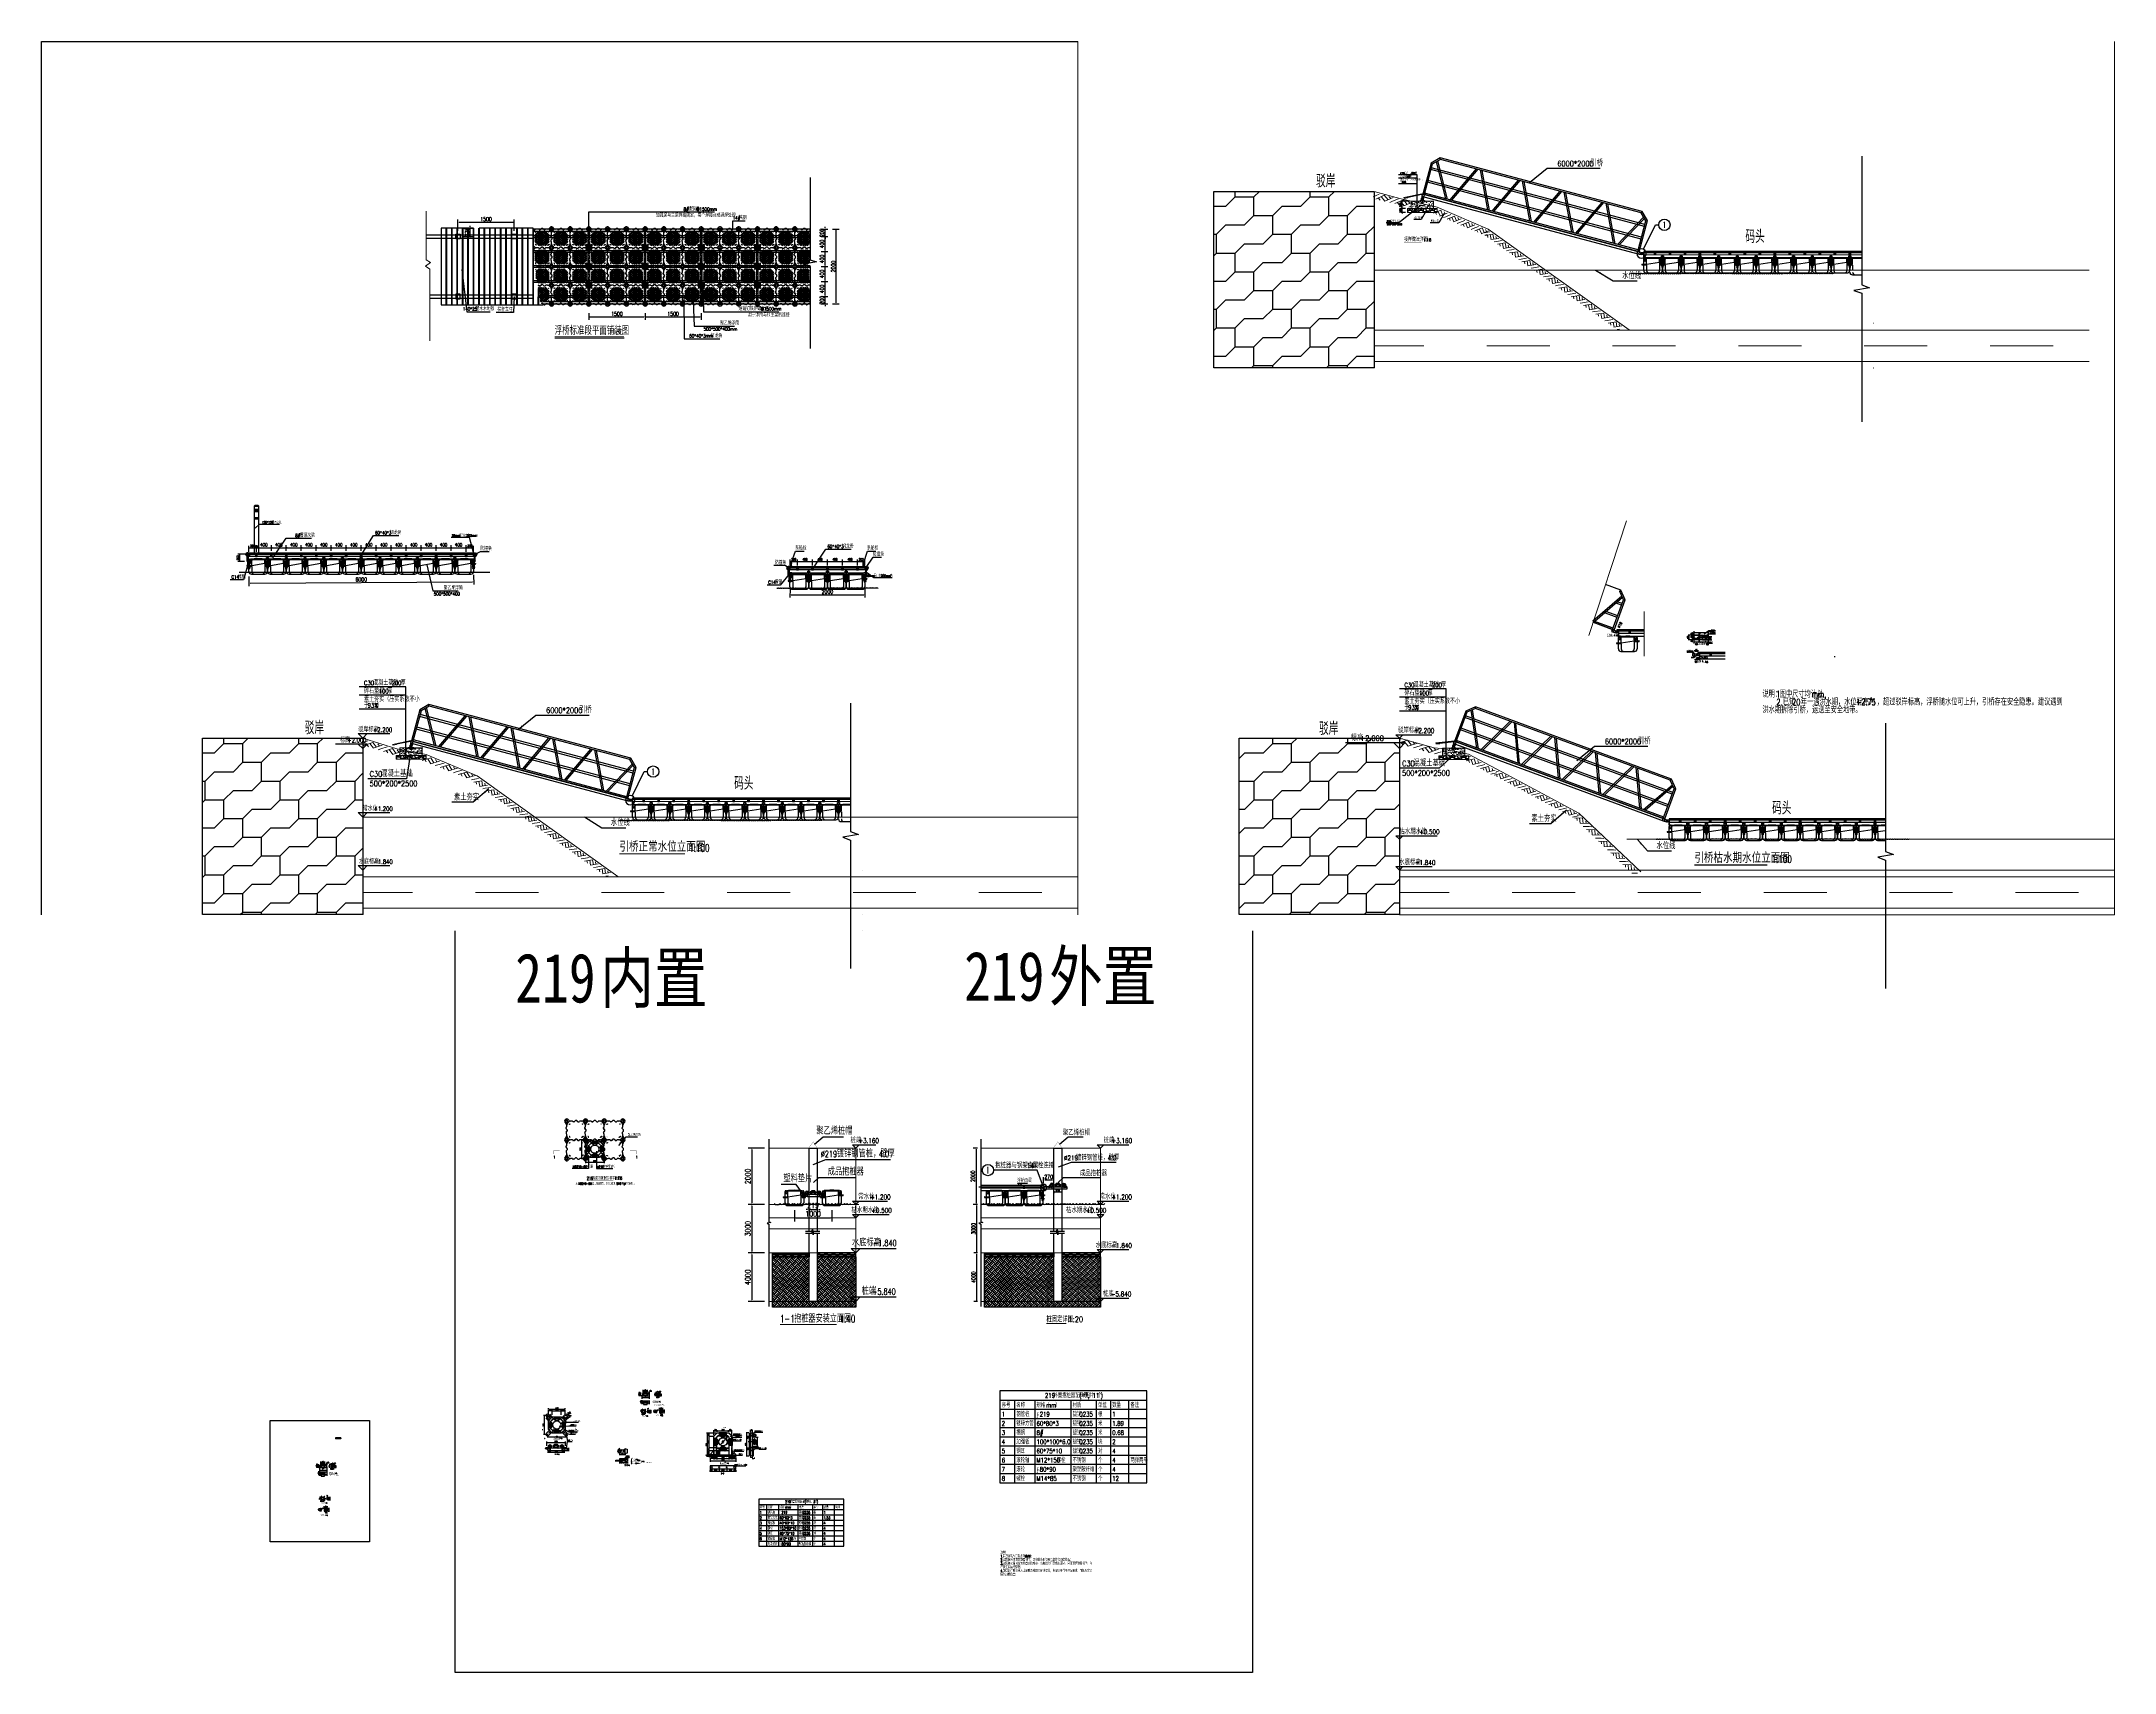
# Model space of a CAD drawing. Header units: millimetres. Extents: x -1003406 to 3312184, y 81337 to 716393.
# Drawn here: x 1140628 to 1195973, y 403707 to 447240 of the extents above; entities that cross this region are included whole.
import ezdxf
from ezdxf.enums import TextEntityAlignment as Align

# ---------------------------------------------------------------- set-up
doc = ezdxf.new("R2010")
doc.units = ezdxf.units.MM
doc.header["$LTSCALE"] = 10
for name, pattern in [('ACAD_ISO03W100', [30, 12, -18]), ('CENTER2', [28.575, 19.05, -3.175, 3.175, -3.175]), ('DASH', [0.35, 0.25, -0.1]), ('DASHED2', [0.375, 0.25, -0.125]), ('DOTE', [2.42, 2, -0.2, 0.02, -0.2])]:
    doc.linetypes.add(name, pattern=pattern)
doc.layers.get('0').update_dxf_attribs({"linetype": 'CONTINUOUS'})
doc.layers.get('Defpoints').update_dxf_attribs({"linetype": 'CONTINUOUS'})
for name, color, linetype in [('00-HATCH(填充)', 250, 'CONTINUOUS'), ('DIM_ELEV', 3, 'CONTINUOUS'), ('DIM_IDEN', 3, 'CONTINUOUS'), ('DIM_LEAD', 3, 'CONTINUOUS'), ('DIM_SYMB', 3, 'CONTINUOUS'), ('DOTE', 1, 'DOTE'), ('FT', 5, 'CONTINUOUS'), ('L-PAVEMENT_HATCH铺装填充', 253, 'CONTINUOUS'), ('L-WATER水景', 5, 'CONTINUOUS'), ('PUB_DIM', 3, 'CONTINUOUS'), ('PUB_TAB', 7, 'CONTINUOUS'), ('PUB_TEXT', 7, 'CONTINUOUS'), ('W-bridge approach引桥', 4, 'CONTINUOUS'), ('W-FLOAT_BOWL浮筒', 253, 'CONTINUOUS'), ('W-MOUNTING固定方式', 5, 'CONTINUOUS'), ('W-PLASTIC_RAILINGS塑木栏杆', 6, 'CONTINUOUS'), ('W-STEEL_FRAME钢架', 3, 'CONTINUOUS'), ('W-WOOD_FLOOR木地板', 30, 'CONTINUOUS'), ('W-WOOD_STUD木龙骨', 25, 'CONTINUOUS'), ('ZJ', 251, 'CONTINUOUS'), ('变形缝', 4, 'CONTINUOUS'), ('塑木板', 32, 'CONTINUOUS'), ('填充', 8, 'CONTINUOUS'), ('尺寸', 6, 'CONTINUOUS'), ('栏杆', 4, 'CONTINUOUS'), ('水位', 102, 'CONTINUOUS'), ('短销钉', 253, 'CONTINUOUS'), ('螺栓', 146, 'CONTINUOUS'), ('钢架', 3, 'CONTINUOUS'), ('龙骨', 10, 'CONTINUOUS')]:
    doc.layers.add(name, color=color, linetype=linetype)
for name, color, linetype, lineweight in [('2维浮筒', 253, 'CONTINUOUS', 5), ('伯利恒浮筒', 5, 'CONTINUOUS', 5), ('文字及标注', 3, 'CONTINUOUS', 15), ('码头标注', 3, 'CONTINUOUS', 13)]:
    doc.layers.add(name, color=color, linetype=linetype, lineweight=lineweight)
doc.layers.add('W-float bowl浮筒', color=253, linetype='CONTINUOUS', plot=False)
doc.styles.add('-宋体', font='', dxfattribs={"width": 0.8})
doc.styles.add('_TCH_DIM', font='SIMPLEX', dxfattribs={"bigfont": 'GBCBIG'})
doc.styles.add('_TCH_DIM_T3', font='SIMPLEX', dxfattribs={"width": 0.705882, "bigfont": 'GBCBIG'})
doc.styles.add('_TCH_LABEL', font='COMPLEX', dxfattribs={"bigfont": 'GBCBIG'})
doc.styles.get("Standard").update_dxf_attribs({"font": 'simplex.shx', "width": 0.7, "bigfont": 'hztxt.shx'})
doc.styles.add('STANDARD_T3', font='simplex.shx', dxfattribs={"width": 0.7, "bigfont": 'gbcbig.shx'})
doc.styles.add('TSSD_Dimension', font='Tssdeng.shx', dxfattribs={"width": 0.7, "bigfont": 'hztxt.shx'})
doc.styles.add('黑体', font='simhei.ttf', dxfattribs={"width": 0.8})
doc.styles.get('-宋体').set_extended_font_data('SimSun')
doc.linetypes.add('FENCELINE2', pattern='A,6.35,-2.54,[132,ltypeshp.shx,S=2.54,R=0,X=-2.54,Y=0],-2.54,25.4', length=36.83)
doc.dimstyles.new('_T&20', dxfattribs={"dimtxt": 59.5, "dimasz": 20, "dimexe": 50, "dimexo": 60, "dimgap": 20, "dimtad": 1, "dimdec": 0, "dimzin": 0, "dimdsep": 46, "dimtxsty": '_TCH_DIM_T3', "dimblk": 'ARCHTICK', "dimcen": 0.09, "dimclrt": 7, "dimazin": 2, "dimtfac": 1, "dimtdec": 0, "dimtix": 1, "dimtmove": 2, "dimatfit": 3, "dimfxl": 1, "dimtolj": 1, "dimtzin": 0, "dimarcsym": 0})
doc.dimstyles.new('_TCH_ARCH&&20', dxfattribs={"dimtxt": 59.5, "dimasz": 20, "dimexe": 50, "dimexo": 60, "dimgap": 25.25, "dimtad": 1, "dimdec": 0, "dimzin": 0, "dimdsep": 46, "dimtxsty": '_TCH_DIM_T3', "dimblk": 'ARCHTICK', "dimcen": 0.09, "dimclrt": 7, "dimazin": 2, "dimtfac": 1, "dimtdec": 0, "dimtix": 1, "dimtmove": 2, "dimatfit": 3, "dimfxl": 100, "dimtolj": 1, "dimtzin": 0, "dimarcsym": 0})
doc.dimstyles.new('_TCH_ARCH&&30', dxfattribs={"dimtxt": 89.25, "dimasz": 30, "dimexe": 75, "dimexo": 90, "dimgap": 37.875, "dimtad": 1, "dimdec": 0, "dimzin": 0, "dimdsep": 46, "dimtxsty": '_TCH_DIM_T3', "dimblk": 'ARCHTICK', "dimcen": 0.09, "dimclrt": 7, "dimazin": 2, "dimtfac": 1, "dimtdec": 0, "dimtix": 1, "dimtmove": 2, "dimatfit": 3, "dimfxl": 1, "dimtolj": 1, "dimtzin": 0, "dimarcsym": 0})
doc.dimstyles.new('W&&10', dxfattribs={"dimtxt": 35, "dimasz": 10, "dimexe": 25, "dimexo": 30, "dimgap": 10, "dimtad": 1, "dimdec": 0, "dimzin": 0, "dimdsep": 46, "dimtxsty": 'STANDARD_T3', "dimcen": 0.09, "dimclrd": 1, "dimclre": 1, "dimclrt": 7, "dimazin": 2, "dimtfac": 1, "dimtdec": 0, "dimtix": 1, "dimtmove": 2, "dimatfit": 3, "dimfxl": 100, "dimtolj": 1, "dimtzin": 0, "dimarcsym": 0})
doc.dimstyles.new('W&&15', dxfattribs={"dimtxt": 52.5, "dimasz": 15, "dimexe": 37.5, "dimexo": 45, "dimgap": 15, "dimtad": 1, "dimdec": 0, "dimzin": 0, "dimdsep": 46, "dimtxsty": 'STANDARD_T3', "dimcen": 0.09, "dimclrd": 1, "dimclre": 1, "dimclrt": 7, "dimazin": 2, "dimtfac": 1, "dimtdec": 0, "dimtix": 1, "dimtmove": 2, "dimatfit": 3, "dimfxl": 100, "dimtolj": 1, "dimtzin": 0, "dimarcsym": 0})
doc.dimstyles.new('W&&20', dxfattribs={"dimtxt": 70, "dimasz": 20, "dimexe": 50, "dimexo": 60, "dimgap": 20, "dimtad": 1, "dimdec": 0, "dimzin": 0, "dimdsep": 46, "dimtxsty": 'STANDARD_T3', "dimcen": 0.09, "dimclrd": 1, "dimclre": 1, "dimclrt": 7, "dimazin": 2, "dimtfac": 1, "dimtdec": 0, "dimtix": 1, "dimtmove": 2, "dimatfit": 3, "dimfxl": 100, "dimtolj": 1, "dimtzin": 0, "dimarcsym": 0})
doc.dimstyles.new('W&&30', dxfattribs={"dimtxt": 105, "dimasz": 30, "dimexe": 75, "dimexo": 90, "dimgap": 30, "dimtad": 1, "dimdec": 0, "dimzin": 0, "dimdsep": 46, "dimtxsty": 'STANDARD_T3', "dimcen": 0.09, "dimclrd": 1, "dimclre": 1, "dimclrt": 7, "dimazin": 2, "dimtfac": 1, "dimtdec": 0, "dimtix": 1, "dimtmove": 2, "dimatfit": 3, "dimfxl": 100, "dimtolj": 1, "dimtzin": 0, "dimarcsym": 0})
doc.dimstyles.new('W&&40', dxfattribs={"dimtxt": 140, "dimasz": 40, "dimexe": 100, "dimexo": 120, "dimgap": 40, "dimtad": 1, "dimdec": 0, "dimzin": 0, "dimdsep": 46, "dimtxsty": 'STANDARD_T3', "dimcen": 0.09, "dimclrd": 1, "dimclre": 1, "dimclrt": 7, "dimazin": 2, "dimtfac": 1, "dimtdec": 0, "dimtix": 1, "dimtmove": 2, "dimatfit": 3, "dimfxl": 100, "dimtolj": 1, "dimtzin": 0, "dimarcsym": 0})
doc.dimstyles.new('W&&5', dxfattribs={"dimtxt": 17.5, "dimasz": 5, "dimexe": 12.5, "dimexo": 15, "dimgap": 5, "dimtad": 1, "dimdec": 0, "dimzin": 0, "dimdsep": 46, "dimtxsty": 'STANDARD_T3', "dimcen": 0.09, "dimclrd": 1, "dimclre": 1, "dimclrt": 7, "dimazin": 2, "dimtfac": 1, "dimtdec": 0, "dimtix": 1, "dimtmove": 2, "dimatfit": 3, "dimfxl": 100, "dimtolj": 1, "dimtzin": 0, "dimarcsym": 0})
doc.dimstyles.new('W__10', dxfattribs={"dimtxt": 35, "dimasz": 10, "dimexe": 25, "dimexo": 30, "dimgap": 15, "dimtad": 1, "dimdec": 0, "dimzin": 0, "dimdsep": 46, "dimtxsty": 'STANDARD_T3', "dimblk": 'ARCHTICK', "dimcen": 0.09, "dimclrd": 1, "dimclre": 1, "dimclrt": 2, "dimadec": 0, "dimazin": 0, "dimtfac": 1, "dimtdec": 0, "dimtix": 1, "dimtmove": 2, "dimatfit": 3, "dimldrblk": 'ARCHTICK', "dimfxl": 1, "dimtolj": 1, "dimtzin": 0, "dimarcsym": 0})
pattern_1 = [(0, (0, 0), (750, 250), [500, -1500]), (90, (0, 0), (-500, 500), [500, -1500]), (45, (0, 500), (750, 250), [353.6, -1060.6, 353.6, -1060.62712])]

# ---------------------------------------------------------------- blocks, each defined once
blk = doc.blocks.new('blhft')
at = {"layer": 'W-FLOAT_BOWL浮筒', "ltscale": 0.5}
for p, q in [((-302, 230), (-302, 220)), ((302, 284), (302, 274))]:
    blk.add_line(p, q, dxfattribs=at)
at = {"layer": 'W-FLOAT_BOWL浮筒'}
for p, q in [((-302, 226), (-174, 226)), ((-298, 234), (-184, 234)), ((-298, 216), (-184, 216)), ((-250, 234), (-250, 375)), ((-250, 70), (-250, 216)), ((-230, 395), (230, 395)), ((-208, 397), (208, 397)), ((-208, 397), (-208, 395)), ((-180, 0), (180, 0)), ((-174, 244), (-174, 375)), ((174, 280), (-174, 226)), ((-174, 206), (-174, 70)), ((174, 298), (174, 375)), ((174, 280), (302, 280)), ((174, 260), (174, 70)), ((184, 288), (298, 288)), ((184, 270), (298, 270)), ((208, 397), (208, 395)), ((250, 375), (250, 288)), ((250, 270), (250, 70))]:
    blk.add_line(p, q, dxfattribs=at)
at = {"layer": 'W-FLOAT_BOWL浮筒', "ltscale": 0.5}
for centre, start, end in [((-298, 230), 90, 180), ((298, 284), 0, 90)]:
    blk.add_arc(centre, 4, start, end, dxfattribs=at)
at = {"layer": 'W-FLOAT_BOWL浮筒'}
for centre, radius, start, end in [((-298, 220), 4, 180, 270), ((-230, 375), 20, 90, 180), ((-180, 70), 70, 180, 270), ((0, -1768), 2175, 84.5043, 95.4957), ((-184, 244), 10, 270, 0), ((-184, 206), 10, 0, 90), ((-154, 375), 20, 90, 180), ((-104, 70), 70, 180, 270), ((104, 70), 70, 270, 0), ((154, 375), 20, 0, 90), ((184, 298), 10, 180, 270), ((184, 260), 10, 90, 180), ((180, 70), 70, 270, 0), ((230, 375), 20, 0, 90), ((298, 274), 4, 270, 0)]:
    blk.add_arc(centre, radius, start, end, dxfattribs=at)
at = {"layer": 'W-FLOAT_BOWL浮筒', "extrusion": (0, 0, -1)}
blk.add_ellipse((-212, 375), major_axis=(-30.4, 0), ratio=0.921809, start_param=3.141593, end_param=6.283185, dxfattribs=at)
at = {"layer": 'W-FLOAT_BOWL浮筒'}
blk.add_ellipse((-212, 320), major_axis=(-16, 0), ratio=0.75, dxfattribs=at)
blk.add_ellipse((212, 375), major_axis=(30.4, 0.1), ratio=0.921809, start_param=3.141593, end_param=6.283185, dxfattribs=at)
at = {"layer": 'W-FLOAT_BOWL浮筒', "extrusion": (0, 0, -1)}
blk.add_ellipse((212, 320), major_axis=(16, 0), ratio=0.75, dxfattribs=at)
blk = doc.blocks.new('dxd')
at = {"layer": '短销钉', "lineweight": 13}
for p, q in [((-86, 227), (-56, 200)), ((-79, 244), (79, 244)), ((-78, 244), (-78, 246)), ((-78, 246), (78, 246)), ((-52, 180), (-52, 193)), ((-49, 153), (-28, 136)), ((-43, 197), (42, 197)), ((-29, 39), (-29, 45)), ((-26, 48), (-24, 48)), ((-24, 30), (-24, 128)), ((-24, 30), (24, 30)), ((-24, 30), (-18, 2)), ((-19, 133), (19, 133)), ((-16, 0), (16, 0)), ((-6, 39), (-6, 44)), ((6, 39), (6, 44)), ((24, 30), (18, 2)), ((24, 30), (24, 128)), ((26, 48), (24, 48)), ((49, 153), (28, 136)), ((29, 39), (29, 45)), ((52, 180), (52, 193)), ((86, 227), (56, 200)), ((78, 244), (78, 246))]:
    blk.add_line(p, q, dxfattribs=at)
at = {"layer": '短销钉', "lineweight": 13, "ltscale": 0.1}
for p, q in [((-18, 2), (-18, 0)), ((-18, 0), (-16, 0)), ((16, 0), (18, 0)), ((18, 2), (18, 0))]:
    blk.add_line(p, q, dxfattribs=at)
at = {"layer": '短销钉', "lineweight": 13}
for centre, radius, start, end in [((-79, 234), 10, 90, 228.0009), ((0, -1254), 1503, 87.0435, 92.9565), ((-44, 170), 13.5, 126.5657, 231), ((-62, 193), 10, 0, 48.0009), ((-35, 154), 31.4, 56.4166, 122.8531), ((-43, 161), 10, 184.1479, 231), ((-34, 186), 31.4, 236.1381, 303.5569), ((-26, 45), 3, 90, 180), ((-34, 128), 10, 0, 51), ((-16, 2), 2.5, 191.3099, 270), ((-25, 170), 13.5, 308.3696, 51.9011), ((-3, 44), 3, 115.3769, 180), ((0, 38), 10, 64.6231, 115.3769), ((3, 44), 3, 0, 64.6231), ((25, 170), 13.5, 128.0989, 231.6304), ((16, 2), 2.5, 270, 348.6901), ((35, 155), 31.3, 57.1287, 123.6019), ((34, 186), 31.4, 236.4385, 303.8665), ((34, 128), 10, 129, 180), ((26, 45), 3, 0, 90), ((42, 161), 10, 309, 355.8521), ((62, 193), 10, 131.9991, 180), ((44, 170), 13.5, 309, 53.4343), ((79, 234), 10, 311.9991, 90)]:
    blk.add_arc(centre, radius, start, end, dxfattribs=at)
for centre, major_axis, start_param, end_param in [((-23, 39), (0, -9), 4.712389, 6.115737), ((0, 39), (0, 9), 1.570796, 4.712389)]:
    blk.add_ellipse(centre, major_axis=major_axis, ratio=0.666667, start_param=start_param, end_param=end_param, dxfattribs=at)
at = {"layer": '短销钉', "lineweight": 13, "extrusion": (0, 0, -1)}
blk.add_ellipse((23, 39), major_axis=(0, -9), ratio=0.666667, start_param=4.712389, end_param=6.115737, dxfattribs=at)
blk = doc.blocks.new('短销固定件正视面')
at = {"layer": '塑木板', "color": 156}
blk.add_lwpolyline([(2149439, 351499), (2149442, 351499), (2149489, 351499), (2149489, 351452), (2149489, 351449), (2149439, 351449)], close=True, dxfattribs=at)
at = {"layer": '塑木板', "color": 5}
blk.add_lwpolyline([(2149489, 351449), (2149489, 351499), (2149439, 351499)], dxfattribs=at)
at = {"layer": '螺栓', "color": 156}
blk.add_lwpolyline([(2149458, 351449), (2149458, 351182), (2149470, 351182), (2149470, 351449)], dxfattribs=at)
for points in [[(2149454, 351197), (2149475, 351197), (2149475, 351187), (2149454, 351187)], [(2149455, 351199), (2149473, 351199), (2149473, 351197), (2149455, 351197)], [(2149459, 351197), (2149470, 351197), (2149470, 351187), (2149459, 351187)]]:
    blk.add_lwpolyline(points, close=True, dxfattribs=at)
blk = doc.blocks.new('*U134')
at = {"color": 5}
for p, q in [((-2, -53), (-2, -1)), ((-2, -1), (2, -1)), ((2, -13), (-2, -14)), ((2, -13), (-2, -14)), ((2, -15), (-2, -16)), ((2, -15), (-2, -16)), ((2, -17), (-2, -18)), ((2, -17), (-2, -18)), ((2, -19), (-2, -20)), ((2, -19), (-2, -20)), ((2, -19), (-2, -20)), ((2, -19), (-2, -20)), ((2, -21), (-2, -22)), ((2, -21), (-2, -22)), ((2, -21), (-2, -22)), ((2, -21), (-2, -22)), ((2, -23), (-2, -24)), ((2, -23), (-2, -24)), ((2, -25), (-2, -26)), ((2, -25), (-2, -26)), ((2, -27), (-2, -28)), ((2, -27), (-2, -28)), ((2, -29), (-2, -30)), ((2, -29), (-2, -30)), ((2, -29), (-2, -30)), ((2, -29), (-2, -30)), ((2, -31), (-2, -32)), ((2, -31), (-2, -32)), ((2, -31), (-2, -32)), ((2, -31), (-2, -32)), ((2, -33), (-2, -34)), ((2, -33), (-2, -34)), ((2, -35), (-2, -36)), ((2, -35), (-2, -36)), ((2, -37), (-2, -38)), ((2, -37), (-2, -38)), ((2, -39), (-2, -40)), ((2, -39), (-2, -40)), ((2, -39), (-2, -40)), ((2, -39), (-2, -40)), ((2, -41), (-2, -42)), ((2, -41), (-2, -42)), ((2, -41), (-2, -42)), ((2, -41), (-2, -42)), ((2, -43), (-2, -44)), ((2, -43), (-2, -44)), ((2, -46), (-2, -47)), ((2, -46), (-2, -47)), ((2, -48), (-2, -49)), ((2, -48), (-2, -49)), ((2, -48), (-2, -49)), ((2, -48), (-2, -49)), ((2, -50), (-2, -51)), ((2, -50), (-2, -51)), ((2, -50), (-2, -51)), ((2, -50), (-2, -51)), ((2, -52), (-2, -53)), ((2, -52), (-2, -53)), ((2, -52), (-2, -53)), ((0, -60), (-2, -53)), ((2, -54), (-2, -55)), ((2, -57), (-1, -57)), ((1, -59), (-1, -59)), ((2, -53), (0, -60)), ((2, -1), (2, -53))]:
    blk.add_line(p, q, dxfattribs=at)
blk.add_lwpolyline([(-3, 0), (-2, -1), (2, -1), (3, 0)], close=True, dxfattribs=at)
blk = doc.blocks.new('*D135')
at = {"layer": 'Defpoints', "color": 0, "transparency": 16777216}
for p in [(1146165, 433050), (1152165, 433093), (1152167, 432820)]:
    blk.add_point(p, dxfattribs=at)
at = {"layer": 'PUB_DIM', "color": 1, "lineweight": -2, "transparency": 16777216}
for p, q in [((1146166, 432960), (1146167, 432702)), ((1146197, 432778), (1152137, 432820)), ((1152166, 433003), (1152167, 432745))]:
    blk.add_line(p, q, dxfattribs=at)
at = {"layer": 'PUB_DIM', "color": 1, "transparency": 16777216}
for points in [[(1152137, 432825), (1152137, 432815), (1152167, 432820)], [(1146197, 432783), (1146197, 432773), (1146167, 432777)]]:
    blk.add_solid(points, dxfattribs=at)
at = {"layer": 'PUB_DIM', "color": 7, "transparency": 16777216, "insert": (1149166, 432881), "char_height": 105, "attachment_point": 5, "rotation": 0.409, "style": 'STANDARD_T3'}
blk.add_mtext('\\A1;6000', dxfattribs=at)
blk = doc.blocks.new('_ArchTick')
at = {"color": 0, "const_width": 0.4}
blk.add_lwpolyline([(-0.7, -0.7), (0.7, 0.7)], dxfattribs=at)
blk = doc.blocks.new('*D136')
at = {"layer": 'Defpoints', "color": 0, "transparency": 16777216}
for p in [(1145924, 433558), (1146105, 433358), (1146145, 433558)]:
    blk.add_point(p, dxfattribs=at)
at = {"layer": 'PUB_DIM', "color": 0, "lineweight": -2, "transparency": 16777216}
for p, q in [((1146085, 433558), (1145874, 433558)), ((1146045, 433358), (1145874, 433358)), ((1145924, 433358), (1145924, 433558))]:
    blk.add_line(p, q, dxfattribs=at)
at = {"layer": 'PUB_DIM', "color": 0, "lineweight": -2, "transparency": 16777216, "xscale": 20, "yscale": 20, "zscale": 20}
for p, rotation in [((1145924, 433558), 90), ((1145924, 433358), 270)]:
    blk.add_blockref('_ArchTick', p, dxfattribs=dict(at, rotation=rotation))
at = {"layer": 'PUB_DIM', "color": 7, "transparency": 16777216, "insert": (1145874, 433458), "char_height": 59.5, "attachment_point": 5, "rotation": 90, "style": '_TCH_DIM_T3'}
blk.add_mtext('\\A1;200', dxfattribs=at)
blk = doc.blocks.new('A$C0837b8cf')
at = {"layer": 'W-STEEL_FRAME钢架'}
blk.add_lwpolyline([(0, 0), (0, 140), (58, 140), (58, 137, -0.414214), (54, 133), (13, 130, 0.385314), (5, 122), (5, 18, 0.385314), (13, 10), (54, 7, -0.414214), (58, 3), (58, 0)], format="xyb", close=True, dxfattribs=at)
blk = doc.blocks.new('自攻丝正面')
at = {"layer": '塑木板', "color": 0}
blk.add_lwpolyline([(2150143, 351487), (2150143, 351488), (2150142, 351488), (2150142, 351487), (2150140, 351487), (2150140, 351486), (2150142, 351486), (2150142, 351484), (2150143, 351484), (2150143, 351486), (2150144, 351486), (2150144, 351487)], close=True, dxfattribs=at)
blk.add_circle((2150142, 351486), 3.25, dxfattribs=at)
blk = doc.blocks.new('*U167')
at = {"layer": '龙骨'}
for points in [[(-25, -35), (25, -35), (25, 25), (-25, 25)], [(-22, -32), (22, -32), (22, 22), (-22, 22)]]:
    blk.add_lwpolyline(points, close=True, dxfattribs=at)
blk = doc.blocks.new('*U168')
at = {"layer": 'PUB_DIM', "color": 0, "linetype": 'ByBlock', "lineweight": -2, "transparency": 16777216}
for p in [(0, 0), (400, 0), (800, 0), (1200, 0), (1600, 0), (2000, 0), (2400, 0), (2800, 0), (3200, 0), (3600, 0), (4000, 0), (4400, 0), (4800, 0), (5200, 0)]:
    blk.add_blockref('*U167', p, dxfattribs=at)
blk = doc.blocks.new('*U177')
at = {"layer": '龙骨'}
for points in [[(-25, -30), (25, -30), (25, 30), (-25, 30)], [(-20, -25), (20, -25), (20, 25), (-20, 25)]]:
    blk.add_lwpolyline(points, close=True, dxfattribs=at)
blk = doc.blocks.new('*U178')
at = {"layer": '变形缝', "color": 0, "linetype": 'ByBlock', "lineweight": -2, "transparency": 16777216}
for p in [(0, 0), (400, 0), (800, 0), (1200, 0), (1600, 0), (2000, 0), (2400, 0), (2800, 0), (3200, 0), (3600, 0), (4000, 0), (4400, 0), (4800, 0), (5200, 0), (5600, 0)]:
    blk.add_blockref('*U177', p, dxfattribs=at)
blk = doc.blocks.new('*D183')
at = {"layer": 'Defpoints', "color": 0, "transparency": 16777216}
for p in [(1160612, 432722), (1162611, 432471), (1162612, 432720)]:
    blk.add_point(p, dxfattribs=at)
at = {"layer": 'PUB_DIM', "color": 1, "lineweight": -2, "transparency": 16777216}
for p, q in [((1160612, 432632), (1160611, 432398)), ((1160641, 432473), (1162581, 432471)), ((1162612, 432630), (1162611, 432396))]:
    blk.add_line(p, q, dxfattribs=at)
at = {"layer": 'PUB_DIM', "color": 1, "transparency": 16777216}
for points in [[(1160641, 432478), (1160641, 432468), (1160611, 432473)], [(1162581, 432476), (1162581, 432466), (1162611, 432471)]]:
    blk.add_solid(points, dxfattribs=at)
at = {"layer": 'PUB_DIM', "color": 7, "transparency": 16777216, "insert": (1161611, 432554), "char_height": 105, "attachment_point": 5, "rotation": 359.9405, "style": 'STANDARD_T3'}
blk.add_mtext('\\A1;2000', dxfattribs=at)
blk = doc.blocks.new('*D184')
at = {"layer": 'Defpoints', "color": 0, "transparency": 16777216}
for p in [(1161212, 433361), (1160812, 433194), (1161212, 433194)]:
    blk.add_point(p, dxfattribs=at)
at = {"layer": 'PUB_DIM', "color": 0, "lineweight": -2, "transparency": 16777216}
for p, q in [((1160812, 433254), (1160812, 433411)), ((1160812, 433361), (1161212, 433361)), ((1161212, 433254), (1161212, 433411))]:
    blk.add_line(p, q, dxfattribs=at)
at = {"layer": 'PUB_DIM', "color": 0, "lineweight": -2, "transparency": 16777216, "xscale": 20, "yscale": 20, "zscale": 20, "rotation": 180}
blk.add_blockref('_ArchTick', (1160812, 433361), dxfattribs=at)
at = {"layer": 'PUB_DIM', "color": 0, "lineweight": -2, "transparency": 16777216, "xscale": 20, "yscale": 20, "zscale": 20}
blk.add_blockref('_ArchTick', (1161212, 433361), dxfattribs=at)
at = {"layer": 'PUB_DIM', "color": 7, "transparency": 16777216, "insert": (1161012, 433416), "char_height": 59.5, "attachment_point": 5, "style": '_TCH_DIM_T3'}
blk.add_mtext('\\A1;400', dxfattribs=at)
blk = doc.blocks.new('*D185')
at = {"layer": 'Defpoints', "color": 0, "transparency": 16777216}
for p in [(1161612, 433361), (1161212, 433194), (1161612, 433194)]:
    blk.add_point(p, dxfattribs=at)
at = {"layer": 'PUB_DIM', "color": 0, "lineweight": -2, "transparency": 16777216}
for p, q in [((1161212, 433254), (1161212, 433411)), ((1161212, 433361), (1161612, 433361)), ((1161612, 433254), (1161612, 433411))]:
    blk.add_line(p, q, dxfattribs=at)
at = {"layer": 'PUB_DIM', "color": 0, "lineweight": -2, "transparency": 16777216, "xscale": 20, "yscale": 20, "zscale": 20, "rotation": 180}
blk.add_blockref('_ArchTick', (1161212, 433361), dxfattribs=at)
at = {"layer": 'PUB_DIM', "color": 0, "lineweight": -2, "transparency": 16777216, "xscale": 20, "yscale": 20, "zscale": 20}
blk.add_blockref('_ArchTick', (1161612, 433361), dxfattribs=at)
at = {"layer": 'PUB_DIM', "color": 7, "transparency": 16777216, "insert": (1161412, 433416), "char_height": 59.5, "attachment_point": 5, "style": '_TCH_DIM_T3'}
blk.add_mtext('\\A1;400', dxfattribs=at)
blk = doc.blocks.new('*D186')
at = {"layer": 'Defpoints', "color": 0, "transparency": 16777216}
for p in [(1162012, 433361), (1161612, 433194), (1162012, 433194)]:
    blk.add_point(p, dxfattribs=at)
at = {"layer": 'PUB_DIM', "color": 0, "lineweight": -2, "transparency": 16777216}
for p, q in [((1161612, 433254), (1161612, 433411)), ((1161612, 433361), (1162012, 433361)), ((1162012, 433254), (1162012, 433411))]:
    blk.add_line(p, q, dxfattribs=at)
at = {"layer": 'PUB_DIM', "color": 0, "lineweight": -2, "transparency": 16777216, "xscale": 20, "yscale": 20, "zscale": 20, "rotation": 180}
blk.add_blockref('_ArchTick', (1161612, 433361), dxfattribs=at)
at = {"layer": 'PUB_DIM', "color": 0, "lineweight": -2, "transparency": 16777216, "xscale": 20, "yscale": 20, "zscale": 20}
blk.add_blockref('_ArchTick', (1162012, 433361), dxfattribs=at)
at = {"layer": 'PUB_DIM', "color": 7, "transparency": 16777216, "insert": (1161812, 433416), "char_height": 59.5, "attachment_point": 5, "style": '_TCH_DIM_T3'}
blk.add_mtext('\\A1;400', dxfattribs=at)
blk = doc.blocks.new('*D187')
at = {"layer": 'Defpoints', "color": 0, "transparency": 16777216}
for p in [(1162412, 433361), (1162012, 433194), (1162412, 433194)]:
    blk.add_point(p, dxfattribs=at)
at = {"layer": 'PUB_DIM', "color": 0, "lineweight": -2, "transparency": 16777216}
for p, q in [((1162012, 433254), (1162012, 433411)), ((1162012, 433361), (1162412, 433361)), ((1162412, 433254), (1162412, 433411))]:
    blk.add_line(p, q, dxfattribs=at)
at = {"layer": 'PUB_DIM', "color": 0, "lineweight": -2, "transparency": 16777216, "xscale": 20, "yscale": 20, "zscale": 20, "rotation": 180}
blk.add_blockref('_ArchTick', (1162012, 433361), dxfattribs=at)
at = {"layer": 'PUB_DIM', "color": 0, "lineweight": -2, "transparency": 16777216, "xscale": 20, "yscale": 20, "zscale": 20}
blk.add_blockref('_ArchTick', (1162412, 433361), dxfattribs=at)
at = {"layer": 'PUB_DIM', "color": 7, "transparency": 16777216, "insert": (1162212, 433416), "char_height": 59.5, "attachment_point": 5, "style": '_TCH_DIM_T3'}
blk.add_mtext('\\A1;400', dxfattribs=at)
blk = doc.blocks.new('*D188')
at = {"layer": 'Defpoints', "color": 0, "transparency": 16777216}
for p in [(1162612, 433361), (1162412, 433194), (1162612, 433194)]:
    blk.add_point(p, dxfattribs=at)
at = {"layer": 'PUB_DIM', "color": 0, "lineweight": -2, "transparency": 16777216}
for p, q in [((1162412, 433254), (1162412, 433411)), ((1162412, 433361), (1162612, 433361)), ((1162612, 433254), (1162612, 433411))]:
    blk.add_line(p, q, dxfattribs=at)
at = {"layer": 'PUB_DIM', "color": 0, "lineweight": -2, "transparency": 16777216, "xscale": 20, "yscale": 20, "zscale": 20, "rotation": 180}
blk.add_blockref('_ArchTick', (1162412, 433361), dxfattribs=at)
at = {"layer": 'PUB_DIM', "color": 0, "lineweight": -2, "transparency": 16777216, "xscale": 20, "yscale": 20, "zscale": 20}
blk.add_blockref('_ArchTick', (1162612, 433361), dxfattribs=at)
at = {"layer": 'PUB_DIM', "color": 7, "transparency": 16777216, "insert": (1162512, 433416), "char_height": 59.5, "attachment_point": 5, "style": '_TCH_DIM_T3'}
blk.add_mtext('\\A1;200', dxfattribs=at)
blk = doc.blocks.new('*U181')
at = {"layer": '龙骨'}
for points in [[(-25, -30), (25, -30), (25, 30), (-25, 30)], [(-20, -25), (20, -25), (20, 25), (-20, 25)]]:
    blk.add_lwpolyline(points, close=True, dxfattribs=at)
blk = doc.blocks.new('*U182')
at = {"layer": '变形缝', "color": 0, "linetype": 'ByBlock', "lineweight": -2, "transparency": 16777216}
for p in [(0, 0), (400, 0), (800, 0), (1200, 0), (1600, 0)]:
    blk.add_blockref('*U181', p, dxfattribs=at)
blk = doc.blocks.new('A$C47c33f2f')
at = {"color": 4}
for p, q in [((0, 0), (46, 0)), ((44, 2), (2, 2)), ((2, 2), (2, 2)), ((4, 18), (4, 4)), ((4, 18), (42, 18)), ((4, 4), (42, 4)), ((12, 26), (12, 88)), ((12, 26), (32, 26)), ((34, 26), (34, 88)), ((42, 16), (42, 4))]:
    blk.add_line(p, q, dxfattribs=at)
blk.add_circle((23, 104), 15, dxfattribs=at)
for centre, radius, start, end in [((2, 0), 2.5, 90, 180), ((2, 4), 2, 270, 0), ((12, 18), 8, 90, 180), ((-5, 88), 17.3, 1.4825, 29.9307), ((32, 16), 10, 0, 90), ((51, 88), 17.3, 150.0693, 178.5175), ((44, 4), 2, 180, 270), ((44, 0), 2.5, 0, 90)]:
    blk.add_arc(centre, radius, start, end, dxfattribs=at)
at = {"layer": '尺寸'}
for p, q in [((0, 0), (0, 0)), ((0, 0), (0, 0)), ((44, 2), (44, 2)), ((46, 0), (46, 0))]:
    blk.add_line(p, q, dxfattribs=at)
blk = doc.blocks.new('5632.')
for p, q in [((865973, -129945), (865996, -130002)), ((865981, -129929), (865974, -129939)), ((865996, -130002), (866076, -130002)), ((866076, -130002), (866014, -129930))]:
    blk.add_line(p, q)
at = {"color": 0}
blk.add_line((866007, -129927), (865984, -129927), dxfattribs=at)
for radius in [40, 6]:
    blk.add_circle((865996, -129947), radius)
for centre, radius, start, end in [((865977, -129943), 5, 133.9435, 206), ((865984, -129932), 5, 90, 133.9435), ((866007, -129937), 10, 45, 90)]:
    blk.add_arc(centre, radius, start, end)
blk = doc.blocks.new('*D227')
at = {"color": 1, "lineweight": -2, "transparency": 16777216}
for p, q in [((1159554, 410124), (1159554, 410183)), ((1159559, 410171), (1159609, 410171)), ((1159614, 410124), (1159614, 410183))]:
    blk.add_line(p, q, dxfattribs=at)
at = {"color": 1, "transparency": 16777216}
for points in [[(1159559, 410172), (1159559, 410170), (1159554, 410171)], [(1159609, 410172), (1159609, 410170), (1159614, 410171)]]:
    blk.add_solid(points, dxfattribs=at)
at = {"layer": 'Defpoints', "color": 0, "transparency": 16777216}
for p in [(1159554, 410109), (1159614, 410171), (1159614, 410109)]:
    blk.add_point(p, dxfattribs=at)
at = {"color": 7, "transparency": 16777216, "insert": (1159584, 410185), "char_height": 17.5, "attachment_point": 5, "style": 'STANDARD_T3'}
blk.add_mtext('\\A1;60', dxfattribs=at)
blk = doc.blocks.new('*D228')
at = {"layer": 'Defpoints', "color": 0, "transparency": 16777216}
for p in [(1158481, 409188), (1158526, 409188), (1158526, 409085)]:
    blk.add_point(p, dxfattribs=at)
at = {"layer": 'PUB_DIM', "color": 1, "lineweight": -2, "transparency": 16777216}
for p, q in [((1158471, 409085), (1158461, 409085)), ((1158481, 409158), (1158481, 409060)), ((1158481, 409085), (1158526, 409085)), ((1158526, 409158), (1158526, 409060)), ((1158536, 409085), (1158546, 409085))]:
    blk.add_line(p, q, dxfattribs=at)
at = {"layer": 'PUB_DIM', "color": 1, "transparency": 16777216}
for points in [[(1158471, 409086), (1158471, 409083), (1158481, 409085)], [(1158536, 409086), (1158536, 409083), (1158526, 409085)]]:
    blk.add_solid(points, dxfattribs=at)
at = {"layer": 'PUB_DIM', "color": 7, "transparency": 16777216, "insert": (1158504, 409112), "char_height": 35, "attachment_point": 5, "style": 'STANDARD_T3'}
blk.add_mtext('\\A1;45', dxfattribs=at)
blk = doc.blocks.new('*D229')
at = {"layer": 'Defpoints', "color": 0, "transparency": 16777216}
for p in [(1158526, 409188), (1158722, 409188), (1158722, 409085)]:
    blk.add_point(p, dxfattribs=at)
at = {"layer": 'PUB_DIM', "color": 1, "lineweight": -2, "transparency": 16777216}
for p, q in [((1158526, 409158), (1158526, 409060)), ((1158536, 409085), (1158712, 409085)), ((1158722, 409158), (1158722, 409060))]:
    blk.add_line(p, q, dxfattribs=at)
at = {"layer": 'PUB_DIM', "color": 1, "transparency": 16777216}
for points in [[(1158536, 409086), (1158536, 409083), (1158526, 409085)], [(1158712, 409086), (1158712, 409083), (1158722, 409085)]]:
    blk.add_solid(points, dxfattribs=at)
at = {"layer": 'PUB_DIM', "color": 7, "transparency": 16777216, "insert": (1158624, 409112), "char_height": 35, "attachment_point": 5, "style": 'STANDARD_T3'}
blk.add_mtext('\\A1;196', dxfattribs=at)
blk = doc.blocks.new('*D230')
at = {"layer": 'Defpoints', "color": 0, "transparency": 16777216}
for p in [(1158722, 409188), (1158922, 409188), (1158922, 409085)]:
    blk.add_point(p, dxfattribs=at)
at = {"layer": 'PUB_DIM', "color": 1, "lineweight": -2, "transparency": 16777216}
for p, q in [((1158722, 409158), (1158722, 409060)), ((1158732, 409085), (1158912, 409085)), ((1158922, 409158), (1158922, 409060))]:
    blk.add_line(p, q, dxfattribs=at)
at = {"layer": 'PUB_DIM', "color": 1, "transparency": 16777216}
for points in [[(1158732, 409086), (1158732, 409083), (1158722, 409085)], [(1158912, 409086), (1158912, 409083), (1158922, 409085)]]:
    blk.add_solid(points, dxfattribs=at)
at = {"layer": 'PUB_DIM', "color": 7, "transparency": 16777216, "insert": (1158822, 409112), "char_height": 35, "attachment_point": 5, "style": 'STANDARD_T3'}
blk.add_mtext('\\A1;200', dxfattribs=at)
blk = doc.blocks.new('*D231')
at = {"layer": 'Defpoints', "color": 0, "transparency": 16777216}
for p in [(1158922, 409188), (1159117, 409188), (1159117, 409085)]:
    blk.add_point(p, dxfattribs=at)
at = {"layer": 'PUB_DIM', "color": 1, "lineweight": -2, "transparency": 16777216}
for p, q in [((1158922, 409158), (1158922, 409060)), ((1158932, 409085), (1159107, 409085)), ((1159117, 409158), (1159117, 409060))]:
    blk.add_line(p, q, dxfattribs=at)
at = {"layer": 'PUB_DIM', "color": 1, "transparency": 16777216}
for points in [[(1158932, 409086), (1158932, 409083), (1158922, 409085)], [(1159107, 409086), (1159107, 409083), (1159117, 409085)]]:
    blk.add_solid(points, dxfattribs=at)
at = {"layer": 'PUB_DIM', "color": 7, "transparency": 16777216, "insert": (1159019, 409112), "char_height": 35, "attachment_point": 5, "style": 'STANDARD_T3'}
blk.add_mtext('\\A1;196', dxfattribs=at)
blk = doc.blocks.new('*D232')
at = {"layer": 'Defpoints', "color": 0, "transparency": 16777216}
for p in [(1159117, 409188), (1159162, 409148), (1159162, 409085)]:
    blk.add_point(p, dxfattribs=at)
at = {"layer": 'PUB_DIM', "color": 1, "lineweight": -2, "transparency": 16777216}
for p, q in [((1159107, 409085), (1159097, 409085)), ((1159117, 409158), (1159117, 409060)), ((1159117, 409085), (1159162, 409085)), ((1159162, 409118), (1159162, 409060)), ((1159172, 409085), (1159182, 409085))]:
    blk.add_line(p, q, dxfattribs=at)
at = {"layer": 'PUB_DIM', "color": 1, "transparency": 16777216}
for points in [[(1159107, 409086), (1159107, 409083), (1159117, 409085)], [(1159172, 409086), (1159172, 409083), (1159162, 409085)]]:
    blk.add_solid(points, dxfattribs=at)
at = {"layer": 'PUB_DIM', "color": 7, "transparency": 16777216, "insert": (1159139, 409112), "char_height": 35, "attachment_point": 5, "style": 'STANDARD_T3'}
blk.add_mtext('\\A1;45', dxfattribs=at)
blk = doc.blocks.new('*D199')
at = {"layer": 'Defpoints', "color": 0, "transparency": 16777216}
for p in [(1158661, 409620), (1158661, 409520), (1158727, 409520)]:
    blk.add_point(p, dxfattribs=at)
at = {"layer": 'PUB_DIM', "color": 1, "lineweight": -2, "transparency": 16777216}
for p, q in [((1158691, 409620), (1158752, 409620)), ((1158727, 409610), (1158727, 409530)), ((1158691, 409520), (1158752, 409520))]:
    blk.add_line(p, q, dxfattribs=at)
at = {"layer": 'PUB_DIM', "color": 1, "transparency": 16777216}
for points in [[(1158725, 409610), (1158729, 409610), (1158727, 409620)], [(1158725, 409530), (1158729, 409530), (1158727, 409520)]]:
    blk.add_solid(points, dxfattribs=at)
at = {"layer": 'PUB_DIM', "color": 7, "transparency": 16777216, "insert": (1158700, 409570), "char_height": 35, "attachment_point": 5, "rotation": 90, "style": 'STANDARD_T3'}
blk.add_mtext('\\A1;100', dxfattribs=at)
blk = doc.blocks.new('*U190')
blk.add_lwpolyline([(-12, 0), (-12, 2.5), (12, 2.5), (12, 0)], close=True)
blk = doc.blocks.new('*U189')
at = {"color": 8, "linetype": 'Continuous', "lineweight": 15}
for p, q in [((-1, 2), (-2, 1)), ((0, 1), (0, -1)), ((-1, -2), (-2, -1))]:
    blk.add_line(p, q, dxfattribs=at)
at = {"color": 7, "linetype": 'Continuous', "lineweight": 15}
for p, q in [((16, 1), (0, 1)), ((0, 0), (19, 0)), ((16, 1), (16, 0)), ((19, -1), (19, 0)), ((0, -1), (19, -1))]:
    blk.add_line(p, q, dxfattribs=at)
for centre, radius, start, end in [((-3, 0), 2.9, 41.3178, 318.6822), ((-3, 0), 1.45, 41.3178, 318.6822), ((0, 3), 2.82, 221.3178, 270), ((0, -3), 2.82, 90, 138.6822), ((0, 3), 1.37, 221.3178, 270), ((0, -3), 1.37, 90, 138.6822)]:
    blk.add_arc(centre, radius, start, end, dxfattribs=at)
blk = doc.blocks.new('无头销轴_B型_D12X150')
at = {"color": 0}
for p, q in [((-72, 6), (-72, -6)), ((72, 6), (72, -6))]:
    blk.add_line(p, q, dxfattribs=at)
blk.add_lwpolyline([(-75, 4), (-75, -4), (-72, -6), (72, -6), (75, -4), (75, 4), (72, 6), (-72, 6)], close=True, dxfattribs=at)
for centre in [(-70, 0), (70, 0)]:
    blk.add_circle(centre, 1.6, dxfattribs=at)
blk = doc.blocks.new('A$C1EDE4923')
at = {"color": 3, "linetype": 'CENTER2', "ltscale": 0.5}
for p, q in [((-284, 80), (-260, 80)), ((-272, 68), (-272, 92)), ((-235, 120), (-254, 120)), ((-146, 120), (-127, 120)), ((-97, 80), (-121, 80)), ((-109, 68), (-109, 92))]:
    blk.add_line(p, q, dxfattribs=at)
at = {"linetype": 'DASHED2'}
for p, q in [((-240, 126), (-249, 126)), ((-240, 113), (-249, 113)), ((-235, 126), (-145, 126)), ((-235, 113), (-145, 113)), ((-141, 126), (-132, 126)), ((-141, 113), (-132, 113))]:
    blk.add_line(p, q, dxfattribs=at)
at = {"color": 3, "linetype": 'CENTER2'}
blk.add_line((-241, 120), (-140, 120), dxfattribs=at)
for p, q in [((-232, 80), (-232, 160)), ((-148, 80), (-148, 160))]:
    blk.add_line(p, q)
for points in [[(-94, 40), (-94, 120), (-287, 120), (-287, 40)], [(-249, 142), (-240, 142), (-240, 40), (-249, 40)], [(-232, 160), (-148, 160), (-145, 157), (-145, 83), (-148, 80), (-232, 80), (-235, 83), (-235, 157)], [(-132, 142), (-141, 142), (-141, 40), (-132, 40)]]:
    blk.add_lwpolyline(points, close=True)
for centre in [(-272, 80), (-109, 80)]:
    blk.add_circle(centre, 7)
at = {"xscale": -1}
for name, p, rotation in [('无头销轴_B型_D12X150', (-190, 120), 180), ('*U189', (-260, 114), 270), ('*U190', (-249, 120), 90), ('*U190', (-237, 120), 90)]:
    blk.add_blockref(name, p, dxfattribs=dict(at, rotation=rotation))
for name, p, rotation in [('*U190', (-143, 120), 270), ('*U190', (-132, 120), 270), ('*U189', (-121, 114), 90)]:
    blk.add_blockref(name, p, dxfattribs=dict(rotation=rotation))
blk = doc.blocks.new('*D175')
at = {"color": 1, "lineweight": -2, "transparency": 16777216}
for p, q in [((-82, 307), (-85, 304)), ((-78, 311), (78, 464)), ((121, 506), (82, 468))]:
    blk.add_line(p, q, dxfattribs=at)
at = {"color": 1, "transparency": 16777216}
for points in [[(-82, 308), (-81, 307), (-78, 311)], [(81, 468), (82, 467), (78, 464)]]:
    blk.add_solid(points, dxfattribs=at)
at = {"layer": 'Defpoints', "color": 0, "transparency": 16777216}
for p in [(-78, 311), (78, 464)]:
    blk.add_point(p, dxfattribs=at)
at = {"color": 7, "transparency": 16777216, "insert": (93, 499), "char_height": 17.5, "attachment_point": 5, "rotation": 44.4737, "style": 'STANDARD_T3'}
blk.add_mtext('\\A1;∅219', dxfattribs=at)
blk = doc.blocks.new('*D233')
at = {"color": 1, "lineweight": -2, "transparency": 16777216}
for p, q in [((1148177, 408113), (1148177, 408143)), ((1148182, 408131), (1148262, 408131)), ((1148267, 408113), (1148267, 408143))]:
    blk.add_line(p, q, dxfattribs=at)
at = {"color": 1, "transparency": 16777216}
for points in [[(1148182, 408132), (1148182, 408130), (1148177, 408131)], [(1148262, 408132), (1148262, 408130), (1148267, 408131)]]:
    blk.add_solid(points, dxfattribs=at)
at = {"layer": 'Defpoints', "color": 0, "transparency": 16777216}
for p in [(1148177, 408098), (1148267, 408131), (1148267, 408098)]:
    blk.add_point(p, dxfattribs=at)
at = {"color": 7, "transparency": 16777216, "insert": (1148222, 408145), "char_height": 17.5, "attachment_point": 5, "style": 'STANDARD_T3'}
blk.add_mtext('\\A1;90', dxfattribs=at)
blk = doc.blocks.new('*D200')
at = {"color": 1, "lineweight": -2, "transparency": 16777216}
for p, q in [((1148282, 408098), (1148314, 408098)), ((1148282, 408018), (1148314, 408018)), ((1148301, 408093), (1148301, 408023))]:
    blk.add_line(p, q, dxfattribs=at)
at = {"color": 1, "transparency": 16777216}
for points in [[(1148300, 408093), (1148302, 408093), (1148301, 408098)], [(1148300, 408023), (1148302, 408023), (1148301, 408018)]]:
    blk.add_solid(points, dxfattribs=at)
at = {"layer": 'Defpoints', "color": 0, "transparency": 16777216}
for p in [(1148267, 408098), (1148267, 408018), (1148301, 408018)]:
    blk.add_point(p, dxfattribs=at)
at = {"color": 7, "transparency": 16777216, "insert": (1148287, 408058), "char_height": 17.5, "attachment_point": 5, "rotation": 90, "style": 'STANDARD_T3'}
blk.add_mtext('\\A1;80', dxfattribs=at)
blk = doc.blocks.new('*D201')
at = {"color": 1, "lineweight": -2, "transparency": 16777216}
for p, q in [((1148074, 408298), (1148074, 408266)), ((1148079, 408279), (1148149, 408279)), ((1148154, 408298), (1148154, 408266))]:
    blk.add_line(p, q, dxfattribs=at)
at = {"color": 1, "transparency": 16777216}
for points in [[(1148079, 408280), (1148079, 408278), (1148074, 408279)], [(1148149, 408280), (1148149, 408278), (1148154, 408279)]]:
    blk.add_solid(points, dxfattribs=at)
at = {"layer": 'Defpoints', "color": 0, "transparency": 16777216}
for p in [(1148074, 408313), (1148154, 408313), (1148154, 408279)]:
    blk.add_point(p, dxfattribs=at)
at = {"color": 7, "transparency": 16777216, "insert": (1148114, 408292), "char_height": 17.5, "attachment_point": 5, "style": 'STANDARD_T3'}
blk.add_mtext('\\A1;80', dxfattribs=at)
blk = doc.blocks.new('*D234')
at = {"color": 1, "lineweight": -2, "transparency": 16777216}
for p, q in [((1148063, 408323), (1148037, 408345)), ((1148049, 408341), (1148105, 408406)), ((1148125, 408395), (1148099, 408418))]:
    blk.add_line(p, q, dxfattribs=at)
at = {"color": 1, "transparency": 16777216}
for points in [[(1148049, 408342), (1148050, 408341), (1148046, 408337)], [(1148104, 408406), (1148106, 408405), (1148108, 408409)]]:
    blk.add_solid(points, dxfattribs=at)
at = {"layer": 'Defpoints', "color": 0, "transparency": 16777216}
for p in [(1148074, 408313), (1148108, 408409), (1148136, 408385)]:
    blk.add_point(p, dxfattribs=at)
at = {"color": 7, "transparency": 16777216, "insert": (1148067, 408382), "char_height": 17.5, "attachment_point": 5, "rotation": 49.2634, "style": 'STANDARD_T3'}
blk.add_mtext('\\A1;95', dxfattribs=at)
blk = doc.blocks.new('*D235')
at = {"color": 1, "lineweight": -2, "transparency": 16777216}
for p, q in [((1148021, 408043), (1148016, 408042)), ((1148026, 408045), (1148103, 408067)), ((1148152, 408081), (1148107, 408068))]:
    blk.add_line(p, q, dxfattribs=at)
at = {"color": 1, "transparency": 16777216}
for points in [[(1148021, 408044), (1148021, 408042), (1148026, 408045)], [(1148107, 408069), (1148108, 408067), (1148103, 408067)]]:
    blk.add_solid(points, dxfattribs=at)
at = {"layer": 'Defpoints', "color": 0, "transparency": 16777216}
for p in [(1148026, 408045), (1148103, 408067)]:
    blk.add_point(p, dxfattribs=at)
at = {"color": 7, "transparency": 16777216, "insert": (1148128, 408089), "char_height": 17.5, "attachment_point": 5, "rotation": 16.1522, "style": 'STANDARD_T3'}
blk.add_mtext('\\A1;∅80', dxfattribs=at)
blk = doc.blocks.new('*D236')
at = {"color": 1, "lineweight": -2, "transparency": 16777216}
for p, q in [((1148060, 408067), (1148058, 408071)), ((1148061, 408062), (1148067, 408049)), ((1148086, 408004), (1148069, 408045))]:
    blk.add_line(p, q, dxfattribs=at)
at = {"color": 1, "transparency": 16777216}
for points in [[(1148060, 408067), (1148059, 408066), (1148061, 408062)], [(1148070, 408045), (1148068, 408044), (1148067, 408049)]]:
    blk.add_solid(points, dxfattribs=at)
at = {"layer": 'Defpoints', "color": 0, "transparency": 16777216}
for p in [(1148061, 408062), (1148067, 408049)]:
    blk.add_point(p, dxfattribs=at)
at = {"color": 7, "transparency": 16777216, "insert": (1148091, 408027), "char_height": 17.5, "attachment_point": 5, "rotation": 292.9154, "style": 'STANDARD_T3'}
blk.add_mtext('\\A1;∅14', dxfattribs=at)
blk = doc.blocks.new('*D237')
at = {"color": 1, "lineweight": -2, "transparency": 16777216}
for p, q in [((1148168, 408308), (1148195, 408297)), ((1148186, 408306), (1148205, 408354)), ((1148191, 408365), (1148219, 408354))]:
    blk.add_line(p, q, dxfattribs=at)
at = {"color": 1, "transparency": 16777216}
for points in [[(1148185, 408306), (1148187, 408306), (1148184, 408301)], [(1148204, 408354), (1148206, 408354), (1148207, 408359)]]:
    blk.add_solid(points, dxfattribs=at)
at = {"layer": 'Defpoints', "color": 0, "transparency": 16777216}
for p in [(1148154, 408313), (1148177, 408371), (1148207, 408359)]:
    blk.add_point(p, dxfattribs=at)
at = {"color": 7, "transparency": 16777216, "insert": (1148183, 408335), "char_height": 17.5, "attachment_point": 5, "rotation": 68.07, "style": 'STANDARD_T3'}
blk.add_mtext('\\A1;62', dxfattribs=at)
blk = doc.blocks.new('*D238')
at = {"color": 1, "lineweight": -2, "transparency": 16777216}
for p, q in [((1148146, 408361), (1148142, 408358)), ((1148150, 408364), (1148159, 408372)), ((1148196, 408403), (1148162, 408375))]:
    blk.add_line(p, q, dxfattribs=at)
at = {"color": 1, "transparency": 16777216}
for points in [[(1148145, 408362), (1148146, 408360), (1148150, 408364)], [(1148162, 408376), (1148163, 408375), (1148159, 408372)]]:
    blk.add_solid(points, dxfattribs=at)
at = {"layer": 'Defpoints', "color": 0, "transparency": 16777216}
for p in [(1148150, 408364), (1148159, 408372)]:
    blk.add_point(p, dxfattribs=at)
at = {"color": 7, "transparency": 16777216, "insert": (1148172, 408401), "char_height": 17.5, "attachment_point": 5, "rotation": 40.4405, "style": 'STANDARD_T3'}
blk.add_mtext('\\A1;∅12', dxfattribs=at)
blk = doc.blocks.new('*D239')
at = {"color": 1, "lineweight": -2, "transparency": 16777216}
for p, q in [((1148248, 408417), (1148243, 408417)), ((1148253, 408403), (1148253, 408429)), ((1148253, 408417), (1148263, 408417)), ((1148263, 408403), (1148263, 408429)), ((1148268, 408417), (1148273, 408417))]:
    blk.add_line(p, q, dxfattribs=at)
at = {"color": 1, "transparency": 16777216}
for points in [[(1148248, 408418), (1148248, 408416), (1148253, 408417)], [(1148268, 408418), (1148268, 408416), (1148263, 408417)]]:
    blk.add_solid(points, dxfattribs=at)
at = {"layer": 'Defpoints', "color": 0, "transparency": 16777216}
for p in [(1148253, 408388), (1148263, 408417), (1148263, 408388)]:
    blk.add_point(p, dxfattribs=at)
at = {"color": 7, "transparency": 16777216, "insert": (1148258, 408431), "char_height": 17.5, "attachment_point": 5, "style": 'STANDARD_T3'}
blk.add_mtext('\\A1;10', dxfattribs=at)
blk = doc.blocks.new('*D240')
at = {"color": 1, "lineweight": -2, "transparency": 16777216}
for p, q in [((1148278, 408388), (1148341, 408388)), ((1148278, 408313), (1148341, 408313)), ((1148329, 408383), (1148329, 408318))]:
    blk.add_line(p, q, dxfattribs=at)
at = {"color": 1, "transparency": 16777216}
for points in [[(1148328, 408383), (1148329, 408383), (1148329, 408388)], [(1148328, 408318), (1148329, 408318), (1148329, 408313)]]:
    blk.add_solid(points, dxfattribs=at)
at = {"layer": 'Defpoints', "color": 0, "transparency": 16777216}
for p in [(1148263, 408388), (1148263, 408313), (1148329, 408313)]:
    blk.add_point(p, dxfattribs=at)
at = {"color": 7, "transparency": 16777216, "insert": (1148315, 408351), "char_height": 17.5, "attachment_point": 5, "rotation": 90, "style": 'STANDARD_T3'}
blk.add_mtext('\\A1;75', dxfattribs=at)
blk = doc.blocks.new('*D241')
at = {"color": 1, "lineweight": -2, "transparency": 16777216}
for p, q in [((1148278, 408362), (1148312, 408362)), ((1148278, 408313), (1148312, 408313)), ((1148299, 408357), (1148299, 408318))]:
    blk.add_line(p, q, dxfattribs=at)
at = {"color": 1, "transparency": 16777216}
for points in [[(1148299, 408357), (1148300, 408357), (1148299, 408362)], [(1148299, 408318), (1148300, 408318), (1148299, 408313)]]:
    blk.add_solid(points, dxfattribs=at)
at = {"layer": 'Defpoints', "color": 0, "transparency": 16777216}
for p in [(1148263, 408362), (1148263, 408313), (1148299, 408313)]:
    blk.add_point(p, dxfattribs=at)
at = {"color": 7, "transparency": 16777216, "insert": (1148286, 408338), "char_height": 17.5, "attachment_point": 5, "rotation": 90, "style": 'STANDARD_T3'}
blk.add_mtext('\\A1;49', dxfattribs=at)
blk = doc.blocks.new('*D242')
at = {"color": 1, "lineweight": -2, "transparency": 16777216}
for p, q in [((1148278, 408374), (1148312, 408374)), ((1148278, 408362), (1148312, 408362)), ((1148299, 408379), (1148299, 408384)), ((1148299, 408362), (1148299, 408374)), ((1148299, 408357), (1148299, 408352))]:
    blk.add_line(p, q, dxfattribs=at)
at = {"color": 1, "transparency": 16777216}
for points in [[(1148299, 408379), (1148300, 408379), (1148299, 408374)], [(1148299, 408357), (1148300, 408357), (1148299, 408362)]]:
    blk.add_solid(points, dxfattribs=at)
at = {"layer": 'Defpoints', "color": 0, "transparency": 16777216}
for p in [(1148263, 408374), (1148263, 408362), (1148299, 408374)]:
    blk.add_point(p, dxfattribs=at)
at = {"color": 7, "transparency": 16777216, "insert": (1148286, 408368), "char_height": 17.5, "attachment_point": 5, "rotation": 90, "style": 'STANDARD_T3'}
blk.add_mtext('\\A1;12', dxfattribs=at)
blk = doc.blocks.new('*U192')
blk.add_lwpolyline([(-12, 0), (-12, 2.5), (12, 2.5), (12, 0)], close=True)
blk = doc.blocks.new('*D202')
at = {"layer": 'Defpoints', "color": 0, "transparency": 16777216}
for p in [(1158481, 409477), (1159162, 409477), (1159162, 409358)]:
    blk.add_point(p, dxfattribs=at)
at = {"layer": 'PUB_DIM', "color": 1, "lineweight": -2, "transparency": 16777216}
for p, q in [((1158481, 409447), (1158481, 409333)), ((1158491, 409358), (1159152, 409358)), ((1159162, 409447), (1159162, 409333))]:
    blk.add_line(p, q, dxfattribs=at)
at = {"layer": 'PUB_DIM', "color": 1, "transparency": 16777216}
for points in [[(1158491, 409360), (1158491, 409356), (1158481, 409358)], [(1159152, 409360), (1159152, 409356), (1159162, 409358)]]:
    blk.add_solid(points, dxfattribs=at)
at = {"layer": 'PUB_DIM', "color": 7, "transparency": 16777216, "insert": (1158822, 409385), "char_height": 35, "attachment_point": 5, "style": 'STANDARD_T3'}
blk.add_mtext('\\A1;680', dxfattribs=at)
blk = doc.blocks.new('*D203')
at = {"layer": 'Defpoints', "color": 0, "transparency": 16777216}
for p in [(1158671, 410154), (1158581, 410010), (1158671, 410100)]:
    blk.add_point(p, dxfattribs=at)
at = {"layer": 'PUB_DIM', "color": 1, "lineweight": -2, "transparency": 16777216}
for p, q in [((1158581, 410040), (1158581, 410179)), ((1158591, 410154), (1158661, 410154)), ((1158671, 410130), (1158671, 410179))]:
    blk.add_line(p, q, dxfattribs=at)
at = {"layer": 'PUB_DIM', "color": 1, "transparency": 16777216}
for points in [[(1158591, 410156), (1158591, 410152), (1158581, 410154)], [(1158661, 410156), (1158661, 410152), (1158671, 410154)]]:
    blk.add_solid(points, dxfattribs=at)
at = {"layer": 'PUB_DIM', "color": 7, "transparency": 16777216, "insert": (1158626, 410182), "char_height": 35, "attachment_point": 5, "style": 'STANDARD_T3'}
blk.add_mtext('\\A1;90', dxfattribs=at)
blk = doc.blocks.new('*D204')
at = {"layer": 'Defpoints', "color": 0, "transparency": 16777216}
for p in [(1158457, 409520), (1158481, 409520), (1158481, 409477)]:
    blk.add_point(p, dxfattribs=at)
at = {"layer": 'PUB_DIM', "color": 1, "lineweight": -2, "transparency": 16777216}
for p, q in [((1158451, 409520), (1158432, 409520)), ((1158451, 409477), (1158432, 409477)), ((1158457, 409530), (1158457, 409540)), ((1158457, 409477), (1158457, 409520)), ((1158457, 409467), (1158457, 409457))]:
    blk.add_line(p, q, dxfattribs=at)
at = {"layer": 'PUB_DIM', "color": 1, "transparency": 16777216}
for points in [[(1158456, 409530), (1158459, 409530), (1158457, 409520)], [(1158456, 409467), (1158459, 409467), (1158457, 409477)]]:
    blk.add_solid(points, dxfattribs=at)
at = {"layer": 'PUB_DIM', "color": 7, "transparency": 16777216, "insert": (1158430, 409498), "char_height": 35, "attachment_point": 5, "rotation": 90, "style": 'STANDARD_T3'}
blk.add_mtext('\\A1;43', dxfattribs=at)
blk = doc.blocks.new('*D205')
at = {"layer": 'Defpoints', "color": 0, "transparency": 16777216}
for p in [(1158457, 409620), (1158661, 409620), (1158481, 409520)]:
    blk.add_point(p, dxfattribs=at)
at = {"layer": 'PUB_DIM', "color": 1, "lineweight": -2, "transparency": 16777216}
for p, q in [((1158631, 409620), (1158432, 409620)), ((1158457, 409530), (1158457, 409610)), ((1158451, 409520), (1158432, 409520))]:
    blk.add_line(p, q, dxfattribs=at)
at = {"layer": 'PUB_DIM', "color": 1, "transparency": 16777216}
for points in [[(1158456, 409610), (1158459, 409610), (1158457, 409620)], [(1158456, 409530), (1158459, 409530), (1158457, 409520)]]:
    blk.add_solid(points, dxfattribs=at)
at = {"layer": 'PUB_DIM', "color": 7, "transparency": 16777216, "insert": (1158430, 409570), "char_height": 35, "attachment_point": 5, "rotation": 90, "style": 'STANDARD_T3'}
blk.add_mtext('\\A1;100', dxfattribs=at)
blk = doc.blocks.new('*D206')
at = {"layer": 'Defpoints', "color": 0, "transparency": 16777216}
for p in [(1158457, 409700), (1158661, 409700), (1158661, 409620)]:
    blk.add_point(p, dxfattribs=at)
at = {"layer": 'PUB_DIM', "color": 1, "lineweight": -2, "transparency": 16777216}
for p, q in [((1158631, 409700), (1158432, 409700)), ((1158631, 409620), (1158432, 409620)), ((1158457, 409630), (1158457, 409690))]:
    blk.add_line(p, q, dxfattribs=at)
at = {"layer": 'PUB_DIM', "color": 1, "transparency": 16777216}
for points in [[(1158456, 409690), (1158459, 409690), (1158457, 409700)], [(1158456, 409630), (1158459, 409630), (1158457, 409620)]]:
    blk.add_solid(points, dxfattribs=at)
at = {"layer": 'PUB_DIM', "color": 7, "transparency": 16777216, "insert": (1158430, 409660), "char_height": 35, "attachment_point": 5, "rotation": 90, "style": 'STANDARD_T3'}
blk.add_mtext('\\A1;80', dxfattribs=at)
blk = doc.blocks.new('*D207')
at = {"layer": 'Defpoints', "color": 0, "transparency": 16777216}
for p in [(1158457, 410010), (1158581, 410010), (1158661, 409700)]:
    blk.add_point(p, dxfattribs=at)
at = {"layer": 'PUB_DIM', "color": 1, "lineweight": -2, "transparency": 16777216}
for p, q in [((1158551, 410010), (1158432, 410010)), ((1158631, 409700), (1158432, 409700)), ((1158457, 409710), (1158457, 410000))]:
    blk.add_line(p, q, dxfattribs=at)
at = {"layer": 'PUB_DIM', "color": 1, "transparency": 16777216}
for points in [[(1158456, 410000), (1158459, 410000), (1158457, 410010)], [(1158456, 409710), (1158459, 409710), (1158457, 409700)]]:
    blk.add_solid(points, dxfattribs=at)
at = {"layer": 'PUB_DIM', "color": 7, "transparency": 16777216, "insert": (1158430, 409855), "char_height": 35, "attachment_point": 5, "rotation": 90, "style": 'STANDARD_T3'}
blk.add_mtext('\\A1;310', dxfattribs=at)
blk = doc.blocks.new('*D208')
at = {"layer": 'Defpoints', "color": 0, "transparency": 16777216}
for p in [(1158457, 410100), (1158581, 410010), (1158671, 410100)]:
    blk.add_point(p, dxfattribs=at)
at = {"layer": 'PUB_DIM', "color": 1, "lineweight": -2, "transparency": 16777216}
for p, q in [((1158641, 410100), (1158432, 410100)), ((1158551, 410010), (1158432, 410010)), ((1158457, 410020), (1158457, 410090))]:
    blk.add_line(p, q, dxfattribs=at)
at = {"layer": 'PUB_DIM', "color": 1, "transparency": 16777216}
for points in [[(1158456, 410090), (1158459, 410090), (1158457, 410100)], [(1158456, 410020), (1158459, 410020), (1158457, 410010)]]:
    blk.add_solid(points, dxfattribs=at)
at = {"layer": 'PUB_DIM', "color": 7, "transparency": 16777216, "insert": (1158430, 410055), "char_height": 35, "attachment_point": 5, "rotation": 90, "style": 'STANDARD_T3'}
blk.add_mtext('\\A1;90', dxfattribs=at)
blk = doc.blocks.new('*D209')
at = {"layer": 'Defpoints', "color": 0, "transparency": 16777216}
for p in [(1158971, 410154), (1158671, 410100), (1158971, 410100)]:
    blk.add_point(p, dxfattribs=at)
at = {"layer": 'PUB_DIM', "color": 1, "lineweight": -2, "transparency": 16777216}
for p, q in [((1158671, 410130), (1158671, 410179)), ((1158681, 410154), (1158961, 410154)), ((1158971, 410130), (1158971, 410179))]:
    blk.add_line(p, q, dxfattribs=at)
at = {"layer": 'PUB_DIM', "color": 1, "transparency": 16777216}
for points in [[(1158681, 410156), (1158681, 410152), (1158671, 410154)], [(1158961, 410156), (1158961, 410152), (1158971, 410154)]]:
    blk.add_solid(points, dxfattribs=at)
at = {"layer": 'PUB_DIM', "color": 7, "transparency": 16777216, "insert": (1158821, 410182), "char_height": 35, "attachment_point": 5, "style": 'STANDARD_T3'}
blk.add_mtext('\\A1;300', dxfattribs=at)
blk = doc.blocks.new('*D210')
at = {"layer": 'Defpoints', "color": 0, "transparency": 16777216}
for p in [(1159061, 410154), (1158971, 410100), (1159061, 410019)]:
    blk.add_point(p, dxfattribs=at)
at = {"layer": 'PUB_DIM', "color": 1, "lineweight": -2, "transparency": 16777216}
for p, q in [((1158971, 410130), (1158971, 410179)), ((1158981, 410154), (1159051, 410154)), ((1159061, 410049), (1159061, 410179))]:
    blk.add_line(p, q, dxfattribs=at)
at = {"layer": 'PUB_DIM', "color": 1, "transparency": 16777216}
for points in [[(1158981, 410156), (1158981, 410152), (1158971, 410154)], [(1159051, 410156), (1159051, 410152), (1159061, 410154)]]:
    blk.add_solid(points, dxfattribs=at)
at = {"layer": 'PUB_DIM', "color": 7, "transparency": 16777216, "insert": (1159016, 410182), "char_height": 35, "attachment_point": 5, "style": 'STANDARD_T3'}
blk.add_mtext('\\A1;90', dxfattribs=at)
blk = doc.blocks.new('*D211')
at = {"layer": 'Defpoints', "color": 0, "transparency": 16777216}
for p in [(1158661, 409584), (1158581, 409551), (1158661, 409416)]:
    blk.add_point(p, dxfattribs=at)
at = {"layer": 'PUB_DIM', "color": 1, "lineweight": -2, "transparency": 16777216}
for p, q in [((1158661, 409554), (1158661, 409391)), ((1158581, 409521), (1158581, 409391)), ((1158591, 409416), (1158651, 409416))]:
    blk.add_line(p, q, dxfattribs=at)
at = {"layer": 'PUB_DIM', "color": 1, "transparency": 16777216}
for points in [[(1158591, 409418), (1158591, 409414), (1158581, 409416)], [(1158651, 409418), (1158651, 409414), (1158661, 409416)]]:
    blk.add_solid(points, dxfattribs=at)
at = {"layer": 'PUB_DIM', "color": 7, "transparency": 16777216, "insert": (1158621, 409444), "char_height": 35, "attachment_point": 5, "style": 'STANDARD_T3'}
blk.add_mtext('\\A1;80', dxfattribs=at)
blk = doc.blocks.new('*D212')
at = {"layer": 'Defpoints', "color": 0, "transparency": 16777216}
for p in [(1158661, 409584), (1158981, 409584), (1158981, 409416)]:
    blk.add_point(p, dxfattribs=at)
at = {"layer": 'PUB_DIM', "color": 1, "lineweight": -2, "transparency": 16777216}
for p, q in [((1158661, 409554), (1158661, 409391)), ((1158981, 409554), (1158981, 409391)), ((1158671, 409416), (1158971, 409416))]:
    blk.add_line(p, q, dxfattribs=at)
at = {"layer": 'PUB_DIM', "color": 1, "transparency": 16777216}
for points in [[(1158671, 409418), (1158671, 409414), (1158661, 409416)], [(1158971, 409418), (1158971, 409414), (1158981, 409416)]]:
    blk.add_solid(points, dxfattribs=at)
at = {"layer": 'PUB_DIM', "color": 7, "transparency": 16777216, "insert": (1158821, 409444), "char_height": 35, "attachment_point": 5, "style": 'STANDARD_T3'}
blk.add_mtext('\\A1;320', dxfattribs=at)
blk = doc.blocks.new('*D213')
at = {"layer": 'Defpoints', "color": 0, "transparency": 16777216}
for p in [(1158981, 409584), (1159061, 409551), (1159061, 409416)]:
    blk.add_point(p, dxfattribs=at)
at = {"layer": 'PUB_DIM', "color": 1, "lineweight": -2, "transparency": 16777216}
for p, q in [((1158981, 409554), (1158981, 409391)), ((1158991, 409416), (1159051, 409416)), ((1159061, 409521), (1159061, 409391))]:
    blk.add_line(p, q, dxfattribs=at)
at = {"layer": 'PUB_DIM', "color": 1, "transparency": 16777216}
for points in [[(1158991, 409418), (1158991, 409414), (1158981, 409416)], [(1159051, 409418), (1159051, 409414), (1159061, 409416)]]:
    blk.add_solid(points, dxfattribs=at)
at = {"layer": 'PUB_DIM', "color": 7, "transparency": 16777216, "insert": (1159021, 409444), "char_height": 35, "attachment_point": 5, "style": 'STANDARD_T3'}
blk.add_mtext('\\A1;80', dxfattribs=at)
blk = doc.blocks.new('*D214')
at = {"layer": 'Defpoints', "color": 0, "transparency": 16777216}
for p in [(1158481, 409477), (1158481, 409416), (1158581, 409551)]:
    blk.add_point(p, dxfattribs=at)
at = {"layer": 'PUB_DIM', "color": 1, "lineweight": -2, "transparency": 16777216}
for p, q in [((1158481, 409447), (1158481, 409391)), ((1158571, 409416), (1158491, 409416)), ((1158581, 409521), (1158581, 409391))]:
    blk.add_line(p, q, dxfattribs=at)
at = {"layer": 'PUB_DIM', "color": 1, "transparency": 16777216}
for points in [[(1158491, 409418), (1158491, 409414), (1158481, 409416)], [(1158571, 409418), (1158571, 409414), (1158581, 409416)]]:
    blk.add_solid(points, dxfattribs=at)
at = {"layer": 'PUB_DIM', "color": 7, "transparency": 16777216, "insert": (1158531, 409444), "char_height": 35, "attachment_point": 5, "style": 'STANDARD_T3'}
blk.add_mtext('\\A1;100', dxfattribs=at)
blk = doc.blocks.new('*D215')
at = {"layer": 'Defpoints', "color": 0, "transparency": 16777216}
for p in [(1159061, 409551), (1159162, 409477), (1159162, 409416)]:
    blk.add_point(p, dxfattribs=at)
at = {"layer": 'PUB_DIM', "color": 1, "lineweight": -2, "transparency": 16777216}
for p, q in [((1159061, 409521), (1159061, 409391)), ((1159071, 409416), (1159152, 409416)), ((1159162, 409447), (1159162, 409391))]:
    blk.add_line(p, q, dxfattribs=at)
at = {"layer": 'PUB_DIM', "color": 1, "transparency": 16777216}
for points in [[(1159071, 409418), (1159071, 409414), (1159061, 409416)], [(1159152, 409418), (1159152, 409414), (1159162, 409416)]]:
    blk.add_solid(points, dxfattribs=at)
at = {"layer": 'PUB_DIM', "color": 7, "transparency": 16777216, "insert": (1159111, 409444), "char_height": 35, "attachment_point": 5, "style": 'STANDARD_T3'}
blk.add_mtext('\\A1;100', dxfattribs=at)
blk = doc.blocks.new('*D216')
at = {"layer": 'Defpoints', "color": 0, "transparency": 16777216}
for p in [(1158407, 410100), (1158671, 410100), (1158481, 409477)]:
    blk.add_point(p, dxfattribs=at)
at = {"layer": 'PUB_DIM', "color": 1, "lineweight": -2, "transparency": 16777216}
for p, q in [((1158641, 410100), (1158382, 410100)), ((1158407, 409487), (1158407, 410090)), ((1158451, 409477), (1158382, 409477))]:
    blk.add_line(p, q, dxfattribs=at)
at = {"layer": 'PUB_DIM', "color": 1, "transparency": 16777216}
for points in [[(1158405, 410090), (1158408, 410090), (1158407, 410100)], [(1158405, 409487), (1158408, 409487), (1158407, 409477)]]:
    blk.add_solid(points, dxfattribs=at)
at = {"layer": 'PUB_DIM', "color": 7, "transparency": 16777216, "insert": (1158379, 409788), "char_height": 35, "attachment_point": 5, "rotation": 90, "style": 'STANDARD_T3'}
blk.add_mtext('\\A1;623', dxfattribs=at)
blk = doc.blocks.new('*D243')
at = {"layer": 'Defpoints', "color": 0, "transparency": 16777216}
for p in [(1159554, 410109), (1159519, 409865), (1159708, 409865)]:
    blk.add_point(p, dxfattribs=at)
at = {"layer": 'PUB_DIM', "color": 1, "lineweight": -2, "transparency": 16777216}
for p, q in [((1159524, 410109), (1159494, 410109)), ((1159678, 409865), (1159494, 409865)), ((1159519, 410099), (1159519, 409875))]:
    blk.add_line(p, q, dxfattribs=at)
at = {"layer": 'PUB_DIM', "color": 1, "transparency": 16777216}
for points in [[(1159517, 410099), (1159521, 410099), (1159519, 410109)], [(1159517, 409875), (1159521, 409875), (1159519, 409865)]]:
    blk.add_solid(points, dxfattribs=at)
at = {"layer": 'PUB_DIM', "color": 7, "transparency": 16777216, "insert": (1159492, 409987), "char_height": 35, "attachment_point": 5, "rotation": 90, "style": 'STANDARD_T3'}
blk.add_mtext('\\A1;244', dxfattribs=at)
blk = doc.blocks.new('*D217')
at = {"layer": 'Defpoints', "color": 0, "transparency": 16777216}
for p in [(1159708, 409865), (1159519, 409486), (1159544, 409486)]:
    blk.add_point(p, dxfattribs=at)
at = {"layer": 'PUB_DIM', "color": 1, "lineweight": -2, "transparency": 16777216}
for p, q in [((1159678, 409865), (1159494, 409865)), ((1159519, 409855), (1159519, 409496)), ((1159514, 409486), (1159494, 409486))]:
    blk.add_line(p, q, dxfattribs=at)
at = {"layer": 'PUB_DIM', "color": 1, "transparency": 16777216}
for points in [[(1159517, 409855), (1159521, 409855), (1159519, 409865)], [(1159517, 409496), (1159521, 409496), (1159519, 409486)]]:
    blk.add_solid(points, dxfattribs=at)
at = {"layer": 'PUB_DIM', "color": 7, "transparency": 16777216, "insert": (1159492, 409675), "char_height": 35, "attachment_point": 5, "rotation": 90, "style": 'STANDARD_T3'}
blk.add_mtext('\\A1;379', dxfattribs=at)
blk = doc.blocks.new('*D244')
at = {"layer": 'Defpoints', "color": 0, "transparency": 16777216}
for p in [(1159463, 410109), (1159554, 410109), (1159544, 409486)]:
    blk.add_point(p, dxfattribs=at)
at = {"layer": 'PUB_DIM', "color": 1, "lineweight": -2, "transparency": 16777216}
for p, q in [((1159524, 410109), (1159438, 410109)), ((1159463, 409496), (1159463, 410099)), ((1159514, 409486), (1159438, 409486))]:
    blk.add_line(p, q, dxfattribs=at)
at = {"layer": 'PUB_DIM', "color": 1, "transparency": 16777216}
for points in [[(1159462, 410099), (1159465, 410099), (1159463, 410109)], [(1159462, 409496), (1159465, 409496), (1159463, 409486)]]:
    blk.add_solid(points, dxfattribs=at)
at = {"layer": 'PUB_DIM', "color": 7, "transparency": 16777216, "insert": (1159436, 409797), "char_height": 35, "attachment_point": 5, "rotation": 90, "style": 'STANDARD_T3'}
blk.add_mtext('\\A1;623', dxfattribs=at)
blk = doc.blocks.new('*D218')
at = {"layer": 'Defpoints', "color": 0, "transparency": 16777216}
for p in [(1159669, 409989), (1159669, 409749), (1159739, 409749)]:
    blk.add_point(p, dxfattribs=at)
at = {"layer": 'PUB_DIM', "color": 1, "lineweight": -2, "transparency": 16777216}
for p, q in [((1159699, 409989), (1159764, 409989)), ((1159699, 409749), (1159764, 409749)), ((1159739, 409979), (1159739, 409759))]:
    blk.add_line(p, q, dxfattribs=at)
at = {"layer": 'PUB_DIM', "color": 1, "transparency": 16777216}
for points in [[(1159737, 409979), (1159741, 409979), (1159739, 409989)], [(1159737, 409759), (1159741, 409759), (1159739, 409749)]]:
    blk.add_solid(points, dxfattribs=at)
at = {"layer": 'PUB_DIM', "color": 7, "transparency": 16777216, "insert": (1159712, 409869), "char_height": 35, "attachment_point": 5, "rotation": 90, "style": 'STANDARD_T3'}
blk.add_mtext('\\A1;240', dxfattribs=at)
blk = doc.blocks.new('*D219')
at = {"layer": 'Defpoints', "color": 0, "transparency": 16777216}
for p in [(1148344, 409175), (1148424, 409175), (1148424, 409136)]:
    blk.add_point(p, dxfattribs=at)
at = {"layer": 'PUB_DIM', "color": 1, "lineweight": -2, "transparency": 16777216}
for p, q in [((1148344, 409160), (1148344, 409124)), ((1148349, 409136), (1148419, 409136)), ((1148424, 409160), (1148424, 409124))]:
    blk.add_line(p, q, dxfattribs=at)
at = {"layer": 'PUB_DIM', "color": 1, "transparency": 16777216}
for points in [[(1148349, 409137), (1148349, 409136), (1148344, 409136)], [(1148419, 409137), (1148419, 409136), (1148424, 409136)]]:
    blk.add_solid(points, dxfattribs=at)
at = {"layer": 'PUB_DIM', "color": 7, "transparency": 16777216, "insert": (1148384, 409150), "char_height": 17.5, "attachment_point": 5, "style": 'STANDARD_T3'}
blk.add_mtext('\\A1;80', dxfattribs=at)
blk = doc.blocks.new('*D220')
at = {"layer": 'Defpoints', "color": 0, "transparency": 16777216}
for p in [(1148046, 409066), (1148026, 408986), (1148046, 408986)]:
    blk.add_point(p, dxfattribs=at)
at = {"layer": 'PUB_DIM', "color": 1, "lineweight": -2, "transparency": 16777216}
for p, q in [((1148031, 409066), (1148013, 409066)), ((1148026, 409061), (1148026, 408991)), ((1148031, 408986), (1148013, 408986))]:
    blk.add_line(p, q, dxfattribs=at)
at = {"layer": 'PUB_DIM', "color": 1, "transparency": 16777216}
for points in [[(1148025, 409061), (1148027, 409061), (1148026, 409066)], [(1148025, 408991), (1148027, 408991), (1148026, 408986)]]:
    blk.add_solid(points, dxfattribs=at)
at = {"layer": 'PUB_DIM', "color": 7, "transparency": 16777216, "insert": (1148012, 409026), "char_height": 17.5, "attachment_point": 5, "rotation": 90, "style": 'STANDARD_T3'}
blk.add_mtext('\\A1;80', dxfattribs=at)
blk = doc.blocks.new('*D221')
at = {"layer": 'Defpoints', "color": 0, "transparency": 16777216}
for p in [(1148399, 409198), (1148449, 409260)]:
    blk.add_point(p, dxfattribs=at)
at = {"layer": 'PUB_DIM', "color": 1, "lineweight": -2, "transparency": 16777216}
for p, q in [((1148396, 409194), (1148393, 409190)), ((1148399, 409198), (1148449, 409260)), ((1148481, 409300), (1148453, 409264))]:
    blk.add_line(p, q, dxfattribs=at)
at = {"layer": 'PUB_DIM', "color": 1, "transparency": 16777216}
for points in [[(1148395, 409195), (1148397, 409194), (1148399, 409198)], [(1148452, 409265), (1148453, 409264), (1148449, 409260)]]:
    blk.add_solid(points, dxfattribs=at)
at = {"layer": 'PUB_DIM', "color": 7, "transparency": 16777216, "insert": (1148458, 409293), "char_height": 17.5, "attachment_point": 5, "rotation": 51.1738, "style": 'STANDARD_T3'}
blk.add_mtext('\\A1;∅80', dxfattribs=at)
blk = doc.blocks.new('*D195')
at = {"layer": 'Defpoints', "color": 0, "transparency": 16777216}
for p in [(1148013, 409250), (1148046, 409175), (1148083, 409250)]:
    blk.add_point(p, dxfattribs=at)
at = {"layer": 'PUB_DIM', "color": 1, "lineweight": -2, "transparency": 16777216}
for p, q in [((1148033, 409250), (1148000, 409250)), ((1148031, 409175), (1148000, 409175)), ((1148013, 409180), (1148013, 409245))]:
    blk.add_line(p, q, dxfattribs=at)
at = {"layer": 'PUB_DIM', "color": 1, "transparency": 16777216}
for points in [[(1148012, 409245), (1148014, 409245), (1148013, 409250)], [(1148012, 409180), (1148014, 409180), (1148013, 409175)]]:
    blk.add_solid(points, dxfattribs=at)
at = {"layer": 'PUB_DIM', "color": 7, "transparency": 16777216, "insert": (1147999, 409213), "char_height": 17.5, "attachment_point": 5, "rotation": 90, "style": 'STANDARD_T3'}
blk.add_mtext('\\A1;75', dxfattribs=at)
blk = doc.blocks.new('*D196')
at = {"layer": 'Defpoints', "color": 0, "transparency": 16777216}
for p in [(1148180, 409270), (1148180, 409190), (1148250, 409270)]:
    blk.add_point(p, dxfattribs=at)
at = {"layer": 'PUB_DIM', "color": 1, "lineweight": -2, "transparency": 16777216}
for p, q in [((1148230, 409270), (1148263, 409270)), ((1148230, 409190), (1148263, 409190)), ((1148250, 409195), (1148250, 409265))]:
    blk.add_line(p, q, dxfattribs=at)
at = {"layer": 'PUB_DIM', "color": 1, "transparency": 16777216}
for points in [[(1148249, 409265), (1148251, 409265), (1148250, 409270)], [(1148249, 409195), (1148251, 409195), (1148250, 409190)]]:
    blk.add_solid(points, dxfattribs=at)
at = {"layer": 'PUB_DIM', "color": 7, "transparency": 16777216, "insert": (1148236, 409230), "char_height": 17.5, "attachment_point": 5, "rotation": 90, "style": 'STANDARD_T3'}
blk.add_mtext('\\A1;80', dxfattribs=at)
blk = doc.blocks.new('*D197')
at = {"layer": 'Defpoints', "color": 0, "transparency": 16777216}
for p in [(1147980, 409270), (1148046, 409175), (1148100, 409270)]:
    blk.add_point(p, dxfattribs=at)
at = {"layer": 'PUB_DIM', "color": 1, "lineweight": -2, "transparency": 16777216}
for p, q in [((1148000, 409270), (1147967, 409270)), ((1148000, 409175), (1147967, 409175)), ((1147980, 409180), (1147980, 409265))]:
    blk.add_line(p, q, dxfattribs=at)
at = {"layer": 'PUB_DIM', "color": 1, "transparency": 16777216}
for points in [[(1147979, 409265), (1147980, 409265), (1147980, 409270)], [(1147979, 409180), (1147980, 409180), (1147980, 409175)]]:
    blk.add_solid(points, dxfattribs=at)
at = {"layer": 'PUB_DIM', "color": 7, "transparency": 16777216, "insert": (1147966, 409223), "char_height": 17.5, "attachment_point": 5, "rotation": 90, "style": 'STANDARD_T3'}
blk.add_mtext('\\A1;95', dxfattribs=at)
blk = doc.blocks.new('*D198')
at = {"layer": 'Defpoints', "color": 0, "transparency": 16777216}
for p in [(1148095, 409265), (1148185, 409299), (1148185, 409265)]:
    blk.add_point(p, dxfattribs=at)
at = {"layer": 'PUB_DIM', "color": 1, "lineweight": -2, "transparency": 16777216}
for p, q in [((1148095, 409280), (1148095, 409311)), ((1148100, 409299), (1148180, 409299)), ((1148185, 409280), (1148185, 409311))]:
    blk.add_line(p, q, dxfattribs=at)
at = {"layer": 'PUB_DIM', "color": 1, "transparency": 16777216}
for points in [[(1148100, 409299), (1148100, 409298), (1148095, 409299)], [(1148180, 409299), (1148180, 409298), (1148185, 409299)]]:
    blk.add_solid(points, dxfattribs=at)
at = {"layer": 'PUB_DIM', "color": 7, "transparency": 16777216, "insert": (1148140, 409312), "char_height": 17.5, "attachment_point": 5, "style": 'STANDARD_T3'}
blk.add_mtext('\\A1;90', dxfattribs=at)
blk = doc.blocks.new('*D222')
at = {"layer": 'Defpoints', "color": 0, "transparency": 16777216}
for p in [(1148424, 409230), (1148424, 409175), (1148488, 409175)]:
    blk.add_point(p, dxfattribs=at)
at = {"layer": 'PUB_DIM', "color": 1, "lineweight": -2, "transparency": 16777216}
for p, q in [((1148439, 409230), (1148500, 409230)), ((1148439, 409175), (1148500, 409175)), ((1148488, 409225), (1148488, 409180))]:
    blk.add_line(p, q, dxfattribs=at)
at = {"layer": 'PUB_DIM', "color": 1, "transparency": 16777216}
for points in [[(1148487, 409225), (1148488, 409225), (1148488, 409230)], [(1148487, 409180), (1148488, 409180), (1148488, 409175)]]:
    blk.add_solid(points, dxfattribs=at)
at = {"layer": 'PUB_DIM', "color": 7, "transparency": 16777216, "insert": (1148474, 409203), "char_height": 17.5, "attachment_point": 5, "rotation": 90, "style": 'STANDARD_T3'}
blk.add_mtext('\\A1;55', dxfattribs=at)
blk = doc.blocks.new('*D223')
at = {"layer": 'Defpoints', "color": 0, "transparency": 16777216}
for p in [(1148318, 409250), (1148344, 409175), (1148424, 409250)]:
    blk.add_point(p, dxfattribs=at)
at = {"layer": 'PUB_DIM', "color": 1, "lineweight": -2, "transparency": 16777216}
for p, q in [((1148338, 409250), (1148306, 409250)), ((1148329, 409175), (1148306, 409175)), ((1148318, 409180), (1148318, 409245))]:
    blk.add_line(p, q, dxfattribs=at)
at = {"layer": 'PUB_DIM', "color": 1, "transparency": 16777216}
for points in [[(1148318, 409245), (1148319, 409245), (1148318, 409250)], [(1148318, 409180), (1148319, 409180), (1148318, 409175)]]:
    blk.add_solid(points, dxfattribs=at)
at = {"layer": 'PUB_DIM', "color": 7, "transparency": 16777216, "insert": (1148305, 409213), "char_height": 17.5, "attachment_point": 5, "rotation": 90, "style": 'STANDARD_T3'}
blk.add_mtext('\\A1;75', dxfattribs=at)
blk = doc.blocks.new('*D224')
at = {"layer": 'Defpoints', "color": 0, "transparency": 16777216}
for p in [(1148082, 409250), (1148197, 409323), (1148197, 409250)]:
    blk.add_point(p, dxfattribs=at)
at = {"layer": 'PUB_DIM', "color": 1, "lineweight": -2, "transparency": 16777216}
for p, q in [((1148082, 409265), (1148082, 409336)), ((1148087, 409323), (1148192, 409323)), ((1148197, 409265), (1148197, 409336))]:
    blk.add_line(p, q, dxfattribs=at)
at = {"layer": 'PUB_DIM', "color": 1, "transparency": 16777216}
for points in [[(1148087, 409324), (1148087, 409322), (1148082, 409323)], [(1148192, 409324), (1148192, 409322), (1148197, 409323)]]:
    blk.add_solid(points, dxfattribs=at)
at = {"layer": 'PUB_DIM', "color": 7, "transparency": 16777216, "insert": (1148140, 409337), "char_height": 17.5, "attachment_point": 5, "style": 'STANDARD_T3'}
blk.add_mtext('\\A1;115', dxfattribs=at)
blk = doc.blocks.new('*D225')
at = {"layer": 'Defpoints', "color": 0, "transparency": 16777216}
for p in [(1148364, 409199), (1148448, 409282), (1148448, 409235)]:
    blk.add_point(p, dxfattribs=at)
at = {"layer": 'PUB_DIM', "color": 1, "lineweight": -2, "transparency": 16777216}
for p, q in [((1148364, 409214), (1148364, 409294)), ((1148369, 409282), (1148443, 409282)), ((1148448, 409250), (1148448, 409294))]:
    blk.add_line(p, q, dxfattribs=at)
at = {"layer": 'PUB_DIM', "color": 1, "transparency": 16777216}
for points in [[(1148369, 409283), (1148369, 409281), (1148364, 409282)], [(1148443, 409283), (1148443, 409281), (1148448, 409282)]]:
    blk.add_solid(points, dxfattribs=at)
at = {"layer": 'PUB_DIM', "color": 7, "transparency": 16777216, "insert": (1148406, 409296), "char_height": 17.5, "attachment_point": 5, "style": 'STANDARD_T3'}
blk.add_mtext('\\A1;84', dxfattribs=at)
blk = doc.blocks.new('*D226')
at = {"color": 1, "lineweight": -2, "transparency": 16777216}
for p, q in [((1148077, 409230), (1148031, 409230)), ((1148032, 409175), (1148031, 409175)), ((1148043, 409180), (1148043, 409225))]:
    blk.add_line(p, q, dxfattribs=at)
at = {"color": 1, "transparency": 16777216}
for points in [[(1148043, 409225), (1148044, 409225), (1148043, 409230)], [(1148043, 409180), (1148044, 409180), (1148043, 409175)]]:
    blk.add_solid(points, dxfattribs=at)
at = {"layer": 'Defpoints', "color": 0, "transparency": 16777216}
for p in [(1148043, 409230), (1148047, 409175), (1148092, 409230)]:
    blk.add_point(p, dxfattribs=at)
at = {"color": 7, "transparency": 16777216, "insert": (1148030, 409203), "char_height": 17.5, "attachment_point": 5, "rotation": 90, "style": 'STANDARD_T3'}
blk.add_mtext('\\A1;55', dxfattribs=at)
blk = doc.blocks.new('短销固定铁件')
at = {"layer": '塑木板', "color": 156}
blk.add_lwpolyline([(-26, 47), (-24, 47), (-24, 0), (24, 0), (24, -3), (-26, -3)], close=True, dxfattribs=at)
at = {"layer": '螺栓', "color": 156}
for points in [[(-12, -255), (9, -255), (9, -265), (-12, -265)], [(-10, -253), (8, -253), (8, -255), (-10, -255)], [(-7, -255), (4, -255), (4, -265), (-7, -265)]]:
    blk.add_lwpolyline(points, close=True, dxfattribs=at)
blk.add_lwpolyline([(-8, -3), (-8, -270), (4, -270), (4, -3)], dxfattribs=at)
blk = doc.blocks.new('半销钉')
at = {"layer": '短销钉'}
for p, q in [((0, -218), (0, 0)), ((-5, -209), (-5, -203)), ((-2, -200), (0, -200)), ((0, -2), (102, -2)), ((0, -4), (103, -4)), ((0, -51), (66, -51)), ((0, -218), (48, -218)), ((0, -218), (6, -246)), ((5, -116), (43, -116)), ((8, -248), (40, -248)), ((18, -209), (18, -204)), ((30, -209), (30, -204)), ((48, -218), (42, -246)), ((48, -218), (48, -120)), ((50, -200), (48, -200)), ((73, -95), (52, -113)), ((53, -209), (53, -203)), ((76, -68), (76, -56)), ((110, -21), (80, -48)), ((102, -4), (102, -2))]:
    blk.add_line(p, q, dxfattribs=at)
at = {"layer": '短销钉', "ltscale": 0.1}
for p, q in [((6, -246), (6, -248)), ((6, -248), (8, -248)), ((40, -248), (42, -248)), ((42, -246), (42, -248))]:
    blk.add_line(p, q, dxfattribs=at)
at = {"layer": '短销钉'}
for centre, radius, start, end in [((24, -1502), 1503, 87.0435, 90.9152), ((-2, -203), 3, 90, 180), ((-11, -94), 31.4, 56.4166, 70.4003), ((-10, -63), 31.4, 289.4998, 303.5569), ((8, -246), 2.5, 191.3099, 270), ((-1, -78), 13.5, 308.3696, 51.9011), ((21, -204), 3, 115.3769, 180), ((24, -210), 10, 64.6231, 115.3769), ((27, -204), 3, 0, 64.6231), ((49, -78), 13.5, 128.0989, 231.6304), ((40, -246), 2.5, 270, 348.6901), ((59, -94), 31.3, 57.1287, 123.6019), ((58, -63), 31.4, 236.4385, 303.8665), ((58, -120), 10, 129, 180), ((50, -203), 3, 0, 90), ((66, -88), 10, 309, 355.8521), ((86, -56), 10, 131.9991, 180), ((68, -78), 13.5, 309, 53.4343), ((103, -14), 10, 311.9991, 90)]:
    blk.add_arc(centre, radius, start, end, dxfattribs=at)
for centre, major_axis, start_param, end_param in [((1, -209), (0, -9), 4.712389, 6.115737), ((24, -209), (0, 9), 1.570796, 4.712389)]:
    blk.add_ellipse(centre, major_axis=major_axis, ratio=0.666667, start_param=start_param, end_param=end_param, dxfattribs=at)
at = {"layer": '短销钉', "extrusion": (0, 0, -1)}
blk.add_ellipse((47, -209), major_axis=(0, -9), ratio=0.666667, start_param=4.712389, end_param=6.115737, dxfattribs=at)
blk = doc.blocks.new('*D288')
at = {"layer": 'Defpoints', "color": 0, "transparency": 16777216}
for p in [(1167652, 416596, 0), (1167871, 416596, 0), (1167871, 416540)]:
    blk.add_point(p, dxfattribs=at)
at = {"layer": 'PUB_DIM', "color": 1, "lineweight": -2, "transparency": 16777216}
for p, q in [((1167652, 416551), (1167652, 416502)), ((1167667, 416540), (1167856, 416540)), ((1167871, 416551), (1167871, 416502))]:
    blk.add_line(p, q, dxfattribs=at)
at = {"layer": 'PUB_DIM', "color": 1, "transparency": 16777216}
for points in [[(1167667, 416542), (1167667, 416537), (1167652, 416540)], [(1167856, 416542), (1167856, 416537), (1167871, 416540)]]:
    blk.add_solid(points, dxfattribs=at)
at = {"layer": 'PUB_DIM', "color": 7, "transparency": 16777216, "insert": (1167761, 416581), "char_height": 52.5, "attachment_point": 5, "style": 'STANDARD_T3'}
blk.add_mtext('\\A1;219', dxfattribs=at)
blk = doc.blocks.new('*D285')
at = {"layer": 'Defpoints', "color": 0, "transparency": 16777216}
for p in [(1167652, 416853), (1167382, 416674, 0), (1167652, 416674, 0)]:
    blk.add_point(p, dxfattribs=at)
at = {"layer": '文字及标注', "color": 1, "lineweight": -2, "transparency": 16777216}
for p, q in [((1167382, 416764), (1167382, 416928)), ((1167412, 416853), (1167622, 416853)), ((1167652, 416764), (1167652, 416928))]:
    blk.add_line(p, q, dxfattribs=at)
at = {"layer": '文字及标注', "color": 1, "transparency": 16777216}
for points in [[(1167412, 416858), (1167412, 416848), (1167382, 416853)], [(1167622, 416858), (1167622, 416848), (1167652, 416853)]]:
    blk.add_solid(points, dxfattribs=at)
at = {"layer": '文字及标注', "color": 7, "transparency": 16777216, "insert": (1167517, 416936), "char_height": 105, "attachment_point": 5, "style": 'STANDARD_T3'}
blk.add_mtext('\\A1;270', dxfattribs=at)
blk = doc.blocks.new('*D286')
at = {"layer": 'Defpoints', "color": 0, "transparency": 16777216}
for p in [(1155150, 417425, 0), (1155650, 417425, 0), (1155650, 417326)]:
    blk.add_point(p, dxfattribs=at)
at = {"layer": 'PUB_DIM', "color": 1, "lineweight": -2, "transparency": 16777216}
for p, q in [((1155150, 417395), (1155150, 417301)), ((1155160, 417326), (1155640, 417326)), ((1155650, 417395), (1155650, 417301))]:
    blk.add_line(p, q, dxfattribs=at)
at = {"layer": 'PUB_DIM', "color": 1, "transparency": 16777216}
for points in [[(1155160, 417328), (1155160, 417324), (1155150, 417326)], [(1155640, 417328), (1155640, 417324), (1155650, 417326)]]:
    blk.add_solid(points, dxfattribs=at)
at = {"layer": 'PUB_DIM', "color": 7, "transparency": 16777216, "insert": (1155400, 417353), "char_height": 35, "attachment_point": 5, "style": 'STANDARD_T3'}
blk.add_mtext('\\A1;500', dxfattribs=at)
blk = doc.blocks.new('*D287')
at = {"layer": 'Defpoints', "color": 0, "transparency": 16777216}
for p in [(1155150, 417925, 0), (1155043, 417425), (1155150, 417425, 0)]:
    blk.add_point(p, dxfattribs=at)
at = {"layer": 'PUB_DIM', "color": 1, "lineweight": -2, "transparency": 16777216}
for p, q in [((1155120, 417925), (1155018, 417925)), ((1155043, 417915), (1155043, 417435)), ((1155120, 417425), (1155018, 417425))]:
    blk.add_line(p, q, dxfattribs=at)
at = {"layer": 'PUB_DIM', "color": 1, "transparency": 16777216}
for points in [[(1155042, 417915), (1155045, 417915), (1155043, 417925)], [(1155042, 417435), (1155045, 417435), (1155043, 417425)]]:
    blk.add_solid(points, dxfattribs=at)
at = {"layer": 'PUB_DIM', "color": 7, "transparency": 16777216, "insert": (1155016, 417675), "char_height": 35, "attachment_point": 5, "rotation": 90, "style": 'STANDARD_T3'}
blk.add_mtext('\\A1;500', dxfattribs=at)
blk = doc.blocks.new('*D302')
at = {"color": 1, "lineweight": -2, "transparency": 16777216}
for p, q in [((1154266, 410588), (1154266, 410713)), ((1154276, 410688), (1154496, 410688)), ((1154506, 410588), (1154506, 410713))]:
    blk.add_line(p, q, dxfattribs=at)
at = {"color": 1, "transparency": 16777216}
for points in [[(1154276, 410689), (1154276, 410686), (1154266, 410688)], [(1154496, 410689), (1154496, 410686), (1154506, 410688)]]:
    blk.add_solid(points, dxfattribs=at)
at = {"layer": 'Defpoints', "color": 0, "transparency": 16777216}
for p in [(1154506, 410688), (1154266, 410534), (1154506, 410534)]:
    blk.add_point(p, dxfattribs=at)
at = {"color": 7, "transparency": 16777216, "insert": (1154386, 410715), "char_height": 35, "attachment_point": 5, "style": 'STANDARD_T3'}
blk.add_mtext('\\A1;240', dxfattribs=at)
blk = doc.blocks.new('*D303')
at = {"color": 1, "lineweight": -2, "transparency": 16777216}
for p, q in [((1154636, 410564), (1154672, 410583)), ((1154764, 410632), (1154681, 410588))]:
    blk.add_line(p, q, dxfattribs=at)
at = {"color": 1, "transparency": 16777216}
blk.add_solid([(1154680, 410589), (1154681, 410586), (1154672, 410583)], dxfattribs=at)
at = {"layer": 'Defpoints', "color": 0, "transparency": 16777216}
for p in [(1154636, 410564), (1154672, 410583)]:
    blk.add_point(p, dxfattribs=at)
at = {"color": 7, "transparency": 16777216, "insert": (1154714, 410636), "char_height": 35, "attachment_point": 5, "rotation": 28.1281, "style": 'STANDARD_T3'}
blk.add_mtext('\\A1;R40', dxfattribs=at)
blk = doc.blocks.new('*D331')
at = {"color": 1, "lineweight": -2, "transparency": 16777216}
for p, q in [((1154620, 410565), (1154610, 410566)), ((1154629, 410565), (1154643, 410564)), ((1154653, 410563), (1154663, 410562))]:
    blk.add_line(p, q, dxfattribs=at)
at = {"color": 1, "transparency": 16777216}
for points in [[(1154620, 410567), (1154619, 410564), (1154629, 410565)], [(1154654, 410564), (1154653, 410561), (1154643, 410564)]]:
    blk.add_solid(points, dxfattribs=at)
at = {"layer": 'Defpoints', "color": 0, "transparency": 16777216}
for p in [(1154629, 410565), (1154643, 410564)]:
    blk.add_point(p, dxfattribs=at)
at = {"color": 7, "transparency": 16777216, "insert": (1154735, 410557), "char_height": 35, "attachment_point": 5, "rotation": 355.6359, "style": 'STANDARD_T3'}
blk.add_mtext('\\A1;∅14', dxfattribs=at)
blk = doc.blocks.new('*D304')
at = {"layer": 'Defpoints', "color": 0, "transparency": 16777216}
for p in [(1154166, 410434), (1154209, 410592), (1154266, 410534)]:
    blk.add_point(p, dxfattribs=at)
at = {"layer": 'PUB_DIM', "color": 1, "lineweight": -2, "transparency": 16777216}
for p, q in [((1154156, 410445), (1154100, 410501)), ((1154112, 410495), (1154205, 410588)), ((1154256, 410545), (1154200, 410601))]:
    blk.add_line(p, q, dxfattribs=at)
at = {"layer": 'PUB_DIM', "color": 1, "transparency": 16777216}
for points in [[(1154112, 410496), (1154113, 410495), (1154109, 410492)], [(1154205, 410589), (1154206, 410588), (1154209, 410592)]]:
    blk.add_solid(points, dxfattribs=at)
at = {"layer": 'PUB_DIM', "color": 7, "transparency": 16777216, "insert": (1154149, 410552), "char_height": 17.5, "attachment_point": 5, "rotation": 45, "style": 'STANDARD_T3'}
blk.add_mtext('\\A1;141', dxfattribs=at)
blk = doc.blocks.new('*D332')
at = {"layer": 'Defpoints', "color": 0, "transparency": 16777216}
for p in [(1154568, 410552), (1154612, 410483), (1154625, 410496)]:
    blk.add_point(p, dxfattribs=at)
at = {"layer": 'PUB_DIM', "color": 1, "lineweight": -2, "transparency": 16777216}
for p, q in [((1154558, 410542), (1154547, 410531)), ((1154559, 410536), (1154609, 410487)), ((1154614, 410485), (1154603, 410474))]:
    blk.add_line(p, q, dxfattribs=at)
at = {"layer": 'PUB_DIM', "color": 1, "transparency": 16777216}
for points in [[(1154560, 410537), (1154559, 410536), (1154556, 410540)], [(1154609, 410487), (1154608, 410486), (1154612, 410483)]]:
    blk.add_solid(points, dxfattribs=at)
at = {"layer": 'PUB_DIM', "color": 7, "transparency": 16777216, "insert": (1154594, 410521), "char_height": 17.5, "attachment_point": 5, "rotation": 315, "style": 'STANDARD_T3'}
blk.add_mtext('\\A1;80', dxfattribs=at)
blk = doc.blocks.new('*D305')
at = {"color": 1, "lineweight": -2, "transparency": 16777216}
for p, q in [((1154166, 410588), (1154166, 410713)), ((1154256, 410688), (1154176, 410688)), ((1154266, 410588), (1154266, 410713))]:
    blk.add_line(p, q, dxfattribs=at)
at = {"color": 1, "transparency": 16777216}
for points in [[(1154176, 410689), (1154176, 410686), (1154166, 410688)], [(1154256, 410689), (1154256, 410686), (1154266, 410688)]]:
    blk.add_solid(points, dxfattribs=at)
at = {"layer": 'Defpoints', "color": 0, "transparency": 16777216}
for p in [(1154166, 410688), (1154166, 410434), (1154266, 410534)]:
    blk.add_point(p, dxfattribs=at)
at = {"color": 7, "transparency": 16777216, "insert": (1154216, 410715), "char_height": 35, "attachment_point": 5, "style": 'STANDARD_T3'}
blk.add_mtext('\\A1;100', dxfattribs=at)
blk = doc.blocks.new('*D306')
at = {"color": 1, "lineweight": -2, "transparency": 16777216}
for p, q in [((1154506, 410588), (1154506, 410713)), ((1154516, 410688), (1154596, 410688)), ((1154606, 410588), (1154606, 410713))]:
    blk.add_line(p, q, dxfattribs=at)
at = {"color": 1, "transparency": 16777216}
for points in [[(1154516, 410689), (1154516, 410686), (1154506, 410688)], [(1154596, 410689), (1154596, 410686), (1154606, 410688)]]:
    blk.add_solid(points, dxfattribs=at)
at = {"layer": 'Defpoints', "color": 0, "transparency": 16777216}
for p in [(1154606, 410688), (1154506, 410534), (1154606, 410434)]:
    blk.add_point(p, dxfattribs=at)
at = {"color": 7, "transparency": 16777216, "insert": (1154556, 410715), "char_height": 35, "attachment_point": 5, "style": 'STANDARD_T3'}
blk.add_mtext('\\A1;100', dxfattribs=at)
blk = doc.blocks.new('*D307')
at = {"color": 1, "lineweight": -2, "transparency": 16777216}
for p, q in [((1154166, 410730), (1154166, 410763)), ((1154176, 410738), (1154596, 410738)), ((1154606, 410730), (1154606, 410763))]:
    blk.add_line(p, q, dxfattribs=at)
at = {"color": 1, "transparency": 16777216}
for points in [[(1154176, 410740), (1154176, 410737), (1154166, 410738)], [(1154596, 410740), (1154596, 410737), (1154606, 410738)]]:
    blk.add_solid(points, dxfattribs=at)
at = {"layer": 'Defpoints', "color": 0, "transparency": 16777216}
for p in [(1154166, 410700), (1154606, 410738), (1154606, 410700)]:
    blk.add_point(p, dxfattribs=at)
at = {"color": 7, "transparency": 16777216, "insert": (1154386, 410766), "char_height": 35, "attachment_point": 5, "style": 'STANDARD_T3'}
blk.add_mtext('\\A1;440', dxfattribs=at)
blk = doc.blocks.new('*D333')
at = {"color": 1, "lineweight": -2, "transparency": 16777216}
for p, q in [((1154106, 410564), (1154030, 410564)), ((1154055, 410074), (1154055, 410554)), ((1154106, 410064), (1154030, 410064))]:
    blk.add_line(p, q, dxfattribs=at)
at = {"color": 1, "transparency": 16777216}
for points in [[(1154053, 410554), (1154057, 410554), (1154055, 410564)], [(1154053, 410074), (1154057, 410074), (1154055, 410064)]]:
    blk.add_solid(points, dxfattribs=at)
at = {"layer": 'Defpoints', "color": 0, "transparency": 16777216}
for p in [(1154055, 410564), (1154136, 410564), (1154136, 410064)]:
    blk.add_point(p, dxfattribs=at)
at = {"color": 7, "transparency": 16777216, "insert": (1154028, 410314), "char_height": 35, "attachment_point": 5, "rotation": 90, "style": 'STANDARD_T3'}
blk.add_mtext('\\A1;500', dxfattribs=at)
blk = doc.blocks.new('*D334')
at = {"layer": 'Defpoints', "color": 0, "transparency": 16777216}
for p in [(1154136, 410064), (1154636, 410064), (1154636, 409994)]:
    blk.add_point(p, dxfattribs=at)
at = {"layer": 'PUB_DIM', "color": 1, "lineweight": -2, "transparency": 16777216}
for p, q in [((1154136, 410049), (1154136, 409982)), ((1154141, 409994), (1154631, 409994)), ((1154636, 410049), (1154636, 409982))]:
    blk.add_line(p, q, dxfattribs=at)
at = {"layer": 'PUB_DIM', "color": 1, "transparency": 16777216}
for points in [[(1154141, 409995), (1154141, 409993), (1154136, 409994)], [(1154631, 409995), (1154631, 409993), (1154636, 409994)]]:
    blk.add_solid(points, dxfattribs=at)
at = {"layer": 'PUB_DIM', "color": 7, "transparency": 16777216, "insert": (1154386, 410008), "char_height": 17.5, "attachment_point": 5, "style": 'STANDARD_T3'}
blk.add_mtext('\\A1;500', dxfattribs=at)
blk = doc.blocks.new('*D308')
at = {"color": 1, "lineweight": -2, "transparency": 16777216}
for p, q in [((1154578, 410463), (1154632, 410408)), ((1154622, 410433), (1154716, 410527)), ((1154686, 410571), (1154741, 410516))]:
    blk.add_line(p, q, dxfattribs=at)
at = {"color": 1, "transparency": 16777216}
for points in [[(1154621, 410434), (1154623, 410432), (1154615, 410426)], [(1154715, 410528), (1154717, 410526), (1154723, 410534)]]:
    blk.add_solid(points, dxfattribs=at)
at = {"layer": 'Defpoints', "color": 0, "transparency": 16777216}
for p in [(1154556, 410484), (1154665, 410592), (1154723, 410534)]:
    blk.add_point(p, dxfattribs=at)
at = {"color": 7, "transparency": 16777216, "insert": (1154649, 410499), "char_height": 35, "attachment_point": 5, "rotation": 45.0002, "style": 'STANDARD_T3'}
blk.add_mtext('\\A1;153', dxfattribs=at)
blk = doc.blocks.new('*D324')
at = {"color": 1, "lineweight": -2, "transparency": 16777216}
for p, q in [((1154116, 409755), (1154116, 409871)), ((1154126, 409846), (1154606, 409846)), ((1154616, 409755), (1154616, 409871))]:
    blk.add_line(p, q, dxfattribs=at)
at = {"color": 1, "transparency": 16777216}
for points in [[(1154126, 409847), (1154126, 409844), (1154116, 409846)], [(1154606, 409847), (1154606, 409844), (1154616, 409846)]]:
    blk.add_solid(points, dxfattribs=at)
at = {"layer": 'Defpoints', "color": 0, "transparency": 16777216}
for p in [(1154116, 409725), (1154616, 409846), (1154616, 409725)]:
    blk.add_point(p, dxfattribs=at)
at = {"color": 7, "transparency": 16777216, "insert": (1154366, 409873), "char_height": 35, "attachment_point": 5, "style": 'STANDARD_T3'}
blk.add_mtext('\\A1;500', dxfattribs=at)
blk = doc.blocks.new('*D293')
at = {"color": 1, "lineweight": -2, "transparency": 16777216}
for p, q in [((1154581, 409697), (1154720, 409697)), ((1154581, 409637), (1154720, 409637)), ((1154695, 409687), (1154695, 409647))]:
    blk.add_line(p, q, dxfattribs=at)
at = {"color": 1, "transparency": 16777216}
for points in [[(1154694, 409687), (1154697, 409687), (1154695, 409697)], [(1154694, 409647), (1154697, 409647), (1154695, 409637)]]:
    blk.add_solid(points, dxfattribs=at)
at = {"layer": 'Defpoints', "color": 0, "transparency": 16777216}
for p in [(1154551, 409697), (1154551, 409637), (1154695, 409637)]:
    blk.add_point(p, dxfattribs=at)
at = {"color": 7, "transparency": 16777216, "insert": (1154668, 409667), "char_height": 35, "attachment_point": 5, "rotation": 90, "style": 'STANDARD_T3'}
blk.add_mtext('\\A1;60', dxfattribs=at)
blk = doc.blocks.new('*D294')
at = {"layer": 'Defpoints', "color": 0, "transparency": 16777216}
for p in [(1157046, 411089), (1157106, 411089), (1157106, 411050)]:
    blk.add_point(p, dxfattribs=at)
at = {"layer": 'PUB_DIM', "color": 1, "lineweight": -2, "transparency": 16777216}
for p, q in [((1157046, 411074), (1157046, 411037)), ((1157051, 411050), (1157101, 411050)), ((1157106, 411074), (1157106, 411037))]:
    blk.add_line(p, q, dxfattribs=at)
at = {"layer": 'PUB_DIM', "color": 1, "transparency": 16777216}
for points in [[(1157051, 411051), (1157051, 411049), (1157046, 411050)], [(1157101, 411051), (1157101, 411049), (1157106, 411050)]]:
    blk.add_solid(points, dxfattribs=at)
at = {"layer": 'PUB_DIM', "color": 7, "transparency": 16777216, "insert": (1157076, 411063), "char_height": 17.5, "attachment_point": 5, "style": 'STANDARD_T3'}
blk.add_mtext('\\A1;60', dxfattribs=at)
blk = doc.blocks.new('*D295')
at = {"layer": 'Defpoints', "color": 0, "transparency": 16777216}
for p in [(1156635, 410899), (1156655, 410959), (1156655, 410899)]:
    blk.add_point(p, dxfattribs=at)
at = {"layer": 'PUB_DIM', "color": 1, "lineweight": -2, "transparency": 16777216}
for p, q in [((1156640, 410959), (1156623, 410959)), ((1156640, 410899), (1156623, 410899)), ((1156635, 410954), (1156635, 410904))]:
    blk.add_line(p, q, dxfattribs=at)
at = {"layer": 'PUB_DIM', "color": 1, "transparency": 16777216}
for points in [[(1156634, 410954), (1156636, 410954), (1156635, 410959)], [(1156634, 410904), (1156636, 410904), (1156635, 410899)]]:
    blk.add_solid(points, dxfattribs=at)
at = {"layer": 'PUB_DIM', "color": 7, "transparency": 16777216, "insert": (1156622, 410929), "char_height": 17.5, "attachment_point": 5, "rotation": 90, "style": 'STANDARD_T3'}
blk.add_mtext('\\A1;60', dxfattribs=at)
blk = doc.blocks.new('*D325')
at = {"layer": 'Defpoints', "color": 0, "transparency": 16777216}
for p in [(1157081, 411111), (1157131, 411174)]:
    blk.add_point(p, dxfattribs=at)
at = {"layer": 'PUB_DIM', "color": 1, "lineweight": -2, "transparency": 16777216}
for p, q in [((1157078, 411108), (1157075, 411104)), ((1157081, 411111), (1157131, 411174)), ((1157163, 411213), (1157134, 411178))]:
    blk.add_line(p, q, dxfattribs=at)
at = {"layer": 'PUB_DIM', "color": 1, "transparency": 16777216}
for points in [[(1157077, 411108), (1157078, 411107), (1157081, 411111)], [(1157134, 411178), (1157135, 411177), (1157131, 411174)]]:
    blk.add_solid(points, dxfattribs=at)
at = {"layer": 'PUB_DIM', "color": 7, "transparency": 16777216, "insert": (1157139, 411206), "char_height": 17.5, "attachment_point": 5, "rotation": 51.1738, "style": 'STANDARD_T3'}
blk.add_mtext('\\A1;∅80', dxfattribs=at)
blk = doc.blocks.new('*D326')
at = {"color": 1, "lineweight": -2, "transparency": 16777216}
for p, q in [((1157128, 410737), (1157128, 410768)), ((1157133, 410755), (1157213, 410755)), ((1157218, 410737), (1157218, 410768))]:
    blk.add_line(p, q, dxfattribs=at)
at = {"color": 1, "transparency": 16777216}
for points in [[(1157133, 410756), (1157133, 410754), (1157128, 410755)], [(1157213, 410756), (1157213, 410754), (1157218, 410755)]]:
    blk.add_solid(points, dxfattribs=at)
at = {"layer": 'Defpoints', "color": 0, "transparency": 16777216}
for p in [(1157128, 410722), (1157218, 410755), (1157218, 410722)]:
    blk.add_point(p, dxfattribs=at)
at = {"color": 7, "transparency": 16777216, "insert": (1157173, 410769), "char_height": 17.5, "attachment_point": 5, "style": 'STANDARD_T3'}
blk.add_mtext('\\A1;90', dxfattribs=at)
blk = doc.blocks.new('*D296')
at = {"color": 1, "lineweight": -2, "transparency": 16777216}
for p, q in [((1157233, 410722), (1157265, 410722)), ((1157252, 410717), (1157252, 410647)), ((1157233, 410642), (1157265, 410642))]:
    blk.add_line(p, q, dxfattribs=at)
at = {"color": 1, "transparency": 16777216}
for points in [[(1157251, 410717), (1157253, 410717), (1157252, 410722)], [(1157251, 410647), (1157253, 410647), (1157252, 410642)]]:
    blk.add_solid(points, dxfattribs=at)
at = {"layer": 'Defpoints', "color": 0, "transparency": 16777216}
for p in [(1157218, 410722), (1157218, 410642), (1157252, 410642)]:
    blk.add_point(p, dxfattribs=at)
at = {"color": 7, "transparency": 16777216, "insert": (1157238, 410682), "char_height": 17.5, "attachment_point": 5, "rotation": 90, "style": 'STANDARD_T3'}
blk.add_mtext('\\A1;80', dxfattribs=at)
blk = doc.blocks.new('*D297')
at = {"color": 1, "lineweight": -2, "transparency": 16777216}
for p, q in [((1156657, 410621), (1156657, 410589)), ((1156662, 410601), (1156712, 410601)), ((1156717, 410621), (1156717, 410589))]:
    blk.add_line(p, q, dxfattribs=at)
at = {"color": 1, "transparency": 16777216}
for points in [[(1156662, 410602), (1156662, 410601), (1156657, 410601)], [(1156712, 410602), (1156712, 410601), (1156717, 410601)]]:
    blk.add_solid(points, dxfattribs=at)
at = {"layer": 'Defpoints', "color": 0, "transparency": 16777216}
for p in [(1156657, 410636), (1156717, 410636), (1156717, 410601)]:
    blk.add_point(p, dxfattribs=at)
at = {"color": 7, "transparency": 16777216, "insert": (1156687, 410615), "char_height": 17.5, "attachment_point": 5, "style": 'STANDARD_T3'}
blk.add_mtext('\\A1;60', dxfattribs=at)
blk = doc.blocks.new('*D298')
at = {"color": 1, "lineweight": -2, "transparency": 16777216}
for p, q in [((1156646, 410669), (1156620, 410691)), ((1156633, 410687), (1156668, 410728)), ((1156688, 410718), (1156662, 410740))]:
    blk.add_line(p, q, dxfattribs=at)
at = {"color": 1, "transparency": 16777216}
for points in [[(1156632, 410688), (1156633, 410687), (1156629, 410683)], [(1156668, 410729), (1156669, 410728), (1156671, 410732)]]:
    blk.add_solid(points, dxfattribs=at)
at = {"layer": 'Defpoints', "color": 0, "transparency": 16777216}
for p in [(1156671, 410732), (1156699, 410708), (1156657, 410659)]:
    blk.add_point(p, dxfattribs=at)
at = {"color": 7, "transparency": 16777216, "insert": (1156640, 410717), "char_height": 17.5, "attachment_point": 5, "rotation": 49.2634, "style": 'STANDARD_T3'}
blk.add_mtext('\\A1;64', dxfattribs=at)
blk = doc.blocks.new('*D327')
at = {"color": 1, "lineweight": -2, "transparency": 16777216}
for p, q in [((1156972, 410667), (1156967, 410666)), ((1156977, 410669), (1157054, 410691)), ((1157103, 410705), (1157058, 410693))]:
    blk.add_line(p, q, dxfattribs=at)
at = {"color": 1, "transparency": 16777216}
for points in [[(1156972, 410668), (1156972, 410667), (1156977, 410669)], [(1157058, 410693), (1157059, 410692), (1157054, 410691)]]:
    blk.add_solid(points, dxfattribs=at)
at = {"layer": 'Defpoints', "color": 0, "transparency": 16777216}
for p in [(1156977, 410669), (1157054, 410691)]:
    blk.add_point(p, dxfattribs=at)
at = {"color": 7, "transparency": 16777216, "insert": (1157079, 410713), "char_height": 17.5, "attachment_point": 5, "rotation": 16.1522, "style": 'STANDARD_T3'}
blk.add_mtext('\\A1;∅80', dxfattribs=at)
blk = doc.blocks.new('*D328')
at = {"color": 1, "lineweight": -2, "transparency": 16777216}
for p, q in [((1157011, 410691), (1157009, 410696)), ((1157012, 410686), (1157018, 410674)), ((1157037, 410628), (1157020, 410669))]:
    blk.add_line(p, q, dxfattribs=at)
at = {"color": 1, "transparency": 16777216}
for points in [[(1157011, 410691), (1157010, 410691), (1157012, 410686)], [(1157021, 410669), (1157019, 410669), (1157018, 410674)]]:
    blk.add_solid(points, dxfattribs=at)
at = {"layer": 'Defpoints', "color": 0, "transparency": 16777216}
for p in [(1157012, 410686), (1157018, 410674)]:
    blk.add_point(p, dxfattribs=at)
at = {"color": 7, "transparency": 16777216, "insert": (1157042, 410652), "char_height": 17.5, "attachment_point": 5, "rotation": 292.9154, "style": 'STANDARD_T3'}
blk.add_mtext('\\A1;∅14', dxfattribs=at)
blk = doc.blocks.new('*D329')
at = {"color": 1, "lineweight": -2, "transparency": 16777216}
for p, q in [((1156749, 410629), (1156768, 410677)), ((1156754, 410688), (1156782, 410677)), ((1156731, 410630), (1156759, 410619))]:
    blk.add_line(p, q, dxfattribs=at)
at = {"color": 1, "transparency": 16777216}
for points in [[(1156768, 410677), (1156769, 410676), (1156770, 410681)], [(1156748, 410629), (1156750, 410628), (1156747, 410624)]]:
    blk.add_solid(points, dxfattribs=at)
at = {"layer": 'Defpoints', "color": 0, "transparency": 16777216}
for p in [(1156740, 410693), (1156770, 410681), (1156717, 410636)]:
    blk.add_point(p, dxfattribs=at)
at = {"color": 7, "transparency": 16777216, "insert": (1156746, 410658), "char_height": 17.5, "attachment_point": 5, "rotation": 68.07, "style": 'STANDARD_T3'}
blk.add_mtext('\\A1;62', dxfattribs=at)
blk = doc.blocks.new('*D330')
at = {"color": 1, "lineweight": -2, "transparency": 16777216}
for p, q in [((1156709, 410684), (1156705, 410680)), ((1156713, 410687), (1156722, 410695)), ((1156759, 410726), (1156726, 410698))]:
    blk.add_line(p, q, dxfattribs=at)
at = {"color": 1, "transparency": 16777216}
for points in [[(1156708, 410684), (1156710, 410683), (1156713, 410687)], [(1156725, 410699), (1156726, 410697), (1156722, 410695)]]:
    blk.add_solid(points, dxfattribs=at)
at = {"layer": 'Defpoints', "color": 0, "transparency": 16777216}
for p in [(1156713, 410687), (1156722, 410695)]:
    blk.add_point(p, dxfattribs=at)
at = {"color": 7, "transparency": 16777216, "insert": (1156735, 410724), "char_height": 17.5, "attachment_point": 5, "rotation": 40.4405, "style": 'STANDARD_T3'}
blk.add_mtext('\\A1;∅12', dxfattribs=at)
blk = doc.blocks.new('*D299')
at = {"color": 1, "lineweight": -2, "transparency": 16777216}
for p, q in [((1156811, 410740), (1156806, 410740)), ((1156816, 410726), (1156816, 410752)), ((1156816, 410740), (1156826, 410740)), ((1156826, 410726), (1156826, 410752)), ((1156831, 410740), (1156836, 410740))]:
    blk.add_line(p, q, dxfattribs=at)
at = {"color": 1, "transparency": 16777216}
for points in [[(1156811, 410741), (1156811, 410739), (1156816, 410740)], [(1156831, 410741), (1156831, 410739), (1156826, 410740)]]:
    blk.add_solid(points, dxfattribs=at)
at = {"layer": 'Defpoints', "color": 0, "transparency": 16777216}
for p in [(1156816, 410711), (1156826, 410740), (1156826, 410711)]:
    blk.add_point(p, dxfattribs=at)
at = {"color": 7, "transparency": 16777216, "insert": (1156821, 410753), "char_height": 17.5, "attachment_point": 5, "style": 'STANDARD_T3'}
blk.add_mtext('\\A1;10', dxfattribs=at)
blk = doc.blocks.new('*D300')
at = {"color": 1, "lineweight": -2, "transparency": 16777216}
for p, q in [((1156841, 410711), (1156904, 410711)), ((1156892, 410706), (1156892, 410641)), ((1156841, 410636), (1156904, 410636))]:
    blk.add_line(p, q, dxfattribs=at)
at = {"color": 1, "transparency": 16777216}
for points in [[(1156891, 410706), (1156893, 410706), (1156892, 410711)], [(1156891, 410641), (1156893, 410641), (1156892, 410636)]]:
    blk.add_solid(points, dxfattribs=at)
at = {"layer": 'Defpoints', "color": 0, "transparency": 16777216}
for p in [(1156826, 410711), (1156826, 410636), (1156892, 410636)]:
    blk.add_point(p, dxfattribs=at)
at = {"color": 7, "transparency": 16777216, "insert": (1156878, 410673), "char_height": 17.5, "attachment_point": 5, "rotation": 90, "style": 'STANDARD_T3'}
blk.add_mtext('\\A1;75', dxfattribs=at)
blk = doc.blocks.new('*D301')
at = {"color": 1, "lineweight": -2, "transparency": 16777216}
for p, q in [((1156841, 410691), (1156875, 410691)), ((1156863, 410686), (1156863, 410641)), ((1156841, 410636), (1156875, 410636))]:
    blk.add_line(p, q, dxfattribs=at)
at = {"color": 1, "transparency": 16777216}
for points in [[(1156862, 410686), (1156863, 410686), (1156863, 410691)], [(1156862, 410641), (1156863, 410641), (1156863, 410636)]]:
    blk.add_solid(points, dxfattribs=at)
at = {"layer": 'Defpoints', "color": 0, "transparency": 16777216}
for p in [(1156826, 410691), (1156826, 410636), (1156863, 410636)]:
    blk.add_point(p, dxfattribs=at)
at = {"color": 7, "transparency": 16777216, "insert": (1156849, 410663), "char_height": 17.5, "attachment_point": 5, "rotation": 90, "style": 'STANDARD_T3'}
blk.add_mtext('\\A1;55', dxfattribs=at)
blk = doc.blocks.new('*D289')
at = {"layer": 'Defpoints', "color": 0, "transparency": 16777216}
for p in [(1156622, 411164), (1156655, 411089), (1156692, 411164)]:
    blk.add_point(p, dxfattribs=at)
at = {"layer": 'PUB_DIM', "color": 1, "lineweight": -2, "transparency": 16777216}
for p, q in [((1156642, 411164), (1156610, 411164)), ((1156640, 411089), (1156610, 411089)), ((1156622, 411094), (1156622, 411159))]:
    blk.add_line(p, q, dxfattribs=at)
at = {"layer": 'PUB_DIM', "color": 1, "transparency": 16777216}
for points in [[(1156622, 411159), (1156623, 411159), (1156622, 411164)], [(1156622, 411094), (1156623, 411094), (1156622, 411089)]]:
    blk.add_solid(points, dxfattribs=at)
at = {"layer": 'PUB_DIM', "color": 7, "transparency": 16777216, "insert": (1156609, 411126), "char_height": 17.5, "attachment_point": 5, "rotation": 90, "style": 'STANDARD_T3'}
blk.add_mtext('\\A1;75', dxfattribs=at)
blk = doc.blocks.new('*D290')
at = {"layer": 'Defpoints', "color": 0, "transparency": 16777216}
for p in [(1156781, 411103), (1156791, 411183), (1156860, 411183)]:
    blk.add_point(p, dxfattribs=at)
at = {"layer": 'PUB_DIM', "color": 1, "lineweight": -2, "transparency": 16777216}
for p, q in [((1156840, 411183), (1156872, 411183)), ((1156840, 411103), (1156872, 411103)), ((1156860, 411108), (1156860, 411178))]:
    blk.add_line(p, q, dxfattribs=at)
at = {"layer": 'PUB_DIM', "color": 1, "transparency": 16777216}
for points in [[(1156859, 411178), (1156860, 411178), (1156860, 411183)], [(1156859, 411108), (1156860, 411108), (1156860, 411103)]]:
    blk.add_solid(points, dxfattribs=at)
at = {"layer": 'PUB_DIM', "color": 7, "transparency": 16777216, "insert": (1156846, 411143), "char_height": 17.5, "attachment_point": 5, "rotation": 90, "style": 'STANDARD_T3'}
blk.add_mtext('\\A1;80', dxfattribs=at)
blk = doc.blocks.new('*D291')
at = {"layer": 'Defpoints', "color": 0, "transparency": 16777216}
for p in [(1156589, 411184), (1156655, 411089), (1156709, 411184)]:
    blk.add_point(p, dxfattribs=at)
at = {"layer": 'PUB_DIM', "color": 1, "lineweight": -2, "transparency": 16777216}
for p, q in [((1156609, 411184), (1156577, 411184)), ((1156609, 411089), (1156577, 411089)), ((1156589, 411094), (1156589, 411179))]:
    blk.add_line(p, q, dxfattribs=at)
at = {"layer": 'PUB_DIM', "color": 1, "transparency": 16777216}
for points in [[(1156588, 411179), (1156590, 411179), (1156589, 411184)], [(1156588, 411094), (1156590, 411094), (1156589, 411089)]]:
    blk.add_solid(points, dxfattribs=at)
at = {"layer": 'PUB_DIM', "color": 7, "transparency": 16777216, "insert": (1156575, 411136), "char_height": 17.5, "attachment_point": 5, "rotation": 90, "style": 'STANDARD_T3'}
blk.add_mtext('\\A1;95', dxfattribs=at)
blk = doc.blocks.new('*D292')
at = {"layer": 'Defpoints', "color": 0, "transparency": 16777216}
for p in [(1156704, 411180), (1156794, 411212), (1156794, 411180)]:
    blk.add_point(p, dxfattribs=at)
at = {"layer": 'PUB_DIM', "color": 1, "lineweight": -2, "transparency": 16777216}
for p, q in [((1156704, 411195), (1156704, 411224)), ((1156794, 411195), (1156794, 411224)), ((1156709, 411212), (1156789, 411212))]:
    blk.add_line(p, q, dxfattribs=at)
at = {"layer": 'PUB_DIM', "color": 1, "transparency": 16777216}
for points in [[(1156709, 411213), (1156709, 411211), (1156704, 411212)], [(1156789, 411213), (1156789, 411211), (1156794, 411212)]]:
    blk.add_solid(points, dxfattribs=at)
at = {"layer": 'PUB_DIM', "color": 7, "transparency": 16777216, "insert": (1156749, 411226), "char_height": 17.5, "attachment_point": 5, "style": 'STANDARD_T3'}
blk.add_mtext('\\A1;90', dxfattribs=at)
blk = doc.blocks.new('*D320')
at = {"layer": 'Defpoints', "color": 0, "transparency": 16777216}
for p in [(1157106, 411144), (1157106, 411089), (1157169, 411089)]:
    blk.add_point(p, dxfattribs=at)
at = {"layer": 'PUB_DIM', "color": 1, "lineweight": -2, "transparency": 16777216}
for p, q in [((1157121, 411144), (1157182, 411144)), ((1157121, 411089), (1157182, 411089)), ((1157169, 411139), (1157169, 411094))]:
    blk.add_line(p, q, dxfattribs=at)
at = {"layer": 'PUB_DIM', "color": 1, "transparency": 16777216}
for points in [[(1157168, 411139), (1157170, 411139), (1157169, 411144)], [(1157168, 411094), (1157170, 411094), (1157169, 411089)]]:
    blk.add_solid(points, dxfattribs=at)
at = {"layer": 'PUB_DIM', "color": 7, "transparency": 16777216, "insert": (1157156, 411116), "char_height": 17.5, "attachment_point": 5, "rotation": 90, "style": 'STANDARD_T3'}
blk.add_mtext('\\A1;55', dxfattribs=at)
blk = doc.blocks.new('*D321')
at = {"layer": 'Defpoints', "color": 0, "transparency": 16777216}
for p in [(1157013, 411164), (1157106, 411164), (1157106, 411089)]:
    blk.add_point(p, dxfattribs=at)
at = {"layer": 'PUB_DIM', "color": 1, "lineweight": -2, "transparency": 16777216}
for p, q in [((1157033, 411164), (1157000, 411164)), ((1157033, 411089), (1157000, 411089)), ((1157013, 411094), (1157013, 411159))]:
    blk.add_line(p, q, dxfattribs=at)
at = {"layer": 'PUB_DIM', "color": 1, "transparency": 16777216}
for points in [[(1157012, 411159), (1157013, 411159), (1157013, 411164)], [(1157012, 411094), (1157013, 411094), (1157013, 411089)]]:
    blk.add_solid(points, dxfattribs=at)
at = {"layer": 'PUB_DIM', "color": 7, "transparency": 16777216, "insert": (1156999, 411126), "char_height": 17.5, "attachment_point": 5, "rotation": 90, "style": 'STANDARD_T3'}
blk.add_mtext('\\A1;75', dxfattribs=at)
blk = doc.blocks.new('*D322')
at = {"layer": 'Defpoints', "color": 0, "transparency": 16777216}
for p in [(1156807, 411237), (1156692, 411164), (1156807, 411164)]:
    blk.add_point(p, dxfattribs=at)
at = {"layer": 'PUB_DIM', "color": 1, "lineweight": -2, "transparency": 16777216}
for p, q in [((1156692, 411179), (1156692, 411249)), ((1156697, 411237), (1156802, 411237)), ((1156807, 411179), (1156807, 411249))]:
    blk.add_line(p, q, dxfattribs=at)
at = {"layer": 'PUB_DIM', "color": 1, "transparency": 16777216}
for points in [[(1156697, 411237), (1156697, 411236), (1156692, 411237)], [(1156802, 411237), (1156802, 411236), (1156807, 411237)]]:
    blk.add_solid(points, dxfattribs=at)
at = {"layer": 'PUB_DIM', "color": 7, "transparency": 16777216, "insert": (1156749, 411250), "char_height": 17.5, "attachment_point": 5, "style": 'STANDARD_T3'}
blk.add_mtext('\\A1;115', dxfattribs=at)
blk = doc.blocks.new('*D323')
at = {"layer": 'Defpoints', "color": 0, "transparency": 16777216}
for p in [(1157046, 411112), (1157130, 411195), (1157130, 411148)]:
    blk.add_point(p, dxfattribs=at)
at = {"layer": 'PUB_DIM', "color": 1, "lineweight": -2, "transparency": 16777216}
for p, q in [((1157046, 411127), (1157046, 411208)), ((1157051, 411195), (1157125, 411195)), ((1157130, 411163), (1157130, 411208))]:
    blk.add_line(p, q, dxfattribs=at)
at = {"layer": 'PUB_DIM', "color": 1, "transparency": 16777216}
for points in [[(1157051, 411196), (1157051, 411194), (1157046, 411195)], [(1157125, 411196), (1157125, 411194), (1157130, 411195)]]:
    blk.add_solid(points, dxfattribs=at)
at = {"layer": 'PUB_DIM', "color": 7, "transparency": 16777216, "insert": (1157088, 411209), "char_height": 17.5, "attachment_point": 5, "style": 'STANDARD_T3'}
blk.add_mtext('\\A1;84', dxfattribs=at)
blk = doc.blocks.new('*D309')
at = {"color": 1, "lineweight": -2, "transparency": 16777216}
for p, q in [((1154146, 409607), (1154146, 409568)), ((1154156, 409593), (1154196, 409593)), ((1154206, 409607), (1154206, 409568))]:
    blk.add_line(p, q, dxfattribs=at)
at = {"color": 1, "transparency": 16777216}
for points in [[(1154156, 409595), (1154156, 409591), (1154146, 409593)], [(1154196, 409595), (1154196, 409591), (1154206, 409593)]]:
    blk.add_solid(points, dxfattribs=at)
at = {"layer": 'Defpoints', "color": 0, "transparency": 16777216}
for p in [(1154146, 409637, 0), (1154206, 409637, 0), (1154206, 409593)]:
    blk.add_point(p, dxfattribs=at)
at = {"color": 7, "transparency": 16777216, "insert": (1154176, 409620), "char_height": 35, "attachment_point": 5, "style": 'STANDARD_T3'}
blk.add_mtext('\\A1;60', dxfattribs=at)
blk = doc.blocks.new('*D310')
at = {"color": 1, "lineweight": -2, "transparency": 16777216}
for p, q in [((1154206, 409607), (1154206, 409568)), ((1154216, 409593), (1154516, 409593)), ((1154526, 409607), (1154526, 409568))]:
    blk.add_line(p, q, dxfattribs=at)
at = {"color": 1, "transparency": 16777216}
for points in [[(1154216, 409595), (1154216, 409591), (1154206, 409593)], [(1154516, 409595), (1154516, 409591), (1154526, 409593)]]:
    blk.add_solid(points, dxfattribs=at)
at = {"layer": 'Defpoints', "color": 0, "transparency": 16777216}
for p in [(1154206, 409637, 0), (1154526, 409637, 0), (1154526, 409593)]:
    blk.add_point(p, dxfattribs=at)
at = {"color": 7, "transparency": 16777216, "insert": (1154366, 409620), "char_height": 35, "attachment_point": 5, "style": 'STANDARD_T3'}
blk.add_mtext('\\A1;320', dxfattribs=at)
blk = doc.blocks.new('*D311')
at = {"color": 1, "lineweight": -2, "transparency": 16777216}
for p, q in [((1154526, 409607), (1154526, 409568)), ((1154536, 409593), (1154576, 409593)), ((1154586, 409607), (1154586, 409568))]:
    blk.add_line(p, q, dxfattribs=at)
at = {"color": 1, "transparency": 16777216}
for points in [[(1154536, 409595), (1154536, 409591), (1154526, 409593)], [(1154576, 409595), (1154576, 409591), (1154586, 409593)]]:
    blk.add_solid(points, dxfattribs=at)
at = {"layer": 'Defpoints', "color": 0, "transparency": 16777216}
for p in [(1154526, 409637, 0), (1154586, 409637, 0), (1154586, 409593)]:
    blk.add_point(p, dxfattribs=at)
at = {"color": 7, "transparency": 16777216, "insert": (1154556, 409620), "char_height": 35, "attachment_point": 5, "style": 'STANDARD_T3'}
blk.add_mtext('\\A1;60', dxfattribs=at)
blk = doc.blocks.new('*D312')
at = {"layer": 'Defpoints', "color": 0, "transparency": 16777216}
for p in [(1156215, 409347, 0), (1156275, 409347, 0), (1156275, 409303)]:
    blk.add_point(p, dxfattribs=at)
at = {"layer": 'W-STEEL_FRAME钢架', "color": 1, "lineweight": -2, "transparency": 16777216}
for p, q in [((1156215, 409332), (1156215, 409290)), ((1156220, 409303), (1156270, 409303)), ((1156275, 409332), (1156275, 409290))]:
    blk.add_line(p, q, dxfattribs=at)
at = {"layer": 'W-STEEL_FRAME钢架', "color": 1, "transparency": 16777216}
for points in [[(1156220, 409304), (1156220, 409302), (1156215, 409303)], [(1156270, 409304), (1156270, 409302), (1156275, 409303)]]:
    blk.add_solid(points, dxfattribs=at)
at = {"layer": 'W-STEEL_FRAME钢架', "color": 7, "transparency": 16777216, "insert": (1156245, 409317), "char_height": 17.5, "attachment_point": 5, "style": 'STANDARD_T3'}
blk.add_mtext('\\A1;60', dxfattribs=at)
blk = doc.blocks.new('*D313')
at = {"layer": 'Defpoints', "color": 0, "transparency": 16777216}
for p in [(1156155, 409397, 0), (1156155, 409303), (1156215, 409347, 0)]:
    blk.add_point(p, dxfattribs=at)
at = {"layer": 'W-STEEL_FRAME钢架', "color": 1, "lineweight": -2, "transparency": 16777216}
for p, q in [((1156155, 409333), (1156155, 409290)), ((1156210, 409303), (1156160, 409303)), ((1156215, 409332), (1156215, 409290))]:
    blk.add_line(p, q, dxfattribs=at)
at = {"layer": 'W-STEEL_FRAME钢架', "color": 1, "transparency": 16777216}
for points in [[(1156160, 409304), (1156160, 409302), (1156155, 409303)], [(1156210, 409304), (1156210, 409302), (1156215, 409303)]]:
    blk.add_solid(points, dxfattribs=at)
at = {"layer": 'W-STEEL_FRAME钢架', "color": 7, "transparency": 16777216, "insert": (1156185, 409317), "char_height": 17.5, "attachment_point": 5, "style": 'STANDARD_T3'}
blk.add_mtext('\\A1;60', dxfattribs=at)
blk = doc.blocks.new('*D314')
at = {"layer": 'Defpoints', "color": 0, "transparency": 16777216}
for p in [(1156102, 409392, 0), (1156102, 409303), (1156155, 409397, 0)]:
    blk.add_point(p, dxfattribs=at)
at = {"layer": 'W-STEEL_FRAME钢架', "color": 1, "lineweight": -2, "transparency": 16777216}
for p, q in [((1156102, 409333), (1156102, 409290)), ((1156150, 409303), (1156107, 409303)), ((1156155, 409333), (1156155, 409290))]:
    blk.add_line(p, q, dxfattribs=at)
at = {"layer": 'W-STEEL_FRAME钢架', "color": 1, "transparency": 16777216}
for points in [[(1156107, 409304), (1156107, 409302), (1156102, 409303)], [(1156150, 409304), (1156150, 409302), (1156155, 409303)]]:
    blk.add_solid(points, dxfattribs=at)
at = {"layer": 'W-STEEL_FRAME钢架', "color": 7, "transparency": 16777216, "insert": (1156128, 409317), "char_height": 17.5, "attachment_point": 5, "style": 'STANDARD_T3'}
blk.add_mtext('\\A1;53', dxfattribs=at)
blk = doc.blocks.new('*D315')
at = {"layer": 'Defpoints', "color": 0, "transparency": 16777216}
for p in [(1156062, 409397, 0), (1156062, 409303), (1156102, 409392, 0)]:
    blk.add_point(p, dxfattribs=at)
at = {"layer": 'W-STEEL_FRAME钢架', "color": 1, "lineweight": -2, "transparency": 16777216}
for p, q in [((1156062, 409333), (1156062, 409290)), ((1156097, 409303), (1156067, 409303)), ((1156102, 409333), (1156102, 409290))]:
    blk.add_line(p, q, dxfattribs=at)
at = {"layer": 'W-STEEL_FRAME钢架', "color": 1, "transparency": 16777216}
for points in [[(1156067, 409304), (1156067, 409302), (1156062, 409303)], [(1156097, 409304), (1156097, 409302), (1156102, 409303)]]:
    blk.add_solid(points, dxfattribs=at)
at = {"layer": 'W-STEEL_FRAME钢架', "color": 7, "transparency": 16777216, "insert": (1156082, 409317), "char_height": 17.5, "attachment_point": 5, "style": 'STANDARD_T3'}
blk.add_mtext('\\A1;40', dxfattribs=at)
blk = doc.blocks.new('*D316')
at = {"layer": 'Defpoints', "color": 0, "transparency": 16777216}
for p in [(1156072, 409642, 0), (1156102, 409615, 0)]:
    blk.add_point(p, dxfattribs=at)
at = {"layer": 'W-STEEL_FRAME钢架', "color": 1, "lineweight": -2, "transparency": 16777216}
for p, q in [((1156034, 409677), (1156069, 409645)), ((1156102, 409615), (1156072, 409642))]:
    blk.add_line(p, q, dxfattribs=at)
at = {"layer": 'W-STEEL_FRAME钢架', "color": 1, "transparency": 16777216}
blk.add_solid([(1156069, 409646), (1156068, 409645), (1156072, 409642)], dxfattribs=at)
at = {"layer": 'W-STEEL_FRAME钢架', "color": 7, "transparency": 16777216, "insert": (1156059, 409673), "char_height": 17.5, "attachment_point": 5, "rotation": 316.9132, "style": 'STANDARD_T3'}
blk.add_mtext('\\A1;R40', dxfattribs=at)
blk = doc.blocks.new('*D317')
at = {"layer": 'Defpoints', "color": 0, "transparency": 16777216}
for p in [(1156062, 409615, 0), (1156215, 409609, 0), (1156215, 409523)]:
    blk.add_point(p, dxfattribs=at)
at = {"layer": 'W-STEEL_FRAME钢架', "color": 1, "lineweight": -2, "transparency": 16777216}
for p, q in [((1156062, 409573), (1156062, 409511)), ((1156215, 409573), (1156215, 409511)), ((1156067, 409523), (1156210, 409523))]:
    blk.add_line(p, q, dxfattribs=at)
at = {"layer": 'W-STEEL_FRAME钢架', "color": 1, "transparency": 16777216}
for points in [[(1156067, 409524), (1156067, 409523), (1156062, 409523)], [(1156210, 409524), (1156210, 409523), (1156215, 409523)]]:
    blk.add_solid(points, dxfattribs=at)
at = {"layer": 'W-STEEL_FRAME钢架', "color": 7, "transparency": 16777216, "insert": (1156138, 409537), "char_height": 17.5, "attachment_point": 5, "style": 'STANDARD_T3'}
blk.add_mtext('\\A1;153', dxfattribs=at)
blk = doc.blocks.new('*D318')
at = {"layer": 'Defpoints', "color": 0, "transparency": 16777216}
for p in [(1156155, 409619, 0), (1156215, 409636), (1156215, 409619, 0)]:
    blk.add_point(p, dxfattribs=at)
at = {"layer": 'W-STEEL_FRAME钢架', "color": 1, "lineweight": -2, "transparency": 16777216}
for p, q in [((1156155, 409634), (1156155, 409649)), ((1156160, 409636), (1156210, 409636)), ((1156215, 409634), (1156215, 409649))]:
    blk.add_line(p, q, dxfattribs=at)
at = {"layer": 'W-STEEL_FRAME钢架', "color": 1, "transparency": 16777216}
for points in [[(1156160, 409637), (1156160, 409635), (1156155, 409636)], [(1156210, 409637), (1156210, 409635), (1156215, 409636)]]:
    blk.add_solid(points, dxfattribs=at)
at = {"layer": 'W-STEEL_FRAME钢架', "color": 7, "transparency": 16777216, "insert": (1156185, 409650), "char_height": 17.5, "attachment_point": 5, "style": 'STANDARD_T3'}
blk.add_mtext('\\A1;60', dxfattribs=at)
blk = doc.blocks.new('*D319')
at = {"layer": 'Defpoints', "color": 0, "transparency": 16777216}
for p in [(1156031, 409575), (1156158, 409655, 0), (1156158, 409575, 0)]:
    blk.add_point(p, dxfattribs=at)
at = {"layer": 'W-STEEL_FRAME钢架', "color": 1, "lineweight": -2, "transparency": 16777216}
for p, q in [((1156081, 409655), (1156018, 409655)), ((1156081, 409575), (1156018, 409575)), ((1156031, 409650), (1156031, 409580))]:
    blk.add_line(p, q, dxfattribs=at)
at = {"layer": 'W-STEEL_FRAME钢架', "color": 1, "transparency": 16777216}
for points in [[(1156030, 409650), (1156031, 409650), (1156031, 409655)], [(1156030, 409580), (1156031, 409580), (1156031, 409575)]]:
    blk.add_solid(points, dxfattribs=at)
at = {"layer": 'W-STEEL_FRAME钢架', "color": 7, "transparency": 16777216, "insert": (1156017, 409615), "char_height": 17.5, "attachment_point": 5, "rotation": 90, "style": 'STANDARD_T3'}
blk.add_mtext('\\A1;80', dxfattribs=at)
blk = doc.blocks.new('*D335')
at = {"layer": 'Defpoints', "color": 0, "transparency": 16777216}
for p in [(1165705, 417704), (1165578, 416200), (1165705, 416200, 0)]:
    blk.add_point(p, dxfattribs=at)
at = {"layer": '文字及标注', "color": 1, "lineweight": -2, "transparency": 16777216}
for p, q in [((1165615, 417704), (1165503, 417704)), ((1165578, 417674), (1165578, 416230)), ((1165615, 416200), (1165503, 416200))]:
    blk.add_line(p, q, dxfattribs=at)
at = {"layer": '文字及标注', "color": 1, "transparency": 16777216}
for points in [[(1165573, 417674), (1165583, 417674), (1165578, 417704)], [(1165573, 416230), (1165583, 416230), (1165578, 416200)]]:
    blk.add_solid(points, dxfattribs=at)
at = {"layer": '文字及标注', "color": 7, "transparency": 16777216, "insert": (1165495, 416952), "char_height": 105, "attachment_point": 5, "rotation": 90, "style": 'STANDARD_T3'}
blk.add_mtext('\\A1;2000', dxfattribs=at)
blk = doc.blocks.new('*D336')
at = {"layer": 'Defpoints', "color": 0, "transparency": 16777216}
for p in [(1165705, 416200, 0), (1165592, 414905), (1165705, 414905)]:
    blk.add_point(p, dxfattribs=at)
at = {"layer": '文字及标注', "color": 1, "lineweight": -2, "transparency": 16777216}
for p, q in [((1165615, 416200), (1165517, 416200)), ((1165592, 416170), (1165592, 414935)), ((1165615, 414905), (1165517, 414905))]:
    blk.add_line(p, q, dxfattribs=at)
at = {"layer": '文字及标注', "color": 1, "transparency": 16777216}
for points in [[(1165587, 416170), (1165597, 416170), (1165592, 416200)], [(1165587, 414935), (1165597, 414935), (1165592, 414905)]]:
    blk.add_solid(points, dxfattribs=at)
at = {"layer": '文字及标注', "color": 7, "transparency": 16777216, "insert": (1165510, 415553), "char_height": 105, "attachment_point": 5, "rotation": 90, "style": 'STANDARD_T3'}
blk.add_mtext('\\A1;3000', dxfattribs=at)
blk = doc.blocks.new('*D337')
at = {"layer": 'Defpoints', "color": 0, "transparency": 16777216}
for p in [(1165705, 414905), (1165592, 413610), (1165705, 413610)]:
    blk.add_point(p, dxfattribs=at)
at = {"layer": '文字及标注', "color": 1, "lineweight": -2, "transparency": 16777216}
for p, q in [((1165615, 414905), (1165517, 414905)), ((1165592, 414875), (1165592, 413640)), ((1165615, 413610), (1165517, 413610))]:
    blk.add_line(p, q, dxfattribs=at)
at = {"layer": '文字及标注', "color": 1, "transparency": 16777216}
for points in [[(1165587, 414875), (1165597, 414875), (1165592, 414905)], [(1165587, 413640), (1165597, 413640), (1165592, 413610)]]:
    blk.add_solid(points, dxfattribs=at)
at = {"layer": '文字及标注', "color": 7, "transparency": 16777216, "insert": (1165510, 414258), "char_height": 105, "attachment_point": 5, "rotation": 90, "style": 'STANDARD_T3'}
blk.add_mtext('\\A1;4000', dxfattribs=at)
blk = doc.blocks.new('*D340')
at = {"layer": 'Defpoints', "color": 0, "transparency": 16777216}
for p in [(1160050, 417704), (1159593, 416200), (1160050, 416200, 0)]:
    blk.add_point(p, dxfattribs=at)
at = {"layer": '文字及标注', "color": 1, "lineweight": -2, "transparency": 16777216}
for p, q in [((1159930, 417704), (1159493, 417704)), ((1159593, 417664), (1159593, 416240)), ((1159930, 416200), (1159493, 416200))]:
    blk.add_line(p, q, dxfattribs=at)
at = {"layer": '文字及标注', "color": 1, "transparency": 16777216}
for points in [[(1159586, 417664), (1159599, 417664), (1159593, 417704)], [(1159586, 416240), (1159599, 416240), (1159593, 416200)]]:
    blk.add_solid(points, dxfattribs=at)
at = {"layer": '文字及标注', "color": 7, "transparency": 16777216, "insert": (1159483, 416952), "char_height": 140, "attachment_point": 5, "rotation": 90, "style": 'STANDARD_T3'}
blk.add_mtext('\\A1;2000', dxfattribs=at)
blk = doc.blocks.new('*D338')
at = {"layer": 'Defpoints', "color": 0, "transparency": 16777216}
for p in [(1160050, 416200, 0), (1159593, 414905), (1160050, 414905)]:
    blk.add_point(p, dxfattribs=at)
at = {"layer": '文字及标注', "color": 1, "lineweight": -2, "transparency": 16777216}
for p, q in [((1159930, 416200), (1159493, 416200)), ((1159593, 416160), (1159593, 414945)), ((1159930, 414905), (1159493, 414905))]:
    blk.add_line(p, q, dxfattribs=at)
at = {"layer": '文字及标注', "color": 1, "transparency": 16777216}
for points in [[(1159586, 416160), (1159599, 416160), (1159593, 416200)], [(1159586, 414945), (1159599, 414945), (1159593, 414905)]]:
    blk.add_solid(points, dxfattribs=at)
at = {"layer": '文字及标注', "color": 7, "transparency": 16777216, "insert": (1159483, 415553), "char_height": 140, "attachment_point": 5, "rotation": 90, "style": 'STANDARD_T3'}
blk.add_mtext('\\A1;3000', dxfattribs=at)
blk = doc.blocks.new('*D339')
at = {"layer": 'Defpoints', "color": 0, "transparency": 16777216}
for p in [(1160050, 414905), (1159593, 413610), (1160050, 413610)]:
    blk.add_point(p, dxfattribs=at)
at = {"layer": '文字及标注', "color": 1, "lineweight": -2, "transparency": 16777216}
for p, q in [((1159930, 414905), (1159493, 414905)), ((1159593, 414865), (1159593, 413650)), ((1159930, 413610), (1159493, 413610))]:
    blk.add_line(p, q, dxfattribs=at)
at = {"layer": '文字及标注', "color": 1, "transparency": 16777216}
for points in [[(1159586, 414865), (1159599, 414865), (1159593, 414905)], [(1159586, 413650), (1159599, 413650), (1159593, 413610)]]:
    blk.add_solid(points, dxfattribs=at)
at = {"layer": '文字及标注', "color": 7, "transparency": 16777216, "insert": (1159483, 414258), "char_height": 140, "attachment_point": 5, "rotation": 90, "style": 'STANDARD_T3'}
blk.add_mtext('\\A1;4000', dxfattribs=at)
blk = doc.blocks.new('*D342')
at = {"layer": 'Defpoints', "color": 0, "transparency": 16777216}
for p in [(1161120, 416158, 0), (1161339, 416159, 0), (1161339, 416065)]:
    blk.add_point(p, dxfattribs=at)
at = {"layer": '文字及标注', "color": 1, "lineweight": -2, "transparency": 16777216}
for p, q in [((1161080, 416065), (1161040, 416065)), ((1161120, 416065), (1161339, 416065)), ((1161120, 416038), (1161120, 415965)), ((1161339, 416039), (1161339, 415965)), ((1161379, 416065), (1161419, 416065))]:
    blk.add_line(p, q, dxfattribs=at)
at = {"layer": '文字及标注', "color": 1, "transparency": 16777216}
for points in [[(1161080, 416072), (1161080, 416058), (1161120, 416065)], [(1161379, 416072), (1161379, 416058), (1161339, 416065)]]:
    blk.add_solid(points, dxfattribs=at)
at = {"layer": '文字及标注', "color": 7, "transparency": 16777216, "insert": (1161229, 416175), "char_height": 140, "attachment_point": 5, "style": 'STANDARD_T3'}
blk.add_mtext('\\A1;219', dxfattribs=at)
blk = doc.blocks.new('*D341')
at = {"layer": 'Defpoints', "color": 0, "transparency": 16777216}
for p in [(1160729, 416171, 0), (1161729, 416172), (1161729, 415842)]:
    blk.add_point(p, dxfattribs=at)
at = {"layer": '文字及标注', "color": 1, "lineweight": -2, "transparency": 16777216}
for p, q in [((1160729, 416051), (1160729, 415742)), ((1160769, 415842), (1161689, 415842)), ((1161729, 416052), (1161729, 415742))]:
    blk.add_line(p, q, dxfattribs=at)
at = {"layer": '文字及标注', "color": 1, "transparency": 16777216}
for points in [[(1160769, 415849), (1160769, 415835), (1160729, 415842)], [(1161689, 415849), (1161689, 415835), (1161729, 415842)]]:
    blk.add_solid(points, dxfattribs=at)
at = {"layer": '文字及标注', "color": 7, "transparency": 16777216, "insert": (1161229, 415952), "char_height": 140, "attachment_point": 5, "style": 'STANDARD_T3'}
blk.add_mtext('\\A1;1000', dxfattribs=at)
blk = doc.blocks.new('14螺栓')
for p, q in [((0, 25), (-9, 25)), ((0, 9), (-9, 9)), ((14, 33), (22, 33)), ((14, 33), (14, 0)), ((14, 25), (22, 25)), ((14, 9), (22, 9)), ((14, 0), (22, 0)), ((22, 33), (22, 0)), ((25, 25), (25, 9))]:
    blk.add_line(p, q)
at = {"color": 3}
for p, q in [((5, 25), (7, 24)), ((5, 9), (7, 10)), ((7, 24), (26, 24)), ((7, 10), (26, 10))]:
    blk.add_line(p, q, dxfattribs=at)
for points in [[(0, 0), (-9, 0), (-10, 3), (-10, 31), (-9, 33), (0, 33)], [(0, 29), (1, 29), (1, 4), (0, 4)]]:
    blk.add_lwpolyline(points, close=True)
blk.add_lwpolyline([(1, 9), (25, 9), (26, 10), (26, 24), (25, 25), (1, 25)])
for centre, radius, start, end in [((-4, 29), 6.91, 141.5307, 218.4693), ((12, 17), 22.1, 158.7607, 201.2393), ((-4, 4), 6.91, 141.5307, 218.4693), ((37, 33), 22.1, 178.4824, 201.2393), ((37, 17), 22.1, 158.7607, 201.2393), ((37, 1), 22.1, 158.7607, 181.5348), ((0, 33), 22.1, 338.7607, 1.5176), ((0, 17), 22.1, 338.7607, 21.2393), ((0, 1), 22.1, 358.4652, 21.2393)]:
    blk.add_arc(centre, radius, start, end)
blk = doc.blocks.new('旗华浮筒')
at = {"layer": 'W-FLOAT_BOWL浮筒'}
for p, q in [((-549, 527), (-527, 549)), ((-549, 473), (-521, 445)), ((-549, 27), (-521, 55)), ((-516, 304), (-516, 326)), ((-516, 196), (-516, 174)), ((-513, 333), (-503, 345)), ((-513, 297), (-484, 264)), ((-513, 203), (-484, 236)), ((-513, 167), (-503, 155)), ((-500, 351), (-500, 395)), ((-500, 105), (-500, 149)), ((-481, 242), (-481, 258)), ((-479, 445), (-445, 479)), ((-445, 21), (-479, 55)), ((-473, 549), (-445, 521)), ((-395, 500), (-351, 500)), ((-395, 0), (-351, 0)), ((-333, 513), (-345, 503)), ((-329, 16), (-345, 3)), ((-304, 516), (-326, 516)), ((-307, 19), (-323, 19)), ((-301, 16), (-268, -13)), ((-297, 513), (-264, 484)), ((-258, 481), (-242, 481)), ((-203, 513), (-236, 484)), ((-199, 16), (-232, -13)), ((-196, 516), (-174, 516)), ((-193, 19), (-177, 19)), ((-171, 16), (-155, 3)), ((-167, 513), (-155, 503)), ((-149, 500), (-105, 500)), ((-149, 0), (-105, 0)), ((-27, 549), (-55, 521)), ((-21, 445), (-55, 479)), ((-55, 21), (-21, 55)), ((-19, 307), (-19, 323)), ((-19, 193), (-19, 177)), ((-16, 329), (-3, 345)), ((-16, 301), (13, 268)), ((-16, 199), (13, 232)), ((-16, 171), (-3, 155)), ((0, 351), (0, 395)), ((0, 105), (0, 149)), ((16, 239), (16, 261)), ((49, 473), (21, 445)), ((49, 27), (21, 55)), ((27, 549), (49, 527)), ((-527, -49), (-549, -27)), ((-473, -49), (-445, -21)), ((-261, -16), (-239, -16)), ((-27, -49), (-55, -21)), ((49, -27), (27, -49))]:
    blk.add_line(p, q, dxfattribs=at)
for points in [[(-420, 314), (-398, 335), (-420, 356), (-441, 335)], [(-420, 257), (-398, 278), (-420, 299), (-441, 278)], [(-420, 201), (-398, 222), (-420, 243), (-441, 222)], [(-420, 144), (-398, 165), (-420, 186), (-441, 165)], [(-391, 342), (-370, 363), (-391, 384), (-413, 363)], [(-391, 285), (-370, 307), (-391, 328), (-413, 307)], [(-391, 229), (-370, 250), (-391, 271), (-413, 250)], [(-391, 172), (-370, 193), (-391, 215), (-413, 193)], [(-391, 116), (-370, 137), (-391, 158), (-413, 137)], [(-363, 370), (-342, 391), (-363, 413), (-384, 391)], [(-363, 314), (-342, 335), (-363, 356), (-384, 335)], [(-363, 257), (-342, 278), (-363, 299), (-384, 278)], [(-363, 201), (-342, 222), (-363, 243), (-384, 222)], [(-363, 144), (-342, 165), (-363, 186), (-384, 165)], [(-363, 87), (-342, 109), (-363, 130), (-384, 109)], [(-335, 398), (-314, 420), (-335, 441), (-356, 420)], [(-335, 342), (-314, 363), (-335, 384), (-356, 363)], [(-335, 285), (-314, 307), (-335, 328), (-356, 307)], [(-335, 229), (-314, 250), (-335, 271), (-356, 250)], [(-335, 172), (-314, 193), (-335, 215), (-356, 193)], [(-335, 116), (-314, 137), (-335, 158), (-356, 137)], [(-335, 59), (-314, 80), (-335, 102), (-356, 80)], [(-307, 370), (-285, 391), (-307, 413), (-328, 391)], [(-307, 314), (-285, 335), (-307, 356), (-328, 335)], [(-307, 257), (-285, 278), (-307, 299), (-328, 278)], [(-307, 201), (-285, 222), (-307, 243), (-328, 222)], [(-307, 144), (-285, 165), (-307, 186), (-328, 165)], [(-307, 87), (-285, 109), (-307, 130), (-328, 109)], [(-278, 398), (-257, 420), (-278, 441), (-299, 420)], [(-278, 342), (-257, 363), (-278, 384), (-299, 363)], [(-278, 285), (-257, 307), (-278, 328), (-299, 307)], [(-278, 229), (-257, 250), (-278, 271), (-299, 250)], [(-278, 172), (-257, 193), (-278, 215), (-299, 193)], [(-278, 116), (-257, 137), (-278, 158), (-299, 137)], [(-278, 59), (-257, 80), (-278, 102), (-299, 80)], [(-250, 370), (-229, 391), (-250, 413), (-271, 391)], [(-250, 314), (-229, 335), (-250, 356), (-271, 335)], [(-250, 257), (-229, 278), (-250, 299), (-271, 278)], [(-250, 201), (-229, 222), (-250, 243), (-271, 222)], [(-250, 144), (-229, 165), (-250, 186), (-271, 165)], [(-250, 87), (-229, 109), (-250, 130), (-271, 109)], [(-222, 398), (-201, 420), (-222, 441), (-243, 420)], [(-222, 342), (-201, 363), (-222, 384), (-243, 363)], [(-222, 285), (-201, 307), (-222, 328), (-243, 307)], [(-222, 229), (-201, 250), (-222, 271), (-243, 250)], [(-222, 172), (-201, 193), (-222, 215), (-243, 193)], [(-222, 116), (-201, 137), (-222, 158), (-243, 137)], [(-222, 59), (-201, 80), (-222, 102), (-243, 80)], [(-193, 370), (-172, 391), (-193, 413), (-215, 391)], [(-193, 314), (-172, 335), (-193, 356), (-215, 335)], [(-193, 257), (-172, 278), (-193, 299), (-215, 278)], [(-193, 201), (-172, 222), (-193, 243), (-215, 222)], [(-193, 144), (-172, 165), (-193, 186), (-215, 165)], [(-193, 87), (-172, 109), (-193, 130), (-215, 109)], [(-165, 398), (-144, 420), (-165, 441), (-186, 420)], [(-165, 342), (-144, 363), (-165, 384), (-186, 363)], [(-165, 285), (-144, 307), (-165, 328), (-186, 307)], [(-165, 229), (-144, 250), (-165, 271), (-186, 250)], [(-165, 172), (-144, 193), (-165, 215), (-186, 193)], [(-165, 116), (-144, 137), (-165, 158), (-186, 137)], [(-165, 59), (-144, 80), (-165, 102), (-186, 80)], [(-137, 370), (-116, 391), (-137, 413), (-158, 391)], [(-137, 314), (-116, 335), (-137, 356), (-158, 335)], [(-137, 257), (-116, 278), (-137, 299), (-158, 278)], [(-137, 201), (-116, 222), (-137, 243), (-158, 222)], [(-137, 144), (-116, 165), (-137, 186), (-158, 165)], [(-137, 87), (-116, 109), (-137, 130), (-158, 109)], [(-109, 342), (-87, 363), (-109, 384), (-130, 363)], [(-109, 285), (-87, 307), (-109, 328), (-130, 307)], [(-109, 229), (-87, 250), (-109, 271), (-130, 250)], [(-109, 172), (-87, 193), (-109, 215), (-130, 193)], [(-109, 116), (-87, 137), (-109, 158), (-130, 137)], [(-80, 314), (-59, 335), (-80, 356), (-102, 335)], [(-80, 257), (-59, 278), (-80, 299), (-102, 278)], [(-80, 201), (-59, 222), (-80, 243), (-102, 222)], [(-80, 144), (-59, 165), (-80, 186), (-102, 165)]]:
    blk.add_lwpolyline(points, close=True, dxfattribs=at)
for centre in [(-435, 93), (-429, 411), (-424, 85), (-420, 420), (-415, 76), (-411, 429), (-407, 65), (-85, 424), (-80, 80), (-76, 415)]:
    blk.add_circle(centre, 3.5, dxfattribs=at)
for centre, radius, start, end in [((-500, 522), 38, 45, 135), ((0, 522), 38, 45, 135), ((-522, 500), 38, 135, 225), ((-522, 0), 38, 135, 225), ((-524, 500), 7, 90, 270), ((-524, 0), 7, 90, 270), ((-500, 500), 25, 106.2602, 163.7398), ((-500, 500), 25, 196.2602, 253.7398), ((-500, 0), 25, 106.2602, 163.7398), ((-570, 395), 70, 0, 45), ((-570, 105), 70, 315, 0), ((-506, 326), 10, 137.7263, 180), ((-506, 304), 10, 180, 222.2737), ((-506, 196), 10, 137.7263, 180), ((-506, 174), 10, 180, 222.2737), ((-500, 524), 7, 0, 180), ((-500, 476), 7, 180, 0), ((-500, 24), 7, 0, 180), ((-510, 351), 10, 317.7263, 0), ((-510, 149), 10, 0, 42.2737), ((-430, 395), 70, 135, 180), ((-430, 105), 70, 180, 225), ((-500, 500), 25, 16.2602, 73.7398), ((-500, 500), 25, 286.2602, 343.7398), ((-500, 0), 25, 16.2602, 73.7398), ((-491, 258), 10, 0, 42.2737), ((-491, 242), 10, 317.7263, 0), ((-476, 500), 7, 270, 90), ((-476, 0), 7, 270, 90), ((-395, 570), 70, 225, 270), ((-395, 430), 70, 90, 135), ((-395, 70), 70, 225, 270), ((-395, -70), 70, 90, 135), ((-351, 510), 10, 270, 312.2737), ((-351, 10), 10, 270, 312.2737), ((-326, 506), 10, 90, 132.2737), ((-323, 9), 10, 90, 132.2737), ((-307, 9), 10, 47.7263, 90), ((-304, 506), 10, 47.7263, 90), ((-258, 491), 10, 227.7263, 270), ((-242, 491), 10, 270, 312.2737), ((-196, 506), 10, 90, 132.2737), ((-193, 9), 10, 90, 132.2737), ((-177, 9), 10, 47.7263, 90), ((-174, 506), 10, 47.7263, 90), ((-149, 510), 10, 227.7263, 270), ((-149, 10), 10, 227.7263, 270), ((-105, 570), 70, 270, 315), ((-105, 430), 70, 45, 90), ((-105, 70), 70, 270, 315), ((-105, -70), 70, 45, 90), ((-24, 500), 7, 90, 270), ((-24, 0), 7, 90, 270), ((0, 500), 25, 106.2602, 163.7398), ((0, 500), 25, 196.2602, 253.7398), ((0, 0), 25, 106.2602, 163.7398), ((-70, 395), 70, 0, 45), ((-70, 105), 70, 315, 0), ((-9, 323), 10, 137.7263, 180), ((-9, 307), 10, 180, 222.2737), ((-9, 193), 10, 137.7263, 180), ((-9, 177), 10, 180, 222.2737), ((0, 524), 7, 0, 180), ((0, 476), 7, 180, 0), ((0, 24), 7, 0, 180), ((-10, 351), 10, 317.7263, 0), ((-10, 149), 10, 0, 42.2737), ((70, 395), 70, 135, 180), ((70, 105), 70, 180, 225), ((0, 500), 25, 16.2602, 73.7398), ((0, 500), 25, 286.2602, 343.7398), ((0, 0), 25, 16.2602, 73.7398), ((6, 261), 10, 0, 42.2737), ((6, 239), 10, 317.7263, 0), ((24, 500), 7, 270, 90), ((24, 0), 7, 270, 90), ((22, 500), 38, 315, 45), ((22, 0), 38, 315, 45), ((-500, -22), 38, 225, 315), ((-500, 0), 25, 196.2602, 253.7398), ((-500, -24), 7, 180, 0), ((-500, 0), 25, 286.2602, 343.7398), ((-261, -6), 10, 227.7263, 270), ((-239, -6), 10, 270, 312.2737), ((0, -22), 38, 225, 315), ((0, 0), 25, 196.2602, 253.7398), ((0, -24), 7, 180, 0), ((0, 0), 25, 286.2602, 343.7398)]:
    blk.add_arc(centre, radius, start, end, dxfattribs=at)
blk = doc.blocks.new('dsm2')
at = {"color": 251, "lineweight": 5}
for p, q in [((-77, 0), (0, 77)), ((-76, -13), (13, 76)), ((-58, -51), (51, 58)), ((-51, -58), (58, 51)), ((-13, -76), (76, 13)), ((0, -77), (77, 0))]:
    blk.add_line(p, q, dxfattribs=at)
for centre, radius in [((0, 0), 89), ((-72, 14), 2.5), ((-65, 21), 2.5), ((-64, 32), 2.5), ((-59, 27), 2.5), ((-58, 39), 2.5), ((-56, -1), 2.5), ((-53, 34), 2.5), ((-51, 45), 2.5), ((-50, 5), 2.5), ((-46, 40), 2.5), ((-45, 51), 2.5), ((-45, 0), 2.5), ((-43, 12), 2.5), ((-40, 46), 2.5), ((-39, 58), 2.5), ((-39, 7), 2.5), ((-37, 18), 2.5), ((-34, 53), 2.5), ((-32, 64), 2.5), ((-32, 13), 2.5), ((-31, 24), 2.5), ((-27, 59), 2.5), ((-26, 19), 2.5), ((-24, 31), 2.5), ((-22, 3), 2.5), ((-21, 65), 2.5), ((-19, 26), 2.5), ((-18, 37), 2.5), ((-17, -2), 2.5), ((-16, 10), 2.5), ((-14, 72), 2.5), ((-13, 32), 2.5), ((-12, 43), 2.5), ((-11, 5), 2.5), ((-10, 16), 2.5), ((-7, 39), 2.5), ((-5, 11), 2.5), ((0, 45), 6), ((-3, 22), 2.5), ((1, 56), 2.5), ((2, 17), 2.5), ((3, 29), 2.5), ((6, 51), 2.5), ((7, 63), 2.5), ((8, 24), 2.5), ((10, 35), 2.5), ((12, 58), 2.5), ((14, 69), 2.5), ((14, 30), 2.5), ((16, 41), 2.5), ((17, 2), 2.5), ((19, 64), 2.5), ((21, 36), 2.5), ((22, 48), 2.5), ((24, 8), 2.5), ((27, 43), 2.5), ((29, 54), 2.5), ((29, 3), 2.5), ((30, 14), 2.5), ((34, 49), 2.5), ((35, 60), 2.5), ((35, 10), 2.5), ((36, 21), 2.5), ((40, 56), 2.5), ((41, 16), 2.5), ((43, 27), 2.5), ((45, 0), 2.5), ((48, 22), 2.5), ((49, 34), 2.5), ((51, 6), 2.5), ((54, 29), 2.5), ((56, 40), 2.5), ((56, 1), 2.5), ((58, 12), 2.5), ((60, 35), 2.5), ((63, 7), 2.5), ((64, 19), 2.5), ((69, 14), 2.5), ((-69, -14), 2.5), ((-64, -19), 2.5), ((-63, -7), 2.5), ((-60, -35), 2.5), ((-58, -12), 2.5), ((-56, -40), 2.5), ((-54, -29), 2.5), ((-51, -6), 2.5), ((-49, -34), 2.5), ((-48, -22), 2.5), ((-43, -27), 2.5), ((-41, -16), 2.5), ((-40, -56), 2.5), ((-36, -21), 2.5), ((-35, -10), 2.5), ((-35, -60), 2.5), ((-34, -49), 2.5), ((-30, -14), 2.5), ((-29, -3), 2.5), ((-29, -54), 2.5), ((-27, -43), 2.5), ((-24, -8), 2.5), ((-22, -48), 2.5), ((-21, -36), 2.5), ((-19, -64), 2.5), ((-16, -41), 2.5), ((-14, -30), 2.5), ((-14, -69), 2.5), ((-12, -58), 2.5), ((-10, -35), 2.5), ((-8, -24), 2.5), ((-7, -63), 2.5), ((-6, -51), 2.5), ((-3, -29), 2.5), ((0, -45), 6), ((-2, -17), 2.5), ((-1, -56), 2.5), ((3, -22), 2.5), ((5, -11), 2.5), ((7, -39), 2.5), ((10, -16), 2.5), ((11, -5), 2.5), ((12, -43), 2.5), ((13, -32), 2.5), ((14, -72), 2.5), ((16, -10), 2.5), ((18, -37), 2.5), ((19, -26), 2.5), ((21, -65), 2.5), ((22, -3), 2.5), ((24, -31), 2.5), ((26, -19), 2.5), ((27, -59), 2.5), ((31, -24), 2.5), ((32, -13), 2.5), ((32, -64), 2.5), ((34, -53), 2.5), ((37, -18), 2.5), ((39, -7), 2.5), ((39, -58), 2.5), ((40, -46), 2.5), ((43, -12), 2.5), ((45, -51), 2.5), ((46, -40), 2.5), ((50, -5), 2.5), ((51, -45), 2.5), ((53, -34), 2.5), ((58, -39), 2.5), ((59, -27), 2.5), ((64, -32), 2.5), ((65, -21), 2.5), ((72, -14), 2.5)]:
    blk.add_circle(centre, radius, dxfattribs=at)
for centre, radius, start, end in [((0, 0), 77.5, 90.2087, 179.7913), ((-5, 50), 2.5, 9.9886, 265.1119), ((0, 0), 77.5, 48.6991, 80.4959), ((0, 0), 77.5, 9.5041, 41.3009), ((0, 0), 77.5, 189.5041, 221.3009), ((0, 0), 77.5, 228.6991, 260.4959), ((0, 0), 77.5, 270.2087, 359.7913), ((5, -50), 2.5, 189.9886, 85.1119)]:
    blk.add_arc(centre, radius, start, end, dxfattribs=at)
blk = doc.blocks.new('ds')
at = {"color": 6}
blk.add_lwpolyline([(-6, -4), (0, -8), (6, -4), (6, 4), (0, 8), (-6, 4)], close=True, dxfattribs=at)
at = {"color": 5, "lineweight": -3}
blk.add_circle((0, 0), 9, dxfattribs=at)
at = {"lineweight": -3}
blk.add_circle((0, 0), 4, dxfattribs=at)
at = {"color": 251, "lineweight": 5, "rotation": 90}
blk.add_blockref('dsm2', (0, 0), dxfattribs=at)
blk = doc.blocks.new('*D347')
at = {"layer": 'Defpoints', "color": 0, "transparency": 16777216}
for p in [(1153247, 442415), (1151747, 442093), (1153247, 442093)]:
    blk.add_point(p, dxfattribs=at)
at = {"layer": 'PUB_DIM', "color": 1, "lineweight": -2, "transparency": 16777216}
for p, q in [((1151747, 442183), (1151747, 442490)), ((1151777, 442415), (1153217, 442415)), ((1153247, 442183), (1153247, 442490))]:
    blk.add_line(p, q, dxfattribs=at)
at = {"layer": 'PUB_DIM', "color": 1, "transparency": 16777216}
for points in [[(1151777, 442420), (1151777, 442410), (1151747, 442415)], [(1153217, 442420), (1153217, 442410), (1153247, 442415)]]:
    blk.add_solid(points, dxfattribs=at)
at = {"layer": 'PUB_DIM', "color": 7, "transparency": 16777216, "insert": (1152497, 442497), "char_height": 105, "attachment_point": 5, "style": 'STANDARD_T3'}
blk.add_mtext('\\A1;1500', dxfattribs=at)
blk = doc.blocks.new('*U348')
at = {"layer": '文字及标注', "color": 5}
blk.add_lwpolyline([(-25, -971), (25, -971), (25, 913), (-25, 913)], close=True, dxfattribs=at)
blk = doc.blocks.new('*U349')
at = {"layer": '文字及标注', "color": 0, "linetype": 'ByBlock', "lineweight": -2, "transparency": 16777216}
for p in [(0, 0), (1500, 0), (3000, 0), (4500, 0)]:
    blk.add_blockref('*U348', p, dxfattribs=at)
blk = doc.blocks.new('*D350')
at = {"layer": 'Defpoints', "color": 0, "transparency": 16777216}
for p in [(1155241, 440292), (1156741, 440292), (1156741, 439889)]:
    blk.add_point(p, dxfattribs=at)
at = {"layer": 'PUB_DIM', "color": 1, "lineweight": -2, "transparency": 16777216}
for p, q in [((1155241, 439989), (1155241, 439814)), ((1155271, 439889), (1156711, 439889)), ((1156741, 439989), (1156741, 439814))]:
    blk.add_line(p, q, dxfattribs=at)
at = {"layer": 'PUB_DIM', "color": 1, "transparency": 16777216}
for points in [[(1155271, 439894), (1155271, 439884), (1155241, 439889)], [(1156711, 439894), (1156711, 439884), (1156741, 439889)]]:
    blk.add_solid(points, dxfattribs=at)
at = {"layer": 'PUB_DIM', "color": 7, "transparency": 16777216, "insert": (1155991, 439971), "char_height": 105, "attachment_point": 5, "style": 'STANDARD_T3'}
blk.add_mtext('\\A1;1500', dxfattribs=at)
blk = doc.blocks.new('*D351')
at = {"layer": 'Defpoints', "color": 0, "transparency": 16777216}
for p in [(1156741, 440292), (1158241, 440292), (1158241, 439889)]:
    blk.add_point(p, dxfattribs=at)
at = {"layer": 'PUB_DIM', "color": 1, "lineweight": -2, "transparency": 16777216}
for p, q in [((1156741, 439989), (1156741, 439814)), ((1156771, 439889), (1158211, 439889)), ((1158241, 439989), (1158241, 439814))]:
    blk.add_line(p, q, dxfattribs=at)
at = {"layer": 'PUB_DIM', "color": 1, "transparency": 16777216}
for points in [[(1156771, 439894), (1156771, 439884), (1156741, 439889)], [(1158211, 439894), (1158211, 439884), (1158241, 439889)]]:
    blk.add_solid(points, dxfattribs=at)
at = {"layer": 'PUB_DIM', "color": 7, "transparency": 16777216, "insert": (1157491, 439971), "char_height": 105, "attachment_point": 5, "style": 'STANDARD_T3'}
blk.add_mtext('\\A1;1500', dxfattribs=at)
blk = doc.blocks.new('*D352')
at = {"layer": 'Defpoints', "color": 0, "transparency": 16777216}
for p in [(1161152, 442234), (1161848, 442234), (1161152, 440234)]:
    blk.add_point(p, dxfattribs=at)
at = {"layer": '文字及标注', "color": 1, "lineweight": -2, "transparency": 16777216}
for p, q in [((1161748, 442234), (1161923, 442234)), ((1161848, 440264), (1161848, 442204)), ((1161748, 440234), (1161923, 440234))]:
    blk.add_line(p, q, dxfattribs=at)
at = {"layer": '文字及标注', "color": 1, "transparency": 16777216}
for points in [[(1161843, 442204), (1161853, 442204), (1161848, 442234)], [(1161843, 440264), (1161853, 440264), (1161848, 440234)]]:
    blk.add_solid(points, dxfattribs=at)
at = {"layer": '文字及标注', "color": 7, "transparency": 16777216, "insert": (1161766, 441234), "char_height": 105, "attachment_point": 5, "rotation": 90, "style": 'STANDARD_T3'}
blk.add_mtext('\\A1;2000', dxfattribs=at)
blk = doc.blocks.new('*D353')
at = {"layer": 'Defpoints', "color": 0, "transparency": 16777216}
for p in [(1161152, 440434), (1161152, 440234), (1161548, 440434)]:
    blk.add_point(p, dxfattribs=at)
at = {"layer": '文字及标注', "color": 1, "lineweight": -2, "transparency": 16777216}
for p, q in [((1161448, 440434), (1161623, 440434)), ((1161448, 440234), (1161623, 440234)), ((1161548, 440464), (1161548, 440494)), ((1161548, 440234), (1161548, 440434)), ((1161548, 440204), (1161548, 440174))]:
    blk.add_line(p, q, dxfattribs=at)
at = {"layer": '文字及标注', "color": 1, "transparency": 16777216}
for points in [[(1161543, 440464), (1161553, 440464), (1161548, 440434)], [(1161543, 440204), (1161553, 440204), (1161548, 440234)]]:
    blk.add_solid(points, dxfattribs=at)
at = {"layer": '文字及标注', "color": 7, "transparency": 16777216, "insert": (1161465, 440334), "char_height": 105, "attachment_point": 5, "rotation": 90, "style": 'STANDARD_T3'}
blk.add_mtext('\\A1;200', dxfattribs=at)
blk = doc.blocks.new('*D354')
at = {"layer": 'Defpoints', "color": 0, "transparency": 16777216}
for p in [(1161152, 440834), (1161548, 440834), (1161152, 440434)]:
    blk.add_point(p, dxfattribs=at)
at = {"layer": '文字及标注', "color": 1, "lineweight": -2, "transparency": 16777216}
for p, q in [((1161448, 440834), (1161623, 440834)), ((1161548, 440464), (1161548, 440804)), ((1161448, 440434), (1161623, 440434))]:
    blk.add_line(p, q, dxfattribs=at)
at = {"layer": '文字及标注', "color": 1, "transparency": 16777216}
for points in [[(1161543, 440804), (1161553, 440804), (1161548, 440834)], [(1161543, 440464), (1161553, 440464), (1161548, 440434)]]:
    blk.add_solid(points, dxfattribs=at)
at = {"layer": '文字及标注', "color": 7, "transparency": 16777216, "insert": (1161465, 440634), "char_height": 105, "attachment_point": 5, "rotation": 90, "style": 'STANDARD_T3'}
blk.add_mtext('\\A1;400', dxfattribs=at)
blk = doc.blocks.new('*D355')
at = {"layer": 'Defpoints', "color": 0, "transparency": 16777216}
for p in [(1161152, 441234), (1161548, 441234), (1161152, 440834)]:
    blk.add_point(p, dxfattribs=at)
at = {"layer": '文字及标注', "color": 1, "lineweight": -2, "transparency": 16777216}
for p, q in [((1161448, 441234), (1161623, 441234)), ((1161548, 440864), (1161548, 441204)), ((1161448, 440834), (1161623, 440834))]:
    blk.add_line(p, q, dxfattribs=at)
at = {"layer": '文字及标注', "color": 1, "transparency": 16777216}
for points in [[(1161543, 441204), (1161553, 441204), (1161548, 441234)], [(1161543, 440864), (1161553, 440864), (1161548, 440834)]]:
    blk.add_solid(points, dxfattribs=at)
at = {"layer": '文字及标注', "color": 7, "transparency": 16777216, "insert": (1161465, 441034), "char_height": 105, "attachment_point": 5, "rotation": 90, "style": 'STANDARD_T3'}
blk.add_mtext('\\A1;400', dxfattribs=at)
blk = doc.blocks.new('*D356')
at = {"layer": 'Defpoints', "color": 0, "transparency": 16777216}
for p in [(1161152, 441634), (1161152, 441234), (1161548, 441634)]:
    blk.add_point(p, dxfattribs=at)
at = {"layer": '文字及标注', "color": 1, "lineweight": -2, "transparency": 16777216}
for p, q in [((1161448, 441634), (1161623, 441634)), ((1161448, 441234), (1161623, 441234)), ((1161548, 441264), (1161548, 441604))]:
    blk.add_line(p, q, dxfattribs=at)
at = {"layer": '文字及标注', "color": 1, "transparency": 16777216}
for points in [[(1161543, 441604), (1161553, 441604), (1161548, 441634)], [(1161543, 441264), (1161553, 441264), (1161548, 441234)]]:
    blk.add_solid(points, dxfattribs=at)
at = {"layer": '文字及标注', "color": 7, "transparency": 16777216, "insert": (1161465, 441434), "char_height": 105, "attachment_point": 5, "rotation": 90, "style": 'STANDARD_T3'}
blk.add_mtext('\\A1;400', dxfattribs=at)
blk = doc.blocks.new('*D357')
at = {"layer": 'Defpoints', "color": 0, "transparency": 16777216}
for p in [(1161152, 442034), (1161548, 442034), (1161152, 441634)]:
    blk.add_point(p, dxfattribs=at)
at = {"layer": '文字及标注', "color": 1, "lineweight": -2, "transparency": 16777216}
for p, q in [((1161448, 442034), (1161623, 442034)), ((1161548, 441664), (1161548, 442004)), ((1161448, 441634), (1161623, 441634))]:
    blk.add_line(p, q, dxfattribs=at)
at = {"layer": '文字及标注', "color": 1, "transparency": 16777216}
for points in [[(1161543, 442004), (1161553, 442004), (1161548, 442034)], [(1161543, 441664), (1161553, 441664), (1161548, 441634)]]:
    blk.add_solid(points, dxfattribs=at)
at = {"layer": '文字及标注', "color": 7, "transparency": 16777216, "insert": (1161465, 441834), "char_height": 105, "attachment_point": 5, "rotation": 90, "style": 'STANDARD_T3'}
blk.add_mtext('\\A1;400', dxfattribs=at)
blk = doc.blocks.new('*D358')
at = {"layer": 'Defpoints', "color": 0, "transparency": 16777216}
for p in [(1161152, 442234), (1161548, 442234), (1161152, 442034)]:
    blk.add_point(p, dxfattribs=at)
at = {"layer": '文字及标注', "color": 1, "lineweight": -2, "transparency": 16777216}
for p, q in [((1161448, 442234), (1161623, 442234)), ((1161548, 442264), (1161548, 442294)), ((1161548, 442034), (1161548, 442234)), ((1161448, 442034), (1161623, 442034)), ((1161548, 442004), (1161548, 441974))]:
    blk.add_line(p, q, dxfattribs=at)
at = {"layer": '文字及标注', "color": 1, "transparency": 16777216}
for points in [[(1161543, 442264), (1161553, 442264), (1161548, 442234)], [(1161543, 442004), (1161553, 442004), (1161548, 442034)]]:
    blk.add_solid(points, dxfattribs=at)
at = {"layer": '文字及标注', "color": 7, "transparency": 16777216, "insert": (1161465, 442134), "char_height": 105, "attachment_point": 5, "rotation": 90, "style": 'STANDARD_T3'}
blk.add_mtext('\\A1;200', dxfattribs=at)
blk = doc.blocks.new('*U379')
at = {"layer": '龙骨'}
for points in [[(-25, -35), (25, -35), (25, 25), (-25, 25)], [(-22, -32), (22, -32), (22, 22), (-22, 22)]]:
    blk.add_lwpolyline(points, close=True, dxfattribs=at)
blk = doc.blocks.new('*U380')
at = {"layer": 'PUB_DIM', "color": 0, "linetype": 'ByBlock', "lineweight": -2, "transparency": 16777216}
for p in [(0, 0), (400, 0), (800, 0), (1200, 0), (1600, 0), (2000, 0), (2400, 0), (2800, 0), (3200, 0), (3600, 0), (4000, 0), (4400, 0), (4800, 0), (5200, 0)]:
    blk.add_blockref('*U379', p, dxfattribs=at)
blk = doc.blocks.new('A$Caaf65ce9')
at = {"layer": '栏杆'}
for p, q in [((0, 1255), (120, 1255)), ((0, 1175), (120, 1175))]:
    blk.add_line(p, q, dxfattribs=at)
for points in [[(0, 0), (120, 0), (120, 1255), (120, 1255), (100, 1275), (20, 1275), (0, 1255), (0, 1255)], [(15, 1150), (105, 1150), (105, 1105), (15, 1105)], [(15, 950), (105, 950), (105, 905), (15, 905)], [(15, 195), (105, 195), (105, 150), (15, 150)]]:
    blk.add_lwpolyline(points, close=True, dxfattribs=at)
blk = doc.blocks.new('1')
at = {"lineweight": 5}
for p, q in [((-234, 43), (-228, 26)), ((-144, 74), (-138, 57))]:
    blk.add_line(p, q, dxfattribs=at)
blk.add_line((-226, 25), (-139, 56))
blk.add_lwpolyline([(-244, 44), (-243, 41, 0.414214), (-241, 40), (228, 206, 0.416514), (229, 207), (227, 211, 0.411917), (226, 211), (-242, 46)], format="xyb")
blk.add_lwpolyline([(-144, 74), (210, 200), (215, 187), (-140, 62)], close=True)
blk.add_lwpolyline([(-143, 70), (212, 195)])
for centre, radius, start, end in [((-242, 44), 2, 109.4389, 199.4389), ((-227, 26), 1, 199.4389, 289.4389)]:
    blk.add_arc(centre, radius, start, end)
blk.add_arc((-139, 57), 1, 289.4389, 19.4389, dxfattribs=at)
blk = doc.blocks.new('*U619')
at = {"layer": '龙骨'}
for points in [[(-25, -35), (25, -35), (25, 25), (-25, 25)], [(-22, -32), (22, -32), (22, 22), (-22, 22)]]:
    blk.add_lwpolyline(points, close=True, dxfattribs=at)
blk = doc.blocks.new('*U620')
at = {"layer": 'PUB_DIM', "color": 0, "linetype": 'ByBlock', "lineweight": -2, "transparency": 16777216}
blk.add_blockref('*U619', (0, 0), dxfattribs=at)
blk = doc.blocks.new('*D629')
at = {"layer": 'Defpoints', "color": 0, "transparency": 16777216}
for p in [(1182663, 431470), (1182671, 431486)]:
    blk.add_point(p, dxfattribs=at)
at = {"layer": '文字及标注', "color": 1, "lineweight": -2, "transparency": 16777216}
for p, q in [((1182653, 431453), (1182644, 431435)), ((1182663, 431470), (1182671, 431486)), ((1182681, 431504), (1182690, 431521))]:
    blk.add_line(p, q, dxfattribs=at)
at = {"layer": '文字及标注', "color": 1, "transparency": 16777216}
for points in [[(1182650, 431454), (1182656, 431451), (1182663, 431470)], [(1182678, 431505), (1182684, 431502), (1182671, 431486)]]:
    blk.add_solid(points, dxfattribs=at)
at = {"layer": '文字及标注', "color": 7, "transparency": 16777216, "insert": (1182767, 431668), "char_height": 70, "attachment_point": 5, "rotation": 62.0909, "style": 'STANDARD_T3'}
blk.add_mtext('\\A1;∅18', dxfattribs=at)
blk = doc.blocks.new('*D675')
at = {"layer": 'Defpoints', "color": 0, "transparency": 16777216}
for p in [(1151807, 442259), (1152072, 442259), (1151807, 442033)]:
    blk.add_point(p, dxfattribs=at)
at = {"layer": 'PUB_DIM', "color": 1, "lineweight": -2, "transparency": 16777216}
for p, q in [((1151897, 442259), (1152147, 442259)), ((1152072, 442289), (1152072, 442319)), ((1152072, 442033), (1152072, 442259)), ((1151897, 442033), (1152147, 442033)), ((1152072, 442003), (1152072, 441973))]:
    blk.add_line(p, q, dxfattribs=at)
at = {"layer": 'PUB_DIM', "color": 1, "transparency": 16777216}
for points in [[(1152067, 442289), (1152077, 442289), (1152072, 442259)], [(1152067, 442003), (1152077, 442003), (1152072, 442033)]]:
    blk.add_solid(points, dxfattribs=at)
at = {"layer": 'PUB_DIM', "color": 7, "transparency": 16777216, "insert": (1151989, 442146), "char_height": 105, "attachment_point": 5, "rotation": 90, "style": 'STANDARD_T3'}
blk.add_mtext('\\A1;225', dxfattribs=at)
blk = doc.blocks.new('*D677')
at = {"color": 1, "lineweight": -2, "transparency": 16777216}
for p, q in [((1185005, 431334), (1185113, 431334)), ((1185030, 431273), (1185113, 431273)), ((1185088, 431334), (1185088, 431344)), ((1185088, 431273), (1185088, 431334)), ((1185088, 431273), (1185088, 431263))]:
    blk.add_line(p, q, dxfattribs=at)
at = {"layer": 'Defpoints', "color": 0, "transparency": 16777216}
for p in [(1184975, 431334, 0), (1185000, 431273), (1185088, 431334)]:
    blk.add_point(p, dxfattribs=at)
at = {"color": 1, "lineweight": -2, "transparency": 16777216, "xscale": 10, "yscale": 10, "zscale": 10}
for p, rotation in [((1185088, 431334), 270), ((1185088, 431273), 90)]:
    blk.add_blockref('_ArchTick', p, dxfattribs=dict(at, rotation=rotation))
at = {"color": 7, "transparency": 16777216, "insert": (1185056, 431304), "char_height": 35, "attachment_point": 5, "rotation": 90, "style": 'STANDARD_T3'}
blk.add_mtext('\\A1;60', dxfattribs=at)
blk = doc.blocks.new('*D678')
at = {"color": 1, "lineweight": -2, "transparency": 16777216}
for p, q in [((1184992, 431394), (1185113, 431394)), ((1185005, 431334), (1185113, 431334)), ((1185088, 431394), (1185088, 431404)), ((1185088, 431334), (1185088, 431394)), ((1185088, 431334), (1185088, 431324))]:
    blk.add_line(p, q, dxfattribs=at)
at = {"layer": 'Defpoints', "color": 0, "transparency": 16777216}
for p in [(1184962, 431394, 0), (1184975, 431334, 0), (1185088, 431394)]:
    blk.add_point(p, dxfattribs=at)
at = {"color": 1, "lineweight": -2, "transparency": 16777216, "xscale": 10, "yscale": 10, "zscale": 10}
for p, rotation in [((1185088, 431394), 270), ((1185088, 431334), 90)]:
    blk.add_blockref('_ArchTick', p, dxfattribs=dict(at, rotation=rotation))
at = {"color": 7, "transparency": 16777216, "insert": (1185056, 431364), "char_height": 35, "attachment_point": 5, "rotation": 90, "style": 'STANDARD_T3'}
blk.add_mtext('\\A1;60', dxfattribs=at)
blk = doc.blocks.new('*D676')
at = {"color": 1, "lineweight": -2, "transparency": 16777216}
for p, q in [((1184888, 431414), (1184878, 431414)), ((1184888, 431423), (1184888, 431439)), ((1184888, 431414), (1184898, 431414)), ((1184898, 431423), (1184898, 431439)), ((1184898, 431414), (1184908, 431414))]:
    blk.add_line(p, q, dxfattribs=at)
at = {"layer": 'Defpoints', "color": 0, "transparency": 16777216}
for p in [(1184888, 431393, 0), (1184898, 431414), (1184898, 431393, 0)]:
    blk.add_point(p, dxfattribs=at)
at = {"color": 1, "lineweight": -2, "transparency": 16777216, "xscale": 10, "yscale": 10, "zscale": 10}
blk.add_blockref('_ArchTick', (1184888, 431414), dxfattribs=at)
at = {"color": 1, "lineweight": -2, "transparency": 16777216, "xscale": 10, "yscale": 10, "zscale": 10, "rotation": 180}
blk.add_blockref('_ArchTick', (1184898, 431414), dxfattribs=at)
at = {"color": 7, "transparency": 16777216, "insert": (1184893, 431447), "char_height": 35, "attachment_point": 5, "style": 'STANDARD_T3'}
blk.add_mtext('\\A1;10', dxfattribs=at)
blk = doc.blocks.new('*D679')
at = {"color": 1, "lineweight": -2, "transparency": 16777216}
for p, q in [((1184709, 431273), (1184685, 431273)), ((1184709, 431215), (1184685, 431215)), ((1184710, 431273), (1184710, 431283)), ((1184710, 431215), (1184710, 431273)), ((1184710, 431215), (1184710, 431205))]:
    blk.add_line(p, q, dxfattribs=at)
at = {"layer": 'Defpoints', "color": 0, "transparency": 16777216}
for p in [(1184710, 431273), (1184739, 431273), (1184739, 431215)]:
    blk.add_point(p, dxfattribs=at)
at = {"color": 1, "lineweight": -2, "transparency": 16777216, "xscale": 10, "yscale": 10, "zscale": 10}
for p, rotation in [((1184710, 431273), 270), ((1184710, 431215), 90)]:
    blk.add_blockref('_ArchTick', p, dxfattribs=dict(at, rotation=rotation))
at = {"color": 7, "transparency": 16777216, "insert": (1184678, 431244), "char_height": 35, "attachment_point": 5, "rotation": 90, "style": 'STANDARD_T3'}
blk.add_mtext('\\A1;58', dxfattribs=at)
blk = doc.blocks.new('*D680')
at = {"color": 1, "lineweight": -2, "transparency": 16777216}
for p, q in [((1184709, 431453), (1184686, 431453)), ((1184709, 431393), (1184686, 431393)), ((1184711, 431453), (1184711, 431463)), ((1184711, 431393), (1184711, 431453)), ((1184711, 431393), (1184711, 431383))]:
    blk.add_line(p, q, dxfattribs=at)
at = {"layer": 'Defpoints', "color": 0, "transparency": 16777216}
for p in [(1184711, 431453), (1184739, 431453), (1184739, 431393)]:
    blk.add_point(p, dxfattribs=at)
at = {"color": 1, "lineweight": -2, "transparency": 16777216, "xscale": 10, "yscale": 10, "zscale": 10}
for p, rotation in [((1184711, 431453), 270), ((1184711, 431393), 90)]:
    blk.add_blockref('_ArchTick', p, dxfattribs=dict(at, rotation=rotation))
at = {"color": 7, "transparency": 16777216, "insert": (1184678, 431423), "char_height": 35, "attachment_point": 5, "rotation": 90, "style": 'STANDARD_T3'}
blk.add_mtext('\\A1;60', dxfattribs=at)
blk = doc.blocks.new('*U681')
at = {"layer": '龙骨'}
for points in [[(-25, -35), (25, -35), (25, 25), (-25, 25)], [(-22, -32), (22, -32), (22, 22), (-22, 22)]]:
    blk.add_lwpolyline(points, close=True, dxfattribs=at)
blk = doc.blocks.new('*U682')
at = {"layer": 'PUB_DIM', "color": 0, "linetype": 'ByBlock', "lineweight": -2, "transparency": 16777216}
blk.add_blockref('*U681', (0, 0), dxfattribs=at)
blk = doc.blocks.new('*D683')
at = {"color": 1, "lineweight": -2, "transparency": 16777216}
for p, q in [((1184875, 431244), (1184865, 431244)), ((1184875, 431244), (1184875, 431219)), ((1184875, 431244), (1184885, 431244)), ((1184885, 431244), (1184885, 431219)), ((1184885, 431244), (1184895, 431244))]:
    blk.add_line(p, q, dxfattribs=at)
at = {"layer": 'Defpoints', "color": 0, "transparency": 16777216}
for p in [(1184875, 431274, 0), (1184885, 431274, 0), (1184885, 431244)]:
    blk.add_point(p, dxfattribs=at)
at = {"color": 1, "lineweight": -2, "transparency": 16777216, "xscale": 10, "yscale": 10, "zscale": 10}
blk.add_blockref('_ArchTick', (1184875, 431244), dxfattribs=at)
at = {"color": 1, "lineweight": -2, "transparency": 16777216, "xscale": 10, "yscale": 10, "zscale": 10, "rotation": 180}
blk.add_blockref('_ArchTick', (1184885, 431244), dxfattribs=at)
at = {"color": 7, "transparency": 16777216, "insert": (1184880, 431277), "char_height": 35, "attachment_point": 5, "style": 'STANDARD_T3'}
blk.add_mtext('\\A1;10', dxfattribs=at)
blk = doc.blocks.new('*D684')
at = {"color": 1, "lineweight": -2, "transparency": 16777216}
for p, q in [((1184868, 431393), (1184686, 431393)), ((1184868, 431308), (1184686, 431308)), ((1184711, 431393), (1184711, 431308))]:
    blk.add_line(p, q, dxfattribs=at)
at = {"layer": 'Defpoints', "color": 0, "transparency": 16777216}
for p in [(1184711, 431308), (1184898, 431393), (1184898, 431308, 0)]:
    blk.add_point(p, dxfattribs=at)
at = {"color": 1, "lineweight": -2, "transparency": 16777216, "xscale": 10, "yscale": 10, "zscale": 10}
for p, rotation in [((1184711, 431393), 90), ((1184711, 431308), 270)]:
    blk.add_blockref('_ArchTick', p, dxfattribs=dict(at, rotation=rotation))
at = {"color": 7, "transparency": 16777216, "insert": (1184678, 431351), "char_height": 35, "attachment_point": 5, "rotation": 90, "style": 'STANDARD_T3'}
blk.add_mtext('\\A1;85', dxfattribs=at)
blk = doc.blocks.new('*D685')
at = {"color": 1, "lineweight": -2, "transparency": 16777216}
for p, q in [((1184995, 431358), (1185218, 431358)), ((1184995, 431273), (1185218, 431273)), ((1185193, 431358), (1185193, 431273))]:
    blk.add_line(p, q, dxfattribs=at)
at = {"layer": 'Defpoints', "color": 0, "transparency": 16777216}
for p in [(1184965, 431358, 0), (1184965, 431273), (1185193, 431273)]:
    blk.add_point(p, dxfattribs=at)
at = {"color": 1, "lineweight": -2, "transparency": 16777216, "xscale": 10, "yscale": 10, "zscale": 10}
for p, rotation in [((1185193, 431358), 90), ((1185193, 431273), 270)]:
    blk.add_blockref('_ArchTick', p, dxfattribs=dict(at, rotation=rotation))
at = {"color": 7, "transparency": 16777216, "insert": (1185161, 431316), "char_height": 35, "attachment_point": 5, "rotation": 90, "style": 'STANDARD_T3'}
blk.add_mtext('\\A1;85', dxfattribs=at)
blk = doc.blocks.new('*D690')
at = {"color": 1, "lineweight": -2, "transparency": 16777216}
for p, q in [((1184858, 431393), (1184587, 431393)), ((1184855, 431273), (1184587, 431273)), ((1184612, 431393), (1184612, 431273))]:
    blk.add_line(p, q, dxfattribs=at)
at = {"layer": 'Defpoints', "color": 0, "transparency": 16777216}
for p in [(1184612, 431273), (1184885, 431273), (1184888, 431393)]:
    blk.add_point(p, dxfattribs=at)
at = {"color": 1, "lineweight": -2, "transparency": 16777216, "xscale": 10, "yscale": 10, "zscale": 10}
for p, rotation in [((1184612, 431393), 90), ((1184612, 431273), 270)]:
    blk.add_blockref('_ArchTick', p, dxfattribs=dict(at, rotation=rotation))
at = {"color": 7, "transparency": 16777216, "insert": (1184579, 431333), "char_height": 35, "attachment_point": 5, "rotation": 90, "style": 'STANDARD_T3'}
blk.add_mtext('\\A1;120', dxfattribs=at)
blk = doc.blocks.new('*D691')
at = {"color": 1, "lineweight": -2, "transparency": 16777216}
for p, q in [((1184769, 430750), (1184769, 430724)), ((1184769, 430749), (1184889, 430749)), ((1184889, 430750), (1184889, 430724))]:
    blk.add_line(p, q, dxfattribs=at)
at = {"layer": 'Defpoints', "color": 0, "transparency": 16777216}
for p in [(1184769, 430843), (1184889, 430843), (1184889, 430749)]:
    blk.add_point(p, dxfattribs=at)
at = {"color": 1, "lineweight": -2, "transparency": 16777216, "xscale": 10, "yscale": 10, "zscale": 10, "rotation": 180}
blk.add_blockref('_ArchTick', (1184769, 430749), dxfattribs=at)
at = {"color": 1, "lineweight": -2, "transparency": 16777216, "xscale": 10, "yscale": 10, "zscale": 10}
blk.add_blockref('_ArchTick', (1184889, 430749), dxfattribs=at)
at = {"color": 7, "transparency": 16777216, "insert": (1184829, 430781), "char_height": 35, "attachment_point": 5, "style": 'STANDARD_T3'}
blk.add_mtext('\\A1;120', dxfattribs=at)
blk = doc.blocks.new('*D692')
at = {"color": 1, "lineweight": -2, "transparency": 16777216}
for p, q in [((1184769, 430967), (1184769, 430993)), ((1184769, 430968), (1184854, 430968)), ((1184854, 430967), (1184854, 430993))]:
    blk.add_line(p, q, dxfattribs=at)
at = {"layer": 'Defpoints', "color": 0, "transparency": 16777216}
for p in [(1184769, 430903), (1184854, 430968), (1184854, 430873)]:
    blk.add_point(p, dxfattribs=at)
at = {"color": 1, "lineweight": -2, "transparency": 16777216, "xscale": 10, "yscale": 10, "zscale": 10, "rotation": 180}
blk.add_blockref('_ArchTick', (1184769, 430968), dxfattribs=at)
at = {"color": 1, "lineweight": -2, "transparency": 16777216, "xscale": 10, "yscale": 10, "zscale": 10}
blk.add_blockref('_ArchTick', (1184854, 430968), dxfattribs=at)
at = {"color": 7, "transparency": 16777216, "insert": (1184812, 431001), "char_height": 35, "attachment_point": 5, "style": 'STANDARD_T3'}
blk.add_mtext('\\A1;85', dxfattribs=at)
blk = doc.blocks.new('*U693')
at = {"layer": '龙骨'}
for points in [[(-25, -35), (25, -35), (25, 25), (-25, 25)], [(-22, -32), (22, -32), (22, 22), (-22, 22)]]:
    blk.add_lwpolyline(points, close=True, dxfattribs=at)
blk = doc.blocks.new('*U694')
at = {"layer": 'PUB_DIM', "color": 0, "linetype": 'ByBlock', "lineweight": -2, "transparency": 16777216}
for p in [(0, 0), (400, 0), (800, 0), (1200, 0), (1600, 0), (2000, 0), (2400, 0), (2800, 0), (3200, 0), (3600, 0), (4000, 0), (4400, 0), (4800, 0), (5200, 0)]:
    blk.add_blockref('*U693', p, dxfattribs=at)
blk = doc.blocks.new('*D695')
at = {"layer": 'Defpoints', "color": 0, "transparency": 16777216}
for p in [(1176956, 442779), (1177093, 442779), (1177093, 442679)]:
    blk.add_point(p, dxfattribs=at)
at = {"layer": '文字及标注', "color": 1, "lineweight": -2, "transparency": 16777216}
for p, q in [((1177048, 442779), (1176918, 442779)), ((1176956, 442794), (1176956, 442809)), ((1176956, 442679), (1176956, 442779)), ((1177048, 442679), (1176918, 442679)), ((1176956, 442664), (1176956, 442649))]:
    blk.add_line(p, q, dxfattribs=at)
at = {"layer": '文字及标注', "color": 1, "transparency": 16777216}
for points in [[(1176953, 442794), (1176958, 442794), (1176956, 442779)], [(1176953, 442664), (1176958, 442664), (1176956, 442679)]]:
    blk.add_solid(points, dxfattribs=at)
at = {"layer": '文字及标注', "color": 7, "transparency": 16777216, "insert": (1176914, 442729), "char_height": 52.5, "attachment_point": 5, "rotation": 90, "style": 'STANDARD_T3'}
blk.add_mtext('\\A1;100', dxfattribs=at)
blk = doc.blocks.new('*D696')
at = {"layer": 'Defpoints', "color": 0, "transparency": 16777216}
for p in [(1176956, 442979), (1177093, 442779), (1177193, 442979)]:
    blk.add_point(p, dxfattribs=at)
at = {"layer": '文字及标注', "color": 1, "lineweight": -2, "transparency": 16777216}
for p, q in [((1177148, 442979), (1176918, 442979)), ((1177048, 442779), (1176918, 442779)), ((1176956, 442794), (1176956, 442964))]:
    blk.add_line(p, q, dxfattribs=at)
at = {"layer": '文字及标注', "color": 1, "transparency": 16777216}
for points in [[(1176953, 442964), (1176958, 442964), (1176956, 442979)], [(1176953, 442794), (1176958, 442794), (1176956, 442779)]]:
    blk.add_solid(points, dxfattribs=at)
at = {"layer": '文字及标注', "color": 7, "transparency": 16777216, "insert": (1176914, 442879), "char_height": 52.5, "attachment_point": 5, "rotation": 90, "style": 'STANDARD_T3'}
blk.add_mtext('\\A1;200', dxfattribs=at)
blk = doc.blocks.new('*D876')
at = {"layer": 'Defpoints', "color": 0, "transparency": 16777216}
for p in [(1160812, 433361), (1160612, 433194), (1160812, 433194)]:
    blk.add_point(p, dxfattribs=at)
at = {"layer": 'PUB_DIM', "color": 0, "lineweight": -2, "transparency": 16777216}
for p, q in [((1160612, 433254), (1160612, 433411)), ((1160612, 433361), (1160812, 433361)), ((1160812, 433254), (1160812, 433411))]:
    blk.add_line(p, q, dxfattribs=at)
at = {"layer": 'PUB_DIM', "color": 0, "lineweight": -2, "transparency": 16777216, "xscale": 20, "yscale": 20, "zscale": 20, "rotation": 180}
blk.add_blockref('_ArchTick', (1160612, 433361), dxfattribs=at)
at = {"layer": 'PUB_DIM', "color": 0, "lineweight": -2, "transparency": 16777216, "xscale": 20, "yscale": 20, "zscale": 20}
blk.add_blockref('_ArchTick', (1160812, 433361), dxfattribs=at)
at = {"layer": 'PUB_DIM', "color": 7, "transparency": 16777216, "insert": (1160712, 433416), "char_height": 59.5, "attachment_point": 5, "style": '_TCH_DIM_T3'}
blk.add_mtext('\\A1;200', dxfattribs=at)
blk = doc.blocks.new('*D877')
at = {"layer": 'Defpoints', "color": 0, "transparency": 16777216}
for p in [(1146165, 433558), (1146365, 433725), (1146365, 433558)]:
    blk.add_point(p, dxfattribs=at)
at = {"layer": 'PUB_DIM', "color": 0, "lineweight": -2, "transparency": 16777216}
for p, q in [((1146165, 433618), (1146165, 433775)), ((1146165, 433725), (1146365, 433725)), ((1146365, 433618), (1146365, 433775))]:
    blk.add_line(p, q, dxfattribs=at)
at = {"layer": 'PUB_DIM', "color": 0, "lineweight": -2, "transparency": 16777216, "xscale": 20, "yscale": 20, "zscale": 20, "rotation": 180}
blk.add_blockref('_ArchTick', (1146165, 433725), dxfattribs=at)
at = {"layer": 'PUB_DIM', "color": 0, "lineweight": -2, "transparency": 16777216, "xscale": 20, "yscale": 20, "zscale": 20}
blk.add_blockref('_ArchTick', (1146365, 433725), dxfattribs=at)
at = {"layer": 'PUB_DIM', "color": 7, "transparency": 16777216, "insert": (1146265, 433780), "char_height": 59.5, "attachment_point": 5, "style": '_TCH_DIM_T3'}
blk.add_mtext('\\A1;200', dxfattribs=at)
blk = doc.blocks.new('*D878')
at = {"layer": 'Defpoints', "color": 0, "transparency": 16777216}
for p in [(1151965, 433558), (1152165, 433725), (1152165, 433558)]:
    blk.add_point(p, dxfattribs=at)
at = {"layer": 'PUB_DIM', "color": 0, "lineweight": -2, "transparency": 16777216}
for p, q in [((1151965, 433618), (1151965, 433775)), ((1151965, 433725), (1152165, 433725)), ((1152165, 433618), (1152165, 433775))]:
    blk.add_line(p, q, dxfattribs=at)
at = {"layer": 'PUB_DIM', "color": 0, "lineweight": -2, "transparency": 16777216, "xscale": 20, "yscale": 20, "zscale": 20, "rotation": 180}
blk.add_blockref('_ArchTick', (1151965, 433725), dxfattribs=at)
at = {"layer": 'PUB_DIM', "color": 0, "lineweight": -2, "transparency": 16777216, "xscale": 20, "yscale": 20, "zscale": 20}
blk.add_blockref('_ArchTick', (1152165, 433725), dxfattribs=at)
at = {"layer": 'PUB_DIM', "color": 7, "transparency": 16777216, "insert": (1152065, 433780), "char_height": 59.5, "attachment_point": 5, "style": '_TCH_DIM_T3'}
blk.add_mtext('\\A1;200', dxfattribs=at)
blk = doc.blocks.new('*D879')
at = {"layer": 'Defpoints', "color": 0, "transparency": 16777216}
for p in [(1146365, 433558), (1146765, 433725), (1146765, 433558)]:
    blk.add_point(p, dxfattribs=at)
at = {"layer": 'PUB_DIM', "color": 0, "lineweight": -2, "transparency": 16777216}
for p, q in [((1146365, 433648), (1146365, 433800)), ((1146365, 433725), (1146765, 433725)), ((1146765, 433648), (1146765, 433800))]:
    blk.add_line(p, q, dxfattribs=at)
at = {"layer": 'PUB_DIM', "color": 0, "lineweight": -2, "transparency": 16777216, "xscale": 30, "yscale": 30, "zscale": 30, "rotation": 180}
blk.add_blockref('_ArchTick', (1146365, 433725), dxfattribs=at)
at = {"layer": 'PUB_DIM', "color": 0, "lineweight": -2, "transparency": 16777216, "xscale": 30, "yscale": 30, "zscale": 30}
blk.add_blockref('_ArchTick', (1146765, 433725), dxfattribs=at)
at = {"layer": 'PUB_DIM', "color": 7, "transparency": 16777216, "insert": (1146565, 433808), "char_height": 89.2, "attachment_point": 5, "style": '_TCH_DIM_T3'}
blk.add_mtext('\\A1;400', dxfattribs=at)
blk = doc.blocks.new('*D880')
at = {"layer": 'Defpoints', "color": 0, "transparency": 16777216}
for p in [(1146765, 433558), (1147165, 433725), (1147165, 433558)]:
    blk.add_point(p, dxfattribs=at)
at = {"layer": 'PUB_DIM', "color": 0, "lineweight": -2, "transparency": 16777216}
for p, q in [((1146765, 433648), (1146765, 433800)), ((1146765, 433725), (1147165, 433725)), ((1147165, 433648), (1147165, 433800))]:
    blk.add_line(p, q, dxfattribs=at)
at = {"layer": 'PUB_DIM', "color": 0, "lineweight": -2, "transparency": 16777216, "xscale": 30, "yscale": 30, "zscale": 30, "rotation": 180}
blk.add_blockref('_ArchTick', (1146765, 433725), dxfattribs=at)
at = {"layer": 'PUB_DIM', "color": 0, "lineweight": -2, "transparency": 16777216, "xscale": 30, "yscale": 30, "zscale": 30}
blk.add_blockref('_ArchTick', (1147165, 433725), dxfattribs=at)
at = {"layer": 'PUB_DIM', "color": 7, "transparency": 16777216, "insert": (1146965, 433808), "char_height": 89.2, "attachment_point": 5, "style": '_TCH_DIM_T3'}
blk.add_mtext('\\A1;400', dxfattribs=at)
blk = doc.blocks.new('*D881')
at = {"layer": 'Defpoints', "color": 0, "transparency": 16777216}
for p in [(1147165, 433558), (1147565, 433725), (1147565, 433558)]:
    blk.add_point(p, dxfattribs=at)
at = {"layer": 'PUB_DIM', "color": 0, "lineweight": -2, "transparency": 16777216}
for p, q in [((1147165, 433648), (1147165, 433800)), ((1147165, 433725), (1147565, 433725)), ((1147565, 433648), (1147565, 433800))]:
    blk.add_line(p, q, dxfattribs=at)
at = {"layer": 'PUB_DIM', "color": 0, "lineweight": -2, "transparency": 16777216, "xscale": 30, "yscale": 30, "zscale": 30, "rotation": 180}
blk.add_blockref('_ArchTick', (1147165, 433725), dxfattribs=at)
at = {"layer": 'PUB_DIM', "color": 0, "lineweight": -2, "transparency": 16777216, "xscale": 30, "yscale": 30, "zscale": 30}
blk.add_blockref('_ArchTick', (1147565, 433725), dxfattribs=at)
at = {"layer": 'PUB_DIM', "color": 7, "transparency": 16777216, "insert": (1147365, 433808), "char_height": 89.2, "attachment_point": 5, "style": '_TCH_DIM_T3'}
blk.add_mtext('\\A1;400', dxfattribs=at)
blk = doc.blocks.new('*D882')
at = {"layer": 'Defpoints', "color": 0, "transparency": 16777216}
for p in [(1147565, 433558), (1147965, 433725), (1147965, 433558)]:
    blk.add_point(p, dxfattribs=at)
at = {"layer": 'PUB_DIM', "color": 0, "lineweight": -2, "transparency": 16777216}
for p, q in [((1147565, 433648), (1147565, 433800)), ((1147565, 433725), (1147965, 433725)), ((1147965, 433648), (1147965, 433800))]:
    blk.add_line(p, q, dxfattribs=at)
at = {"layer": 'PUB_DIM', "color": 0, "lineweight": -2, "transparency": 16777216, "xscale": 30, "yscale": 30, "zscale": 30, "rotation": 180}
blk.add_blockref('_ArchTick', (1147565, 433725), dxfattribs=at)
at = {"layer": 'PUB_DIM', "color": 0, "lineweight": -2, "transparency": 16777216, "xscale": 30, "yscale": 30, "zscale": 30}
blk.add_blockref('_ArchTick', (1147965, 433725), dxfattribs=at)
at = {"layer": 'PUB_DIM', "color": 7, "transparency": 16777216, "insert": (1147765, 433808), "char_height": 89.2, "attachment_point": 5, "style": '_TCH_DIM_T3'}
blk.add_mtext('\\A1;400', dxfattribs=at)
blk = doc.blocks.new('*D883')
at = {"layer": 'Defpoints', "color": 0, "transparency": 16777216}
for p in [(1147965, 433558), (1148365, 433725), (1148365, 433558)]:
    blk.add_point(p, dxfattribs=at)
at = {"layer": 'PUB_DIM', "color": 0, "lineweight": -2, "transparency": 16777216}
for p, q in [((1147965, 433648), (1147965, 433800)), ((1147965, 433725), (1148365, 433725)), ((1148365, 433648), (1148365, 433800))]:
    blk.add_line(p, q, dxfattribs=at)
at = {"layer": 'PUB_DIM', "color": 0, "lineweight": -2, "transparency": 16777216, "xscale": 30, "yscale": 30, "zscale": 30, "rotation": 180}
blk.add_blockref('_ArchTick', (1147965, 433725), dxfattribs=at)
at = {"layer": 'PUB_DIM', "color": 0, "lineweight": -2, "transparency": 16777216, "xscale": 30, "yscale": 30, "zscale": 30}
blk.add_blockref('_ArchTick', (1148365, 433725), dxfattribs=at)
at = {"layer": 'PUB_DIM', "color": 7, "transparency": 16777216, "insert": (1148165, 433808), "char_height": 89.2, "attachment_point": 5, "style": '_TCH_DIM_T3'}
blk.add_mtext('\\A1;400', dxfattribs=at)
blk = doc.blocks.new('*D884')
at = {"layer": 'Defpoints', "color": 0, "transparency": 16777216}
for p in [(1148365, 433558), (1148765, 433725), (1148765, 433558)]:
    blk.add_point(p, dxfattribs=at)
at = {"layer": 'PUB_DIM', "color": 0, "lineweight": -2, "transparency": 16777216}
for p, q in [((1148365, 433648), (1148365, 433800)), ((1148365, 433725), (1148765, 433725)), ((1148765, 433648), (1148765, 433800))]:
    blk.add_line(p, q, dxfattribs=at)
at = {"layer": 'PUB_DIM', "color": 0, "lineweight": -2, "transparency": 16777216, "xscale": 30, "yscale": 30, "zscale": 30, "rotation": 180}
blk.add_blockref('_ArchTick', (1148365, 433725), dxfattribs=at)
at = {"layer": 'PUB_DIM', "color": 0, "lineweight": -2, "transparency": 16777216, "xscale": 30, "yscale": 30, "zscale": 30}
blk.add_blockref('_ArchTick', (1148765, 433725), dxfattribs=at)
at = {"layer": 'PUB_DIM', "color": 7, "transparency": 16777216, "insert": (1148565, 433808), "char_height": 89.2, "attachment_point": 5, "style": '_TCH_DIM_T3'}
blk.add_mtext('\\A1;400', dxfattribs=at)
blk = doc.blocks.new('*D885')
at = {"layer": 'Defpoints', "color": 0, "transparency": 16777216}
for p in [(1148765, 433558), (1149165, 433725), (1149165, 433558)]:
    blk.add_point(p, dxfattribs=at)
at = {"layer": 'PUB_DIM', "color": 0, "lineweight": -2, "transparency": 16777216}
for p, q in [((1148765, 433648), (1148765, 433800)), ((1148765, 433725), (1149165, 433725)), ((1149165, 433648), (1149165, 433800))]:
    blk.add_line(p, q, dxfattribs=at)
at = {"layer": 'PUB_DIM', "color": 0, "lineweight": -2, "transparency": 16777216, "xscale": 30, "yscale": 30, "zscale": 30, "rotation": 180}
blk.add_blockref('_ArchTick', (1148765, 433725), dxfattribs=at)
at = {"layer": 'PUB_DIM', "color": 0, "lineweight": -2, "transparency": 16777216, "xscale": 30, "yscale": 30, "zscale": 30}
blk.add_blockref('_ArchTick', (1149165, 433725), dxfattribs=at)
at = {"layer": 'PUB_DIM', "color": 7, "transparency": 16777216, "insert": (1148965, 433808), "char_height": 89.2, "attachment_point": 5, "style": '_TCH_DIM_T3'}
blk.add_mtext('\\A1;400', dxfattribs=at)
blk = doc.blocks.new('*D886')
at = {"layer": 'Defpoints', "color": 0, "transparency": 16777216}
for p in [(1149165, 433558), (1149565, 433725), (1149565, 433558)]:
    blk.add_point(p, dxfattribs=at)
at = {"layer": 'PUB_DIM', "color": 0, "lineweight": -2, "transparency": 16777216}
for p, q in [((1149165, 433648), (1149165, 433800)), ((1149165, 433725), (1149565, 433725)), ((1149565, 433648), (1149565, 433800))]:
    blk.add_line(p, q, dxfattribs=at)
at = {"layer": 'PUB_DIM', "color": 0, "lineweight": -2, "transparency": 16777216, "xscale": 30, "yscale": 30, "zscale": 30, "rotation": 180}
blk.add_blockref('_ArchTick', (1149165, 433725), dxfattribs=at)
at = {"layer": 'PUB_DIM', "color": 0, "lineweight": -2, "transparency": 16777216, "xscale": 30, "yscale": 30, "zscale": 30}
blk.add_blockref('_ArchTick', (1149565, 433725), dxfattribs=at)
at = {"layer": 'PUB_DIM', "color": 7, "transparency": 16777216, "insert": (1149365, 433808), "char_height": 89.2, "attachment_point": 5, "style": '_TCH_DIM_T3'}
blk.add_mtext('\\A1;400', dxfattribs=at)
blk = doc.blocks.new('*D887')
at = {"layer": 'Defpoints', "color": 0, "transparency": 16777216}
for p in [(1149565, 433558), (1149965, 433725), (1149965, 433558)]:
    blk.add_point(p, dxfattribs=at)
at = {"layer": 'PUB_DIM', "color": 0, "lineweight": -2, "transparency": 16777216}
for p, q in [((1149565, 433648), (1149565, 433800)), ((1149565, 433725), (1149965, 433725)), ((1149965, 433648), (1149965, 433800))]:
    blk.add_line(p, q, dxfattribs=at)
at = {"layer": 'PUB_DIM', "color": 0, "lineweight": -2, "transparency": 16777216, "xscale": 30, "yscale": 30, "zscale": 30, "rotation": 180}
blk.add_blockref('_ArchTick', (1149565, 433725), dxfattribs=at)
at = {"layer": 'PUB_DIM', "color": 0, "lineweight": -2, "transparency": 16777216, "xscale": 30, "yscale": 30, "zscale": 30}
blk.add_blockref('_ArchTick', (1149965, 433725), dxfattribs=at)
at = {"layer": 'PUB_DIM', "color": 7, "transparency": 16777216, "insert": (1149765, 433808), "char_height": 89.2, "attachment_point": 5, "style": '_TCH_DIM_T3'}
blk.add_mtext('\\A1;400', dxfattribs=at)
blk = doc.blocks.new('*D888')
at = {"layer": 'Defpoints', "color": 0, "transparency": 16777216}
for p in [(1149965, 433558), (1150365, 433725), (1150365, 433558)]:
    blk.add_point(p, dxfattribs=at)
at = {"layer": 'PUB_DIM', "color": 0, "lineweight": -2, "transparency": 16777216}
for p, q in [((1149965, 433648), (1149965, 433800)), ((1149965, 433725), (1150365, 433725)), ((1150365, 433648), (1150365, 433800))]:
    blk.add_line(p, q, dxfattribs=at)
at = {"layer": 'PUB_DIM', "color": 0, "lineweight": -2, "transparency": 16777216, "xscale": 30, "yscale": 30, "zscale": 30, "rotation": 180}
blk.add_blockref('_ArchTick', (1149965, 433725), dxfattribs=at)
at = {"layer": 'PUB_DIM', "color": 0, "lineweight": -2, "transparency": 16777216, "xscale": 30, "yscale": 30, "zscale": 30}
blk.add_blockref('_ArchTick', (1150365, 433725), dxfattribs=at)
at = {"layer": 'PUB_DIM', "color": 7, "transparency": 16777216, "insert": (1150165, 433808), "char_height": 89.2, "attachment_point": 5, "style": '_TCH_DIM_T3'}
blk.add_mtext('\\A1;400', dxfattribs=at)
blk = doc.blocks.new('*D889')
at = {"layer": 'Defpoints', "color": 0, "transparency": 16777216}
for p in [(1150365, 433558), (1150765, 433725), (1150765, 433558)]:
    blk.add_point(p, dxfattribs=at)
at = {"layer": 'PUB_DIM', "color": 0, "lineweight": -2, "transparency": 16777216}
for p, q in [((1150365, 433648), (1150365, 433800)), ((1150365, 433725), (1150765, 433725)), ((1150765, 433648), (1150765, 433800))]:
    blk.add_line(p, q, dxfattribs=at)
at = {"layer": 'PUB_DIM', "color": 0, "lineweight": -2, "transparency": 16777216, "xscale": 30, "yscale": 30, "zscale": 30, "rotation": 180}
blk.add_blockref('_ArchTick', (1150365, 433725), dxfattribs=at)
at = {"layer": 'PUB_DIM', "color": 0, "lineweight": -2, "transparency": 16777216, "xscale": 30, "yscale": 30, "zscale": 30}
blk.add_blockref('_ArchTick', (1150765, 433725), dxfattribs=at)
at = {"layer": 'PUB_DIM', "color": 7, "transparency": 16777216, "insert": (1150565, 433808), "char_height": 89.2, "attachment_point": 5, "style": '_TCH_DIM_T3'}
blk.add_mtext('\\A1;400', dxfattribs=at)
blk = doc.blocks.new('*D890')
at = {"layer": 'Defpoints', "color": 0, "transparency": 16777216}
for p in [(1150765, 433558), (1151165, 433725), (1151165, 433558)]:
    blk.add_point(p, dxfattribs=at)
at = {"layer": 'PUB_DIM', "color": 0, "lineweight": -2, "transparency": 16777216}
for p, q in [((1150765, 433648), (1150765, 433800)), ((1150765, 433725), (1151165, 433725)), ((1151165, 433648), (1151165, 433800))]:
    blk.add_line(p, q, dxfattribs=at)
at = {"layer": 'PUB_DIM', "color": 0, "lineweight": -2, "transparency": 16777216, "xscale": 30, "yscale": 30, "zscale": 30, "rotation": 180}
blk.add_blockref('_ArchTick', (1150765, 433725), dxfattribs=at)
at = {"layer": 'PUB_DIM', "color": 0, "lineweight": -2, "transparency": 16777216, "xscale": 30, "yscale": 30, "zscale": 30}
blk.add_blockref('_ArchTick', (1151165, 433725), dxfattribs=at)
at = {"layer": 'PUB_DIM', "color": 7, "transparency": 16777216, "insert": (1150965, 433808), "char_height": 89.2, "attachment_point": 5, "style": '_TCH_DIM_T3'}
blk.add_mtext('\\A1;400', dxfattribs=at)
blk = doc.blocks.new('*D891')
at = {"layer": 'Defpoints', "color": 0, "transparency": 16777216}
for p in [(1151165, 433558), (1151565, 433725), (1151565, 433558)]:
    blk.add_point(p, dxfattribs=at)
at = {"layer": 'PUB_DIM', "color": 0, "lineweight": -2, "transparency": 16777216}
for p, q in [((1151165, 433648), (1151165, 433800)), ((1151165, 433725), (1151565, 433725)), ((1151565, 433648), (1151565, 433800))]:
    blk.add_line(p, q, dxfattribs=at)
at = {"layer": 'PUB_DIM', "color": 0, "lineweight": -2, "transparency": 16777216, "xscale": 30, "yscale": 30, "zscale": 30, "rotation": 180}
blk.add_blockref('_ArchTick', (1151165, 433725), dxfattribs=at)
at = {"layer": 'PUB_DIM', "color": 0, "lineweight": -2, "transparency": 16777216, "xscale": 30, "yscale": 30, "zscale": 30}
blk.add_blockref('_ArchTick', (1151565, 433725), dxfattribs=at)
at = {"layer": 'PUB_DIM', "color": 7, "transparency": 16777216, "insert": (1151365, 433808), "char_height": 89.2, "attachment_point": 5, "style": '_TCH_DIM_T3'}
blk.add_mtext('\\A1;400', dxfattribs=at)
blk = doc.blocks.new('*D892')
at = {"layer": 'Defpoints', "color": 0, "transparency": 16777216}
for p in [(1151565, 433558), (1151965, 433725), (1151965, 433558)]:
    blk.add_point(p, dxfattribs=at)
at = {"layer": 'PUB_DIM', "color": 0, "lineweight": -2, "transparency": 16777216}
for p, q in [((1151565, 433648), (1151565, 433800)), ((1151565, 433725), (1151965, 433725)), ((1151965, 433648), (1151965, 433800))]:
    blk.add_line(p, q, dxfattribs=at)
at = {"layer": 'PUB_DIM', "color": 0, "lineweight": -2, "transparency": 16777216, "xscale": 30, "yscale": 30, "zscale": 30, "rotation": 180}
blk.add_blockref('_ArchTick', (1151565, 433725), dxfattribs=at)
at = {"layer": 'PUB_DIM', "color": 0, "lineweight": -2, "transparency": 16777216, "xscale": 30, "yscale": 30, "zscale": 30}
blk.add_blockref('_ArchTick', (1151965, 433725), dxfattribs=at)
at = {"layer": 'PUB_DIM', "color": 7, "transparency": 16777216, "insert": (1151765, 433808), "char_height": 89.2, "attachment_point": 5, "style": '_TCH_DIM_T3'}
blk.add_mtext('\\A1;400', dxfattribs=at)
blk = doc.blocks.new('$槽钢$00000003')
blk.add_line((0, -40, 0), (14, -40, 0))
at = {"elevation": 0}
blk.add_lwpolyline([(-22, -40), (-22, 40), (21, 40), (21, 37, -0.414214), (17, 33), (-9, 30, 0.359705), (-17, 22), (-17, -22, 0.37078), (-9, -30), (17, -33, -0.414214), (21, -37), (21, -40)], format="xyb", close=True, dxfattribs=at)
blk = doc.blocks.new('C10')
blk.add_lwpolyline([(0, 0), (0, 100), (48, 100), (48, 97, -0.414214), (44, 93), (13, 90, 0.385314), (5, 82), (5, 18, 0.385314), (13, 10), (44, 7, -0.414214), (48, 3), (48, 0)], format="xyb", close=True)
blk = doc.blocks.new('$槽钢$00000013')
at = {"color": 5, "lineweight": 53}
blk.add_blockref('C10', (-24, -50, 0), dxfattribs=at)
blk = doc.blocks.new('$matou$00000002')
for p, q in [((-299, 277, 0), (-277, 299, 0)), ((-299, 223, 0), (-271, 195, 0)), ((-266, 11, 0), (-266, -11, 0)), ((-234, 51, 0), (-263, 18, 0)), ((-250, 145, 0), (-250, 101, 0)), ((-234, 79, 0), (-247, 95, 0)), ((-231, 57, 0), (-231, 73, 0)), ((-195, 229, 0), (-229, 195, 0)), ((-223, 299, 0), (-195, 271, 0)), ((-101, 250, 0), (-145, 250, 0)), ((-79, 234, 0), (-95, 247, 0)), ((-57, 231, 0), (-73, 231, 0)), ((-51, 234, 0), (-18, 263, 0)), ((11, 266, 0), (-11, 266, 0)), ((51, 234, 0), (18, 263, 0)), ((57, 231, 0), (73, 231, 0)), ((79, 234, 0), (95, 247, 0)), ((145, 250, 0), (101, 250, 0)), ((223, 299, 0), (195, 271, 0)), ((195, 229, 0), (229, 195, 0)), ((231, 8, 0), (231, -8, 0)), ((263, 47, 0), (234, 14, 0)), ((250, 145, 0), (250, 101, 0)), ((263, 83, 0), (253, 95, 0)), ((266, 54, 0), (266, 76, 0)), ((299, 223, 0), (271, 195, 0)), ((277, 299, 0), (299, 277, 0)), ((-299, -223, 0), (-271, -195, 0)), ((-277, -299, 0), (-299, -277, 0)), ((-234, -51, 0), (-263, -18, 0)), ((-250, -101, 0), (-250, -145, 0)), ((-234, -79, 0), (-247, -95, 0)), ((-231, -57, 0), (-231, -73, 0)), ((-229, -195, 0), (-195, -229, 0)), ((-223, -299, 0), (-195, -271, 0)), ((-101, -250, 0), (-145, -250, 0)), ((-83, -263, 0), (-95, -253, 0)), ((-54, -266, 0), (-76, -266, 0)), ((-47, -263, 0), (-14, -234, 0)), ((8, -231, 0), (-8, -231, 0)), ((47, -263, 0), (14, -234, 0)), ((54, -266, 0), (76, -266, 0)), ((83, -263, 0), (95, -253, 0)), ((145, -250, 0), (101, -250, 0)), ((229, -195, 0), (195, -229, 0)), ((223, -299, 0), (195, -271, 0)), ((263, -47, 0), (234, -14, 0)), ((250, -101, 0), (250, -145, 0)), ((263, -83, 0), (253, -95, 0)), ((266, -54, 0), (266, -76, 0)), ((299, -223, 0), (271, -195, 0)), ((299, -277, 0), (277, -299, 0))]:
    blk.add_line(p, q)
for centre in [(-170, 170, 0), (157, 185, 0), (165, 174, 0), (174, 165, 0), (185, 157, 0), (-174, -165, 0), (-165, -174, 0), (161, -179, 0), (170, -170, 0), (179, -161, 0)]:
    blk.add_circle(centre, 3.5)
for centre, radius, start, end in [((-272, 250, 0), 38, 135, 225), ((-274, 250, 0), 7, 90, 270), ((-250, 272, 0), 38, 45, 135), ((-250, 250, 0), 25, 106.2602, 163.7398), ((-250, 250, 0), 25, 196.2602, 253.7398), ((-320, 145, 0), 70, 0, 45), ((-256, 11, 0), 10, 137.7263, 180), ((-250, 274, 0), 7, 0, 180), ((-250, 226, 0), 7, 180, 0), ((-180, 145, 0), 70, 135, 180), ((-240, 101, 0), 10, 180, 222.2737), ((-250, 250, 0), 25, 16.2602, 73.7398), ((-250, 250, 0), 25, 286.2602, 343.7398), ((-241, 73, 0), 10, 0, 42.2737), ((-241, 57, 0), 10, 317.7263, 0), ((-226, 250, 0), 7, 270, 90), ((-145, 320, 0), 70, 225, 270), ((-145, 180, 0), 70, 90, 135), ((-101, 240, 0), 10, 47.7263, 90), ((-73, 241, 0), 10, 227.7263, 270), ((-57, 241, 0), 10, 270, 312.2737), ((-11, 256, 0), 10, 90, 132.2737), ((11, 256, 0), 10, 47.7263, 90), ((57, 241, 0), 10, 227.7263, 270), ((73, 241, 0), 10, 270, 312.2737), ((101, 240, 0), 10, 90, 132.2737), ((145, 320, 0), 70, 270, 315), ((145, 180, 0), 70, 45, 90), ((226, 250, 0), 7, 90, 270), ((250, 272, 0), 38, 45, 135), ((250, 250, 0), 25, 106.2602, 163.7398), ((250, 250, 0), 25, 196.2602, 253.7398), ((180, 145, 0), 70, 0, 45), ((241, 8, 0), 10, 137.7263, 180), ((250, 274, 0), 7, 0, 180), ((250, 226, 0), 7, 180, 0), ((320, 145, 0), 70, 135, 180), ((260, 101, 0), 10, 180, 222.2737), ((250, 250, 0), 25, 16.2602, 73.7398), ((250, 250, 0), 25, 286.2602, 343.7398), ((256, 76, 0), 10, 0, 42.2737), ((256, 54, 0), 10, 317.7263, 0), ((274, 250, 0), 7, 270, 90), ((272, 250, 0), 38, 315, 45), ((-272, -250, 0), 38, 135, 225), ((-274, -250, 0), 7, 90, 270), ((-250, -272, 0), 38, 225, 315), ((-250, -250, 0), 25, 106.2602, 163.7398), ((-250, -250, 0), 25, 196.2602, 253.7398), ((-320, -145, 0), 70, 315, 0), ((-256, -11, 0), 10, 180, 222.2737), ((-250, -226, 0), 7, 0, 180), ((-250, -274, 0), 7, 180, 0), ((-240, -101, 0), 10, 137.7263, 180), ((-180, -145, 0), 70, 180, 225), ((-250, -250, 0), 25, 16.2602, 73.7398), ((-250, -250, 0), 25, 286.2602, 343.7398), ((-241, -57, 0), 10, 0, 42.2737), ((-241, -73, 0), 10, 317.7263, 0), ((-226, -250, 0), 7, 270, 90), ((-145, -180, 0), 70, 225, 270), ((-145, -320, 0), 70, 90, 135), ((-101, -260, 0), 10, 47.7263, 90), ((-76, -256, 0), 10, 227.7263, 270), ((-54, -256, 0), 10, 270, 312.2737), ((-8, -241, 0), 10, 90, 132.2737), ((8, -241, 0), 10, 47.7263, 90), ((54, -256, 0), 10, 227.7263, 270), ((76, -256, 0), 10, 270, 312.2737), ((101, -260, 0), 10, 90, 132.2737), ((145, -180, 0), 70, 270, 315), ((145, -320, 0), 70, 45, 90), ((226, -250, 0), 7, 90, 270), ((250, -272, 0), 38, 225, 315), ((250, -250, 0), 25, 106.2602, 163.7398), ((250, -250, 0), 25, 196.2602, 253.7398), ((180, -145, 0), 70, 315, 0), ((241, -8, 0), 10, 180, 222.2737), ((250, -226, 0), 7, 0, 180), ((250, -274, 0), 7, 180, 0), ((260, -101, 0), 10, 137.7263, 180), ((320, -145, 0), 70, 180, 225), ((250, -250, 0), 25, 16.2602, 73.7398), ((250, -250, 0), 25, 286.2602, 343.7398), ((256, -54, 0), 10, 0, 42.2737), ((256, -76, 0), 10, 317.7263, 0), ((274, -250, 0), 7, 270, 90), ((272, -250, 0), 38, 315, 45)]:
    blk.add_arc(centre, radius, start, end)
blk = doc.blocks.new('$matou$00000005')
at = {"ltscale": 0.5}
for p, q in [((-302, 27, 0), (-302, 17, 0)), ((302, 81, 0), (302, 71, 0))]:
    blk.add_line(p, q, dxfattribs=at)
for p, q in [((-302, 22, 0), (-174, 22, 0)), ((-298, 31, 0), (-184, 31, 0)), ((-298, 13, 0), (-184, 13, 0)), ((-250, 31, 0), (-250, 171, 0)), ((-250, -134, 0), (-250, 13, 0)), ((-230, 191, 0), (230, 191, 0)), ((-209, 193, 0), (208, 193, 0)), ((-209, 193, 0), (-209, 191, 0)), ((-174, 41, 0), (-174, 171, 0)), ((174, 76, 0), (-174, 22, 0)), ((-174, 3, 0), (-174, -134, 0)), ((174, 95, 0), (174, 171, 0)), ((174, 76, 0), (302, 76, 0)), ((174, 57, 0), (174, -134, 0)), ((184, 85, 0), (298, 85, 0)), ((184, 67, 0), (298, 67, 0)), ((208, 193, 0), (208, 191, 0)), ((250, 171, 0), (250, 85, 0)), ((250, 67, 0), (250, -134, 0)), ((-180, -204, 0), (180, -204, 0))]:
    blk.add_line(p, q)
for centre, start, end in [((-298, 27, 0), 90, 180), ((298, 81, 0), 0, 90)]:
    blk.add_arc(centre, 4, start, end, dxfattribs=at)
for centre, radius, start, end in [((-298, 17, 0), 4, 180, 270), ((-230, 171, 0), 20, 90, 180), ((0, -1972, 0), 2175, 84.5043, 95.4957), ((-184, 41, 0), 10, 270, 0), ((-184, 3, 0), 10, 0, 90), ((-154, 171, 0), 20, 90, 180), ((154, 171, 0), 20, 0, 90), ((184, 95, 0), 10, 180, 270), ((184, 57, 0), 10, 90, 180), ((230, 171, 0), 20, 0, 90), ((298, 71, 0), 4, 270, 0), ((-180, -134, 0), 70, 180, 270), ((-104, -134, 0), 70, 180, 270), ((104, -134, 0), 70, 270, 0), ((180, -134, 0), 70, 270, 0)]:
    blk.add_arc(centre, radius, start, end)
at = {"extrusion": (0, 0, -1)}
blk.add_ellipse((-212, 171, 0), major_axis=(-30.4, 0), ratio=0.921809, start_param=3.141593, end_param=6.283185, dxfattribs=at)
blk.add_ellipse((-212, 117, 0), major_axis=(-16, 0), ratio=0.75)
blk.add_ellipse((212, 172, 0), major_axis=(30.4, 0.1), ratio=0.921809, start_param=3.141593, end_param=6.283185)
blk.add_ellipse((212, 117, 0), major_axis=(16, 0), ratio=0.75, dxfattribs=at)
blk = doc.blocks.new('$LinePat$素土夯实')
at = {"color": 0}
for p, q in [((0, -210), (210, 0)), ((120, -300), (420, 0)), ((420, 0), (608, -188)), ((495, -300), (795, 0)), ((615, 0), (705, -90)), ((210, -210), (300, -300)), ((315, -105), (502, -293)), ((705, -300), (795, -210))]:
    blk.add_line(p, q, dxfattribs=at)
blk = doc.blocks.new('$matou$00000176')
h = blk.add_hatch()
h.set_pattern_fill('橡胶', color=256, scale=2)
h.set_pattern_definition([(45, (1603524.1105, -995037.493), (-5.000000133, 5.000000133), []), (135, (1603535.242, -995037.493), (-5.000000133, -5.000000133), [1.6, -5.471068])])
edge = h.paths.add_edge_path(flags=16)
edge.add_line((0, 7), (0, -16))
edge.add_arc((3, 12), 28.1, 190.2424, 264.646, ccw=False)
edge.add_line((-25, 7), (0, 7))
edge = h.paths.add_edge_path(flags=16)
edge.add_arc((3, 12), 28.1, 95.354, 169.7576, ccw=False)
edge.add_line((0, 40), (0, 17))
edge.add_line((0, 17), (-25, 17))
edge = h.paths.add_edge_path()
edge.add_line((5, -50), (5, -25))
edge.add_line((5, -25), (5, 45))
edge.add_line((5, 45), (35, 45))
edge.add_line((35, 45), (35, 50))
edge.add_line((35, 50), (5, 50))
edge.add_arc((3, 12), 37.8, 86.6982, 265.7237)
edge.add_line((0, -26), (0, -50))
edge.add_line((0, -50), (5, -50))
for p, q in [((35, 50), (5, 50)), ((5, 45), (35, 45)), ((5, -25), (5, 45)), ((35, 45), (35, 50)), ((0, -26), (0, -50)), ((0, -50), (5, -50)), ((5, -50), (5, -25)), ((5, -25), (5, -25))]:
    blk.add_line(p, q)
for points in [[(-25, 17, -0.336555), (0, 40), (0, 17)], [(0, 7), (0, -16, -0.336555), (-25, 7)]]:
    blk.add_lwpolyline(points, format="xyb", close=True)
blk.add_arc((3, 12), 37.8, 86.6982, 265.7237)
blk = doc.blocks.new('A$C5a6a7d40')
at = {"layer": 'W-float bowl浮筒'}
for name, p in [('半销钉', (5, 265)), ('短销固定铁件', (-2149515, -351182))]:
    blk.add_blockref(name, p, dxfattribs=at)
blk = doc.blocks.new('BZQ-T')
at = {"color": 252, "lineweight": 200, "ltscale": 100}
blk.add_line((-344.6, 6), (344.6, 6), dxfattribs=at)
at = {"layer": 'DOTE', "lineweight": 200, "ltscale": 100}
for p, q in [((-300, -17), (-300, 17)), ((-100, -17), (-100, 17)), ((100, -17), (100, 17)), ((300, -17), (300, 17))]:
    blk.add_line(p, q, dxfattribs=at)
at = {"layer": 'W-MOUNTING固定方式'}
for p, q in [((-154.6, 632.1), (-244.6, 542.1)), ((-154.6, 632.1), (154.3, 632.1)), ((154.3, 632.1), (244.3, 542.1)), ((-244.6, 43), (-244.6, 542.1)), ((-121.4, 552.1), (-164.6, 509)), ((-164.6, 43), (-164.6, 509)), ((-121.4, 552.1), (121.2, 552.1)), ((121.2, 552.1), (164.3, 509)), ((164.3, 223.1), (164.3, 509)), ((244.3, 43), (244.3, 542.1))]:
    blk.add_line(p, q, dxfattribs=at)
at = {"layer": 'W-MOUNTING固定方式', "color": 253, "linetype": 'CENTER2', "true_color": 0xadadad}
for p, q in [((-152.5, 627.1), (-239.6, 540.1)), ((-123.5, 557.1), (-169.6, 511.1)), ((-152.5, 627.1), (152.2, 627.1)), ((-123.5, 557.1), (123.2, 557.1)), ((123.2, 557.1), (169.3, 511.1)), ((152.2, 627.1), (239.3, 540.1)), ((-239.6, 43), (-239.6, 540.1)), ((-169.6, 43), (-169.6, 511.1)), ((-164.6, 218.1), (164.3, 218.1)), ((164.3, 148.1), (-164.6, 148.1)), ((169.3, 43), (169.3, 511.1)), ((239.3, 43), (239.3, 540.1))]:
    blk.add_line(p, q, dxfattribs=at)
at = {"layer": 'W-MOUNTING固定方式', "color": 0, "lineweight": 5}
for p, q in [((-164.6, 223.1), (164.3, 223.1)), ((164.3, 143.1), (-164.6, 143.1)), ((164.3, 43), (164.3, 234))]:
    blk.add_line(p, q, dxfattribs=at)
at = {"layer": 'W-MOUNTING固定方式', "color": 1}
for p, q in [((29.9, 383.5), (-30.1, 383.5)), ((29.9, 383.5), (-30.1, 383.5)), ((-0.1, 341.5), (-0.1, 425.5)), ((-0.1, 341.5), (-0.1, 425.5))]:
    blk.add_line(p, q, dxfattribs=at)
for points in [[(-344.6, 43), (-344.6, 53), (-254.6, 143), (-244.6, 143), (-244.6, 43)], [(344.3, 43), (344.3, 53), (254.3, 143), (244.3, 143), (244.3, 43)]]:
    blk.add_lwpolyline(points, close=True, dxfattribs=at)
at = {"layer": 'W-MOUNTING固定方式', "lineweight": 25}
blk.add_lwpolyline([(-0.1, 425.3), (-0.1, 350)], dxfattribs=at)
at = {"layer": 'W-MOUNTING固定方式'}
blk.add_circle((-0.1, 387.6), 109.5, dxfattribs=at)
at = {"layer": 'W-STEEL_FRAME钢架'}
for p, q in [((-164.6, 43), (-244.6, 43)), ((164.3, 43), (244.3, 43))]:
    blk.add_line(p, q, dxfattribs=at)
for points in [[(-344.6, 43), (344.6, 43), (344.6, 0), (-344.6, 0)], [(-308, 6), (-292, 6), (-292, 0), (-308, 0)], [(-108, 6), (-92, 6), (-92, 0), (-108, 0)], [(108, 6), (92, 6), (92, 0), (108, 0)], [(308, 6), (292, 6), (292, 0), (308, 0)]]:
    blk.add_lwpolyline(points, close=True, dxfattribs=at)
at = {"layer": 'W-MOUNTING固定方式', "color": 6, "lineweight": 5, "extrusion": (0, 0, -1), "xscale": -1, "zscale": -1}
for p, rotation in [((190.6, 671.7), 180), ((284.1, 193), 90)]:
    blk.add_blockref('A$C1EDE4923', p, dxfattribs=dict(at, rotation=rotation))
at = {"layer": 'W-MOUNTING固定方式', "color": 6, "lineweight": 5, "extrusion": (0, 0, -1), "zscale": -1}
blk.add_blockref('A$C1EDE4923', (190.6, 103.6), dxfattribs=at)
at = {"layer": 'W-MOUNTING固定方式', "color": 6, "lineweight": 5, "extrusion": (0, 0, -1), "zscale": -1, "rotation": 270}
blk.add_blockref('A$C1EDE4923', (-283.9, 193), dxfattribs=at)
dim = blk.add_diameter_dim_2p(p1=(-78.3, 310.9), p2=(78, 464.4), dimstyle='W&&5')
dim.commit()
dim.dimension.update_dxf_attribs({"geometry": '*D175', "text_midpoint": (93.2, 498.6)})

msp = doc.modelspace()

# ---------------------------------------------------------------- hatches: boundary and pattern name
h = msp.add_hatch()
h.set_pattern_fill('土壤', color=256, scale=30, angle=45)
h.set_pattern_definition([(45, (-146261, -1517401.75), (0, 159.099026), [112.5, -112.5]), (45, (-146290.83, -1517371.91), (0, 159.099026), [112.5, -112.5]), (45, (-146320.66, -1517342.08), (0, 159.099026), [112.5, -112.5]), (135, (-146320.66, -1517322.2), (-159.099026, 3e-14), [112.5, -112.5]), (135, (-146290.83, -1517292.37), (-159.099026, 3e-14), [112.5, -112.5]), (135, (-146261, -1517262.53), (-159.099026, 3e-14), [112.5, -112.5])])
h.paths.add_polyline_path([(1161119.9, 414798.8), (1160147.5, 414798.8), (1160147.5, 413460.6), (1162368.8, 413460.6), (1162368.8, 414798.8), (1161338.9, 414798.8), (1161338.9, 413610.4), (1161119.9, 413610.4)])
h = msp.add_hatch()
h.set_pattern_fill('土壤', color=256, scale=30, angle=45)
h.set_pattern_definition([(45, (-139728.91, -1517401.75), (0, 159.099026), [112.5, -112.5]), (45, (-139758.74, -1517371.91), (0, 159.099026), [112.5, -112.5]), (45, (-139788.57, -1517342.08), (0, 159.099026), [112.5, -112.5]), (135, (-139788.57, -1517322.2), (-159.099026, 3e-14), [112.5, -112.5]), (135, (-139758.74, -1517292.37), (-159.099026, 3e-14), [112.5, -112.5]), (135, (-139728.91, -1517262.53), (-159.099026, 3e-14), [112.5, -112.5])])
h.paths.add_polyline_path([(1167652, 414798.8), (1165802.4, 414798.8), (1165802.4, 413460.6), (1168900.9, 413460.6), (1168900.9, 414798.8), (1167871, 414798.8), (1167871, 413610.4), (1167652, 413610.4)])
at = {"layer": 'L-PAVEMENT_HATCH铺装填充'}
h = msp.add_hatch(dxfattribs=at)
h.set_pattern_fill('S形人行道砖', color=256, scale=500)
h.set_pattern_definition([(0, (26997.53, 14592.7), (750, 250), [500, -1500]), (90, (26997.53, 14592.7), (-500, 500), [500, -1500]), (45, (26997.53, 15092.7), (750, 250), [353.6, -1060.6, 353.6, -1060.62712])])
h.paths.add_polyline_path([(1171927, 443240), (1171927, 438528.7), (1176204.8, 438528.7), (1176204.8, 443240)])
h = msp.add_hatch(dxfattribs=at)
h.set_pattern_fill('S形人行道砖', color=256, scale=500)
h.set_pattern_definition(pattern_1)
h.paths.add_polyline_path([(1144929.4, 428647.3), (1144929.4, 423936), (1149207.3, 423936), (1149207.3, 428647.3)])
h = msp.add_hatch(dxfattribs=at)
h.set_pattern_fill('S形人行道砖', color=256, scale=500)
h.set_pattern_definition(pattern_1)
h.paths.add_polyline_path([(1172602, 428647.3), (1172602, 423936), (1176879.8, 423936), (1176879.8, 428647.3)])
at = {"layer": 'PUB_DIM'}
h = msp.add_hatch(dxfattribs=at)
h.set_pattern_fill('不能通行的沼泽地', color=256, scale=30)
h.set_pattern_definition([(0, (-146160.22, -1516891.166), (100.77696, 50.38848), [100.77696, -100.77696]), (0, (-146261, -1516865.97), (0, 50.38848), [])])
h.paths.add_polyline_path([(1161119.9, 414798.8), (1160145.2, 414798.8), (1160145.2, 414905.3), (1161119.9, 414905.3)])
h.paths.add_polyline_path([(1161338.9, 414798.8), (1162368.3, 414798.8), (1162368.3, 414905.3), (1161338.9, 414905.3)])
h = msp.add_hatch(dxfattribs=at)
h.set_pattern_fill('不能通行的沼泽地', color=256, scale=30)
h.set_pattern_definition([(0, (-139628.134, -1516891.166), (100.77696, 50.38848), [100.77696, -100.77696]), (0, (-139728.91, -1516865.97), (0, 50.38848), [])])
h.paths.add_polyline_path([(1167652, 414798.8), (1165800.1, 414798.8), (1165800.1, 414905.3), (1167652, 414905.3)])
h.paths.add_polyline_path([(1167871, 414798.8), (1168900.3, 414798.8), (1168900.3, 414905.3), (1167871, 414905.3)])
at = {"layer": 'W-WOOD_FLOOR木地板'}
h = msp.add_hatch(dxfattribs=at)
h.set_pattern_fill('木纹01', color=256, scale=30, angle=45)
h.set_pattern_definition([(45, (-139689.89, -1516325.58), (0, 169.7056275), [6, -114]), (45, (-139757.77, -1516376.49), (0, 169.7056275), [12, -108]), (45, (-139706.86, -1516317.09), (0, 169.7056275), [6, -114]), (45, (-139766.25, -1516359.52), (0, 169.7056275), [6, -114]), (45, (-139719.59, -1516304.36), (0, 169.7056275), [6, -114]), (45, (-139770.5, -1516346.79), (0, 169.7056275), [6, -114]), (45, (-139728.07, -1516295.88), (0, 169.7056275), [6, -114]), (45, (-139783.22, -1516334.06), (0, 169.7056275), [6, -66, 6, -42]), (45, (-139791.71, -1516325.58), (0, 169.7056275), [12, -60, 6, -42]), (45, (-139808.68, -1516317.09), (0, 169.7056275), [6, -18, 6, -48, 6, -36]), (45, (-139821.41, -1516312.85), (0, 169.7056275), [6, -24, 12, -78]), (45, (-139770.5, -1516253.45), (0, 169.7056275), [6, -114]), (45, (-139829.89, -1516304.36), (0, 169.7056275), [6, -30, 6, -78]), (90, (-139757.77, -1516393.46), (-84.8528137, 84.8528137), [16.97052, -152.7351074]), (90, (-139685.64, -1516321.33), (-84.8528137, 84.8528137), [33.941124, -135.7645034]), (90, (-139728.07, -1516278.91), (-84.8528137, 84.8528137), [8.4852, -161.2204274]), (90, (-139808.68, -1516342.55), (-84.8528137, 84.8528137), [25.45584, -144.2497874]), (90, (-139736.56, -1516270.42), (-84.8528137, 84.8528137), [42.426408, -127.2792194]), (90, (-139749.28, -1516257.69), (-84.8528137, 84.8528137), [25.45584, -144.2497874]), (0, (-139774.74, -1516266.18), (84.8528137, 84.8528137), [8.4852, -161.2204274]), (0, (-139736.56, -1516363.76), (84.8528137, 84.8528137), [16.97052, -152.7351074]), (0, (-139766.254, -1516325.575), (84.8528137, 84.8528137), [16.97052, -152.7351074]), (0, (-139723.83, -1516317.09), (84.8528137, 84.8528137), [16.97052, -152.7351074]), (0, (-139762.01, -1516287.39), (84.8528137, 84.8528137), [16.97052, -152.7351074]), (0, (-139766.254, -1516274.66), (84.8528137, 84.8528137), [25.45584, -144.2497874]), (0, (-139736.56, -1516346.79), (84.8528137, 84.8528137), [25.45584, -144.2497874]), (0, (-139728.07, -1516329.82), (84.8528137, 84.8528137), [25.45584, -144.2497874]), (0, (-139770.5, -1516312.85), (84.8528137, 84.8528137), [25.45584, -144.2497874]), (0, (-139766.254, -1516300.12), (84.8528137, 84.8528137), [25.45584, -144.2497874]), (71.5650512, (-139770.497, -1516372.244), (84.8528137, 84.8528138), [13.416407, -254.9117496]), (71.5650512, (-139702.615, -1516312.847), (84.8528137, 84.8528138), [53.665632, -214.662525]), (71.5650512, (-139715.34, -1516300.12), (84.8528137, 84.8528138), [53.665632, -214.662525]), (71.5650512, (-139723.83, -1516291.634), (84.8528137, 84.8528138), [53.66568, -80.4, 26.8332, -107.4292772]), (71.5650512, (-139728.07, -1516270.42), (84.8528137, 84.8528138), [13.416407, -254.9117496]), (71.5650512, (-139834.137, -1516317.09), (84.8528137, 84.8528138), [13.416407, -254.9117496]), (71.5650512, (-139766.254, -1516249.21), (84.8528137, 84.8528138), [26.832816, -241.495341]), (18.4349488, (-139711.1, -1516346.79), (84.8528138, 84.8528137), [26.832816, -241.495341]), (18.4349488, (-139762.01, -1516355.274), (84.8528138, 84.8528137), [26.832816, -241.495341]), (18.4349488, (-139749.284, -1516368), (84.8528138, 84.8528137), [13.416407, -254.911341]), (18.4349488, (-139766.254, -1516342.546), (84.8528138, 84.8528137), [40.249224, -228.078933]), (18.4349488, (-139749.284, -1516325.575), (84.8528138, 84.8528137), [26.832816, -241.495341]), (18.4349488, (-139745.04, -1516312.847), (84.8528138, 84.8528137), [26.832816, -241.495341]), (18.4349488, (-139778.98, -1516329.82), (84.8528138, 84.8528137), [13.416407, -254.911341]), (18.4349488, (-139783.225, -1516317.09), (84.8528138, 84.8528137), [13.416407, -254.911341]), (18.4349488, (-139766.254, -1516266.18), (84.8528138, 84.8528137), [13.416407, -254.911341]), (18.4349488, (-139740.8, -1516300.12), (84.8528138, 84.8528137), [13.416407, -254.911341]), (18.4349488, (-139804.44, -1516312.847), (84.8528138, 84.8528137), [40.249224, -228.078933]), (18.4349488, (-139817.166, -1516308.605), (84.8528138, 84.8528137), [26.832816, -241.495341]), (18.4349488, (-139745.04, -1516287.39), (84.8528138, 84.8528137), [13.416, -120.744, 13.416, -120.7521572]), (18.4349488, (-139787.47, -1516295.877), (84.8528138, 84.8528137), [26.832816, -241.495341]), (18.4349488, (-139791.71, -1516283.15), (84.8528138, 84.8528137), [26.832816, -241.495341]), (18.4349488, (-139825.65, -1516300.12), (84.8528138, 84.8528137), [26.832816, -241.495341]), (18.4349488, (-139800.195, -1516274.664), (84.8528138, 84.8528137), [26.832816, -241.495341])])
h.paths.add_polyline_path([(1165728.6, 416704.5), (1165757.9, 416693.9), (1165652.9, 416675.4), (1165655.2, 416674.6), (1167401.5, 416674.5), (1167401.5, 416704.5)])
at = {"layer": 'W-WOOD_STUD木龙骨'}
h = msp.add_hatch(dxfattribs=at)
h.set_pattern_fill('木纹03', color=256, scale=100)
h.set_pattern_definition([(0, (37279.16, -1494.5), (200, 200), [10, -190]), (90, (37359.16, -1424.5), (-200, 200), [20, -180]), (45, (37319.16, -1444.5), (0, 199.998082), [14.14, -42.42, 14.14, -28.28, 99, -85]), (45, (37269.16, -1504.5), (0, 200), [14.142, -28.284, 14.142, -226.2]), (45, (37339.16, -1484.5), (0, 200), [14.142, -268.700712]), (45, (37359.16, -1494.5), (0, 200), [14.142, -268.700712]), (45, (37329.16, -1474.5), (0, 200), [14.142, -268.700712]), (45, (37319.16, -1464.5), (0, 200), [28.284, -254.558712]), (45, (37369.16, -1314.5), (0, 200), [28.284, -254.558712]), (45, (37299.16, -1454.5), (0, 200), [56.568, -226.274712]), (45, (37289.16, -1444.5), (0, 200), [56.568, -226.274712]), (45, (37419.16, -1384.5), (0, 200), [56.568, -226.274712]), (45, (37279.16, -1424.5), (0, 200), [42.4264, -240.416312]), (45, (37239.16, -1394.5), (0, 200), [42.4264, -240.416312]), (45, (37259.16, -1414.5), (0, 200), [42.4264, -240.416312]), (45, (37389.16, -1354.5), (0, 200), [70.71068, -212.132032]), (45, (37369.16, -1344.5), (0, 200), [70.71068, -212.132032]), (45, (37389.16, -1394.5), (0, 200), [98.99495, -183.847763]), (26.565051, (37299.16, -1474.495), (200, 8e-08), [22.360678, -424.852916]), (26.565051, (37339.16, -1414.495), (200, 8e-08), [22.360678, -424.852916]), (26.565051, (37329.16, -1434.495), (200, 8e-08), [22.360678, -424.852916]), (26.565051, (37289.16, -1494.495), (200, 8e-08), [44.72136, -402.492235]), (26.565051, (37329.16, -1404.495), (200, 8e-08), [67.08204, -380.131556]), (26.565051, (37309.16, -1394.495), (200, 8e-08), [89.44272, -357.770876]), (26.565051, (37289.16, -1384.495), (200, 8e-08), [89.44272, -357.770876]), (26.565051, (37259.16, -1324.495), (200, 8e-08), [89.44272, -357.770876]), (26.565051, (37259.16, -1344.495), (200, 8e-08), [111.8034, -335.410195]), (26.565051, (37269.16, -1364.495), (200, 8e-08), [111.8034, -335.410195]), (63.434949, (37339.16, -1444.495), (1e-08, 200), [22.360678, -424.852916]), (63.434949, (37309.16, -1464.495), (1e-08, 200), [22.360678, -424.852916]), (63.434949, (37279.16, -1494.495), (1e-08, 200), [44.72136, -402.492235]), (63.434949, (37339.16, -1464.495), (1e-08, 200), [44.72136, -402.492235]), (63.434949, (37259.16, -1504.495), (1e-08, 200), [67.08204, -380.131556]), (63.434949, (37239.16, -1504.495), (1e-08, 200), [89.44272, -357.770876]), (63.434949, (37419.16, -1494.495), (1e-08, 200), [89.44272, -357.770876]), (63.434949, (37349.16, -1474.495), (1e-08, 200), [89.44272, -357.770876]), (63.434949, (37389.16, -1494.495), (1e-08, 200), [111.8034, -335.410195]), (63.434949, (37369.16, -1484.495), (1e-08, 200), [111.8034, -335.410195])])
h.paths.add_polyline_path([(1189225.4, 441610.6), (1189225.4, 441635.6), (1183404.1, 441635.6), (1183404.1, 441610.6)])
h = msp.add_hatch(dxfattribs=at)
h.set_pattern_fill('木纹02', color=256, scale=30, angle=45)
h.set_pattern_definition([(45, (1074886.91, 351028.47), (-84.85281, 84.85281), [24, -36, 12, -48]), (45, (1074944.18, 351089.99), (-84.85281, 84.85281), [24, -96]), (45, (1074931.45, 351085.74), (-84.85281, 84.85281), [12, -108]), (45, (1074882.66, 351041.2), (-84.85281, 84.85281), [6, -84, 6, -24]), (45, (1074908.12, 351075.14), (-84.85281, 84.85281), [24, -36, 6, -54]), (45, (1074884.78, 351056.05), (-84.85281, 84.85281), [18, -102]), (45, (1074903.88, 351079.38), (-84.85281, 84.85281), [36, -84]), (45, (1074876.3, 351056.05), (-84.85281, 84.85281), [24, -96]), (45, (1074908.12, 351092.11), (-84.85281, 84.85281), [60, -60]), (45, (1074878.42, 351070.9), (-84.85281, 84.85281), [12, -36, 24, -48]), (45, (1074935.7, 351132.41), (-84.85281, 84.85281), [24, -96]), (45, (1074916.6, 351117.56), (-84.85281, 84.85281), [12, -108]), (45, (1074897.51, 351102.71), (-84.85281, 84.85281), [12, -108]), (45, (1074852.96, 351062.41), (-84.85281, 84.85281), [24, -96]), (45, (1074893.27, 351106.96), (-84.85281, 84.85281), [24, -96]), (45, (1074889.03, 351111.2), (-84.85281, 84.85281), [24, -24, 24, -48]), (45, (1074867.81, 351098.47), (-84.85281, 84.85281), [12, -60, 24, -24]), (45, (1074882.66, 351117.56), (-84.85281, 84.85281), [36, -84]), (45, (1074878.42, 351121.8), (-84.85281, 84.85281), [24, -96]), (45, (1074842.36, 351089.99), (-84.85281, 84.85281), [36, -48, 12, -24]), (45, (1074838.12, 351094.23), (-84.85281, 84.85281), [60, -60]), (45, (1074886.91, 351147.26), (-84.85281, 84.85281), [12, -108]), (45, (1074859.33, 351123.93), (-84.85281, 84.85281), [24, -96]), (45, (1074840.24, 351109.08), (-84.85281, 84.85281), [12, -48, 12, -48]), (45, (1074829.63, 351102.71), (-84.85281, 84.85281), [12, -36, 24, -48]), (45, (1074844.48, 351121.8), (-84.85281, 84.85281), [12, -60, 12, -36]), (45, (1074859.33, 351140.9), (-84.85281, 84.85281), [36, -84]), (45, (1074821.15, 351111.2), (-84.85281, 84.85281), [24, -96]), (45, (1074861.45, 351155.75), (-84.85281, 84.85281), [12, -108]), (45, (1074876.3, 351174.84), (-84.85281, 84.85281), [12, -108]), (59.036243, (1074939.94, 351094.23), (84.852814, 84.852814), [12.36, -482.41266]), (59.036243, (1074929.332, 351121.806), (84.852814, 84.852814), [12.36, -482.41266]), (59.036243, (1074869.935, 351164.232), (84.852814, 84.852814), [12.36, -482.41266]), (59.036243, (1074876.3, 351106.957), (84.852814, 84.852814), [12.36, -482.41266]), (59.036243, (1074880.542, 351136.655), (84.852814, 84.852814), [12.36, -482.41266]), (59.036243, (1074895.39, 351138.777), (84.852814, 84.852814), [12.36, -482.41266]), (59.036243, (1074838.116, 351111.2), (84.852814, 84.852814), [12.36, -482.41266]), (59.036243, (1074876.3, 351140.898), (84.852814, 84.852814), [12.36, -482.41266]), (59.036243, (1074925.09, 351126.05), (84.852814, 84.852814), [24.72, -470.05266]), (59.036243, (1074910.24, 351123.927), (84.852814, 84.852814), [24.72, -470.05266]), (59.036243, (1074905.998, 351128.17), (84.852814, 84.852814), [24.72, -470.05266]), (210.963757, (1074908.12, 351075.137), (-84.852814, -84.852814), [12.36, -24.72, 12.36, -445.33266]), (210.963757, (1074878.42, 351070.894), (-84.852814, -84.852814), [12.36, -482.41266]), (210.963757, (1074840.237, 351109.078), (-84.852814, -84.852814), [24.72, -470.05266]), (239.036243, (1074944.182, 351089.986), (-84.852814, -84.852814), [12.36, -482.41266]), (30.963757, (1074961.152, 351106.957), (84.852814, 84.852814), [12.36, -482.41266]), (30.963757, (1074905.998, 351111.2), (84.852814, 84.852814), [12.36, -482.41266]), (30.963757, (1074908.12, 351143.02), (84.852814, 84.852814), [12.36, -482.41266]), (30.963757, (1074867.814, 351115.442), (84.852814, 84.852814), [12.36, -482.41266]), (30.963757, (1074848.722, 351117.563), (84.852814, 84.852814), [12.36, -482.41266]), (30.963757, (1074852.965, 351130.29), (84.852814, 84.852814), [12.36, -482.41266]), (30.963757, (1074867.814, 351115.442), (84.852814, 84.852814), [12.36, -482.41266]), (30.963757, (1074880.542, 351153.626), (84.852814, 84.852814), [49.44, -445.33266]), (30.963757, (1074886.906, 351045.438), (84.852814, 84.852814), [49.44, -445.33266]), (30.963757, (1074889.027, 351060.288), (84.852814, 84.852814), [49.44, -445.33266]), (30.963757, (1074893.27, 351073.016), (84.852814, 84.852814), [12.36, -24.72, 24.72, -432.97266]), (30.963757, (1074886.906, 351079.38), (84.852814, 84.852814), [24.72, -24.72, 24.72, -420.61266]), (30.963757, (1074869.935, 351079.38), (84.852814, 84.852814), [49.44, -445.33266]), (30.963757, (1074855.086, 351077.258), (84.852814, 84.852814), [49.44, -445.33266]), (30.963757, (1074850.844, 351081.5), (84.852814, 84.852814), [49.44, -445.33266]), (30.963757, (1074884.785, 351166.354), (84.852814, 84.852814), [12.36, -482.41266]), (30.963768, (1074884.785, 351183.324), (84.8527974, 84.85283), [24.72, -470.05266]), (30.963768, (1074838.116, 351128.17), (84.8527974, 84.85283), [24.72, -470.05266]), (30.963758, (1074903.877, 351045.438), (84.852812, 84.852815), [49.44, -445.33266]), (30.963758, (1074895.39, 351155.747), (84.852812, 84.852815), [37.08, -457.69266]), (30.963758, (1074910.24, 351157.868), (84.852812, 84.852815), [74.16, -420.61266])])
h.paths.add_polyline_path([(1146119.9, 433558.3), (1146139.9, 433558.3), (1146139.9, 433358.3), (1146119.9, 433358.3)])
h = msp.add_hatch(dxfattribs=at)
h.set_pattern_fill('木纹03', color=256, scale=100)
h.set_pattern_definition([(0, (40, -9546.77), (200, 200), [10, -190]), (90, (120, -9476.77), (-200, 200), [20, -180]), (45, (80, -9496.77), (0, 199.998082), [14.14, -42.42, 14.14, -28.28, 99, -85]), (45, (30, -9556.77), (0, 200), [14.142, -28.284, 14.142, -226.2]), (45, (100, -9536.77), (0, 200), [14.142, -268.700712]), (45, (120, -9546.77), (0, 200), [14.142, -268.700712]), (45, (90, -9526.77), (0, 200), [14.142, -268.700712]), (45, (80, -9516.77), (0, 200), [28.284, -254.558712]), (45, (130, -9366.77), (0, 200), [28.284, -254.558712]), (45, (60, -9506.77), (0, 200), [56.568, -226.274712]), (45, (50, -9496.77), (0, 200), [56.568, -226.274712]), (45, (180, -9436.77), (0, 200), [56.568, -226.274712]), (45, (40, -9476.77), (0, 200), [42.4264, -240.416312]), (45, (0, -9446.77), (0, 200), [42.4264, -240.416312]), (45, (20, -9466.77), (0, 200), [42.4264, -240.416312]), (45, (150, -9406.77), (0, 200), [70.71068, -212.132032]), (45, (130, -9396.77), (0, 200), [70.71068, -212.132032]), (45, (150, -9446.77), (0, 200), [98.99495, -183.847763]), (26.565051, (60, -9526.77), (200, 8e-08), [22.360678, -424.852916]), (26.565051, (100, -9466.77), (200, 8e-08), [22.360678, -424.852916]), (26.565051, (90, -9486.77), (200, 8e-08), [22.360678, -424.852916]), (26.565051, (50, -9546.77), (200, 8e-08), [44.72136, -402.492235]), (26.565051, (90, -9456.77), (200, 8e-08), [67.08204, -380.131556]), (26.565051, (70, -9446.77), (200, 8e-08), [89.44272, -357.770876]), (26.565051, (50, -9436.77), (200, 8e-08), [89.44272, -357.770876]), (26.565051, (20, -9376.77), (200, 8e-08), [89.44272, -357.770876]), (26.565051, (20, -9396.77), (200, 8e-08), [111.8034, -335.410195]), (26.565051, (30, -9416.77), (200, 8e-08), [111.8034, -335.410195]), (63.434949, (100, -9496.77), (1e-08, 200), [22.360678, -424.852916]), (63.434949, (70, -9516.77), (1e-08, 200), [22.360678, -424.852916]), (63.434949, (40, -9546.77), (1e-08, 200), [44.72136, -402.492235]), (63.434949, (100, -9516.77), (1e-08, 200), [44.72136, -402.492235]), (63.434949, (20, -9556.77), (1e-08, 200), [67.08204, -380.131556]), (63.434949, (0, -9556.77), (1e-08, 200), [89.44272, -357.770876]), (63.434949, (180, -9546.77), (1e-08, 200), [89.44272, -357.770876]), (63.434949, (110, -9526.77), (1e-08, 200), [89.44272, -357.770876]), (63.434949, (150, -9546.77), (1e-08, 200), [111.8034, -335.410195]), (63.434949, (130, -9536.77), (1e-08, 200), [111.8034, -335.410195])])
h.paths.add_polyline_path([(1152199.8, 433558.4), (1152199.8, 433583.4), (1146129.9, 433583.4), (1146129.9, 433558.4)])
h = msp.add_hatch(dxfattribs=at)
h.set_pattern_fill('木纹02', color=256, scale=30, angle=45)
h.set_pattern_definition([(45, (1078911.91, 351028.47), (-84.85281, 84.85281), [24, -36, 12, -48]), (45, (1078969.18, 351089.99), (-84.85281, 84.85281), [24, -96]), (45, (1078956.45, 351085.74), (-84.85281, 84.85281), [12, -108]), (45, (1078907.66, 351041.2), (-84.85281, 84.85281), [6, -84, 6, -24]), (45, (1078933.12, 351075.14), (-84.85281, 84.85281), [24, -36, 6, -54]), (45, (1078909.78, 351056.05), (-84.85281, 84.85281), [18, -102]), (45, (1078928.88, 351079.38), (-84.85281, 84.85281), [36, -84]), (45, (1078901.3, 351056.05), (-84.85281, 84.85281), [24, -96]), (45, (1078933.12, 351092.11), (-84.85281, 84.85281), [60, -60]), (45, (1078903.42, 351070.9), (-84.85281, 84.85281), [12, -36, 24, -48]), (45, (1078960.7, 351132.41), (-84.85281, 84.85281), [24, -96]), (45, (1078941.6, 351117.56), (-84.85281, 84.85281), [12, -108]), (45, (1078922.51, 351102.71), (-84.85281, 84.85281), [12, -108]), (45, (1078877.96, 351062.41), (-84.85281, 84.85281), [24, -96]), (45, (1078918.27, 351106.96), (-84.85281, 84.85281), [24, -96]), (45, (1078914.03, 351111.2), (-84.85281, 84.85281), [24, -24, 24, -48]), (45, (1078892.81, 351098.47), (-84.85281, 84.85281), [12, -60, 24, -24]), (45, (1078907.66, 351117.56), (-84.85281, 84.85281), [36, -84]), (45, (1078903.42, 351121.8), (-84.85281, 84.85281), [24, -96]), (45, (1078867.36, 351089.99), (-84.85281, 84.85281), [36, -48, 12, -24]), (45, (1078863.12, 351094.23), (-84.85281, 84.85281), [60, -60]), (45, (1078911.91, 351147.26), (-84.85281, 84.85281), [12, -108]), (45, (1078884.33, 351123.93), (-84.85281, 84.85281), [24, -96]), (45, (1078865.24, 351109.08), (-84.85281, 84.85281), [12, -48, 12, -48]), (45, (1078854.63, 351102.71), (-84.85281, 84.85281), [12, -36, 24, -48]), (45, (1078869.48, 351121.8), (-84.85281, 84.85281), [12, -60, 12, -36]), (45, (1078884.33, 351140.9), (-84.85281, 84.85281), [36, -84]), (45, (1078846.15, 351111.2), (-84.85281, 84.85281), [24, -96]), (45, (1078886.45, 351155.75), (-84.85281, 84.85281), [12, -108]), (45, (1078901.3, 351174.84), (-84.85281, 84.85281), [12, -108]), (59.036243, (1078964.94, 351094.23), (84.852814, 84.852814), [12.36, -482.41266]), (59.036243, (1078954.332, 351121.806), (84.852814, 84.852814), [12.36, -482.41266]), (59.036243, (1078894.935, 351164.232), (84.852814, 84.852814), [12.36, -482.41266]), (59.036243, (1078901.3, 351106.957), (84.852814, 84.852814), [12.36, -482.41266]), (59.036243, (1078905.542, 351136.655), (84.852814, 84.852814), [12.36, -482.41266]), (59.036243, (1078920.39, 351138.777), (84.852814, 84.852814), [12.36, -482.41266]), (59.036243, (1078863.116, 351111.2), (84.852814, 84.852814), [12.36, -482.41266]), (59.036243, (1078901.3, 351140.898), (84.852814, 84.852814), [12.36, -482.41266]), (59.036243, (1078950.09, 351126.05), (84.852814, 84.852814), [24.72, -470.05266]), (59.036243, (1078935.24, 351123.927), (84.852814, 84.852814), [24.72, -470.05266]), (59.036243, (1078930.998, 351128.17), (84.852814, 84.852814), [24.72, -470.05266]), (210.963757, (1078933.12, 351075.137), (-84.852814, -84.852814), [12.36, -24.72, 12.36, -445.33266]), (210.963757, (1078903.42, 351070.894), (-84.852814, -84.852814), [12.36, -482.41266]), (210.963757, (1078865.237, 351109.078), (-84.852814, -84.852814), [24.72, -470.05266]), (239.036243, (1078969.182, 351089.986), (-84.852814, -84.852814), [12.36, -482.41266]), (30.963757, (1078986.152, 351106.957), (84.852814, 84.852814), [12.36, -482.41266]), (30.963757, (1078930.998, 351111.2), (84.852814, 84.852814), [12.36, -482.41266]), (30.963757, (1078933.12, 351143.02), (84.852814, 84.852814), [12.36, -482.41266]), (30.963757, (1078892.814, 351115.442), (84.852814, 84.852814), [12.36, -482.41266]), (30.963757, (1078873.722, 351117.563), (84.852814, 84.852814), [12.36, -482.41266]), (30.963757, (1078877.965, 351130.29), (84.852814, 84.852814), [12.36, -482.41266]), (30.963757, (1078892.814, 351115.442), (84.852814, 84.852814), [12.36, -482.41266]), (30.963757, (1078905.542, 351153.626), (84.852814, 84.852814), [49.44, -445.33266]), (30.963757, (1078911.906, 351045.438), (84.852814, 84.852814), [49.44, -445.33266]), (30.963757, (1078914.027, 351060.288), (84.852814, 84.852814), [49.44, -445.33266]), (30.963757, (1078918.27, 351073.016), (84.852814, 84.852814), [12.36, -24.72, 24.72, -432.97266]), (30.963757, (1078911.906, 351079.38), (84.852814, 84.852814), [24.72, -24.72, 24.72, -420.61266]), (30.963757, (1078894.935, 351079.38), (84.852814, 84.852814), [49.44, -445.33266]), (30.963757, (1078880.086, 351077.258), (84.852814, 84.852814), [49.44, -445.33266]), (30.963757, (1078875.844, 351081.5), (84.852814, 84.852814), [49.44, -445.33266]), (30.963757, (1078909.785, 351166.354), (84.852814, 84.852814), [12.36, -482.41266]), (30.963768, (1078909.785, 351183.324), (84.8527974, 84.85283), [24.72, -470.05266]), (30.963768, (1078863.116, 351128.17), (84.8527974, 84.85283), [24.72, -470.05266]), (30.963758, (1078928.877, 351045.438), (84.852812, 84.852815), [49.44, -445.33266]), (30.963758, (1078920.39, 351155.747), (84.852812, 84.852815), [37.08, -457.69266]), (30.963758, (1078935.24, 351157.868), (84.852812, 84.852815), [74.16, -420.61266])])
h.paths.add_polyline_path([(1152210.1, 433558.3), (1152189.9, 433558.3), (1152189.9, 433358.3), (1152210.1, 433358.3)])
h = msp.add_hatch(dxfattribs=at)
h.set_pattern_fill('木纹02', color=256, scale=30, angle=45)
h.set_pattern_definition([(45, (1089308.66, 350664.22), (-84.85281, 84.85281), [24, -36, 12, -48]), (45, (1089365.94, 350725.74), (-84.85281, 84.85281), [24, -96]), (45, (1089353.21, 350721.5), (-84.85281, 84.85281), [12, -108]), (45, (1089304.42, 350676.95), (-84.85281, 84.85281), [6, -84, 6, -24]), (45, (1089329.88, 350710.89), (-84.85281, 84.85281), [24, -36, 6, -54]), (45, (1089306.54, 350691.8), (-84.85281, 84.85281), [18, -102]), (45, (1089325.63, 350715.14), (-84.85281, 84.85281), [36, -84]), (45, (1089298.06, 350691.8), (-84.85281, 84.85281), [24, -96]), (45, (1089329.88, 350727.86), (-84.85281, 84.85281), [60, -60]), (45, (1089300.18, 350706.65), (-84.85281, 84.85281), [12, -36, 24, -48]), (45, (1089357.45, 350768.17), (-84.85281, 84.85281), [24, -96]), (45, (1089338.36, 350753.32), (-84.85281, 84.85281), [12, -108]), (45, (1089319.27, 350738.47), (-84.85281, 84.85281), [12, -108]), (45, (1089274.72, 350698.16), (-84.85281, 84.85281), [24, -96]), (45, (1089315.03, 350742.71), (-84.85281, 84.85281), [24, -96]), (45, (1089310.78, 350746.96), (-84.85281, 84.85281), [24, -24, 24, -48]), (45, (1089289.57, 350734.23), (-84.85281, 84.85281), [12, -60, 24, -24]), (45, (1089304.42, 350753.32), (-84.85281, 84.85281), [36, -84]), (45, (1089300.18, 350757.56), (-84.85281, 84.85281), [24, -96]), (45, (1089264.11, 350725.74), (-84.85281, 84.85281), [36, -48, 12, -24]), (45, (1089259.87, 350729.98), (-84.85281, 84.85281), [60, -60]), (45, (1089308.66, 350783.02), (-84.85281, 84.85281), [12, -108]), (45, (1089281.09, 350759.68), (-84.85281, 84.85281), [24, -96]), (45, (1089261.99, 350744.83), (-84.85281, 84.85281), [12, -48, 12, -48]), (45, (1089251.39, 350738.47), (-84.85281, 84.85281), [12, -36, 24, -48]), (45, (1089266.24, 350757.56), (-84.85281, 84.85281), [12, -60, 12, -36]), (45, (1089281.09, 350776.65), (-84.85281, 84.85281), [36, -84]), (45, (1089242.9, 350746.96), (-84.85281, 84.85281), [24, -96]), (45, (1089283.21, 350791.5), (-84.85281, 84.85281), [12, -108]), (45, (1089298.06, 350810.6), (-84.85281, 84.85281), [12, -108]), (59.036243, (1089361.695, 350729.985), (84.852814, 84.852814), [12.36, -482.41266]), (59.036243, (1089351.09, 350757.562), (84.852814, 84.852814), [12.36, -482.41266]), (59.036243, (1089291.692, 350799.988), (84.852814, 84.852814), [12.36, -482.41266]), (59.036243, (1089298.056, 350742.713), (84.852814, 84.852814), [12.36, -482.41266]), (59.036243, (1089302.298, 350772.41), (84.852814, 84.852814), [12.36, -482.41266]), (59.036243, (1089317.148, 350774.532), (84.852814, 84.852814), [12.36, -482.41266]), (59.036243, (1089259.872, 350746.955), (84.852814, 84.852814), [12.36, -482.41266]), (59.036243, (1089298.056, 350776.654), (84.852814, 84.852814), [12.36, -482.41266]), (59.036243, (1089346.846, 350761.804), (84.852814, 84.852814), [24.72, -470.05266]), (59.036243, (1089331.997, 350759.683), (84.852814, 84.852814), [24.72, -470.05266]), (59.036243, (1089327.754, 350763.926), (84.852814, 84.852814), [24.72, -470.05266]), (210.963757, (1089329.876, 350710.893), (-84.852814, -84.852814), [12.36, -24.72, 12.36, -445.33266]), (210.963757, (1089300.177, 350706.65), (-84.852814, -84.852814), [12.36, -482.41266]), (210.963757, (1089261.993, 350744.834), (-84.852814, -84.852814), [24.72, -470.05266]), (239.036243, (1089365.938, 350725.742), (-84.852814, -84.852814), [12.36, -482.41266]), (30.963757, (1089382.909, 350742.713), (84.852814, 84.852814), [12.36, -482.41266]), (30.963757, (1089327.754, 350746.955), (84.852814, 84.852814), [12.36, -482.41266]), (30.963757, (1089329.876, 350778.775), (84.852814, 84.852814), [12.36, -482.41266]), (30.963757, (1089289.57, 350751.198), (84.852814, 84.852814), [12.36, -482.41266]), (30.963757, (1089270.479, 350753.32), (84.852814, 84.852814), [12.36, -482.41266]), (30.963757, (1089274.72, 350766.047), (84.852814, 84.852814), [12.36, -482.41266]), (30.963757, (1089289.57, 350751.198), (84.852814, 84.852814), [12.36, -482.41266]), (30.963757, (1089302.298, 350789.382), (84.852814, 84.852814), [49.44, -445.33266]), (30.963757, (1089308.662, 350681.194), (84.852814, 84.852814), [49.44, -445.33266]), (30.963757, (1089310.784, 350696.044), (84.852814, 84.852814), [49.44, -445.33266]), (30.963757, (1089315.026, 350708.771), (84.852814, 84.852814), [12.36, -24.72, 24.72, -432.97266]), (30.963757, (1089308.662, 350715.135), (84.852814, 84.852814), [24.72, -24.72, 24.72, -420.61266]), (30.963757, (1089291.692, 350715.135), (84.852814, 84.852814), [49.44, -445.33266]), (30.963757, (1089276.843, 350713.014), (84.852814, 84.852814), [49.44, -445.33266]), (30.963757, (1089272.6, 350717.257), (84.852814, 84.852814), [49.44, -445.33266]), (30.963757, (1089306.54, 350802.11), (84.852814, 84.852814), [12.36, -482.41266]), (30.963768, (1089306.54, 350819.08), (84.8527974, 84.85283), [24.72, -470.05266]), (30.963768, (1089259.872, 350763.926), (84.8527974, 84.85283), [24.72, -470.05266]), (30.963758, (1089325.633, 350681.194), (84.852812, 84.852815), [49.44, -445.33266]), (30.963758, (1089317.148, 350791.503), (84.852812, 84.852815), [37.08, -457.69266]), (30.963758, (1089331.997, 350793.624), (84.852812, 84.852815), [74.16, -420.61266])])
h.paths.add_polyline_path([(1160566.7, 433194.1), (1160586.7, 433194.1), (1160586.7, 432994.1), (1160566.7, 432994.1)])
h = msp.add_hatch(dxfattribs=at)
h.set_pattern_fill('木纹03', color=256, scale=100)
h.set_pattern_definition([(0, (14486.76, -9911), (200, 200), [10, -190]), (90, (14566.76, -9841), (-200, 200), [20, -180]), (45, (14526.76, -9861.01), (0, 199.998082), [14.14, -42.42, 14.14, -28.28, 99, -85]), (45, (14476.76, -9921.01), (0, 200), [14.142, -28.284, 14.142, -226.2]), (45, (14546.76, -9901.01), (0, 200), [14.142, -268.700712]), (45, (14566.76, -9911.01), (0, 200), [14.142, -268.700712]), (45, (14536.76, -9891.01), (0, 200), [14.142, -268.700712]), (45, (14526.76, -9881.01), (0, 200), [28.284, -254.558712]), (45, (14576.76, -9731.01), (0, 200), [28.284, -254.558712]), (45, (14506.76, -9871.01), (0, 200), [56.568, -226.274712]), (45, (14496.76, -9861.01), (0, 200), [56.568, -226.274712]), (45, (14626.76, -9801.01), (0, 200), [56.568, -226.274712]), (45, (14486.76, -9841.01), (0, 200), [42.4264, -240.416312]), (45, (14446.76, -9811.01), (0, 200), [42.4264, -240.416312]), (45, (14466.76, -9831.01), (0, 200), [42.4264, -240.416312]), (45, (14596.76, -9771.01), (0, 200), [70.71068, -212.132032]), (45, (14576.76, -9761.01), (0, 200), [70.71068, -212.132032]), (45, (14596.76, -9811.01), (0, 200), [98.99495, -183.847763]), (26.565051, (14506.76, -9891.01), (200, 8e-08), [22.360678, -424.852916]), (26.565051, (14546.76, -9831.01), (200, 8e-08), [22.360678, -424.852916]), (26.565051, (14536.76, -9851.01), (200, 8e-08), [22.360678, -424.852916]), (26.565051, (14496.76, -9911.01), (200, 8e-08), [44.72136, -402.492235]), (26.565051, (14536.76, -9821.01), (200, 8e-08), [67.08204, -380.131556]), (26.565051, (14516.76, -9811.01), (200, 8e-08), [89.44272, -357.770876]), (26.565051, (14496.76, -9801.01), (200, 8e-08), [89.44272, -357.770876]), (26.565051, (14466.76, -9741.01), (200, 8e-08), [89.44272, -357.770876]), (26.565051, (14466.76, -9761.01), (200, 8e-08), [111.8034, -335.410195]), (26.565051, (14476.76, -9781.01), (200, 8e-08), [111.8034, -335.410195]), (63.434949, (14546.76, -9861.01), (1e-08, 200), [22.360678, -424.852916]), (63.434949, (14516.76, -9881.01), (1e-08, 200), [22.360678, -424.852916]), (63.434949, (14486.76, -9911.01), (1e-08, 200), [44.72136, -402.492235]), (63.434949, (14546.76, -9881.01), (1e-08, 200), [44.72136, -402.492235]), (63.434949, (14466.76, -9921.01), (1e-08, 200), [67.08204, -380.131556]), (63.434949, (14446.76, -9921.01), (1e-08, 200), [89.44272, -357.770876]), (63.434949, (14626.76, -9911.01), (1e-08, 200), [89.44272, -357.770876]), (63.434949, (14556.76, -9891.01), (1e-08, 200), [89.44272, -357.770876]), (63.434949, (14596.76, -9911.01), (1e-08, 200), [111.8034, -335.410195]), (63.434949, (14576.76, -9901.01), (1e-08, 200), [111.8034, -335.410195])])
h.paths.add_polyline_path([(1162646.7, 433194.1), (1162646.7, 433219.1), (1160576.7, 433219.1), (1160576.7, 433194.1)])
h = msp.add_hatch(dxfattribs=at)
h.set_pattern_fill('木纹02', color=256, scale=30, angle=45)
h.set_pattern_definition([(45, (1089358.67, 350664.22), (-84.85281, 84.85281), [24, -36, 12, -48]), (45, (1089415.94, 350725.74), (-84.85281, 84.85281), [24, -96]), (45, (1089403.21, 350721.5), (-84.85281, 84.85281), [12, -108]), (45, (1089354.42, 350676.95), (-84.85281, 84.85281), [6, -84, 6, -24]), (45, (1089379.88, 350710.89), (-84.85281, 84.85281), [24, -36, 6, -54]), (45, (1089356.54, 350691.8), (-84.85281, 84.85281), [18, -102]), (45, (1089375.64, 350715.14), (-84.85281, 84.85281), [36, -84]), (45, (1089348.06, 350691.8), (-84.85281, 84.85281), [24, -96]), (45, (1089379.88, 350727.86), (-84.85281, 84.85281), [60, -60]), (45, (1089350.18, 350706.65), (-84.85281, 84.85281), [12, -36, 24, -48]), (45, (1089407.46, 350768.17), (-84.85281, 84.85281), [24, -96]), (45, (1089388.36, 350753.32), (-84.85281, 84.85281), [12, -108]), (45, (1089369.27, 350738.47), (-84.85281, 84.85281), [12, -108]), (45, (1089324.72, 350698.16), (-84.85281, 84.85281), [24, -96]), (45, (1089365.03, 350742.71), (-84.85281, 84.85281), [24, -96]), (45, (1089360.79, 350746.96), (-84.85281, 84.85281), [24, -24, 24, -48]), (45, (1089339.57, 350734.23), (-84.85281, 84.85281), [12, -60, 24, -24]), (45, (1089354.42, 350753.32), (-84.85281, 84.85281), [36, -84]), (45, (1089350.18, 350757.56), (-84.85281, 84.85281), [24, -96]), (45, (1089314.12, 350725.74), (-84.85281, 84.85281), [36, -48, 12, -24]), (45, (1089309.87, 350729.98), (-84.85281, 84.85281), [60, -60]), (45, (1089358.67, 350783.02), (-84.85281, 84.85281), [12, -108]), (45, (1089331.09, 350759.68), (-84.85281, 84.85281), [24, -96]), (45, (1089312, 350744.83), (-84.85281, 84.85281), [12, -48, 12, -48]), (45, (1089301.39, 350738.47), (-84.85281, 84.85281), [12, -36, 24, -48]), (45, (1089316.24, 350757.56), (-84.85281, 84.85281), [12, -60, 12, -36]), (45, (1089331.09, 350776.65), (-84.85281, 84.85281), [36, -84]), (45, (1089292.9, 350746.96), (-84.85281, 84.85281), [24, -96]), (45, (1089333.21, 350791.5), (-84.85281, 84.85281), [12, -108]), (45, (1089348.06, 350810.6), (-84.85281, 84.85281), [12, -108]), (59.036243, (1089411.698, 350729.985), (84.852814, 84.852814), [12.36, -482.41266]), (59.036243, (1089401.091, 350757.562), (84.852814, 84.852814), [12.36, -482.41266]), (59.036243, (1089341.695, 350799.988), (84.852814, 84.852814), [12.36, -482.41266]), (59.036243, (1089348.058, 350742.713), (84.852814, 84.852814), [12.36, -482.41266]), (59.036243, (1089352.3, 350772.41), (84.852814, 84.852814), [12.36, -482.41266]), (59.036243, (1089367.15, 350774.532), (84.852814, 84.852814), [12.36, -482.41266]), (59.036243, (1089309.875, 350746.955), (84.852814, 84.852814), [12.36, -482.41266]), (59.036243, (1089348.058, 350776.654), (84.852814, 84.852814), [12.36, -482.41266]), (59.036243, (1089396.85, 350761.804), (84.852814, 84.852814), [24.72, -470.05266]), (59.036243, (1089382, 350759.683), (84.852814, 84.852814), [24.72, -470.05266]), (59.036243, (1089377.757, 350763.926), (84.852814, 84.852814), [24.72, -470.05266]), (210.963757, (1089379.878, 350710.893), (-84.852814, -84.852814), [12.36, -24.72, 12.36, -445.33266]), (210.963757, (1089350.18, 350706.65), (-84.852814, -84.852814), [12.36, -482.41266]), (210.963757, (1089311.996, 350744.834), (-84.852814, -84.852814), [24.72, -470.05266]), (239.036243, (1089415.94, 350725.742), (-84.852814, -84.852814), [12.36, -482.41266]), (30.963757, (1089432.91, 350742.713), (84.852814, 84.852814), [12.36, -482.41266]), (30.963757, (1089377.757, 350746.955), (84.852814, 84.852814), [12.36, -482.41266]), (30.963757, (1089379.878, 350778.775), (84.852814, 84.852814), [12.36, -482.41266]), (30.963757, (1089339.573, 350751.198), (84.852814, 84.852814), [12.36, -482.41266]), (30.963757, (1089320.48, 350753.32), (84.852814, 84.852814), [12.36, -482.41266]), (30.963757, (1089324.724, 350766.047), (84.852814, 84.852814), [12.36, -482.41266]), (30.963757, (1089339.573, 350751.198), (84.852814, 84.852814), [12.36, -482.41266]), (30.963757, (1089352.3, 350789.382), (84.852814, 84.852814), [49.44, -445.33266]), (30.963757, (1089358.665, 350681.194), (84.852814, 84.852814), [49.44, -445.33266]), (30.963757, (1089360.786, 350696.044), (84.852814, 84.852814), [49.44, -445.33266]), (30.963757, (1089365.03, 350708.771), (84.852814, 84.852814), [12.36, -24.72, 24.72, -432.97266]), (30.963757, (1089358.665, 350715.135), (84.852814, 84.852814), [24.72, -24.72, 24.72, -420.61266]), (30.963757, (1089341.695, 350715.135), (84.852814, 84.852814), [49.44, -445.33266]), (30.963757, (1089326.845, 350713.014), (84.852814, 84.852814), [49.44, -445.33266]), (30.963757, (1089322.603, 350717.257), (84.852814, 84.852814), [49.44, -445.33266]), (30.963757, (1089356.544, 350802.11), (84.852814, 84.852814), [12.36, -482.41266]), (30.963768, (1089356.544, 350819.08), (84.8527974, 84.85283), [24.72, -470.05266]), (30.963768, (1089309.875, 350763.926), (84.8527974, 84.85283), [24.72, -470.05266]), (30.963758, (1089375.636, 350681.194), (84.852812, 84.852815), [49.44, -445.33266]), (30.963758, (1089367.15, 350791.503), (84.852812, 84.852815), [37.08, -457.69266]), (30.963758, (1089382, 350793.624), (84.852812, 84.852815), [74.16, -420.61266])])
h.paths.add_polyline_path([(1162656.7, 433194.1), (1162636.7, 433194.1), (1162636.7, 432994.1), (1162656.7, 432994.1)])
h = msp.add_hatch(dxfattribs=at)
h.set_pattern_fill('木纹03', color=256, scale=100)
h.set_pattern_definition([(0, (36602.09, -11596.88), (200, 200), [10, -190]), (90, (36682.09, -11526.88), (-200, 200), [20, -180]), (45, (36642.09, -11546.88), (0, 199.998082), [14.14, -42.42, 14.14, -28.28, 99, -85]), (45, (36592.09, -11606.88), (0, 200), [14.142, -28.284, 14.142, -226.2]), (45, (36662.09, -11586.88), (0, 200), [14.142, -268.700712]), (45, (36682.09, -11596.88), (0, 200), [14.142, -268.700712]), (45, (36652.09, -11576.88), (0, 200), [14.142, -268.700712]), (45, (36642.09, -11566.88), (0, 200), [28.284, -254.558712]), (45, (36692.09, -11416.88), (0, 200), [28.284, -254.558712]), (45, (36622.09, -11556.88), (0, 200), [56.568, -226.274712]), (45, (36612.09, -11546.88), (0, 200), [56.568, -226.274712]), (45, (36742.09, -11486.88), (0, 200), [56.568, -226.274712]), (45, (36602.09, -11526.88), (0, 200), [42.4264, -240.416312]), (45, (36562.09, -11496.88), (0, 200), [42.4264, -240.416312]), (45, (36582.09, -11516.88), (0, 200), [42.4264, -240.416312]), (45, (36712.09, -11456.88), (0, 200), [70.71068, -212.132032]), (45, (36692.09, -11446.88), (0, 200), [70.71068, -212.132032]), (45, (36712.09, -11496.88), (0, 200), [98.99495, -183.847763]), (26.565051, (36622.09, -11576.88), (200, 8e-08), [22.360678, -424.852916]), (26.565051, (36662.09, -11516.88), (200, 8e-08), [22.360678, -424.852916]), (26.565051, (36652.09, -11536.88), (200, 8e-08), [22.360678, -424.852916]), (26.565051, (36612.09, -11596.88), (200, 8e-08), [44.72136, -402.492235]), (26.565051, (36652.09, -11506.88), (200, 8e-08), [67.08204, -380.131556]), (26.565051, (36632.09, -11496.88), (200, 8e-08), [89.44272, -357.770876]), (26.565051, (36612.09, -11486.88), (200, 8e-08), [89.44272, -357.770876]), (26.565051, (36582.09, -11426.88), (200, 8e-08), [89.44272, -357.770876]), (26.565051, (36582.09, -11446.88), (200, 8e-08), [111.8034, -335.410195]), (26.565051, (36592.09, -11466.88), (200, 8e-08), [111.8034, -335.410195]), (63.434949, (36662.09, -11546.88), (1e-08, 200), [22.360678, -424.852916]), (63.434949, (36632.09, -11566.88), (1e-08, 200), [22.360678, -424.852916]), (63.434949, (36602.09, -11596.88), (1e-08, 200), [44.72136, -402.492235]), (63.434949, (36662.09, -11566.88), (1e-08, 200), [44.72136, -402.492235]), (63.434949, (36582.09, -11606.88), (1e-08, 200), [67.08204, -380.131556]), (63.434949, (36562.09, -11606.88), (1e-08, 200), [89.44272, -357.770876]), (63.434949, (36742.09, -11596.88), (1e-08, 200), [89.44272, -357.770876]), (63.434949, (36672.09, -11576.88), (1e-08, 200), [89.44272, -357.770876]), (63.434949, (36712.09, -11596.88), (1e-08, 200), [111.8034, -335.410195]), (63.434949, (36692.09, -11586.88), (1e-08, 200), [111.8034, -335.410195])])
h.paths.add_polyline_path([(1183413.9, 431508.3), (1183413.9, 431533.3), (1182684.8, 431533.3), (1182684.8, 431508.3)])
h = msp.add_hatch(dxfattribs=at)
h.set_pattern_fill('木纹03', color=256, scale=100)
h.set_pattern_definition([(0, (38764.42, -12202.2), (200, 200), [10, -190]), (90, (38844.42, -12132.2), (-200, 200), [20, -180]), (45, (38804.42, -12152.2), (0, 199.998082), [14.14, -42.42, 14.14, -28.28, 99, -85]), (45, (38754.42, -12212.2), (0, 200), [14.142, -28.284, 14.142, -226.2]), (45, (38824.42, -12192.2), (0, 200), [14.142, -268.700712]), (45, (38844.42, -12202.2), (0, 200), [14.142, -268.700712]), (45, (38814.42, -12182.2), (0, 200), [14.142, -268.700712]), (45, (38804.42, -12172.2), (0, 200), [28.284, -254.558712]), (45, (38854.42, -12022.2), (0, 200), [28.284, -254.558712]), (45, (38784.42, -12162.2), (0, 200), [56.568, -226.274712]), (45, (38774.42, -12152.2), (0, 200), [56.568, -226.274712]), (45, (38904.42, -12092.2), (0, 200), [56.568, -226.274712]), (45, (38764.42, -12132.2), (0, 200), [42.4264, -240.416312]), (45, (38724.42, -12102.2), (0, 200), [42.4264, -240.416312]), (45, (38744.42, -12122.2), (0, 200), [42.4264, -240.416312]), (45, (38874.42, -12062.2), (0, 200), [70.71068, -212.132032]), (45, (38854.42, -12052.2), (0, 200), [70.71068, -212.132032]), (45, (38874.42, -12102.2), (0, 200), [98.99495, -183.847763]), (26.565051, (38784.42, -12182.21), (200, 8e-08), [22.360678, -424.852916]), (26.565051, (38824.42, -12122.21), (200, 8e-08), [22.360678, -424.852916]), (26.565051, (38814.42, -12142.21), (200, 8e-08), [22.360678, -424.852916]), (26.565051, (38774.42, -12202.21), (200, 8e-08), [44.72136, -402.492235]), (26.565051, (38814.42, -12112.21), (200, 8e-08), [67.08204, -380.131556]), (26.565051, (38794.42, -12102.21), (200, 8e-08), [89.44272, -357.770876]), (26.565051, (38774.42, -12092.21), (200, 8e-08), [89.44272, -357.770876]), (26.565051, (38744.42, -12032.21), (200, 8e-08), [89.44272, -357.770876]), (26.565051, (38744.42, -12052.21), (200, 8e-08), [111.8034, -335.410195]), (26.565051, (38754.42, -12072.21), (200, 8e-08), [111.8034, -335.410195]), (63.434949, (38824.42, -12152.21), (1e-08, 200), [22.360678, -424.852916]), (63.434949, (38794.42, -12172.21), (1e-08, 200), [22.360678, -424.852916]), (63.434949, (38764.42, -12202.21), (1e-08, 200), [44.72136, -402.492235]), (63.434949, (38824.42, -12172.21), (1e-08, 200), [44.72136, -402.492235]), (63.434949, (38744.42, -12212.21), (1e-08, 200), [67.08204, -380.131556]), (63.434949, (38724.42, -12212.21), (1e-08, 200), [89.44272, -357.770876]), (63.434949, (38904.42, -12202.21), (1e-08, 200), [89.44272, -357.770876]), (63.434949, (38834.42, -12182.21), (1e-08, 200), [89.44272, -357.770876]), (63.434949, (38874.42, -12202.21), (1e-08, 200), [111.8034, -335.410195]), (63.434949, (38854.42, -12192.21), (1e-08, 200), [111.8034, -335.410195])])
h.paths.add_polyline_path([(1185576.3, 430902.9), (1185576.3, 430927.9), (1184847.1, 430927.9), (1184847.1, 430902.9)])
h = msp.add_hatch(dxfattribs=at)
h.set_pattern_fill('木纹03', color=256, scale=100)
h.set_pattern_definition([(0, (10281.63, -16087.2), (200, 200), [10, -190]), (90, (10361.63, -16017.2), (-200, 200), [20, -180]), (45, (10321.63, -16037.2), (0, 199.998082), [14.14, -42.42, 14.14, -28.28, 99, -85]), (45, (10271.63, -16097.2), (0, 200), [14.142, -28.284, 14.142, -226.2]), (45, (10341.63, -16077.2), (0, 200), [14.142, -268.700712]), (45, (10361.63, -16087.2), (0, 200), [14.142, -268.700712]), (45, (10331.63, -16067.2), (0, 200), [14.142, -268.700712]), (45, (10321.63, -16057.2), (0, 200), [28.284, -254.558712]), (45, (10371.63, -15907.2), (0, 200), [28.284, -254.558712]), (45, (10301.63, -16047.2), (0, 200), [56.568, -226.274712]), (45, (10291.63, -16037.2), (0, 200), [56.568, -226.274712]), (45, (10421.63, -15977.2), (0, 200), [56.568, -226.274712]), (45, (10281.63, -16017.2), (0, 200), [42.4264, -240.416312]), (45, (10241.63, -15987.2), (0, 200), [42.4264, -240.416312]), (45, (10261.63, -16007.2), (0, 200), [42.4264, -240.416312]), (45, (10391.63, -15947.2), (0, 200), [70.71068, -212.132032]), (45, (10371.63, -15937.2), (0, 200), [70.71068, -212.132032]), (45, (10391.63, -15987.2), (0, 200), [98.99495, -183.847763]), (26.565051, (10301.63, -16067.2), (200, 8e-08), [22.360678, -424.852916]), (26.565051, (10341.63, -16007.2), (200, 8e-08), [22.360678, -424.852916]), (26.565051, (10331.63, -16027.2), (200, 8e-08), [22.360678, -424.852916]), (26.565051, (10291.63, -16087.2), (200, 8e-08), [44.72136, -402.492235]), (26.565051, (10331.63, -15997.2), (200, 8e-08), [67.08204, -380.131556]), (26.565051, (10311.63, -15987.2), (200, 8e-08), [89.44272, -357.770876]), (26.565051, (10291.63, -15977.2), (200, 8e-08), [89.44272, -357.770876]), (26.565051, (10261.63, -15917.2), (200, 8e-08), [89.44272, -357.770876]), (26.565051, (10261.63, -15937.2), (200, 8e-08), [111.8034, -335.410195]), (26.565051, (10271.63, -15957.2), (200, 8e-08), [111.8034, -335.410195]), (63.434949, (10341.63, -16037.2), (1e-08, 200), [22.360678, -424.852916]), (63.434949, (10311.63, -16057.2), (1e-08, 200), [22.360678, -424.852916]), (63.434949, (10281.63, -16087.2), (1e-08, 200), [44.72136, -402.492235]), (63.434949, (10341.63, -16057.2), (1e-08, 200), [44.72136, -402.492235]), (63.434949, (10261.63, -16097.2), (1e-08, 200), [67.08204, -380.131556]), (63.434949, (10241.63, -16097.2), (1e-08, 200), [89.44272, -357.770876]), (63.434949, (10421.63, -16087.2), (1e-08, 200), [89.44272, -357.770876]), (63.434949, (10351.63, -16067.2), (1e-08, 200), [89.44272, -357.770876]), (63.434949, (10391.63, -16087.2), (1e-08, 200), [111.8034, -335.410195]), (63.434949, (10371.63, -16077.2), (1e-08, 200), [111.8034, -335.410195])])
h.paths.add_polyline_path([(1162227.9, 427017.9), (1162227.9, 427042.9), (1156406.5, 427042.9), (1156406.5, 427017.9)])
h = msp.add_hatch(dxfattribs=at)
h.set_pattern_fill('木纹03', color=256, scale=100)
h.set_pattern_definition([(0, (37954.2, -16639.32), (200, 200), [10, -190]), (90, (38034.2, -16569.32), (-200, 200), [20, -180]), (45, (37994.19, -16589.32), (0, 199.998082), [14.14, -42.42, 14.14, -28.28, 99, -85]), (45, (37944.19, -16649.32), (0, 200), [14.142, -28.284, 14.142, -226.2]), (45, (38014.19, -16629.32), (0, 200), [14.142, -268.700712]), (45, (38034.19, -16639.32), (0, 200), [14.142, -268.700712]), (45, (38004.19, -16619.32), (0, 200), [14.142, -268.700712]), (45, (37994.19, -16609.32), (0, 200), [28.284, -254.558712]), (45, (38044.19, -16459.32), (0, 200), [28.284, -254.558712]), (45, (37974.19, -16599.32), (0, 200), [56.568, -226.274712]), (45, (37964.19, -16589.32), (0, 200), [56.568, -226.274712]), (45, (38094.19, -16529.32), (0, 200), [56.568, -226.274712]), (45, (37954.19, -16569.32), (0, 200), [42.4264, -240.416312]), (45, (37914.19, -16539.32), (0, 200), [42.4264, -240.416312]), (45, (37934.19, -16559.32), (0, 200), [42.4264, -240.416312]), (45, (38064.19, -16499.32), (0, 200), [70.71068, -212.132032]), (45, (38044.19, -16489.32), (0, 200), [70.71068, -212.132032]), (45, (38064.19, -16539.32), (0, 200), [98.99495, -183.847763]), (26.565051, (37974.19, -16619.32), (200, 8e-08), [22.360678, -424.852916]), (26.565051, (38014.19, -16559.32), (200, 8e-08), [22.360678, -424.852916]), (26.565051, (38004.19, -16579.32), (200, 8e-08), [22.360678, -424.852916]), (26.565051, (37964.19, -16639.32), (200, 8e-08), [44.72136, -402.492235]), (26.565051, (38004.19, -16549.32), (200, 8e-08), [67.08204, -380.131556]), (26.565051, (37984.19, -16539.32), (200, 8e-08), [89.44272, -357.770876]), (26.565051, (37964.19, -16529.32), (200, 8e-08), [89.44272, -357.770876]), (26.565051, (37934.19, -16469.32), (200, 8e-08), [89.44272, -357.770876]), (26.565051, (37934.19, -16489.32), (200, 8e-08), [111.8034, -335.410195]), (26.565051, (37944.19, -16509.32), (200, 8e-08), [111.8034, -335.410195]), (63.434949, (38014.19, -16589.32), (1e-08, 200), [22.360678, -424.852916]), (63.434949, (37984.19, -16609.32), (1e-08, 200), [22.360678, -424.852916]), (63.434949, (37954.19, -16639.32), (1e-08, 200), [44.72136, -402.492235]), (63.434949, (38014.19, -16609.32), (1e-08, 200), [44.72136, -402.492235]), (63.434949, (37934.19, -16649.32), (1e-08, 200), [67.08204, -380.131556]), (63.434949, (37914.19, -16649.32), (1e-08, 200), [89.44272, -357.770876]), (63.434949, (38094.19, -16639.32), (1e-08, 200), [89.44272, -357.770876]), (63.434949, (38024.19, -16619.32), (1e-08, 200), [89.44272, -357.770876]), (63.434949, (38064.19, -16639.32), (1e-08, 200), [111.8034, -335.410195]), (63.434949, (38044.19, -16629.32), (1e-08, 200), [111.8034, -335.410195])])
h.paths.add_polyline_path([(1189861.6, 426465.8), (1189861.6, 426490.8), (1184079, 426490.8), (1184079, 426465.8)])
at = {"layer": '塑木板'}
h = msp.add_hatch(color=5, dxfattribs=at)
h.dxf.hatch_style = 1
h.paths.add_polyline_path([(1183900.7, 441504.9, 1), (1183907.2, 441504.9, 1)])
h.paths.add_polyline_path([(1183906.3, 441505.4), (1183906.3, 441504.4), (1183904.5, 441504.4), (1183904.5, 441502.7), (1183903.5, 441502.7), (1183903.5, 441504.4), (1183901.7, 441504.4), (1183901.7, 441505.4), (1183903.5, 441505.4), (1183903.5, 441507.2), (1183904.5, 441507.2), (1183904.5, 441505.4)], flags=16)
h = msp.add_hatch(color=5, dxfattribs=at)
h.dxf.hatch_style = 1
h.paths.add_polyline_path([(1183906.3, 441484.6), (1183904.5, 441484.6), (1183904.5, 441486.4), (1183903.5, 441486.4), (1183903.5, 441484.6), (1183901.7, 441484.6), (1183901.7, 441483.6), (1183903.5, 441483.6), (1183903.5, 441481.8), (1183904.5, 441481.8), (1183904.5, 441483.6), (1183906.3, 441483.6)], flags=16)
h.paths.add_polyline_path([(1183900.7, 441484.1, 1), (1183907.2, 441484.1, 1)])
h = msp.add_hatch(color=5, dxfattribs=at)
h.dxf.hatch_style = 1
h.paths.add_polyline_path([(1184400.7, 441504.9, 1), (1184407.2, 441504.9, 1)])
h.paths.add_polyline_path([(1184406.3, 441505.4), (1184406.3, 441504.4), (1184404.5, 441504.4), (1184404.5, 441502.7), (1184403.5, 441502.7), (1184403.5, 441504.4), (1184401.7, 441504.4), (1184401.7, 441505.4), (1184403.5, 441505.4), (1184403.5, 441507.2), (1184404.5, 441507.2), (1184404.5, 441505.4)], flags=16)
h = msp.add_hatch(color=5, dxfattribs=at)
h.dxf.hatch_style = 1
h.paths.add_polyline_path([(1184406.3, 441484.6), (1184404.5, 441484.6), (1184404.5, 441486.4), (1184403.5, 441486.4), (1184403.5, 441484.6), (1184401.7, 441484.6), (1184401.7, 441483.6), (1184403.5, 441483.6), (1184403.5, 441481.8), (1184404.5, 441481.8), (1184404.5, 441483.6), (1184406.3, 441483.6)], flags=16)
h.paths.add_polyline_path([(1184400.7, 441484.1, 1), (1184407.2, 441484.1, 1)])
h = msp.add_hatch(color=5, dxfattribs=at)
h.dxf.hatch_style = 1
h.paths.add_polyline_path([(1184900.7, 441504.9, 1), (1184907.2, 441504.9, 1)])
h.paths.add_polyline_path([(1184906.3, 441505.4), (1184906.3, 441504.4), (1184904.5, 441504.4), (1184904.5, 441502.7), (1184903.5, 441502.7), (1184903.5, 441504.4), (1184901.7, 441504.4), (1184901.7, 441505.4), (1184903.5, 441505.4), (1184903.5, 441507.2), (1184904.5, 441507.2), (1184904.5, 441505.4)], flags=16)
h = msp.add_hatch(color=5, dxfattribs=at)
h.dxf.hatch_style = 1
h.paths.add_polyline_path([(1184906.3, 441484.6), (1184904.5, 441484.6), (1184904.5, 441486.4), (1184903.5, 441486.4), (1184903.5, 441484.6), (1184901.7, 441484.6), (1184901.7, 441483.6), (1184903.5, 441483.6), (1184903.5, 441481.8), (1184904.5, 441481.8), (1184904.5, 441483.6), (1184906.3, 441483.6)], flags=16)
h.paths.add_polyline_path([(1184900.7, 441484.1, 1), (1184907.2, 441484.1, 1)])
h = msp.add_hatch(color=5, dxfattribs=at)
h.dxf.hatch_style = 1
h.paths.add_polyline_path([(1185400.7, 441504.9, 1), (1185407.2, 441504.9, 1)])
h.paths.add_polyline_path([(1185406.3, 441505.4), (1185406.3, 441504.4), (1185404.5, 441504.4), (1185404.5, 441502.7), (1185403.5, 441502.7), (1185403.5, 441504.4), (1185401.7, 441504.4), (1185401.7, 441505.4), (1185403.5, 441505.4), (1185403.5, 441507.2), (1185404.5, 441507.2), (1185404.5, 441505.4)], flags=16)
h = msp.add_hatch(color=5, dxfattribs=at)
h.dxf.hatch_style = 1
h.paths.add_polyline_path([(1185406.3, 441484.6), (1185404.5, 441484.6), (1185404.5, 441486.4), (1185403.5, 441486.4), (1185403.5, 441484.6), (1185401.7, 441484.6), (1185401.7, 441483.6), (1185403.5, 441483.6), (1185403.5, 441481.8), (1185404.5, 441481.8), (1185404.5, 441483.6), (1185406.3, 441483.6)], flags=16)
h.paths.add_polyline_path([(1185400.7, 441484.1, 1), (1185407.2, 441484.1, 1)])
h = msp.add_hatch(color=5, dxfattribs=at)
h.dxf.hatch_style = 1
h.paths.add_polyline_path([(1185900.7, 441504.9, 1), (1185907.2, 441504.9, 1)])
h.paths.add_polyline_path([(1185906.3, 441505.4), (1185906.3, 441504.4), (1185904.5, 441504.4), (1185904.5, 441502.7), (1185903.5, 441502.7), (1185903.5, 441504.4), (1185901.7, 441504.4), (1185901.7, 441505.4), (1185903.5, 441505.4), (1185903.5, 441507.2), (1185904.5, 441507.2), (1185904.5, 441505.4)], flags=16)
h = msp.add_hatch(color=5, dxfattribs=at)
h.dxf.hatch_style = 1
h.paths.add_polyline_path([(1185906.3, 441484.6), (1185904.5, 441484.6), (1185904.5, 441486.4), (1185903.5, 441486.4), (1185903.5, 441484.6), (1185901.7, 441484.6), (1185901.7, 441483.6), (1185903.5, 441483.6), (1185903.5, 441481.8), (1185904.5, 441481.8), (1185904.5, 441483.6), (1185906.3, 441483.6)], flags=16)
h.paths.add_polyline_path([(1185900.7, 441484.1, 1), (1185907.2, 441484.1, 1)])
h = msp.add_hatch(color=5, dxfattribs=at)
h.dxf.hatch_style = 1
h.paths.add_polyline_path([(1186400.7, 441504.9, 1), (1186407.2, 441504.9, 1)])
h.paths.add_polyline_path([(1186406.3, 441505.4), (1186406.3, 441504.4), (1186404.5, 441504.4), (1186404.5, 441502.7), (1186403.5, 441502.7), (1186403.5, 441504.4), (1186401.7, 441504.4), (1186401.7, 441505.4), (1186403.5, 441505.4), (1186403.5, 441507.2), (1186404.5, 441507.2), (1186404.5, 441505.4)], flags=16)
h = msp.add_hatch(color=5, dxfattribs=at)
h.dxf.hatch_style = 1
h.paths.add_polyline_path([(1186406.3, 441484.6), (1186404.5, 441484.6), (1186404.5, 441486.4), (1186403.5, 441486.4), (1186403.5, 441484.6), (1186401.7, 441484.6), (1186401.7, 441483.6), (1186403.5, 441483.6), (1186403.5, 441481.8), (1186404.5, 441481.8), (1186404.5, 441483.6), (1186406.3, 441483.6)], flags=16)
h.paths.add_polyline_path([(1186400.7, 441484.1, 1), (1186407.2, 441484.1, 1)])
h = msp.add_hatch(color=5, dxfattribs=at)
h.dxf.hatch_style = 1
h.paths.add_polyline_path([(1186900.7, 441504.9, 1), (1186907.2, 441504.9, 1)])
h.paths.add_polyline_path([(1186906.3, 441505.4), (1186906.3, 441504.4), (1186904.5, 441504.4), (1186904.5, 441502.7), (1186903.5, 441502.7), (1186903.5, 441504.4), (1186901.7, 441504.4), (1186901.7, 441505.4), (1186903.5, 441505.4), (1186903.5, 441507.2), (1186904.5, 441507.2), (1186904.5, 441505.4)], flags=16)
h = msp.add_hatch(color=5, dxfattribs=at)
h.dxf.hatch_style = 1
h.paths.add_polyline_path([(1186906.3, 441484.6), (1186904.5, 441484.6), (1186904.5, 441486.4), (1186903.5, 441486.4), (1186903.5, 441484.6), (1186901.7, 441484.6), (1186901.7, 441483.6), (1186903.5, 441483.6), (1186903.5, 441481.8), (1186904.5, 441481.8), (1186904.5, 441483.6), (1186906.3, 441483.6)], flags=16)
h.paths.add_polyline_path([(1186900.7, 441484.1, 1), (1186907.2, 441484.1, 1)])
h = msp.add_hatch(color=5, dxfattribs=at)
h.dxf.hatch_style = 1
h.paths.add_polyline_path([(1187400.7, 441504.9, 1), (1187407.2, 441504.9, 1)])
h.paths.add_polyline_path([(1187406.3, 441505.4), (1187406.3, 441504.4), (1187404.5, 441504.4), (1187404.5, 441502.7), (1187403.5, 441502.7), (1187403.5, 441504.4), (1187401.7, 441504.4), (1187401.7, 441505.4), (1187403.5, 441505.4), (1187403.5, 441507.2), (1187404.5, 441507.2), (1187404.5, 441505.4)], flags=16)
h = msp.add_hatch(color=5, dxfattribs=at)
h.dxf.hatch_style = 1
h.paths.add_polyline_path([(1187406.3, 441484.6), (1187404.5, 441484.6), (1187404.5, 441486.4), (1187403.5, 441486.4), (1187403.5, 441484.6), (1187401.7, 441484.6), (1187401.7, 441483.6), (1187403.5, 441483.6), (1187403.5, 441481.8), (1187404.5, 441481.8), (1187404.5, 441483.6), (1187406.3, 441483.6)], flags=16)
h.paths.add_polyline_path([(1187400.7, 441484.1, 1), (1187407.2, 441484.1, 1)])
h = msp.add_hatch(color=5, dxfattribs=at)
h.dxf.hatch_style = 1
h.paths.add_polyline_path([(1187900.7, 441504.9, 1), (1187907.2, 441504.9, 1)])
h.paths.add_polyline_path([(1187906.3, 441505.4), (1187906.3, 441504.4), (1187904.5, 441504.4), (1187904.5, 441502.7), (1187903.5, 441502.7), (1187903.5, 441504.4), (1187901.7, 441504.4), (1187901.7, 441505.4), (1187903.5, 441505.4), (1187903.5, 441507.2), (1187904.5, 441507.2), (1187904.5, 441505.4)], flags=16)
h = msp.add_hatch(color=5, dxfattribs=at)
h.dxf.hatch_style = 1
h.paths.add_polyline_path([(1187906.3, 441484.6), (1187904.5, 441484.6), (1187904.5, 441486.4), (1187903.5, 441486.4), (1187903.5, 441484.6), (1187901.7, 441484.6), (1187901.7, 441483.6), (1187903.5, 441483.6), (1187903.5, 441481.8), (1187904.5, 441481.8), (1187904.5, 441483.6), (1187906.3, 441483.6)], flags=16)
h.paths.add_polyline_path([(1187900.7, 441484.1, 1), (1187907.2, 441484.1, 1)])
h = msp.add_hatch(color=5, dxfattribs=at)
h.dxf.hatch_style = 1
h.paths.add_polyline_path([(1188400.7, 441504.9, 1), (1188407.2, 441504.9, 1)])
h.paths.add_polyline_path([(1188406.3, 441505.4), (1188406.3, 441504.4), (1188404.5, 441504.4), (1188404.5, 441502.7), (1188403.5, 441502.7), (1188403.5, 441504.4), (1188401.7, 441504.4), (1188401.7, 441505.4), (1188403.5, 441505.4), (1188403.5, 441507.2), (1188404.5, 441507.2), (1188404.5, 441505.4)], flags=16)
h = msp.add_hatch(color=5, dxfattribs=at)
h.dxf.hatch_style = 1
h.paths.add_polyline_path([(1188406.3, 441484.6), (1188404.5, 441484.6), (1188404.5, 441486.4), (1188403.5, 441486.4), (1188403.5, 441484.6), (1188401.7, 441484.6), (1188401.7, 441483.6), (1188403.5, 441483.6), (1188403.5, 441481.8), (1188404.5, 441481.8), (1188404.5, 441483.6), (1188406.3, 441483.6)], flags=16)
h.paths.add_polyline_path([(1188400.7, 441484.1, 1), (1188407.2, 441484.1, 1)])
h = msp.add_hatch(color=5, dxfattribs=at)
h.dxf.hatch_style = 1
h.paths.add_polyline_path([(1188900.7, 441504.9, 1), (1188907.2, 441504.9, 1)])
h.paths.add_polyline_path([(1188906.3, 441505.4), (1188906.3, 441504.4), (1188904.5, 441504.4), (1188904.5, 441502.7), (1188903.5, 441502.7), (1188903.5, 441504.4), (1188901.7, 441504.4), (1188901.7, 441505.4), (1188903.5, 441505.4), (1188903.5, 441507.2), (1188904.5, 441507.2), (1188904.5, 441505.4)], flags=16)
h = msp.add_hatch(color=5, dxfattribs=at)
h.dxf.hatch_style = 1
h.paths.add_polyline_path([(1188906.3, 441484.6), (1188904.5, 441484.6), (1188904.5, 441486.4), (1188903.5, 441486.4), (1188903.5, 441484.6), (1188901.7, 441484.6), (1188901.7, 441483.6), (1188903.5, 441483.6), (1188903.5, 441481.8), (1188904.5, 441481.8), (1188904.5, 441483.6), (1188906.3, 441483.6)], flags=16)
h.paths.add_polyline_path([(1188900.7, 441484.1, 1), (1188907.2, 441484.1, 1)])
h = msp.add_hatch(color=5, dxfattribs=at)
h.dxf.hatch_style = 1
h.paths.add_polyline_path([(1156903.2, 426912.2, 1), (1156909.7, 426912.2, 1)])
h.paths.add_polyline_path([(1156908.7, 426912.7), (1156908.7, 426911.7), (1156907, 426911.7), (1156907, 426909.9), (1156906, 426909.9), (1156906, 426911.7), (1156904.2, 426911.7), (1156904.2, 426912.7), (1156906, 426912.7), (1156906, 426914.5), (1156907, 426914.5), (1156907, 426912.7)], flags=16)
h = msp.add_hatch(color=5, dxfattribs=at)
h.dxf.hatch_style = 1
h.paths.add_polyline_path([(1156908.7, 426891.9), (1156907, 426891.9), (1156907, 426893.7), (1156906, 426893.7), (1156906, 426891.9), (1156904.2, 426891.9), (1156904.2, 426890.9), (1156906, 426890.9), (1156906, 426889.1), (1156907, 426889.1), (1156907, 426890.9), (1156908.7, 426890.9)], flags=16)
h.paths.add_polyline_path([(1156903.2, 426891.4, 1), (1156909.7, 426891.4, 1)])
h = msp.add_hatch(color=5, dxfattribs=at)
h.dxf.hatch_style = 1
h.paths.add_polyline_path([(1157403.2, 426912.2, 1), (1157409.7, 426912.2, 1)])
h.paths.add_polyline_path([(1157408.7, 426912.7), (1157408.7, 426911.7), (1157407, 426911.7), (1157407, 426909.9), (1157406, 426909.9), (1157406, 426911.7), (1157404.2, 426911.7), (1157404.2, 426912.7), (1157406, 426912.7), (1157406, 426914.5), (1157407, 426914.5), (1157407, 426912.7)], flags=16)
h = msp.add_hatch(color=5, dxfattribs=at)
h.dxf.hatch_style = 1
h.paths.add_polyline_path([(1157408.7, 426891.9), (1157407, 426891.9), (1157407, 426893.7), (1157406, 426893.7), (1157406, 426891.9), (1157404.2, 426891.9), (1157404.2, 426890.9), (1157406, 426890.9), (1157406, 426889.1), (1157407, 426889.1), (1157407, 426890.9), (1157408.7, 426890.9)], flags=16)
h.paths.add_polyline_path([(1157403.2, 426891.4, 1), (1157409.7, 426891.4, 1)])
h = msp.add_hatch(color=5, dxfattribs=at)
h.dxf.hatch_style = 1
h.paths.add_polyline_path([(1157903.2, 426912.2, 1), (1157909.7, 426912.2, 1)])
h.paths.add_polyline_path([(1157908.7, 426912.7), (1157908.7, 426911.7), (1157907, 426911.7), (1157907, 426909.9), (1157906, 426909.9), (1157906, 426911.7), (1157904.2, 426911.7), (1157904.2, 426912.7), (1157906, 426912.7), (1157906, 426914.5), (1157907, 426914.5), (1157907, 426912.7)], flags=16)
h = msp.add_hatch(color=5, dxfattribs=at)
h.dxf.hatch_style = 1
h.paths.add_polyline_path([(1157908.7, 426891.9), (1157907, 426891.9), (1157907, 426893.7), (1157906, 426893.7), (1157906, 426891.9), (1157904.2, 426891.9), (1157904.2, 426890.9), (1157906, 426890.9), (1157906, 426889.1), (1157907, 426889.1), (1157907, 426890.9), (1157908.7, 426890.9)], flags=16)
h.paths.add_polyline_path([(1157903.2, 426891.4, 1), (1157909.7, 426891.4, 1)])
h = msp.add_hatch(color=5, dxfattribs=at)
h.dxf.hatch_style = 1
h.paths.add_polyline_path([(1158403.2, 426912.2, 1), (1158409.7, 426912.2, 1)])
h.paths.add_polyline_path([(1158408.7, 426912.7), (1158408.7, 426911.7), (1158407, 426911.7), (1158407, 426909.9), (1158406, 426909.9), (1158406, 426911.7), (1158404.2, 426911.7), (1158404.2, 426912.7), (1158406, 426912.7), (1158406, 426914.5), (1158407, 426914.5), (1158407, 426912.7)], flags=16)
h = msp.add_hatch(color=5, dxfattribs=at)
h.dxf.hatch_style = 1
h.paths.add_polyline_path([(1158408.7, 426891.9), (1158407, 426891.9), (1158407, 426893.7), (1158406, 426893.7), (1158406, 426891.9), (1158404.2, 426891.9), (1158404.2, 426890.9), (1158406, 426890.9), (1158406, 426889.1), (1158407, 426889.1), (1158407, 426890.9), (1158408.7, 426890.9)], flags=16)
h.paths.add_polyline_path([(1158403.2, 426891.4, 1), (1158409.7, 426891.4, 1)])
h = msp.add_hatch(color=5, dxfattribs=at)
h.dxf.hatch_style = 1
h.paths.add_polyline_path([(1158903.2, 426912.2, 1), (1158909.7, 426912.2, 1)])
h.paths.add_polyline_path([(1158908.7, 426912.7), (1158908.7, 426911.7), (1158907, 426911.7), (1158907, 426909.9), (1158906, 426909.9), (1158906, 426911.7), (1158904.2, 426911.7), (1158904.2, 426912.7), (1158906, 426912.7), (1158906, 426914.5), (1158907, 426914.5), (1158907, 426912.7)], flags=16)
h = msp.add_hatch(color=5, dxfattribs=at)
h.dxf.hatch_style = 1
h.paths.add_polyline_path([(1158908.7, 426891.9), (1158907, 426891.9), (1158907, 426893.7), (1158906, 426893.7), (1158906, 426891.9), (1158904.2, 426891.9), (1158904.2, 426890.9), (1158906, 426890.9), (1158906, 426889.1), (1158907, 426889.1), (1158907, 426890.9), (1158908.7, 426890.9)], flags=16)
h.paths.add_polyline_path([(1158903.2, 426891.4, 1), (1158909.7, 426891.4, 1)])
h = msp.add_hatch(color=5, dxfattribs=at)
h.dxf.hatch_style = 1
h.paths.add_polyline_path([(1159403.2, 426912.2, 1), (1159409.7, 426912.2, 1)])
h.paths.add_polyline_path([(1159408.7, 426912.7), (1159408.7, 426911.7), (1159407, 426911.7), (1159407, 426909.9), (1159406, 426909.9), (1159406, 426911.7), (1159404.2, 426911.7), (1159404.2, 426912.7), (1159406, 426912.7), (1159406, 426914.5), (1159407, 426914.5), (1159407, 426912.7)], flags=16)
h = msp.add_hatch(color=5, dxfattribs=at)
h.dxf.hatch_style = 1
h.paths.add_polyline_path([(1159408.7, 426891.9), (1159407, 426891.9), (1159407, 426893.7), (1159406, 426893.7), (1159406, 426891.9), (1159404.2, 426891.9), (1159404.2, 426890.9), (1159406, 426890.9), (1159406, 426889.1), (1159407, 426889.1), (1159407, 426890.9), (1159408.7, 426890.9)], flags=16)
h.paths.add_polyline_path([(1159403.2, 426891.4, 1), (1159409.7, 426891.4, 1)])
h = msp.add_hatch(color=5, dxfattribs=at)
h.dxf.hatch_style = 1
h.paths.add_polyline_path([(1159903.2, 426912.2, 1), (1159909.7, 426912.2, 1)])
h.paths.add_polyline_path([(1159908.7, 426912.7), (1159908.7, 426911.7), (1159907, 426911.7), (1159907, 426909.9), (1159906, 426909.9), (1159906, 426911.7), (1159904.2, 426911.7), (1159904.2, 426912.7), (1159906, 426912.7), (1159906, 426914.5), (1159907, 426914.5), (1159907, 426912.7)], flags=16)
h = msp.add_hatch(color=5, dxfattribs=at)
h.dxf.hatch_style = 1
h.paths.add_polyline_path([(1159908.7, 426891.9), (1159907, 426891.9), (1159907, 426893.7), (1159906, 426893.7), (1159906, 426891.9), (1159904.2, 426891.9), (1159904.2, 426890.9), (1159906, 426890.9), (1159906, 426889.1), (1159907, 426889.1), (1159907, 426890.9), (1159908.7, 426890.9)], flags=16)
h.paths.add_polyline_path([(1159903.2, 426891.4, 1), (1159909.7, 426891.4, 1)])
h = msp.add_hatch(color=5, dxfattribs=at)
h.dxf.hatch_style = 1
h.paths.add_polyline_path([(1160403.2, 426912.2, 1), (1160409.7, 426912.2, 1)])
h.paths.add_polyline_path([(1160408.7, 426912.7), (1160408.7, 426911.7), (1160407, 426911.7), (1160407, 426909.9), (1160406, 426909.9), (1160406, 426911.7), (1160404.2, 426911.7), (1160404.2, 426912.7), (1160406, 426912.7), (1160406, 426914.5), (1160407, 426914.5), (1160407, 426912.7)], flags=16)
h = msp.add_hatch(color=5, dxfattribs=at)
h.dxf.hatch_style = 1
h.paths.add_polyline_path([(1160408.7, 426891.9), (1160407, 426891.9), (1160407, 426893.7), (1160406, 426893.7), (1160406, 426891.9), (1160404.2, 426891.9), (1160404.2, 426890.9), (1160406, 426890.9), (1160406, 426889.1), (1160407, 426889.1), (1160407, 426890.9), (1160408.7, 426890.9)], flags=16)
h.paths.add_polyline_path([(1160403.2, 426891.4, 1), (1160409.7, 426891.4, 1)])
h = msp.add_hatch(color=5, dxfattribs=at)
h.dxf.hatch_style = 1
h.paths.add_polyline_path([(1160903.2, 426912.2, 1), (1160909.7, 426912.2, 1)])
h.paths.add_polyline_path([(1160908.7, 426912.7), (1160908.7, 426911.7), (1160907, 426911.7), (1160907, 426909.9), (1160906, 426909.9), (1160906, 426911.7), (1160904.2, 426911.7), (1160904.2, 426912.7), (1160906, 426912.7), (1160906, 426914.5), (1160907, 426914.5), (1160907, 426912.7)], flags=16)
h = msp.add_hatch(color=5, dxfattribs=at)
h.dxf.hatch_style = 1
h.paths.add_polyline_path([(1160908.7, 426891.9), (1160907, 426891.9), (1160907, 426893.7), (1160906, 426893.7), (1160906, 426891.9), (1160904.2, 426891.9), (1160904.2, 426890.9), (1160906, 426890.9), (1160906, 426889.1), (1160907, 426889.1), (1160907, 426890.9), (1160908.7, 426890.9)], flags=16)
h.paths.add_polyline_path([(1160903.2, 426891.4, 1), (1160909.7, 426891.4, 1)])
h = msp.add_hatch(color=5, dxfattribs=at)
h.dxf.hatch_style = 1
h.paths.add_polyline_path([(1161403.2, 426912.2, 1), (1161409.7, 426912.2, 1)])
h.paths.add_polyline_path([(1161408.7, 426912.7), (1161408.7, 426911.7), (1161407, 426911.7), (1161407, 426909.9), (1161406, 426909.9), (1161406, 426911.7), (1161404.2, 426911.7), (1161404.2, 426912.7), (1161406, 426912.7), (1161406, 426914.5), (1161407, 426914.5), (1161407, 426912.7)], flags=16)
h = msp.add_hatch(color=5, dxfattribs=at)
h.dxf.hatch_style = 1
h.paths.add_polyline_path([(1161408.7, 426891.9), (1161407, 426891.9), (1161407, 426893.7), (1161406, 426893.7), (1161406, 426891.9), (1161404.2, 426891.9), (1161404.2, 426890.9), (1161406, 426890.9), (1161406, 426889.1), (1161407, 426889.1), (1161407, 426890.9), (1161408.7, 426890.9)], flags=16)
h.paths.add_polyline_path([(1161403.2, 426891.4, 1), (1161409.7, 426891.4, 1)])
h = msp.add_hatch(color=5, dxfattribs=at)
h.dxf.hatch_style = 1
h.paths.add_polyline_path([(1161903.2, 426912.2, 1), (1161909.7, 426912.2, 1)])
h.paths.add_polyline_path([(1161908.7, 426912.7), (1161908.7, 426911.7), (1161907, 426911.7), (1161907, 426909.9), (1161906, 426909.9), (1161906, 426911.7), (1161904.2, 426911.7), (1161904.2, 426912.7), (1161906, 426912.7), (1161906, 426914.5), (1161907, 426914.5), (1161907, 426912.7)], flags=16)
h = msp.add_hatch(color=5, dxfattribs=at)
h.dxf.hatch_style = 1
h.paths.add_polyline_path([(1161908.7, 426891.9), (1161907, 426891.9), (1161907, 426893.7), (1161906, 426893.7), (1161906, 426891.9), (1161904.2, 426891.9), (1161904.2, 426890.9), (1161906, 426890.9), (1161906, 426889.1), (1161907, 426889.1), (1161907, 426890.9), (1161908.7, 426890.9)], flags=16)
h.paths.add_polyline_path([(1161903.2, 426891.4, 1), (1161909.7, 426891.4, 1)])
h = msp.add_hatch(color=5, dxfattribs=at)
h.dxf.hatch_style = 1
h.paths.add_polyline_path([(1184575.8, 426360.1, 1), (1184582.3, 426360.1, 1)])
h.paths.add_polyline_path([(1184581.3, 426360.6), (1184581.3, 426359.6), (1184579.5, 426359.6), (1184579.5, 426357.8), (1184578.5, 426357.8), (1184578.5, 426359.6), (1184576.7, 426359.6), (1184576.7, 426360.6), (1184578.5, 426360.6), (1184578.5, 426362.3), (1184579.5, 426362.3), (1184579.5, 426360.6)], flags=16)
h = msp.add_hatch(color=5, dxfattribs=at)
h.dxf.hatch_style = 1
h.paths.add_polyline_path([(1184581.3, 426339.7), (1184579.5, 426339.7), (1184579.5, 426341.5), (1184578.5, 426341.5), (1184578.5, 426339.7), (1184576.7, 426339.7), (1184576.7, 426338.7), (1184578.5, 426338.7), (1184578.5, 426336.9), (1184579.5, 426336.9), (1184579.5, 426338.7), (1184581.3, 426338.7)], flags=16)
h.paths.add_polyline_path([(1184575.8, 426339.2, 1), (1184582.3, 426339.2, 1)])
h = msp.add_hatch(color=5, dxfattribs=at)
h.dxf.hatch_style = 1
h.paths.add_polyline_path([(1185075.8, 426360.1, 1), (1185082.3, 426360.1, 1)])
h.paths.add_polyline_path([(1185081.3, 426360.6), (1185081.3, 426359.6), (1185079.5, 426359.6), (1185079.5, 426357.8), (1185078.5, 426357.8), (1185078.5, 426359.6), (1185076.7, 426359.6), (1185076.7, 426360.6), (1185078.5, 426360.6), (1185078.5, 426362.3), (1185079.5, 426362.3), (1185079.5, 426360.6)], flags=16)
h = msp.add_hatch(color=5, dxfattribs=at)
h.dxf.hatch_style = 1
h.paths.add_polyline_path([(1185081.3, 426339.7), (1185079.5, 426339.7), (1185079.5, 426341.5), (1185078.5, 426341.5), (1185078.5, 426339.7), (1185076.7, 426339.7), (1185076.7, 426338.7), (1185078.5, 426338.7), (1185078.5, 426336.9), (1185079.5, 426336.9), (1185079.5, 426338.7), (1185081.3, 426338.7)], flags=16)
h.paths.add_polyline_path([(1185075.8, 426339.2, 1), (1185082.3, 426339.2, 1)])
h = msp.add_hatch(color=5, dxfattribs=at)
h.dxf.hatch_style = 1
h.paths.add_polyline_path([(1185575.8, 426360.1, 1), (1185582.3, 426360.1, 1)])
h.paths.add_polyline_path([(1185581.3, 426360.6), (1185581.3, 426359.6), (1185579.5, 426359.6), (1185579.5, 426357.8), (1185578.5, 426357.8), (1185578.5, 426359.6), (1185576.7, 426359.6), (1185576.7, 426360.6), (1185578.5, 426360.6), (1185578.5, 426362.3), (1185579.5, 426362.3), (1185579.5, 426360.6)], flags=16)
h = msp.add_hatch(color=5, dxfattribs=at)
h.dxf.hatch_style = 1
h.paths.add_polyline_path([(1185581.3, 426339.7), (1185579.5, 426339.7), (1185579.5, 426341.5), (1185578.5, 426341.5), (1185578.5, 426339.7), (1185576.7, 426339.7), (1185576.7, 426338.7), (1185578.5, 426338.7), (1185578.5, 426336.9), (1185579.5, 426336.9), (1185579.5, 426338.7), (1185581.3, 426338.7)], flags=16)
h.paths.add_polyline_path([(1185575.8, 426339.2, 1), (1185582.3, 426339.2, 1)])
h = msp.add_hatch(color=5, dxfattribs=at)
h.dxf.hatch_style = 1
h.paths.add_polyline_path([(1186075.8, 426360.1, 1), (1186082.3, 426360.1, 1)])
h.paths.add_polyline_path([(1186081.3, 426360.6), (1186081.3, 426359.6), (1186079.5, 426359.6), (1186079.5, 426357.8), (1186078.5, 426357.8), (1186078.5, 426359.6), (1186076.7, 426359.6), (1186076.7, 426360.6), (1186078.5, 426360.6), (1186078.5, 426362.3), (1186079.5, 426362.3), (1186079.5, 426360.6)], flags=16)
h = msp.add_hatch(color=5, dxfattribs=at)
h.dxf.hatch_style = 1
h.paths.add_polyline_path([(1186081.3, 426339.7), (1186079.5, 426339.7), (1186079.5, 426341.5), (1186078.5, 426341.5), (1186078.5, 426339.7), (1186076.7, 426339.7), (1186076.7, 426338.7), (1186078.5, 426338.7), (1186078.5, 426336.9), (1186079.5, 426336.9), (1186079.5, 426338.7), (1186081.3, 426338.7)], flags=16)
h.paths.add_polyline_path([(1186075.8, 426339.2, 1), (1186082.3, 426339.2, 1)])
h = msp.add_hatch(color=5, dxfattribs=at)
h.dxf.hatch_style = 1
h.paths.add_polyline_path([(1186575.8, 426360.1, 1), (1186582.3, 426360.1, 1)])
h.paths.add_polyline_path([(1186581.3, 426360.6), (1186581.3, 426359.6), (1186579.5, 426359.6), (1186579.5, 426357.8), (1186578.5, 426357.8), (1186578.5, 426359.6), (1186576.7, 426359.6), (1186576.7, 426360.6), (1186578.5, 426360.6), (1186578.5, 426362.3), (1186579.5, 426362.3), (1186579.5, 426360.6)], flags=16)
h = msp.add_hatch(color=5, dxfattribs=at)
h.dxf.hatch_style = 1
h.paths.add_polyline_path([(1186581.3, 426339.7), (1186579.5, 426339.7), (1186579.5, 426341.5), (1186578.5, 426341.5), (1186578.5, 426339.7), (1186576.7, 426339.7), (1186576.7, 426338.7), (1186578.5, 426338.7), (1186578.5, 426336.9), (1186579.5, 426336.9), (1186579.5, 426338.7), (1186581.3, 426338.7)], flags=16)
h.paths.add_polyline_path([(1186575.8, 426339.2, 1), (1186582.3, 426339.2, 1)])
h = msp.add_hatch(color=5, dxfattribs=at)
h.dxf.hatch_style = 1
h.paths.add_polyline_path([(1187075.8, 426360.1, 1), (1187082.3, 426360.1, 1)])
h.paths.add_polyline_path([(1187081.3, 426360.6), (1187081.3, 426359.6), (1187079.5, 426359.6), (1187079.5, 426357.8), (1187078.5, 426357.8), (1187078.5, 426359.6), (1187076.7, 426359.6), (1187076.7, 426360.6), (1187078.5, 426360.6), (1187078.5, 426362.3), (1187079.5, 426362.3), (1187079.5, 426360.6)], flags=16)
h = msp.add_hatch(color=5, dxfattribs=at)
h.dxf.hatch_style = 1
h.paths.add_polyline_path([(1187081.3, 426339.7), (1187079.5, 426339.7), (1187079.5, 426341.5), (1187078.5, 426341.5), (1187078.5, 426339.7), (1187076.7, 426339.7), (1187076.7, 426338.7), (1187078.5, 426338.7), (1187078.5, 426336.9), (1187079.5, 426336.9), (1187079.5, 426338.7), (1187081.3, 426338.7)], flags=16)
h.paths.add_polyline_path([(1187075.8, 426339.2, 1), (1187082.3, 426339.2, 1)])
h = msp.add_hatch(color=5, dxfattribs=at)
h.dxf.hatch_style = 1
h.paths.add_polyline_path([(1187575.8, 426360.1, 1), (1187582.3, 426360.1, 1)])
h.paths.add_polyline_path([(1187581.3, 426360.6), (1187581.3, 426359.6), (1187579.5, 426359.6), (1187579.5, 426357.8), (1187578.5, 426357.8), (1187578.5, 426359.6), (1187576.7, 426359.6), (1187576.7, 426360.6), (1187578.5, 426360.6), (1187578.5, 426362.3), (1187579.5, 426362.3), (1187579.5, 426360.6)], flags=16)
h = msp.add_hatch(color=5, dxfattribs=at)
h.dxf.hatch_style = 1
h.paths.add_polyline_path([(1187581.3, 426339.7), (1187579.5, 426339.7), (1187579.5, 426341.5), (1187578.5, 426341.5), (1187578.5, 426339.7), (1187576.7, 426339.7), (1187576.7, 426338.7), (1187578.5, 426338.7), (1187578.5, 426336.9), (1187579.5, 426336.9), (1187579.5, 426338.7), (1187581.3, 426338.7)], flags=16)
h.paths.add_polyline_path([(1187575.8, 426339.2, 1), (1187582.3, 426339.2, 1)])
h = msp.add_hatch(color=5, dxfattribs=at)
h.dxf.hatch_style = 1
h.paths.add_polyline_path([(1188075.8, 426360.1, 1), (1188082.3, 426360.1, 1)])
h.paths.add_polyline_path([(1188081.3, 426360.6), (1188081.3, 426359.6), (1188079.5, 426359.6), (1188079.5, 426357.8), (1188078.5, 426357.8), (1188078.5, 426359.6), (1188076.7, 426359.6), (1188076.7, 426360.6), (1188078.5, 426360.6), (1188078.5, 426362.3), (1188079.5, 426362.3), (1188079.5, 426360.6)], flags=16)
h = msp.add_hatch(color=5, dxfattribs=at)
h.dxf.hatch_style = 1
h.paths.add_polyline_path([(1188081.3, 426339.7), (1188079.5, 426339.7), (1188079.5, 426341.5), (1188078.5, 426341.5), (1188078.5, 426339.7), (1188076.7, 426339.7), (1188076.7, 426338.7), (1188078.5, 426338.7), (1188078.5, 426336.9), (1188079.5, 426336.9), (1188079.5, 426338.7), (1188081.3, 426338.7)], flags=16)
h.paths.add_polyline_path([(1188075.8, 426339.2, 1), (1188082.3, 426339.2, 1)])
h = msp.add_hatch(color=5, dxfattribs=at)
h.dxf.hatch_style = 1
h.paths.add_polyline_path([(1188575.8, 426360.1, 1), (1188582.3, 426360.1, 1)])
h.paths.add_polyline_path([(1188581.3, 426360.6), (1188581.3, 426359.6), (1188579.5, 426359.6), (1188579.5, 426357.8), (1188578.5, 426357.8), (1188578.5, 426359.6), (1188576.7, 426359.6), (1188576.7, 426360.6), (1188578.5, 426360.6), (1188578.5, 426362.3), (1188579.5, 426362.3), (1188579.5, 426360.6)], flags=16)
h = msp.add_hatch(color=5, dxfattribs=at)
h.dxf.hatch_style = 1
h.paths.add_polyline_path([(1188581.3, 426339.7), (1188579.5, 426339.7), (1188579.5, 426341.5), (1188578.5, 426341.5), (1188578.5, 426339.7), (1188576.7, 426339.7), (1188576.7, 426338.7), (1188578.5, 426338.7), (1188578.5, 426336.9), (1188579.5, 426336.9), (1188579.5, 426338.7), (1188581.3, 426338.7)], flags=16)
h.paths.add_polyline_path([(1188575.8, 426339.2, 1), (1188582.3, 426339.2, 1)])
h = msp.add_hatch(color=5, dxfattribs=at)
h.dxf.hatch_style = 1
h.paths.add_polyline_path([(1189075.8, 426360.1, 1), (1189082.3, 426360.1, 1)])
h.paths.add_polyline_path([(1189081.3, 426360.6), (1189081.3, 426359.6), (1189079.5, 426359.6), (1189079.5, 426357.8), (1189078.5, 426357.8), (1189078.5, 426359.6), (1189076.7, 426359.6), (1189076.7, 426360.6), (1189078.5, 426360.6), (1189078.5, 426362.3), (1189079.5, 426362.3), (1189079.5, 426360.6)], flags=16)
h = msp.add_hatch(color=5, dxfattribs=at)
h.dxf.hatch_style = 1
h.paths.add_polyline_path([(1189081.3, 426339.7), (1189079.5, 426339.7), (1189079.5, 426341.5), (1189078.5, 426341.5), (1189078.5, 426339.7), (1189076.7, 426339.7), (1189076.7, 426338.7), (1189078.5, 426338.7), (1189078.5, 426336.9), (1189079.5, 426336.9), (1189079.5, 426338.7), (1189081.3, 426338.7)], flags=16)
h.paths.add_polyline_path([(1189075.8, 426339.2, 1), (1189082.3, 426339.2, 1)])
h = msp.add_hatch(color=5, dxfattribs=at)
h.dxf.hatch_style = 1
h.paths.add_polyline_path([(1189575.8, 426360.1, 1), (1189582.3, 426360.1, 1)])
h.paths.add_polyline_path([(1189581.3, 426360.6), (1189581.3, 426359.6), (1189579.5, 426359.6), (1189579.5, 426357.8), (1189578.5, 426357.8), (1189578.5, 426359.6), (1189576.7, 426359.6), (1189576.7, 426360.6), (1189578.5, 426360.6), (1189578.5, 426362.3), (1189579.5, 426362.3), (1189579.5, 426360.6)], flags=16)
h = msp.add_hatch(color=5, dxfattribs=at)
h.dxf.hatch_style = 1
h.paths.add_polyline_path([(1189581.3, 426339.7), (1189579.5, 426339.7), (1189579.5, 426341.5), (1189578.5, 426341.5), (1189578.5, 426339.7), (1189576.7, 426339.7), (1189576.7, 426338.7), (1189578.5, 426338.7), (1189578.5, 426336.9), (1189579.5, 426336.9), (1189579.5, 426338.7), (1189581.3, 426338.7)], flags=16)
h.paths.add_polyline_path([(1189575.8, 426339.2, 1), (1189582.3, 426339.2, 1)])
h = msp.add_hatch(color=5, dxfattribs=at)
h.dxf.hatch_style = 1
h.paths.add_polyline_path([(1166854.1, 416603.6, 1), (1166860.6, 416603.6, 1)])
h.paths.add_polyline_path([(1166859.7, 416604.1), (1166859.7, 416603.1), (1166857.9, 416603.1), (1166857.9, 416601.3), (1166856.9, 416601.3), (1166856.9, 416603.1), (1166855.1, 416603.1), (1166855.1, 416604.1), (1166856.9, 416604.1), (1166856.9, 416605.9), (1166857.9, 416605.9), (1166857.9, 416604.1)], flags=16)
h = msp.add_hatch(color=5, dxfattribs=at)
h.dxf.hatch_style = 1
h.paths.add_polyline_path([(1166859.7, 416583.3), (1166857.9, 416583.3), (1166857.9, 416585.1), (1166856.9, 416585.1), (1166856.9, 416583.3), (1166855.1, 416583.3), (1166855.1, 416582.3), (1166856.9, 416582.3), (1166856.9, 416580.5), (1166857.9, 416580.5), (1166857.9, 416582.3), (1166859.7, 416582.3)], flags=16)
h.paths.add_polyline_path([(1166854.1, 416582.8, 1), (1166860.6, 416582.8, 1)])
at = {"layer": '填充'}
h = msp.add_hatch(dxfattribs=at)
h.set_pattern_fill('ANSI37', color=256, scale=10)
h.set_pattern_definition([(45, (2602178.054, -884198.14), (-11.22532015, 11.22532015), []), (135, (2602178.054, -884198.14), (-11.22532015, -11.22532015), [])])
h.paths.add_polyline_path([(1157127.8, 410722.4), (1157127.8, 410688.4), (1157217.8, 410688.4), (1157217.8, 410722.4)])
h.paths.add_polyline_path([(1157217.8, 410642.4), (1157217.8, 410676.4), (1157127.8, 410676.4), (1157127.8, 410642.4)])
h = msp.add_hatch(dxfattribs=at)
h.set_pattern_fill('ANSI37', color=256, scale=10)
h.set_pattern_definition([(45, (2593227.048, -886822.429), (-11.22532015, 11.22532015), []), (135, (2593227.048, -886822.429), (-11.22532015, -11.22532015), [])])
h.paths.add_polyline_path([(1148176.8, 408098.1), (1148176.8, 408064.1), (1148266.8, 408064.1), (1148266.8, 408098.1)])
h.paths.add_polyline_path([(1148266.8, 408018.1), (1148266.8, 408052.1), (1148176.8, 408052.1), (1148176.8, 408018.1)])
at = {"layer": '文字及标注'}
h = msp.add_hatch(dxfattribs=at)
h.set_pattern_fill('毛石砌体', color=3, scale=20)
h.set_pattern_definition([(0, (1020321.65, 163701.06), (300, 300), [90, -210]), (0, (1020501.65, 163731.06), (300, 300), [75, -225]), (0, (1020486.65, 163746.06), (300, 300), [60, -240]), (0, (1020396.65, 163821.06), (300, 300), [45, -45, 60, -150]), (0, (1020396.65, 163836.06), (300, 300), [60, -15, 75, -150]), (0, (1020261.65, 163896.06), (300, 300), [75, -225]), (0, (1020546.65, 163911.06), (300, 300), [75, -225]), (90, (1020261.65, 163761.06), (-300, 300), [45, -255]), (90, (1020306.65, 163986.06), (-300, 300), [30, -270]), (90, (1020321.65, 163701.06), (-300, 300), [45, -255]), (90, (1020351.65, 163971.06), (-300, 300), [15, -285]), (90, (1020366.65, 163851.06), (-300, 300), [45, -255]), (90, (1020396.65, 163746.06), (-300, 300), [75, -225]), (90, (1020426.65, 163956.06), (-300, 300), [45, -255]), (90, (1020456.65, 163836.06), (-300, 300), [60, -240]), (90, (1020471.65, 163836.06), (-300, 300), [60, -240]), (90, (1020501.65, 163701.06), (-300, 300), [30, -270]), (90, (1020546.65, 163746.06), (-300, 300), [75, -225]), (45, (1020291.65, 163731.06), (0, 300), [127.2792, -296.98486]), (45, (1020321.65, 163746.06), (0, 300), [63.6396, -360.62446]), (45, (1020456.65, 163911.06), (0, 300), [84.8528, -339.41124]), (45, (1020456.65, 163926.06), (0, 300), [63.6396, -360.62446]), (135, (1020351.65, 163896.06), (-300, 2e-14), [21.2133, -403.05076]), (135, (1020291.65, 163731.06), (-300, 2e-14), [42.4263, -381.83776]), (135, (1020381.65, 163821.06), (-300, 2e-14), [42.4263, -381.83776]), (135, (1020456.65, 163896.06), (-300, 2e-14), [42.4263, -381.83776]), (135, (1020546.65, 163956.06), (-300, 2e-14), [63.6396, -360.62446]), (135, (1020546.65, 163941.06), (-300, 2e-14), [42.4263, -381.83776]), (135, (1020531.65, 163971.06), (-300, 2e-14), [42.4263, -381.83776]), (135, (1020441.65, 163701.06), (-300, 2e-14), [63.6396, -360.62446]), (26.56505, (1020531.65, 163881.06), (300, 1e-07), [33.54, -637.28038]), (26.56505, (1020456.65, 163806.06), (300, 1e-07), [33.54, -637.28038]), (26.56505, (1020351.65, 163896.06), (300, 1e-07), [67.08, -603.74038]), (26.56505, (1020366.65, 163971.06), (300, 1e-07), [67.08, -603.74038]), (26.56505, (1020366.65, 163896.06), (300, 1e-07), [67.08, -603.74038]), (26.56505, (1020546.65, 163956.06), (300, 1e-07), [67.08, -603.74038]), (26.56505, (1020261.65, 163806.06), (300, 1e-07), [100.623, -570.19738]), (26.56505, (1020261.65, 163821.06), (300, 1e-07), [100.623, -570.19738]), (26.56505, (1020261.65, 163941.06), (300, 1e-07), [100.623, -570.19738]), (63.43495, (1020411.65, 163926.06), (0.03213, 300.06426), [33.54, -637.28]), (63.43495, (1020546.65, 163911.06), (0.03213, 300.06426), [33.54, -402.44, 67.08, -167.7]), (63.43495, (1020516.65, 163881.06), (-5e-07, 300), [67.08, -603.74038]), (63.43495, (1020336.65, 163911.06), (-5e-07, 300), [67.08, -603.74038]), (63.43495, (1020321.65, 163911.06), (-5e-07, 300), [67.08, -603.74038]), (63.43495, (1020426.65, 163941.06), (-5e-07, 300), [100.623, -570.19738]), (116.56505, (1020351.65, 163866.06), (-1e-07, 300), [33.54, -637.28038]), (116.56505, (1020546.65, 163836.06), (-1e-07, 300), [33.54, -637.28038]), (116.56505, (1020486.65, 163746.06), (-1e-07, 300), [67.08, -603.74038]), (116.56505, (1020471.65, 163761.06), (-1e-07, 300), [67.08, -603.74038]), (116.56505, (1020501.65, 163971.06), (-1e-07, 300), [67.08, -603.74038]), (116.56505, (1020261.65, 163821.06), (-1e-07, 300), [67.08, -603.74038]), (116.56505, (1020411.65, 163701.06), (-1e-07, 300), [100.623, -570.19738]), (153.43495, (1020516.65, 163881.06), (-300, -5e-07), [67.08, -603.74038]), (153.43495, (1020531.65, 163866.06), (-300, -5e-07), [67.08, -603.74038]), (153.43495, (1020306.65, 163716.06), (-300, -5e-07), [33.54, -637.28038]), (153.43495, (1020396.65, 163836.06), (-300, -5e-07), [33.54, -637.28038]), (153.43495, (1020456.65, 163926.06), (-300, -5e-07), [33.54, -637.28038])])
h.paths.add_polyline_path([(1177893.1, 442678.7), (1177893.1, 442778.7), (1177093.1, 442778.7), (1177093.1, 442678.7)])
h = msp.add_hatch(dxfattribs=at)
h.set_pattern_fill('混凝土', color=253, scale=20)
h.set_pattern_definition([(50, (1020261.65, 163701.06), (143.452037, -12.550427), [15, -165]), (355, (1020261.65, 163701.06), (-27.75027, 150.43843), [12, -132]), (100.4514, (1020273.61, 163700.02), (115.701876, 137.88791), [12.74804, -140.22842]), (46.1842, (1020261.65, 163741.06), (213.44821, -33.1038), [22.5, -247.5]), (96.6356, (1020279.44, 163738.3), (186.93254, 194.82357), [19.12206, -210.3426]), (351.1842, (1020261.65, 163741.06), (186.93239, 194.82372), [18, -198]), (21, (1020281.65, 163731.06), (119.38141, -80.52378), [15, -165]), (326, (1020281.65, 163731.06), (48.663066, 145.03001), [12, -132]), (71.4514, (1020291.6, 163724.35), (168.044526, 64.5061), [12.74804, -140.22842]), (37.5, (1020261.654, 163701.064), (2.431971, 66.578771), [0, -130.4, 0, -134, 0, -132.5]), (7.5, (1020261.65, 163701.064), (52.613907, 78.882342), [0, -76.4, 0, -127.4, 0, -50.5]), (327.5, (1020217.054, 163701.064), (106.764487, -4.510974), [0, -50, 0, -156, 0, -207]), (317.5, (1020197.05, 163701.06), (116.637234, 20.020996), [0, -65, 0, -103.6, 0, -147])])
h.paths.add_polyline_path([(1177793.1, 442978.7), (1177193.1, 442978.7), (1177193.1, 442778.7), (1177793.1, 442778.7)])
h = msp.add_hatch(dxfattribs=at)
h.set_pattern_fill('不能通行的沼泽地', color=8, scale=500)
h.set_pattern_definition([(0, (28677.14, 15012.6), (1679.616, 839.808), [1679.616, -1679.616]), (0, (26997.5, 15432.5), (0, 839.808), [])])
h.paths.add_polyline_path([(1195298.1, 439719), (1176204.8, 439719), (1176204.8, 438522.9), (1195298.1, 438522.9)])
h = msp.add_hatch(dxfattribs=at)
h.set_pattern_fill('混凝土', color=253, scale=20)
h.set_pattern_definition([(50, (993264.13, 149108.36), (143.452037, -12.550427), [15, -165]), (355, (993264.13, 149108.36), (-27.75027, 150.43843), [12, -132]), (100.4514, (993276.08, 149107.31), (115.701876, 137.88791), [12.74804, -140.22842]), (46.1842, (993264.13, 149148.36), (213.44821, -33.1038), [22.5, -247.5]), (96.6356, (993281.91, 149145.6), (186.93254, 194.82357), [19.12206, -210.3426]), (351.1842, (993264.13, 149148.36), (186.93239, 194.82372), [18, -198]), (21, (993284.13, 149138.36), (119.38141, -80.52378), [15, -165]), (326, (993284.13, 149138.36), (48.663066, 145.03001), [12, -132]), (71.4514, (993294.08, 149131.64), (168.044526, 64.5061), [12.74804, -140.22842]), (37.5, (993264.127, 149108.355), (2.431971, 66.578771), [0, -130.4, 0, -134, 0, -132.5]), (7.5, (993264.13, 149108.355), (52.613907, 78.882342), [0, -76.4, 0, -127.4, 0, -50.5]), (327.5, (993219.527, 149108.355), (106.764487, -4.510974), [0, -50, 0, -156, 0, -207]), (317.5, (993199.53, 149108.355), (116.637234, 20.020996), [0, -65, 0, -103.6, 0, -147])])
h.paths.add_polyline_path([(1150795.6, 428386), (1150195.6, 428386), (1150195.6, 428186), (1150795.6, 428186)])
h = msp.add_hatch(dxfattribs=at)
h.set_pattern_fill('混凝土', color=253, scale=20)
h.set_pattern_definition([(50, (1021099.62, 149098.16), (143.452037, -12.550427), [15, -165]), (355, (1021099.62, 149098.16), (-27.75027, 150.43843), [12, -132]), (100.4514, (1021111.57, 149097.11), (115.701876, 137.88791), [12.74804, -140.22842]), (46.1842, (1021099.62, 149138.16), (213.44821, -33.1038), [22.5, -247.5]), (96.6356, (1021117.4, 149135.4), (186.93254, 194.82357), [19.12206, -210.3426]), (351.1842, (1021099.62, 149138.16), (186.93239, 194.82372), [18, -198]), (21, (1021119.62, 149128.16), (119.38141, -80.52378), [15, -165]), (326, (1021119.62, 149128.16), (48.663066, 145.03001), [12, -132]), (71.4514, (1021129.56, 149121.45), (168.044526, 64.5061), [12.74804, -140.22842]), (37.5, (1021099.617, 149098.156), (2.431971, 66.578771), [0, -130.4, 0, -134, 0, -132.5]), (7.5, (1021099.62, 149098.156), (52.613907, 78.882342), [0, -76.4, 0, -127.4, 0, -50.5]), (327.5, (1021055.017, 149098.156), (106.764487, -4.510974), [0, -50, 0, -156, 0, -207]), (317.5, (1021035.02, 149098.16), (116.637234, 20.020996), [0, -65, 0, -103.6, 0, -147])])
h.paths.add_polyline_path([(1178631.1, 428375.8), (1178031.1, 428375.8), (1178031.1, 428175.8), (1178631.1, 428175.8)])
h = msp.add_hatch(dxfattribs=at)
h.set_pattern_fill('毛石砌体', color=3, scale=20)
h.set_pattern_definition([(0, (993324.13, 149108.36), (300, 300), [90, -210]), (0, (993504.13, 149138.36), (300, 300), [75, -225]), (0, (993489.13, 149153.36), (300, 300), [60, -240]), (0, (993399.13, 149228.36), (300, 300), [45, -45, 60, -150]), (0, (993399.13, 149243.36), (300, 300), [60, -15, 75, -150]), (0, (993264.13, 149303.36), (300, 300), [75, -225]), (0, (993549.13, 149318.36), (300, 300), [75, -225]), (90, (993264.13, 149168.36), (-300, 300), [45, -255]), (90, (993309.13, 149393.36), (-300, 300), [30, -270]), (90, (993324.13, 149108.36), (-300, 300), [45, -255]), (90, (993354.13, 149378.36), (-300, 300), [15, -285]), (90, (993369.13, 149258.36), (-300, 300), [45, -255]), (90, (993399.13, 149153.36), (-300, 300), [75, -225]), (90, (993429.13, 149363.36), (-300, 300), [45, -255]), (90, (993459.13, 149243.36), (-300, 300), [60, -240]), (90, (993474.13, 149243.36), (-300, 300), [60, -240]), (90, (993504.13, 149108.36), (-300, 300), [30, -270]), (90, (993549.13, 149153.36), (-300, 300), [75, -225]), (45, (993294.13, 149138.36), (0, 300), [127.2792, -296.98486]), (45, (993324.13, 149153.36), (0, 300), [63.6396, -360.62446]), (45, (993459.13, 149318.36), (0, 300), [84.8528, -339.41124]), (45, (993459.13, 149333.36), (0, 300), [63.6396, -360.62446]), (135, (993354.13, 149303.36), (-300, 2e-14), [21.2133, -403.05076]), (135, (993294.13, 149138.36), (-300, 2e-14), [42.4263, -381.83776]), (135, (993384.13, 149228.36), (-300, 2e-14), [42.4263, -381.83776]), (135, (993459.13, 149303.36), (-300, 2e-14), [42.4263, -381.83776]), (135, (993549.13, 149363.36), (-300, 2e-14), [63.6396, -360.62446]), (135, (993549.13, 149348.36), (-300, 2e-14), [42.4263, -381.83776]), (135, (993534.13, 149378.36), (-300, 2e-14), [42.4263, -381.83776]), (135, (993444.13, 149108.36), (-300, 2e-14), [63.6396, -360.62446]), (26.56505, (993534.13, 149288.36), (300, 1e-07), [33.54, -637.28038]), (26.56505, (993459.13, 149213.36), (300, 1e-07), [33.54, -637.28038]), (26.56505, (993354.13, 149303.36), (300, 1e-07), [67.08, -603.74038]), (26.56505, (993369.13, 149378.36), (300, 1e-07), [67.08, -603.74038]), (26.56505, (993369.13, 149303.36), (300, 1e-07), [67.08, -603.74038]), (26.56505, (993549.13, 149363.36), (300, 1e-07), [67.08, -603.74038]), (26.56505, (993264.13, 149213.36), (300, 1e-07), [100.623, -570.19738]), (26.56505, (993264.13, 149228.36), (300, 1e-07), [100.623, -570.19738]), (26.56505, (993264.13, 149348.36), (300, 1e-07), [100.623, -570.19738]), (63.43495, (993414.13, 149333.36), (0.03213, 300.06426), [33.54, -637.28]), (63.43495, (993549.13, 149318.36), (0.03213, 300.06426), [33.54, -402.44, 67.08, -167.7]), (63.43495, (993519.13, 149288.36), (-5e-07, 300), [67.08, -603.74038]), (63.43495, (993339.13, 149318.36), (-5e-07, 300), [67.08, -603.74038]), (63.43495, (993324.13, 149318.36), (-5e-07, 300), [67.08, -603.74038]), (63.43495, (993429.13, 149348.36), (-5e-07, 300), [100.623, -570.19738]), (116.56505, (993354.13, 149273.36), (-1e-07, 300), [33.54, -637.28038]), (116.56505, (993549.13, 149243.36), (-1e-07, 300), [33.54, -637.28038]), (116.56505, (993489.13, 149153.36), (-1e-07, 300), [67.08, -603.74038]), (116.56505, (993474.13, 149168.36), (-1e-07, 300), [67.08, -603.74038]), (116.56505, (993504.13, 149378.36), (-1e-07, 300), [67.08, -603.74038]), (116.56505, (993264.13, 149228.36), (-1e-07, 300), [67.08, -603.74038]), (116.56505, (993414.13, 149108.36), (-1e-07, 300), [100.623, -570.19738]), (153.43495, (993519.13, 149288.36), (-300, -5e-07), [67.08, -603.74038]), (153.43495, (993534.13, 149273.36), (-300, -5e-07), [67.08, -603.74038]), (153.43495, (993309.13, 149123.36), (-300, -5e-07), [33.54, -637.28038]), (153.43495, (993399.13, 149243.36), (-300, -5e-07), [33.54, -637.28038]), (153.43495, (993459.13, 149333.36), (-300, -5e-07), [33.54, -637.28038])])
h.paths.add_polyline_path([(1150895.6, 428086), (1150895.6, 428186), (1150095.6, 428186), (1150095.6, 428086)])
h = msp.add_hatch(dxfattribs=at)
h.set_pattern_fill('毛石砌体', color=3, scale=20)
h.set_pattern_definition([(0, (1021159.62, 149098.16), (300, 300), [90, -210]), (0, (1021339.62, 149128.16), (300, 300), [75, -225]), (0, (1021324.62, 149143.16), (300, 300), [60, -240]), (0, (1021234.62, 149218.16), (300, 300), [45, -45, 60, -150]), (0, (1021234.62, 149233.16), (300, 300), [60, -15, 75, -150]), (0, (1021099.62, 149293.16), (300, 300), [75, -225]), (0, (1021384.62, 149308.16), (300, 300), [75, -225]), (90, (1021099.62, 149158.16), (-300, 300), [45, -255]), (90, (1021144.62, 149383.16), (-300, 300), [30, -270]), (90, (1021159.62, 149098.16), (-300, 300), [45, -255]), (90, (1021189.62, 149368.16), (-300, 300), [15, -285]), (90, (1021204.62, 149248.16), (-300, 300), [45, -255]), (90, (1021234.62, 149143.16), (-300, 300), [75, -225]), (90, (1021264.62, 149353.16), (-300, 300), [45, -255]), (90, (1021294.62, 149233.16), (-300, 300), [60, -240]), (90, (1021309.62, 149233.16), (-300, 300), [60, -240]), (90, (1021339.62, 149098.16), (-300, 300), [30, -270]), (90, (1021384.62, 149143.16), (-300, 300), [75, -225]), (45, (1021129.62, 149128.16), (0, 300), [127.2792, -296.98486]), (45, (1021159.62, 149143.16), (0, 300), [63.6396, -360.62446]), (45, (1021294.62, 149308.16), (0, 300), [84.8528, -339.41124]), (45, (1021294.62, 149323.16), (0, 300), [63.6396, -360.62446]), (135, (1021189.62, 149293.16), (-300, 2e-14), [21.2133, -403.05076]), (135, (1021129.62, 149128.16), (-300, 2e-14), [42.4263, -381.83776]), (135, (1021219.62, 149218.16), (-300, 2e-14), [42.4263, -381.83776]), (135, (1021294.62, 149293.16), (-300, 2e-14), [42.4263, -381.83776]), (135, (1021384.62, 149353.16), (-300, 2e-14), [63.6396, -360.62446]), (135, (1021384.62, 149338.16), (-300, 2e-14), [42.4263, -381.83776]), (135, (1021369.62, 149368.16), (-300, 2e-14), [42.4263, -381.83776]), (135, (1021279.62, 149098.16), (-300, 2e-14), [63.6396, -360.62446]), (26.56505, (1021369.62, 149278.16), (300, 1e-07), [33.54, -637.28038]), (26.56505, (1021294.62, 149203.16), (300, 1e-07), [33.54, -637.28038]), (26.56505, (1021189.62, 149293.16), (300, 1e-07), [67.08, -603.74038]), (26.56505, (1021204.62, 149368.16), (300, 1e-07), [67.08, -603.74038]), (26.56505, (1021204.62, 149293.16), (300, 1e-07), [67.08, -603.74038]), (26.56505, (1021384.62, 149353.16), (300, 1e-07), [67.08, -603.74038]), (26.56505, (1021099.62, 149203.16), (300, 1e-07), [100.623, -570.19738]), (26.56505, (1021099.62, 149218.16), (300, 1e-07), [100.623, -570.19738]), (26.56505, (1021099.62, 149338.16), (300, 1e-07), [100.623, -570.19738]), (63.43495, (1021249.62, 149323.16), (0.03213, 300.06426), [33.54, -637.28]), (63.43495, (1021384.62, 149308.16), (0.03213, 300.06426), [33.54, -402.44, 67.08, -167.7]), (63.43495, (1021354.62, 149278.16), (-5e-07, 300), [67.08, -603.74038]), (63.43495, (1021174.62, 149308.16), (-5e-07, 300), [67.08, -603.74038]), (63.43495, (1021159.62, 149308.16), (-5e-07, 300), [67.08, -603.74038]), (63.43495, (1021264.62, 149338.16), (-5e-07, 300), [100.623, -570.19738]), (116.56505, (1021189.62, 149263.16), (-1e-07, 300), [33.54, -637.28038]), (116.56505, (1021384.62, 149233.16), (-1e-07, 300), [33.54, -637.28038]), (116.56505, (1021324.62, 149143.16), (-1e-07, 300), [67.08, -603.74038]), (116.56505, (1021309.62, 149158.16), (-1e-07, 300), [67.08, -603.74038]), (116.56505, (1021339.62, 149368.16), (-1e-07, 300), [67.08, -603.74038]), (116.56505, (1021099.62, 149218.16), (-1e-07, 300), [67.08, -603.74038]), (116.56505, (1021249.62, 149098.16), (-1e-07, 300), [100.623, -570.19738]), (153.43495, (1021354.62, 149278.16), (-300, -5e-07), [67.08, -603.74038]), (153.43495, (1021369.62, 149263.16), (-300, -5e-07), [67.08, -603.74038]), (153.43495, (1021144.62, 149113.16), (-300, -5e-07), [33.54, -637.28038]), (153.43495, (1021234.62, 149233.16), (-300, -5e-07), [33.54, -637.28038]), (153.43495, (1021294.62, 149323.16), (-300, -5e-07), [33.54, -637.28038])])
h.paths.add_polyline_path([(1178731.1, 428075.8), (1178731.1, 428175.8), (1177931.1, 428175.8), (1177931.1, 428075.8)])
h = msp.add_hatch(dxfattribs=at)
h.set_pattern_fill('不能通行的沼泽地', color=8, scale=500)
h.set_pattern_definition([(0, (1679.6, 419.9), (1679.616, 839.808), [1679.616, -1679.616]), (0, (0, 839.8), (0, 839.808), [])])
h.paths.add_polyline_path([(1168300.5, 425126.3), (1149207.3, 425126.3), (1149207.3, 423930.2), (1168300.5, 423930.2)])
h = msp.add_hatch(dxfattribs=at)
h.set_pattern_fill('不能通行的沼泽地', color=8, scale=500)
h.set_pattern_definition([(0, (29352.2, 419.9), (1679.616, 839.808), [1679.616, -1679.616]), (0, (27672.6, 839.8), (0, 839.808), [])])
h.paths.add_polyline_path([(1195973.1, 425126.3), (1176879.8, 425126.3), (1176879.8, 423930.2), (1195973.1, 423930.2)])

# ---------------------------------------------------------------- linework, layer by layer
at = {"color": 4}
for p, q in [((1177725.6, 443995), (1177760, 443968.7)), ((1177725.6, 443995), (1177760, 443968.7)), ((1177976, 444094), (1177970.3, 444136.9)), ((1177976, 444094), (1177970.3, 444136.9)), ((1183336.7, 442669), (1183363, 442703.4)), ((1183336.7, 442669), (1183363, 442703.4)), ((1183462, 442453), (1183504.9, 442458.8)), ((1183462, 442453), (1183504.9, 442458.8)), ((1182761.8, 432562.5), (1182791.2, 432594.2)), ((1182866.3, 432335.7), (1182909.6, 432337.3)), ((1184853.3, 431334.5, 0), (1184848, 431334.5, 0)), ((1184849.3, 431342.5, 0), (1184853.3, 431342.5, 0)), ((1184853.3, 431326.5, 0), (1184849.3, 431326.5, 0)), ((1150978.5, 429501.2), (1150972.7, 429544.2)), ((1150978.5, 429501.2), (1150972.7, 429544.2)), ((1178910.4, 429441.2), (1178908.7, 429484.4)), ((1150728.1, 429402.2), (1150762.5, 429376)), ((1150728.1, 429402.2), (1150762.5, 429376)), ((1178651.8, 429366.1), (1178683.6, 429336.7)), ((1156339.2, 428076.3), (1156365.5, 428110.7)), ((1156339.2, 428076.3), (1156365.5, 428110.7)), ((1156464.5, 427860.3), (1156507.4, 427866)), ((1156464.5, 427860.3), (1156507.4, 427866)), ((1184113.9, 427520), (1184143.3, 427551.8)), ((1184218.4, 427293.2), (1184261.7, 427294.9)), ((1155233.7, 417595.2, 0), (1155233.7, 417598.2, 0)), ((1155239.7, 417598.2, 0), (1155239.7, 417594.2, 0)), ((1155245.7, 417598.2, 0), (1155245.7, 417595.2, 0)), ((1155323.8, 417835.1, 0), (1155319.8, 417835.1, 0)), ((1155323.8, 417514.1, 0), (1155319.8, 417514.1, 0)), ((1155320.8, 417841.1, 0), (1155323.8, 417841.1, 0)), ((1155323.8, 417829.1, 0), (1155320.8, 417829.1, 0)), ((1155323.8, 417520.1, 0), (1155320.8, 417520.1, 0)), ((1155320.8, 417508.1, 0), (1155323.8, 417508.1, 0)), ((1155554.8, 417598.2, 0), (1155554.8, 417595.2, 0)), ((1155560.8, 417598.2, 0), (1155560.8, 417594.2, 0)), ((1155566.8, 417595.2, 0), (1155566.8, 417598.2, 0)), ((1161154, 416523.7, 0), (1161150, 416523.7, 0)), ((1161154, 416529.7, 0), (1161151, 416529.7, 0)), ((1161151, 416517.7, 0), (1161154, 416517.7, 0)), ((1167686, 416718.8, 0), (1167682, 416718.8, 0)), ((1167686, 416724.8, 0), (1167683, 416724.8, 0)), ((1167683, 416712.8, 0), (1167686, 416712.8, 0)), ((1156674.8, 410899.5), (1156670.8, 410899.5)), ((1156675.8, 411143), (1156671.8, 411143)), ((1156671.8, 410905.5), (1156674.8, 410905.5)), ((1156674.8, 410893.5), (1156671.8, 410893.5)), ((1156675.8, 411149), (1156672.8, 411149)), ((1156672.8, 411137), (1156675.8, 411137)), ((1154219.9, 410234.7, 0), (1154219.9, 410237.7, 0)), ((1154225.9, 410237.7, 0), (1154225.9, 410233.7, 0)), ((1154231.9, 410237.7, 0), (1154231.9, 410234.7, 0)), ((1154310.1, 410474.6, 0), (1154306.1, 410474.6, 0)), ((1154310.1, 410153.6, 0), (1154306.1, 410153.6, 0)), ((1154307.1, 410480.6, 0), (1154310.1, 410480.6, 0)), ((1154310.1, 410468.6, 0), (1154307.1, 410468.6, 0)), ((1154310.1, 410159.6, 0), (1154307.1, 410159.6, 0)), ((1154307.1, 410147.6, 0), (1154310.1, 410147.6, 0)), ((1154541, 410237.7, 0), (1154541, 410234.7, 0)), ((1154547, 410237.7, 0), (1154547, 410233.7, 0)), ((1154553, 410234.7, 0), (1154553, 410237.7, 0)), ((1154290.6, 409751.9, 0), (1154286.6, 409751.9, 0)), ((1154290.6, 409757.9, 0), (1154287.6, 409757.9, 0)), ((1154287.6, 409745.9, 0), (1154290.6, 409745.9, 0)), ((1159662.5, 409941.3), (1159662.5, 409938.3)), ((1159668.5, 409938.3), (1159668.5, 409942.3)), ((1159674.5, 409938.3), (1159674.5, 409941.3)), ((1148066.3, 409229.8), (1148062.3, 409229.8)), ((1148066.3, 409235.8), (1148063.3, 409235.8)), ((1148063.3, 409223.8), (1148066.3, 409223.8)), ((1148065.3, 408986.2), (1148061.3, 408986.2)), ((1148062.3, 408992.2), (1148065.3, 408992.2)), ((1148065.3, 408980.2), (1148062.3, 408980.2))]:
    msp.add_line(p, q, dxfattribs=at)
at = {"color": 0}
for p, q in [((1183435.4, 442353.1), (1177733.4, 443868.7)), ((1183435.4, 442353.1), (1177733.4, 443868.7)), ((1178116.7, 443045), (1177870, 444030.9)), ((1178116.7, 443045), (1177870, 444030.9)), ((1178162.5, 443030.3), (1177904.9, 444054.3)), ((1178162.5, 443030.3), (1177904.9, 444054.3)), ((1183332.7, 441966.5), (1177630.7, 443482.1)), ((1183332.7, 441966.5), (1177630.7, 443482.1)), ((1183345.5, 442014.8), (1177643.5, 443530.5)), ((1183345.5, 442014.8), (1177643.5, 443530.5)), ((1183422.6, 442304.7), (1177720.6, 443820.4)), ((1183422.6, 442304.7), (1177720.6, 443820.4)), ((1178930.6, 443838), (1178229.1, 443012.7)), ((1178930.6, 443838), (1178229.1, 443012.7)), ((1178975.6, 443828.3), (1178274.1, 443002.9)), ((1178975.6, 443828.3), (1178274.1, 443002.9)), ((1179037.3, 443811.8), (1179236.4, 442747.1)), ((1179037.3, 443811.8), (1179236.4, 442747.1)), ((1179081.3, 443797.9), (1179280.8, 442730.9)), ((1179081.3, 443797.9), (1179280.8, 442730.9)), ((1180048.2, 443540.9), (1179345.2, 442713.8)), ((1180048.2, 443540.9), (1179345.2, 442713.8)), ((1180093.2, 443531.2), (1179391.8, 442705.8)), ((1180093.2, 443531.2), (1179391.8, 442705.8)), ((1180155, 443514.8), (1180354.1, 442450)), ((1180155, 443514.8), (1180354.1, 442450)), ((1180198.9, 443500.9), (1180398, 442436.1)), ((1180198.9, 443500.9), (1180398, 442436.1)), ((1181165.9, 443243.8), (1180464.4, 442418.5)), ((1181165.9, 443243.8), (1180464.4, 442418.5)), ((1181210.9, 443234.1), (1180509.4, 442408.7)), ((1181210.9, 443234.1), (1180509.4, 442408.7)), ((1181272.7, 443217.7), (1181471.7, 442152.9)), ((1181272.7, 443217.7), (1181471.7, 442152.9)), ((1181316.6, 443203.8), (1181515.7, 442139)), ((1181316.6, 443203.8), (1181515.7, 442139)), ((1182283.5, 442946.7), (1181582, 442121.4)), ((1182283.5, 442946.7), (1181582, 442121.4)), ((1182330.1, 442938.8), (1181627.1, 442111.7)), ((1182330.1, 442938.8), (1181627.1, 442111.7)), ((1182389.9, 442922.9), (1182589.4, 441855.9)), ((1182389.9, 442922.9), (1182589.4, 441855.9)), ((1182434.2, 442906.7), (1182633.3, 441842)), ((1182434.2, 442906.7), (1182633.3, 441842)), ((1182699.9, 441824.3), (1183403.8, 442556)), ((1182699.9, 441824.3), (1183403.8, 442556)), ((1182746.9, 441814.3), (1183422.5, 442518.3)), ((1182746.9, 441814.3), (1183422.5, 442518.3)), ((1182048.6, 431781.1), (1182818.1, 432443.7)), ((1182094.5, 431766.8), (1182833.1, 432404.4)), ((1182813.2, 432191.7), (1182611.8, 432266.1)), ((1182830.5, 432238.6), (1182697.9, 432287.6)), ((1182692, 431863.4), (1182308.5, 432004.9)), ((1182709.3, 431910.3), (1182395.1, 432026.3)), ((1156348, 427422.1), (1150646, 428937.7)), ((1156348, 427422.1), (1150646, 428937.7)), ((1156425.1, 427712), (1150723.1, 429227.7)), ((1156425.1, 427712), (1150723.1, 429227.7)), ((1156437.9, 427760.4), (1150735.9, 429276)), ((1156437.9, 427760.4), (1150735.9, 429276)), ((1151119.2, 428452.3), (1150872.5, 429438.2)), ((1151119.2, 428452.3), (1150872.5, 429438.2)), ((1151165, 428437.6), (1150907.4, 429461.6)), ((1151165, 428437.6), (1150907.4, 429461.6)), ((1151933, 429245.3), (1151231.5, 428419.9)), ((1151933, 429245.3), (1151231.5, 428419.9)), ((1151978.1, 429235.5), (1151276.6, 428410.2)), ((1151978.1, 429235.5), (1151276.6, 428410.2)), ((1152039.8, 429219.1), (1152238.9, 428154.4)), ((1152039.8, 429219.1), (1152238.9, 428154.4)), ((1152083.7, 429205.2), (1152283.3, 428138.2)), ((1152083.7, 429205.2), (1152283.3, 428138.2)), ((1153050.7, 428948.2), (1152347.7, 428121)), ((1153050.7, 428948.2), (1152347.7, 428121)), ((1153095.7, 428938.5), (1152394.2, 428113.1)), ((1153095.7, 428938.5), (1152394.2, 428113.1)), ((1184165.3, 427149.3), (1178630.5, 429192.7)), ((1184182.6, 427196.2), (1178647.8, 429239.7)), ((1178952.1, 428383.7), (1178799, 429388.3)), ((1178996.4, 428364.7), (1178835.9, 429408.4)), ((1179836.7, 429096.9), (1179061, 428340.9)), ((1179880.7, 429082.9), (1179104.9, 428327)), ((1179940.6, 429060.8), (1180039, 427982.1)), ((1179983, 429042.8), (1180081.7, 427961.8)), ((1156335.2, 427373.8), (1150633.2, 428889.4)), ((1156335.2, 427373.8), (1150633.2, 428889.4)), ((1153157.5, 428922), (1153356.6, 427857.3)), ((1153157.5, 428922), (1153356.6, 427857.3)), ((1153201.4, 428908.1), (1153400.5, 427843.4)), ((1153201.4, 428908.1), (1153400.5, 427843.4)), ((1154168.3, 428651.1), (1153466.8, 427825.8)), ((1154168.3, 428651.1), (1153466.8, 427825.8)), ((1154213.4, 428641.4), (1153511.9, 427816)), ((1154213.4, 428641.4), (1153511.9, 427816)), ((1154275.1, 428625), (1154474.2, 427560.2)), ((1154275.1, 428625), (1154474.2, 427560.2)), ((1154319.1, 428611.1), (1154518.1, 427546.3)), ((1154319.1, 428611.1), (1154518.1, 427546.3)), ((1184044.1, 426820.9), (1178509.2, 428864.4)), ((1184061.4, 426867.8), (1178526.5, 428911.3)), ((1180921.6, 428696.3), (1180144.2, 427938.7)), ((1180965.5, 428682.4), (1180189.8, 427926.4)), ((1181025.5, 428660.3), (1181123.9, 427581.6)), ((1181067.9, 428642.3), (1181166.3, 427563.6)), ((1155286, 428354), (1154584.5, 427528.7)), ((1155286, 428354), (1154584.5, 427528.7)), ((1155332.6, 428346.1), (1154629.5, 427519)), ((1155332.6, 428346.1), (1154629.5, 427519)), ((1155392.3, 428330.2), (1155591.9, 427263.2)), ((1155392.3, 428330.2), (1155591.9, 427263.2)), ((1155436.7, 428314), (1155635.8, 427249.3)), ((1155436.7, 428314), (1155635.8, 427249.3)), ((1155702.3, 427231.6), (1156406.3, 427963.3)), ((1155702.3, 427231.6), (1156406.3, 427963.3)), ((1155749.4, 427221.6), (1156425, 427925.6)), ((1155749.4, 427221.6), (1156425, 427925.6)), ((1182006.5, 428295.8), (1181230.7, 427539.8)), ((1182050.4, 428281.9), (1181274.7, 427525.9)), ((1182110.4, 428259.7), (1182208.8, 427181)), ((1182152.8, 428241.8), (1182251.2, 427163.1)), ((1183091.4, 427895.2), (1182315.6, 427139.3)), ((1183137, 427883), (1182359.5, 427125.4)), ((1183195, 427861.6), (1183293.7, 426780.5)), ((1183237.7, 427841.2), (1183336.1, 426762.5)), ((1183400.7, 426738.7), (1184170.2, 427401.2)), ((1183446.6, 426724.3), (1184185.2, 427361.9)), ((1168005.6, 416664.5, 0), (1167382.5, 416664.5, 0)), ((1168005.6, 416604.5, 0), (1167382.5, 416604.5, 0)), ((1156706.5, 410711), (1156728.8, 410711)), ((1159554, 410109), (1159554, 409485.8)), ((1159614, 410109), (1159614, 409485.8)), ((1148593.7, 409961.4), (1148591.7, 409961.4)), ((1148154.1, 408313.2), (1148074.1, 408313.2)), ((1148143.2, 408388.2), (1148165.6, 408388.2))]:
    msp.add_line(p, q, dxfattribs=at)
at = {"color": 3, "linetype": 'CENTER2'}
for p, q in [((1177443.1, 442993.6), (1177443.1, 442969.4)), ((1177443.1, 442993.6), (1177443.1, 442969.4)), ((1177543.1, 442993.6), (1177543.1, 442969.4)), ((1177543.1, 442993.6), (1177543.1, 442969.4)), ((1150445.6, 428400.9), (1150445.6, 428376.7)), ((1150445.6, 428400.9), (1150445.6, 428376.7)), ((1150545.6, 428400.9), (1150545.6, 428376.7)), ((1150545.6, 428400.9), (1150545.6, 428376.7)), ((1178282.7, 428386.6), (1178282.7, 428362.3)), ((1178381.6, 428386.6), (1178381.6, 428362.3))]:
    msp.add_line(p, q, dxfattribs=at)
for p, q in [((1177453.1, 442982.7), (1177533.1, 442982.7)), ((1177453.1, 442982.7), (1177533.1, 442982.7)), ((1177453.2, 442982.7), (1177533.2, 442982.7)), ((1177453.2, 442982.7), (1177533.2, 442982.7)), ((1177463.2, 442982.7), (1177470.8, 443053.7)), ((1177463.2, 442982.7), (1177470.8, 443053.7)), ((1177463.2, 442982.7), (1177523.2, 442982.7)), ((1177463.2, 442982.7), (1177523.2, 442982.7)), ((1177479.6, 443108.4), (1177468.7, 443037.8)), ((1177479.6, 443108.4), (1177468.7, 443037.8)), ((1177479.6, 443108.4), (1177537.6, 443093)), ((1177479.6, 443108.4), (1177537.6, 443093)), ((1177537.6, 443093), (1177512, 443026.3)), ((1177537.6, 443093), (1177512, 443026.3)), ((1177523.2, 442982.7), (1177515.6, 443053.7)), ((1177523.2, 442982.7), (1177515.6, 443053.7)), ((1183278.3, 441567.1), (1183348.8, 441556.1)), ((1183278.3, 441567.1), (1183348.8, 441556.1)), ((1183293.7, 441625), (1183360.4, 441599.5)), ((1183293.7, 441625), (1183360.4, 441599.5)), ((1183403.9, 441610.6), (1183332.9, 441603.1)), ((1183403.9, 441610.6), (1183332.9, 441603.1)), ((1183403.9, 441550.6), (1183332.9, 441558.2)), ((1183403.9, 441550.6), (1183332.9, 441558.2)), ((1182600.3, 431470.8), (1182669.6, 431453.3)), ((1182621.1, 431527.1), (1182685.1, 431495.4)), ((1182727, 431508.2), (1182656, 431500.6)), ((1182727, 431448.2), (1182656, 431455.8)), ((1184865.3, 431341.9, 0), (1184856, 431341.9, 0)), ((1184856, 431327.2, 0), (1184865.3, 431327.2, 0)), ((1184870.7, 431339, 0), (1184865.3, 431334.5, 0)), ((1184870.7, 431335.9, 0), (1184865.3, 431331.5, 0)), ((1184978.8, 431339, 0), (1184984.2, 431334.5, 0)), ((1184978.8, 431335.9, 0), (1184984.2, 431331.5, 0)), ((1184984.2, 431341.9, 0), (1184993.5, 431341.9, 0)), ((1184993.5, 431327.2, 0), (1184984.2, 431327.2, 0)), ((1184989.6, 431333.1), (1185145.9, 431432.9)), ((1184996.2, 431343.9, 0), (1184996.2, 431325.2, 0)), ((1185021.3, 431432.8), (1185146.3, 431518.2)), ((1185037.3, 431231.6), (1185144.2, 431183.7)), ((1185144.2, 431183.7), (1185235.6, 431183.7)), ((1185145.9, 431432.9), (1185319.5, 431432.9)), ((1185146.3, 431518.2), (1185320.7, 431518.2)), ((1184727.3, 430967.3), (1184553, 430967.3)), ((1184740.6, 430793.3), (1184668.9, 430793.3)), ((1184745.6, 430888.1), (1184727.3, 430967.3)), ((1184829.3, 430872.9), (1184740.6, 430793.3)), ((1184769.3, 430842.9), (1184769.3, 430902.9)), ((1184769.3, 430902.9), (1184840.4, 430895.4)), ((1184769.3, 430842.9), (1184840.4, 430850.5)), ((1184889.3, 430902.9), (1184818.3, 430895.4)), ((1184889.3, 430842.9), (1184818.3, 430850.5)), ((1184889.3, 430842.9), (1184889.3, 430902.9)), ((1184891.4, 430832.6), (1185020.7, 430776.2)), ((1185020.7, 430776.2), (1185112, 430776.2)), ((1150455.6, 428390), (1150535.6, 428390)), ((1150455.6, 428390), (1150535.6, 428390)), ((1150455.7, 428390), (1150535.7, 428390)), ((1150455.7, 428390), (1150535.7, 428390)), ((1150465.7, 428390), (1150473.2, 428461)), ((1150465.7, 428390), (1150473.2, 428461)), ((1150465.7, 428390), (1150525.7, 428390)), ((1150465.7, 428390), (1150525.7, 428390)), ((1150482.1, 428515.7), (1150471.1, 428445.1)), ((1150482.1, 428515.7), (1150471.1, 428445.1)), ((1150482.1, 428515.7), (1150540.1, 428500.3)), ((1150482.1, 428515.7), (1150540.1, 428500.3)), ((1150540.1, 428500.3), (1150514.5, 428433.6)), ((1150540.1, 428500.3), (1150514.5, 428433.6)), ((1150525.7, 428390), (1150518.1, 428461)), ((1150525.7, 428390), (1150518.1, 428461)), ((1177868.6, 428493.9), (1177960.9, 428505)), ((1178291.6, 428375.6), (1178371.6, 428375.6)), ((1178291.6, 428375.6), (1178371.6, 428375.6)), ((1178301.6, 428375.6), (1178309.2, 428446.7)), ((1178301.6, 428375.6), (1178361.6, 428375.6)), ((1178323.8, 428506.5), (1178306.3, 428437.2)), ((1178323.8, 428506.5), (1178380.1, 428485.7)), ((1178380.1, 428485.7), (1178348.4, 428421.7)), ((1178361.6, 428375.6), (1178354, 428446.7)), ((1156280.7, 426974.4), (1156351.3, 426963.4)), ((1156280.7, 426974.4), (1156351.3, 426963.4)), ((1156296.1, 427032.3), (1156362.8, 427006.8)), ((1156296.1, 427032.3), (1156362.8, 427006.8)), ((1156406.4, 427017.9), (1156335.4, 427010.4)), ((1156406.4, 427017.9), (1156335.4, 427010.4)), ((1156406.4, 426957.9), (1156335.4, 426965.5)), ((1156406.4, 426957.9), (1156335.4, 426965.5)), ((1183952.4, 426428.4), (1184021.7, 426410.9)), ((1183973.2, 426484.7), (1184037.2, 426453)), ((1184079.1, 426465.7), (1184008.1, 426458.2)), ((1184079.1, 426405.7), (1184008.1, 426413.3)), ((1155231.2, 417752.2, 0), (1155248.8, 417752.2, 0)), ((1155234.2, 417743.2, 0), (1155234.2, 417750.2, 0)), ((1155234.2, 417607.2, 0), (1155234.2, 417600.2, 0)), ((1155236.4, 417739.2, 0), (1155239.7, 417743.2, 0)), ((1155236.4, 417611.2, 0), (1155239.7, 417607.2, 0)), ((1155238.7, 417739.2, 0), (1155242, 417743.2, 0)), ((1155238.7, 417611.2, 0), (1155242, 417607.2, 0)), ((1155245.2, 417750.2, 0), (1155245.2, 417743.2, 0)), ((1155245.2, 417600.2, 0), (1155245.2, 417607.2, 0)), ((1155332.8, 417840.6, 0), (1155325.8, 417840.6, 0)), ((1155325.8, 417829.6, 0), (1155332.8, 417829.6, 0)), ((1155325.8, 417519.6, 0), (1155332.8, 417519.6, 0)), ((1155332.8, 417508.6, 0), (1155325.8, 417508.6, 0)), ((1155336.8, 417838.4, 0), (1155332.8, 417835.1, 0)), ((1155336.8, 417836.1, 0), (1155332.8, 417832.8, 0)), ((1155336.8, 417513, 0), (1155332.8, 417516.4, 0)), ((1155336.8, 417510.7, 0), (1155332.8, 417514.1, 0)), ((1155464.8, 417838.4, 0), (1155468.8, 417835.1, 0)), ((1155464.8, 417836.1, 0), (1155468.8, 417832.8, 0)), ((1155464.8, 417513, 0), (1155468.8, 417516.4, 0)), ((1155464.8, 417510.7, 0), (1155468.8, 417514.1, 0)), ((1155468.8, 417840.6, 0), (1155475.8, 417840.6, 0)), ((1155475.8, 417829.6, 0), (1155468.8, 417829.6, 0)), ((1155475.8, 417519.6, 0), (1155468.8, 417519.6, 0)), ((1155468.8, 417508.6, 0), (1155475.8, 417508.6, 0)), ((1155477.8, 417843.6, 0), (1155477.8, 417826, 0)), ((1155477.8, 417505.6, 0), (1155477.8, 417523.1, 0)), ((1155569.3, 417752.2, 0), (1155551.7, 417752.2, 0)), ((1155555.3, 417750.2, 0), (1155555.3, 417743.2, 0)), ((1155555.3, 417600.2, 0), (1155555.3, 417607.2, 0)), ((1155561.8, 417739.2, 0), (1155558.4, 417743.2, 0)), ((1155561.8, 417611.2, 0), (1155558.4, 417607.2, 0)), ((1155564.1, 417739.2, 0), (1155560.8, 417743.2, 0)), ((1155564.1, 417611.2, 0), (1155560.8, 417607.2, 0)), ((1155566.3, 417743.2, 0), (1155566.3, 417750.2, 0)), ((1155566.3, 417607.2, 0), (1155566.3, 417600.2, 0)), ((1167719.5, 416678.5, 0), (1167719.5, 416758.5, 0)), ((1167803.5, 416678.5, 0), (1167803.5, 416758.5, 0)), ((1161156, 416529.2, 0), (1161163, 416529.2, 0)), ((1161163, 416518.2, 0), (1161156, 416518.2, 0)), ((1161167, 416522.6, 0), (1161163, 416526, 0)), ((1161167, 416520.3, 0), (1161163, 416523.7, 0)), ((1161293, 416522.6, 0), (1161297, 416526, 0)), ((1161293, 416520.3, 0), (1161297, 416523.7, 0)), ((1161304, 416529.2, 0), (1161297, 416529.2, 0)), ((1161297, 416518.2, 0), (1161304, 416518.2, 0)), ((1161306, 416515.2, 0), (1161306, 416532.7, 0)), ((1167605.6, 416674.5, 0), (1167605.6, 416664.5, 0)), ((1167925.6, 416664.5, 0), (1167605.6, 416664.5, 0)), ((1167688, 416724.3, 0), (1167695, 416724.3, 0)), ((1167695, 416713.3, 0), (1167688, 416713.3, 0)), ((1167699, 416717.7, 0), (1167695, 416721.1, 0)), ((1167699, 416715.4, 0), (1167695, 416718.8, 0)), ((1167808.1, 416713.3, 0), (1167808.1, 416725.3, 0)), ((1167824, 416717.7, 0), (1167828, 416721.1, 0)), ((1167824, 416715.4, 0), (1167828, 416718.8, 0)), ((1167835, 416724.3, 0), (1167828, 416724.3, 0)), ((1167828, 416713.3, 0), (1167835, 416713.3, 0)), ((1167837, 416711.8, 0), (1167837, 416725.8, 0)), ((1167925.6, 416674.5, 0), (1167925.6, 416664.5, 0)), ((1168005.6, 416674.5, 0), (1168005.6, 416664.5, 0)), ((1156683.8, 410905), (1156676.8, 410905)), ((1156676.8, 410894), (1156683.8, 410894)), ((1156677.8, 411148.5), (1156684.8, 411148.5)), ((1156684.8, 411137.5), (1156677.8, 411137.5)), ((1156687.8, 410902.8), (1156683.8, 410899.5)), ((1156687.8, 410900.5), (1156683.8, 410897.2)), ((1156688.8, 411142), (1156684.8, 411145.3)), ((1156688.8, 411139.7), (1156684.8, 411143)), ((1156740.4, 410693.3), (1156717.3, 410636)), ((1156732.3, 410709.6), (1156739.4, 410699.1)), ((1156809.8, 411142), (1156813.8, 411145.3)), ((1156809.8, 411139.7), (1156813.8, 411143)), ((1156810.8, 410902.8), (1156814.8, 410899.5)), ((1156810.8, 410900.5), (1156814.8, 410897.2)), ((1156829.8, 410690.8), (1156811.8, 410690.8)), ((1156820.8, 411148.5), (1156813.8, 411148.5)), ((1156813.8, 411137.5), (1156820.8, 411137.5)), ((1156814.8, 410905), (1156821.8, 410905)), ((1156821.8, 410894), (1156814.8, 410894)), ((1156815.8, 410696.8), (1156825.8, 410696.8)), ((1156815.8, 410684.8), (1156825.8, 410684.8)), ((1156822.8, 411134.5), (1156822.8, 411152.1)), ((1156823.8, 410908), (1156823.8, 410890.4)), ((1157121.8, 410682.4), (1157222.4, 410682.4)), ((1157127.8, 410688.4), (1157217.8, 410688.4)), ((1157127.8, 410676.4), (1157217.8, 410676.4)), ((1157134.8, 410676.4), (1157160.1, 410597.1)), ((1154217.4, 410391.7, 0), (1154235, 410391.7, 0)), ((1154220.4, 410382.7, 0), (1154220.4, 410389.7, 0)), ((1154220.4, 410246.7, 0), (1154220.4, 410239.7, 0)), ((1154222.6, 410378.7, 0), (1154225.9, 410382.7, 0)), ((1154222.6, 410250.7, 0), (1154225.9, 410246.7, 0)), ((1154224.9, 410378.7, 0), (1154228.2, 410382.7, 0)), ((1154224.9, 410250.7, 0), (1154228.2, 410246.7, 0)), ((1154231.4, 410389.7, 0), (1154231.4, 410382.7, 0)), ((1154231.4, 410239.7, 0), (1154231.4, 410246.7, 0)), ((1154319.1, 410480.1, 0), (1154312.1, 410480.1, 0)), ((1154312.1, 410469.1, 0), (1154319.1, 410469.1, 0)), ((1154312.1, 410159.1, 0), (1154319.1, 410159.1, 0)), ((1154319.1, 410148.1, 0), (1154312.1, 410148.1, 0)), ((1154323.1, 410478, 0), (1154319.1, 410474.6, 0)), ((1154323.1, 410475.7, 0), (1154319.1, 410472.3, 0)), ((1154323.1, 410152.6, 0), (1154319.1, 410155.9, 0)), ((1154323.1, 410150.3, 0), (1154319.1, 410153.6, 0)), ((1154451.1, 410478, 0), (1154455.1, 410474.6, 0)), ((1154451.1, 410475.7, 0), (1154455.1, 410472.3, 0)), ((1154451.1, 410152.6, 0), (1154455.1, 410155.9, 0)), ((1154451.1, 410150.3, 0), (1154455.1, 410153.6, 0)), ((1154455.1, 410480.1, 0), (1154462.1, 410480.1, 0)), ((1154462.1, 410469.1, 0), (1154455.1, 410469.1, 0)), ((1154462.1, 410159.1, 0), (1154455.1, 410159.1, 0)), ((1154455.1, 410148.1, 0), (1154462.1, 410148.1, 0)), ((1154464.1, 410483.1, 0), (1154464.1, 410465.6, 0)), ((1154464.1, 410145.1, 0), (1154464.1, 410162.7, 0)), ((1154555.5, 410391.7, 0), (1154537.9, 410391.7, 0)), ((1154541.5, 410389.7, 0), (1154541.5, 410382.7, 0)), ((1154541.5, 410239.7, 0), (1154541.5, 410246.7, 0)), ((1154548, 410378.7, 0), (1154544.7, 410382.7, 0)), ((1154548, 410250.7, 0), (1154544.7, 410246.7, 0)), ((1154550.3, 410378.7, 0), (1154547, 410382.7, 0)), ((1154550.3, 410250.7, 0), (1154547, 410246.7, 0)), ((1154552.5, 410382.7, 0), (1154552.5, 410389.7, 0)), ((1154552.5, 410246.7, 0), (1154552.5, 410239.7, 0)), ((1157160.1, 410597.1), (1157218.1, 410597.1)), ((1154292.6, 409757.4, 0), (1154299.6, 409757.4, 0)), ((1154299.6, 409746.4, 0), (1154292.6, 409746.4, 0)), ((1154303.6, 409750.8, 0), (1154299.6, 409754.2, 0)), ((1154303.6, 409748.5, 0), (1154299.6, 409751.9, 0)), ((1154429.6, 409750.8, 0), (1154433.6, 409754.2, 0)), ((1154429.6, 409748.5, 0), (1154433.6, 409751.9, 0)), ((1154440.6, 409757.4, 0), (1154433.6, 409757.4, 0)), ((1154433.6, 409746.4, 0), (1154440.6, 409746.4, 0)), ((1154442.6, 409743.4, 0), (1154442.6, 409760.9, 0)), ((1159614, 410029), (1159614, 409709)), ((1159660, 409791.3), (1159677.6, 409791.3)), ((1159663, 409929.3), (1159663, 409936.3)), ((1159663, 409800.3), (1159663, 409793.3)), ((1159665.2, 409925.3), (1159668.5, 409929.3)), ((1159665.2, 409804.3), (1159668.5, 409800.3)), ((1159667.5, 409925.3), (1159670.8, 409929.3)), ((1159667.5, 409804.3), (1159670.8, 409800.3)), ((1159674, 409936.3), (1159674, 409929.3)), ((1159674, 409793.3), (1159674, 409800.3)), ((1148068.3, 409235.3), (1148075.3, 409235.3)), ((1148075.3, 409224.3), (1148068.3, 409224.3)), ((1148079.3, 409228.7), (1148075.3, 409232.1)), ((1148079.3, 409226.4), (1148075.3, 409229.8)), ((1148200.3, 409228.7), (1148204.3, 409232.1)), ((1148200.3, 409226.4), (1148204.3, 409229.8)), ((1148211.3, 409235.3), (1148204.3, 409235.3)), ((1148204.3, 409224.3), (1148211.3, 409224.3)), ((1148213.3, 409221.3), (1148213.3, 409238.9)), ((1148074.3, 408991.7), (1148067.3, 408991.7)), ((1148067.3, 408980.7), (1148074.3, 408980.7)), ((1148078.3, 408989.6), (1148074.3, 408986.2)), ((1148078.3, 408987.3), (1148074.3, 408983.9)), ((1148201.3, 408989.6), (1148205.3, 408986.2)), ((1148201.3, 408987.3), (1148205.3, 408983.9)), ((1148205.3, 408991.7), (1148212.3, 408991.7)), ((1148212.3, 408980.7), (1148205.3, 408980.7)), ((1148214.3, 408994.7), (1148214.3, 408977.2)), ((1148074.1, 408313.2), (1148136.1, 408385.3)), ((1148177.1, 408370.5), (1148154.1, 408313.2)), ((1148169, 408386.8), (1148176.1, 408376.3)), ((1148170.8, 408058.1), (1148271.4, 408058.1)), ((1148176.8, 408064.1), (1148266.8, 408064.1)), ((1148176.8, 408052.1), (1148266.8, 408052.1)), ((1148183.8, 408052.1), (1148209.1, 407972.8)), ((1148209.1, 407972.8), (1148267.1, 407972.8)), ((1148266.6, 408368), (1148248.6, 408368)), ((1148252.6, 408313.2), (1148252.6, 408388.2)), ((1148252.6, 408388.2), (1148262.6, 408388.2)), ((1148252.6, 408374), (1148262.6, 408374)), ((1148252.6, 408362), (1148262.6, 408362)), ((1148252.6, 408313.2), (1148262.6, 408313.2)), ((1148262.6, 408313.2), (1148262.6, 408388.2))]:
    msp.add_line(p, q)
at = {"color": 3, "lineweight": 5}
for p, q in [((1177479.6, 443108.4), (1177495, 443166.4)), ((1177479.6, 443108.4), (1177495, 443166.4)), ((1150482.1, 428515.7), (1150497.5, 428573.7)), ((1150482.1, 428515.7), (1150497.5, 428573.7)), ((1178323.8, 428506.5), (1178344.6, 428562.8))]:
    msp.add_line(p, q, dxfattribs=at)
at = {"color": 3}
for p, q in [((1183293.7, 441625), (1177548.2, 443152.3)), ((1183293.7, 441625), (1177548.2, 443152.3)), ((1182621.1, 431527.1), (1182564.8, 431547.9)), ((1185127.7, 431453.5), (1184739.2, 431453.5)), ((1184739.2, 431393.5), (1185127.7, 431393.5)), ((1185127.7, 431273.5), (1184739.2, 431273.5)), ((1184739.2, 431215.5), (1185127.7, 431215.5)), ((1156296.1, 427032.3), (1150550.6, 428559.5)), ((1156296.1, 427032.3), (1150550.6, 428559.5)), ((1183973.2, 426484.7), (1178396.2, 428543.7))]:
    msp.add_line(p, q, dxfattribs=at)
at = {"color": 1}
for p, q in [((1184809.3, 441165.5), (1184809.3, 441165.5)), ((1184892, 431343.2, 0), (1184874.7, 431343.2, 0)), ((1184874.7, 431324.5, 0), (1184892, 431324.5, 0)), ((1184974.8, 431343.2, 0), (1184957.5, 431343.2, 0)), ((1184974.8, 431324.5, 0), (1184957.5, 431324.5, 0)), ((1157811.7, 426572.8), (1157811.7, 426572.8)), ((1155233.2, 417734.7, 0), (1155233.2, 417724.7, 0)), ((1155233.2, 417625.2, 0), (1155233.2, 417615.2, 0)), ((1155247.2, 417734.7, 0), (1155247.2, 417724.7, 0)), ((1155247.2, 417615.2, 0), (1155247.2, 417625.2, 0)), ((1155350.8, 417841.6, 0), (1155340.8, 417841.6, 0)), ((1155340.8, 417827.6, 0), (1155350.8, 417827.6, 0)), ((1155340.8, 417521.6, 0), (1155350.8, 417521.6, 0)), ((1155350.8, 417507.6, 0), (1155340.8, 417507.6, 0)), ((1155460.3, 417841.6, 0), (1155450.3, 417841.6, 0)), ((1155460.3, 417827.6, 0), (1155450.3, 417827.6, 0)), ((1155460.3, 417521.6, 0), (1155450.3, 417521.6, 0)), ((1155460.3, 417507.6, 0), (1155450.3, 417507.6, 0)), ((1155553.2, 417734.7, 0), (1155553.2, 417724.7, 0)), ((1155553.2, 417615.2, 0), (1155553.2, 417625.2, 0)), ((1155567.2, 417734.7, 0), (1155567.2, 417724.7, 0)), ((1155567.2, 417625.2, 0), (1155567.2, 417615.2, 0)), ((1161170, 416531.2, 0), (1161180, 416531.2, 0)), ((1161180, 416517.2, 0), (1161170, 416517.2, 0)), ((1161290, 416531.2, 0), (1161280, 416531.2, 0)), ((1161290, 416531.2, 0), (1161280, 416531.2, 0)), ((1161290, 416517.2, 0), (1161280, 416517.2, 0)), ((1161280, 416517.2, 0), (1161290, 416517.2, 0)), ((1167702, 416726.3, 0), (1167712, 416726.3, 0)), ((1167712, 416712.3, 0), (1167702, 416712.3, 0)), ((1167821, 416726.3, 0), (1167811, 416726.3, 0)), ((1167821, 416712.3, 0), (1167811, 416712.3, 0)), ((1156700.8, 410906), (1156690.8, 410906)), ((1156690.8, 410892), (1156700.8, 410892)), ((1156691.8, 411150.6), (1156701.8, 411150.6)), ((1156701.8, 411136.6), (1156691.8, 411136.6)), ((1156806.8, 411150.6), (1156796.8, 411150.6)), ((1156806.8, 411150.6), (1156796.8, 411150.6)), ((1156806.8, 411136.6), (1156796.8, 411136.6)), ((1156796.8, 411136.6), (1156806.8, 411136.6)), ((1156807.8, 410906), (1156797.8, 410906)), ((1156807.8, 410892), (1156797.8, 410892)), ((1154219.5, 410374.2, 0), (1154219.5, 410364.2, 0)), ((1154219.5, 410264.7, 0), (1154219.5, 410254.7, 0)), ((1154233.5, 410374.2, 0), (1154233.5, 410364.2, 0)), ((1154233.5, 410254.7, 0), (1154233.5, 410264.7, 0)), ((1154337.1, 410481.1, 0), (1154327.1, 410481.1, 0)), ((1154327.1, 410467.1, 0), (1154337.1, 410467.1, 0)), ((1154327.1, 410161.1, 0), (1154337.1, 410161.1, 0)), ((1154337.1, 410147.1, 0), (1154327.1, 410147.1, 0)), ((1154446.6, 410481.1, 0), (1154436.6, 410481.1, 0)), ((1154446.6, 410467.1, 0), (1154436.6, 410467.1, 0)), ((1154446.6, 410161.1, 0), (1154436.6, 410161.1, 0)), ((1154446.6, 410147.1, 0), (1154436.6, 410147.1, 0)), ((1154539.5, 410374.2, 0), (1154539.5, 410364.2, 0)), ((1154539.5, 410254.7, 0), (1154539.5, 410264.7, 0)), ((1154553.5, 410374.2, 0), (1154553.5, 410364.2, 0)), ((1154553.5, 410264.7, 0), (1154553.5, 410254.7, 0)), ((1154306.6, 409759.4, 0), (1154316.6, 409759.4, 0)), ((1154316.6, 409745.4, 0), (1154306.6, 409745.4, 0)), ((1154426.6, 409759.4, 0), (1154416.6, 409759.4, 0)), ((1154426.6, 409759.4, 0), (1154416.6, 409759.4, 0)), ((1154426.6, 409745.4, 0), (1154416.6, 409745.4, 0)), ((1154416.6, 409745.4, 0), (1154426.6, 409745.4, 0)), ((1159662, 409912.3), (1159662, 409922.3)), ((1159662, 409807.3), (1159662, 409817.3)), ((1159662, 409817.3), (1159662, 409807.3)), ((1159676, 409922.3), (1159676, 409912.3)), ((1159676, 409807.3), (1159676, 409817.3)), ((1159676, 409807.3), (1159676, 409817.3)), ((1148082.3, 409237.3), (1148092.3, 409237.3)), ((1148092.3, 409223.3), (1148082.3, 409223.3)), ((1148197.3, 409237.3), (1148187.3, 409237.3)), ((1148197.3, 409237.3), (1148187.3, 409237.3)), ((1148197.3, 409223.3), (1148187.3, 409223.3)), ((1148187.3, 409223.3), (1148197.3, 409223.3)), ((1148091.3, 408992.7), (1148081.3, 408992.7)), ((1148081.3, 408978.7), (1148091.3, 408978.7)), ((1148198.3, 408992.7), (1148188.3, 408992.7)), ((1148198.3, 408978.7), (1148188.3, 408978.7))]:
    msp.add_line(p, q, dxfattribs=at)
at = {"color": 6, "linetype": 'ACAD_ISO03W100'}
for p, q in [((1184974.8, 431341.9, 0), (1184874.7, 431341.9, 0)), ((1184974.8, 431325.9, 0), (1184874.7, 431325.9, 0)), ((1155234.2, 417734.7, 0), (1155234.2, 417614.2, 0)), ((1155246.2, 417734.7, 0), (1155246.2, 417614.2, 0)), ((1155460.3, 417840.6, 0), (1155339.8, 417840.6, 0)), ((1155460.3, 417828.6, 0), (1155339.8, 417828.6, 0)), ((1155460.3, 417520.6, 0), (1155339.8, 417520.6, 0)), ((1155460.3, 417508.6, 0), (1155339.8, 417508.6, 0)), ((1155554.2, 417734.7, 0), (1155554.2, 417614.2, 0)), ((1155566.2, 417734.7, 0), (1155566.2, 417614.2, 0)), ((1161289.5, 416530.2, 0), (1161170.5, 416530.2, 0)), ((1161289.5, 416518.2, 0), (1161170.5, 416518.2, 0)), ((1167821, 416725.3, 0), (1167702, 416725.3, 0)), ((1167821, 416713.3, 0), (1167702, 416713.3, 0)), ((1156806, 410905), (1156692, 410905)), ((1156806, 410893), (1156692, 410893)), ((1156806.3, 411149.6), (1156692.3, 411149.6)), ((1156806.3, 411137.6), (1156692.3, 411137.6)), ((1154220.5, 410374.2, 0), (1154220.5, 410253.7, 0)), ((1154232.5, 410374.2, 0), (1154232.5, 410253.7, 0)), ((1154446.6, 410480.1, 0), (1154326.1, 410480.1, 0)), ((1154446.6, 410468.1, 0), (1154326.1, 410468.1, 0)), ((1154446.6, 410160.1, 0), (1154326.1, 410160.1, 0)), ((1154446.6, 410148.1, 0), (1154326.1, 410148.1, 0)), ((1154540.5, 410374.2, 0), (1154540.5, 410253.7, 0)), ((1154552.5, 410374.2, 0), (1154552.5, 410253.7, 0)), ((1154426.1, 409758.4, 0), (1154307.1, 409758.4, 0)), ((1154426.1, 409746.4, 0), (1154307.1, 409746.4, 0)), ((1159663, 409807.8), (1159663, 409921.8)), ((1159675, 409807.8), (1159675, 409921.8)), ((1148196.8, 409236.3), (1148082.8, 409236.3)), ((1148196.8, 409224.3), (1148082.8, 409224.3)), ((1148196.5, 408991.7), (1148082.5, 408991.7)), ((1148196.5, 408979.7), (1148082.5, 408979.7))]:
    msp.add_line(p, q, dxfattribs=at)
at = {"color": 2}
for p, q in [((1184874.7, 431333.9, 0), (1184892, 431333.9, 0)), ((1184957.5, 431333.9, 0), (1184974.8, 431333.9, 0)), ((1155240.2, 417614.2, 0), (1155240.2, 417736.2, 0)), ((1155339.8, 417834.6, 0), (1155461.8, 417834.6, 0)), ((1155339.8, 417514.6, 0), (1155461.8, 417514.6, 0)), ((1155560.2, 417614.2, 0), (1155560.2, 417736.2, 0)), ((1161170, 416524.2, 0), (1161180, 416524.2, 0)), ((1161280, 416524.2, 0), (1161290, 416524.2, 0)), ((1161290, 416524.2, 0), (1161280, 416524.2, 0)), ((1167702, 416719.3, 0), (1167712, 416719.3, 0)), ((1167811, 416719.3, 0), (1167821, 416719.3, 0)), ((1156690.8, 410899), (1156700.8, 410899)), ((1156691.8, 411143.6), (1156701.8, 411143.6)), ((1156796.8, 411143.6), (1156806.8, 411143.6)), ((1156806.8, 411143.6), (1156796.8, 411143.6)), ((1156797.8, 410899), (1156807.8, 410899)), ((1154226.5, 410253.7, 0), (1154226.5, 410375.7, 0)), ((1154326.1, 410474.1, 0), (1154448.1, 410474.1, 0)), ((1154326.1, 410154.1, 0), (1154448.1, 410154.1, 0)), ((1154546.5, 410253.7, 0), (1154546.5, 410375.7, 0)), ((1154306.6, 409752.4, 0), (1154316.6, 409752.4, 0)), ((1154416.6, 409752.4, 0), (1154426.6, 409752.4, 0)), ((1154426.6, 409752.4, 0), (1154416.6, 409752.4, 0)), ((1159669, 409922.3), (1159669, 409912.3)), ((1159669, 409817.3), (1159669, 409807.3)), ((1159669, 409807.3), (1159669, 409817.3)), ((1148082.3, 409230.3), (1148092.3, 409230.3)), ((1148187.3, 409230.3), (1148197.3, 409230.3)), ((1148197.3, 409230.3), (1148187.3, 409230.3)), ((1148081.3, 408985.7), (1148091.3, 408985.7)), ((1148188.3, 408985.7), (1148198.3, 408985.7))]:
    msp.add_line(p, q, dxfattribs=at)
at = {"lineweight": 5}
for p, q in [((1177865.3, 428512.7), (1177867.5, 428494.7)), ((1177959.6, 428524.1), (1177961.8, 428506.1))]:
    msp.add_line(p, q, dxfattribs=at)
at = {"linetype": 'DASHED2'}
for p, q in [((1167558.6, 416664.5, 0), (1167558.6, 416674.5, 0)), ((1167572.6, 416664.5, 0), (1167572.6, 416674.5, 0)), ((1167978.6, 416664.5, 0), (1167978.6, 416674.5, 0)), ((1167992.6, 416664.5, 0), (1167992.6, 416674.5, 0))]:
    msp.add_line(p, q, dxfattribs=at)
at = {"color": 3, "linetype": 'CENTER2', "ltscale": 0.5}
for p, q in [((1167565.6, 416659.5, 0), (1167565.6, 416679.5, 0)), ((1167985.6, 416659.5, 0), (1167985.6, 416679.5, 0))]:
    msp.add_line(p, q, dxfattribs=at)
at = {"color": 8}
for p, q in [((1160147.5, 413460.6), (1160147.5, 414798.8)), ((1160147.5, 414798.8), (1161119.9, 414798.8)), ((1161338.9, 414798.8), (1162368.8, 414798.8)), ((1162368.8, 414798.8), (1162368.8, 413460.6)), ((1165802.4, 413460.6), (1165802.4, 414798.8)), ((1165802.4, 414798.8), (1167652, 414798.8)), ((1167871, 414798.8), (1168900.9, 414798.8)), ((1168900.9, 414798.8), (1168900.9, 413460.6))]:
    msp.add_line(p, q, dxfattribs=at)
at = {"color": 0, "linetype": 'CENTER2', "ltscale": 0.5}
msp.add_line((1148593.2, 409961.4), (1148612.2, 409961.4), dxfattribs=at)
at = {"color": 4}
for points in [[(1183363, 442703.4), (1177970.3, 444136.9), (1177725.6, 443995), (1177504.7, 443163.8)], [(1183363, 442703.4), (1177970.3, 444136.9), (1177725.6, 443995), (1177504.7, 443163.8)], [(1183336.7, 442669), (1177976, 444094), (1177760, 443968.7), (1177543.3, 443153.5)], [(1183336.7, 442669), (1177976, 444094), (1177760, 443968.7), (1177543.3, 443153.5)], [(1177548.2, 443152.3), (1183245.3, 441637.9), (1183255.6, 441676.6), (1177553.6, 443192.2)], [(1177548.2, 443152.3), (1183245.3, 441637.9), (1183255.6, 441676.6), (1177553.6, 443192.2)], [(1183245.3, 441637.9), (1183462, 442453), (1183336.7, 442669)], [(1183245.3, 441637.9), (1183462, 442453), (1183336.7, 442669)], [(1183284, 441627.6), (1183504.9, 442458.8), (1183363, 442703.4)], [(1183284, 441627.6), (1183504.9, 442458.8), (1183363, 442703.4)], [(1182791.2, 432594.2), (1182383.5, 432744.8)], [(1182574.2, 431544.4), (1182866.3, 432335.7), (1182761.8, 432562.5)], [(1182611.7, 431530.6), (1182909.6, 432337.3), (1182791.2, 432594.2)], [(1182051.5, 431737.4), (1182574.2, 431544.4), (1182588.1, 431582), (1182048.6, 431781.1)], [(1156365.5, 428110.7), (1150972.7, 429544.2), (1150728.1, 429402.2), (1150507.2, 428571.1)], [(1156365.5, 428110.7), (1150972.7, 429544.2), (1150728.1, 429402.2), (1150507.2, 428571.1)], [(1156339.2, 428076.3), (1150978.5, 429501.2), (1150762.5, 429376), (1150545.8, 428560.8)], [(1156339.2, 428076.3), (1150978.5, 429501.2), (1150762.5, 429376), (1150545.8, 428560.8)], [(1184143.3, 427551.8), (1178908.7, 429484.4), (1178651.8, 429366.1), (1178353.9, 428559.3)], [(1184113.9, 427520), (1178910.4, 429441.2), (1178683.6, 429336.7), (1178391.5, 428545.4)], [(1150550.6, 428559.5), (1156247.8, 427045.2), (1156258.1, 427083.8), (1150556.1, 428599.5)], [(1150550.6, 428559.5), (1156247.8, 427045.2), (1156258.1, 427083.8), (1150556.1, 428599.5)], [(1178396.2, 428543.7), (1183926.3, 426502), (1183940.2, 426539.5), (1178405.3, 428583)], [(1156247.8, 427045.2), (1156464.5, 427860.3), (1156339.2, 428076.3)], [(1156247.8, 427045.2), (1156464.5, 427860.3), (1156339.2, 428076.3)], [(1156286.5, 427034.9), (1156507.4, 427866), (1156365.5, 428110.7)], [(1156286.5, 427034.9), (1156507.4, 427866), (1156365.5, 428110.7)], [(1183926.3, 426502), (1184218.4, 427293.2), (1184113.9, 427520)], [(1183963.8, 426488.1), (1184261.7, 427294.9), (1184143.3, 427551.8)]]:
    msp.add_lwpolyline(points, dxfattribs=at)
for points in [[(1177418.2, 442982.7), (1177568.2, 442982.7), (1177568.1, 442978.7), (1177418.1, 442978.7)], [(1177418.2, 442982.7), (1177568.2, 442982.7), (1177568.1, 442978.7), (1177418.1, 442978.7)], [(1177451.1, 442982.7), (1177435.1, 442982.7), (1177435.1, 442978.7), (1177451.1, 442978.7)], [(1177451.1, 442982.7), (1177435.1, 442982.7), (1177435.1, 442978.7), (1177451.1, 442978.7)], [(1177553, 443151), (1177495, 443166.4), (1177479.6, 443108.4), (1177537.6, 443093)], [(1177553, 443151), (1177495, 443166.4), (1177479.6, 443108.4), (1177537.6, 443093)], [(1177549.3, 443148.8), (1177497.1, 443162.7), (1177483.3, 443110.5), (1177535.5, 443096.7)], [(1177549.3, 443148.8), (1177497.1, 443162.7), (1177483.3, 443110.5), (1177535.5, 443096.7)], [(1177551.1, 442982.7), (1177535.1, 442982.7), (1177535.1, 442978.7), (1177551.1, 442978.7)], [(1177551.1, 442982.7), (1177535.1, 442982.7), (1177535.1, 442978.7), (1177551.1, 442978.7)], [(1183293.7, 441625), (1183235.7, 441640.5), (1183220.3, 441582.5), (1183278.3, 441567.1)], [(1183293.7, 441625), (1183235.7, 441640.5), (1183220.3, 441582.5), (1183278.3, 441567.1)], [(1183290, 441622.9), (1183237.8, 441636.8), (1183223.9, 441584.6), (1183276.1, 441570.7)], [(1183290, 441622.9), (1183237.8, 441636.8), (1183223.9, 441584.6), (1183276.1, 441570.7)], [(1182621.1, 431527.1), (1182564.8, 431547.9), (1182544, 431491.6), (1182600.3, 431470.8)], [(1182617.2, 431525.3), (1182566.6, 431544), (1182547.9, 431493.4), (1182598.5, 431474.7)], [(1150420.7, 428390), (1150570.7, 428390), (1150570.6, 428386), (1150420.6, 428386)], [(1150420.7, 428390), (1150570.7, 428390), (1150570.6, 428386), (1150420.6, 428386)], [(1150453.6, 428390), (1150437.6, 428390), (1150437.6, 428386), (1150453.6, 428386)], [(1150453.6, 428390), (1150437.6, 428390), (1150437.6, 428386), (1150453.6, 428386)], [(1150555.5, 428558.3), (1150497.5, 428573.7), (1150482.1, 428515.7), (1150540.1, 428500.3)], [(1150555.5, 428558.3), (1150497.5, 428573.7), (1150482.1, 428515.7), (1150540.1, 428500.3)], [(1150551.8, 428556.1), (1150499.6, 428570), (1150485.7, 428517.8), (1150537.9, 428503.9)], [(1150551.8, 428556.1), (1150499.6, 428570), (1150485.7, 428517.8), (1150537.9, 428503.9)], [(1150553.6, 428390), (1150537.6, 428390), (1150537.6, 428386), (1150553.6, 428386)], [(1150553.6, 428390), (1150537.6, 428390), (1150537.6, 428386), (1150553.6, 428386)], [(1177956.7, 428515.5), (1178330, 428561), (1178331.5, 428548.1), (1177958.3, 428502.6)], [(1178256.6, 428375.6), (1178406.6, 428375.6), (1178406.5, 428371.6), (1178256.5, 428371.6)], [(1178290.7, 428375.6), (1178274.7, 428375.6), (1178274.7, 428371.6), (1178290.7, 428371.6)], [(1178400.9, 428542), (1178344.6, 428562.8), (1178323.8, 428506.5), (1178380.1, 428485.7)], [(1178397, 428540.2), (1178346.3, 428558.9), (1178327.6, 428508.2), (1178378.3, 428489.5)], [(1178389.6, 428375.6), (1178373.6, 428375.6), (1178373.6, 428371.6), (1178389.6, 428371.6)], [(1156296.1, 427032.3), (1156238.2, 427047.8), (1156222.7, 426989.8), (1156280.7, 426974.4)], [(1156296.1, 427032.3), (1156238.2, 427047.8), (1156222.7, 426989.8), (1156280.7, 426974.4)], [(1156292.5, 427030.2), (1156240.3, 427044.1), (1156226.4, 426991.9), (1156278.6, 426978)], [(1156292.5, 427030.2), (1156240.3, 427044.1), (1156226.4, 426991.9), (1156278.6, 426978)], [(1183973.2, 426484.7), (1183916.9, 426505.5), (1183896.1, 426449.2), (1183952.4, 426428.4)], [(1183969.4, 426482.9), (1183918.7, 426501.6), (1183900, 426450.9), (1183950.6, 426432.2)], [(1156670.8, 410904.5), (1156672.8, 410906.5), (1156672.8, 410892.5), (1156670.8, 410894.5)], [(1156671.8, 411138), (1156673.8, 411136), (1156673.8, 411150), (1156671.8, 411148)], [(1156674.8, 410908), (1156674.8, 410905), (1156674.8, 410894), (1156674.8, 410891)], [(1156675.8, 411134.5), (1156675.8, 411137.5), (1156675.8, 411148.5), (1156675.8, 411151.5)], [(1156701.8, 411163.6), (1156701.8, 411088.6), (1156691.8, 411088.6), (1156691.8, 411163.6)], [(1156709.3, 411103.6), (1156789.3, 411103.6), (1156794.3, 411108.6), (1156794.3, 411178.6), (1156789.3, 411183.6), (1156709.3, 411183.6), (1156704.3, 411178.6), (1156704.3, 411108.6)], [(1156709.3, 410859), (1156789.3, 410859), (1156794.3, 410864), (1156794.3, 410934), (1156789.3, 410939), (1156709.3, 410939), (1156704.3, 410934), (1156704.3, 410864)], [(1156796.8, 411163.6), (1156796.8, 411088.6), (1156806.8, 411088.6), (1156806.8, 411163.6)], [(1156815.8, 410635.8), (1156815.8, 410710.8), (1156825.8, 410710.8), (1156825.8, 410635.8)], [(1157127.8, 410642.4), (1157217.8, 410642.4), (1157217.8, 410722.4), (1157127.8, 410722.4)], [(1159689, 409912.3), (1159614, 409912.3), (1159614, 409922.3), (1159689, 409922.3)], [(1159689, 409817.3), (1159614, 409817.3), (1159614, 409807.3), (1159689, 409807.3)], [(1159616, 409528.8), (1159616, 409628.8), (1159624, 409628.8), (1159624, 409528.8)], [(1159629, 409904.8), (1159629, 409824.8), (1159634, 409819.8), (1159704, 409819.8), (1159709, 409824.8), (1159709, 409904.8), (1159704, 409909.8), (1159634, 409909.8)], [(1159660, 409938.3), (1159663, 409938.3), (1159674, 409938.3), (1159677, 409938.3)], [(1159663.5, 409942.3), (1159661.5, 409940.3), (1159675.5, 409940.3), (1159673.5, 409942.3)], [(1148062.3, 409224.8), (1148064.3, 409222.8), (1148064.3, 409236.8), (1148062.3, 409234.8)], [(1148066.3, 409221.3), (1148066.3, 409224.3), (1148066.3, 409235.3), (1148066.3, 409238.3)], [(1148092.3, 409250.3), (1148092.3, 409175.3), (1148082.3, 409175.3), (1148082.3, 409250.3)], [(1148099.8, 409190.3), (1148179.8, 409190.3), (1148184.8, 409195.3), (1148184.8, 409265.3), (1148179.8, 409270.3), (1148099.8, 409270.3), (1148094.8, 409265.3), (1148094.8, 409195.3)], [(1148099.8, 408945.7), (1148179.8, 408945.7), (1148184.8, 408950.7), (1148184.8, 409020.7), (1148179.8, 409025.7), (1148099.8, 409025.7), (1148094.8, 409020.7), (1148094.8, 408950.7)], [(1148187.3, 409250.3), (1148187.3, 409175.3), (1148197.3, 409175.3), (1148197.3, 409250.3)], [(1148061.3, 408991.2), (1148063.3, 408993.2), (1148063.3, 408979.2), (1148061.3, 408981.2)], [(1148065.3, 408994.7), (1148065.3, 408991.7), (1148065.3, 408980.7), (1148065.3, 408977.7)], [(1148176.8, 408018.1), (1148266.8, 408018.1), (1148266.8, 408098.1), (1148176.8, 408098.1)]]:
    msp.add_lwpolyline(points, close=True)
at = {"color": 3}
for points in [[(1177532.8, 443094.3), (1183278.3, 441567.1), (1183293.7, 441625), (1177548.2, 443152.3)], [(1177532.8, 443094.3), (1183278.3, 441567.1), (1183293.7, 441625), (1177548.2, 443152.3)], [(1182544, 431491.6), (1182600.3, 431470.8), (1182621.1, 431527.1), (1182051.5, 431737.4)], [(1150535.2, 428501.6), (1156280.7, 426974.4), (1156296.1, 427032.3), (1150550.6, 428559.5)], [(1150535.2, 428501.6), (1156280.7, 426974.4), (1156296.1, 427032.3), (1150550.6, 428559.5)], [(1178375.4, 428487.4), (1183952.4, 426428.4), (1183973.2, 426484.7), (1178396.2, 428543.7)]]:
    msp.add_lwpolyline(points, dxfattribs=at)
at = {"color": 4}
for points in [[(1183048.7, 441054, 0.520567), (1183098.7, 441054, 0.5205671), (1183148.7, 441054, 0.5205671), (1183198.7, 441054, 0.5205671), (1183248.7, 441054, 0.5205671), (1183298.7, 441054, 0.5205671), (1183348.7, 441054, 0.5205671), (1183398.7, 441054, 0.5205671), (1183448.7, 441054, 0.5205671), (1183498.7, 441054, 0.5205671), (1183548.7, 441054, 0.5205671), (1183598.7, 441054, 0.5205671), (1183648.7, 441054, 0.5205671), (1183698.7, 441054, 0.5205671), (1183748.7, 441054, 0.5205671), (1183798.7, 441054, 0.5205671), (1183848.7, 441054, 0.5205671), (1183898.7, 441054, 0.5205671), (1183948.7, 441054, 0.5205671), (1183998.7, 441054, 0.5205671), (1184048.7, 441054, 0.5205671), (1184098.7, 441054, 0.5205671), (1184148.7, 441054, 0.5205671), (1184198.7, 441054, 0.5205671), (1184248.7, 441054, 0.5205671), (1184298.7, 441054, 0.5205671), (1184348.7, 441054, 0.5205671), (1184398.7, 441054, 0.0646937), (1184404, 441048.2, 0.0646937)], [(1185759.3, 441054, -0.520567), (1185709.3, 441054, -0.5205671), (1185659.3, 441054, -0.5205671), (1185609.3, 441054, -0.5205671), (1185559.3, 441054, -0.5205671), (1185509.3, 441054, -0.5205671), (1185459.3, 441054, -0.5205671), (1185409.3, 441054, -0.5205671), (1185359.3, 441054, -0.5205671), (1185309.3, 441054, -0.5205671), (1185259.3, 441054, -0.5205671), (1185209.3, 441054, -0.5205671), (1185159.3, 441054, -0.5205671), (1185109.3, 441054, -0.5205671), (1185059.3, 441054, -0.5205671), (1185009.3, 441054, -0.5205671), (1184959.3, 441054, -0.5205671), (1184909.3, 441054, -0.5205671), (1184859.3, 441054, -0.5205671), (1184809.3, 441054, -0.5205671), (1184759.3, 441054, -0.5205671), (1184709.3, 441054, -0.5205671), (1184659.3, 441054, -0.5205671), (1184609.3, 441054, -0.5205671), (1184559.3, 441054, -0.5205671), (1184509.3, 441054, -0.5205671), (1184459.3, 441054, -0.5205671), (1184409.3, 441054, -0.0646937), (1184404, 441048.2, -0.0646937)], [(1185759.3, 441054, 0.520567), (1185809.3, 441054, 0.5205671), (1185859.3, 441054, 0.5205671), (1185909.3, 441054, 0.5205671), (1185959.3, 441054, 0.5205671), (1186009.3, 441054, 0.5205671), (1186059.3, 441054, 0.5205671), (1186109.3, 441054, 0.5205671), (1186159.3, 441054, 0.5205671), (1186209.3, 441054, 0.5205671), (1186259.3, 441054, 0.5205671), (1186309.3, 441054, 0.5205671), (1186359.3, 441054, 0.5205671), (1186409.3, 441054, 0.5205671), (1186459.3, 441054, 0.5205671), (1186509.3, 441054, 0.5205671), (1186559.3, 441054, 0.5205671), (1186609.3, 441054, 0.5205671), (1186659.3, 441054, 0.5205671), (1186709.3, 441054, 0.5205671), (1186759.3, 441054, 0.5205671), (1186809.3, 441054, 0.5205671), (1186859.3, 441054, 0.5205671), (1186909.3, 441054, 0.5205671), (1186959.3, 441054, 0.5205671), (1187009.3, 441054, 0.5205671), (1187059.3, 441054, 0.5205671), (1187109.3, 441054, 0.0646937), (1187114.6, 441048.2, 0.0646937)], [(1188469.9, 441054, -0.520567), (1188419.9, 441054, -0.5205671), (1188369.9, 441054, -0.5205671), (1188319.9, 441054, -0.5205671), (1188269.9, 441054, -0.5205671), (1188219.9, 441054, -0.5205671), (1188169.9, 441054, -0.5205671), (1188119.9, 441054, -0.5205671), (1188069.9, 441054, -0.5205671), (1188019.9, 441054, -0.5205671), (1187969.9, 441054, -0.5205671), (1187919.9, 441054, -0.5205671), (1187869.9, 441054, -0.5205671), (1187819.9, 441054, -0.5205671), (1187769.9, 441054, -0.5205671), (1187719.9, 441054, -0.5205671), (1187669.9, 441054, -0.5205671), (1187619.9, 441054, -0.5205671), (1187569.9, 441054, -0.5205671), (1187519.9, 441054, -0.5205671), (1187469.9, 441054, -0.5205671), (1187419.9, 441054, -0.5205671), (1187369.9, 441054, -0.5205671), (1187319.9, 441054, -0.5205671), (1187269.9, 441054, -0.5205671), (1187219.9, 441054, -0.5205671), (1187169.9, 441054, -0.5205671), (1187119.9, 441054, -0.0646937), (1187114.6, 441048.2, -0.0646937)], [(1160256.3, 432661.6, 0.520567), (1160306.3, 432661.6, 0.5205671), (1160356.3, 432661.6, 0.5205671), (1160406.3, 432661.6, 0.5205671), (1160456.3, 432661.6, 0.5205671), (1160506.3, 432661.6, 0.5205671), (1160556.3, 432661.6, 0.5205671), (1160606.3, 432661.6, 0.5205671), (1160656.3, 432661.6, 0.5205671), (1160706.3, 432661.6, 0.5205671), (1160756.3, 432661.6, 0.5205671), (1160806.3, 432661.6, 0.5205671), (1160856.3, 432661.6, 0.5205671), (1160906.3, 432661.6, 0.5205671), (1160956.3, 432661.6, 0.5205671), (1161006.3, 432661.6, 0.5205671), (1161056.3, 432661.6, 0.5205671), (1161106.3, 432661.6, 0.5205671), (1161156.3, 432661.6, 0.5205671), (1161206.3, 432661.6, 0.5205671), (1161256.3, 432661.6, 0.5205671), (1161306.3, 432661.6, 0.5205671), (1161356.3, 432661.6, 0.5205671), (1161406.3, 432661.6, 0.5205671), (1161456.3, 432661.6, 0.5205671), (1161506.3, 432661.6, 0.5205671), (1161556.3, 432661.6, 0.5205671), (1161606.3, 432661.6, 0.0646937), (1161611.6, 432655.8, 0.0646937)], [(1162966.9, 432661.6, -0.520567), (1162916.9, 432661.6, -0.5205671), (1162866.9, 432661.6, -0.5205671), (1162816.9, 432661.6, -0.5205671), (1162766.9, 432661.6, -0.5205671), (1162716.9, 432661.6, -0.5205671), (1162666.9, 432661.6, -0.5205671), (1162616.9, 432661.6, -0.5205671), (1162566.9, 432661.6, -0.5205671), (1162516.9, 432661.6, -0.5205671), (1162466.9, 432661.6, -0.5205671), (1162416.9, 432661.6, -0.5205671), (1162366.9, 432661.6, -0.5205671), (1162316.9, 432661.6, -0.5205671), (1162266.9, 432661.6, -0.5205671), (1162216.9, 432661.6, -0.5205671), (1162166.9, 432661.6, -0.5205671), (1162116.9, 432661.6, -0.5205671), (1162066.9, 432661.6, -0.5205671), (1162016.9, 432661.6, -0.5205671), (1161966.9, 432661.6, -0.5205671), (1161916.9, 432661.6, -0.5205671), (1161866.9, 432661.6, -0.5205671), (1161816.9, 432661.6, -0.5205671), (1161766.9, 432661.6, -0.5205671), (1161716.9, 432661.6, -0.5205671), (1161666.9, 432661.6, -0.5205671), (1161616.9, 432661.6, -0.0646937), (1161611.6, 432655.8, -0.0646937)], [(1156051.2, 426461.3, 0.520567), (1156101.2, 426461.3, 0.5205671), (1156151.2, 426461.3, 0.5205671), (1156201.2, 426461.3, 0.5205671), (1156251.2, 426461.3, 0.5205671), (1156301.2, 426461.3, 0.5205671), (1156351.2, 426461.3, 0.5205671), (1156401.2, 426461.3, 0.5205671), (1156451.2, 426461.3, 0.5205671), (1156501.2, 426461.3, 0.5205671), (1156551.2, 426461.3, 0.5205671), (1156601.2, 426461.3, 0.5205671), (1156651.2, 426461.3, 0.5205671), (1156701.2, 426461.3, 0.5205671), (1156751.2, 426461.3, 0.5205671), (1156801.2, 426461.3, 0.5205671), (1156851.2, 426461.3, 0.5205671), (1156901.2, 426461.3, 0.5205671), (1156951.2, 426461.3, 0.5205671), (1157001.2, 426461.3, 0.5205671), (1157051.2, 426461.3, 0.5205671), (1157101.2, 426461.3, 0.5205671), (1157151.2, 426461.3, 0.5205671), (1157201.2, 426461.3, 0.5205671), (1157251.2, 426461.3, 0.5205671), (1157301.2, 426461.3, 0.5205671), (1157351.2, 426461.3, 0.5205671), (1157401.2, 426461.3, 0.0646937), (1157406.5, 426455.5, 0.0646937)], [(1158761.8, 426461.3, -0.520567), (1158711.8, 426461.3, -0.5205671), (1158661.8, 426461.3, -0.5205671), (1158611.8, 426461.3, -0.5205671), (1158561.8, 426461.3, -0.5205671), (1158511.8, 426461.3, -0.5205671), (1158461.8, 426461.3, -0.5205671), (1158411.8, 426461.3, -0.5205671), (1158361.8, 426461.3, -0.5205671), (1158311.8, 426461.3, -0.5205671), (1158261.8, 426461.3, -0.5205671), (1158211.8, 426461.3, -0.5205671), (1158161.8, 426461.3, -0.5205671), (1158111.8, 426461.3, -0.5205671), (1158061.8, 426461.3, -0.5205671), (1158011.8, 426461.3, -0.5205671), (1157961.8, 426461.3, -0.5205671), (1157911.8, 426461.3, -0.5205671), (1157861.8, 426461.3, -0.5205671), (1157811.8, 426461.3, -0.5205671), (1157761.8, 426461.3, -0.5205671), (1157711.8, 426461.3, -0.5205671), (1157661.8, 426461.3, -0.5205671), (1157611.8, 426461.3, -0.5205671), (1157561.8, 426461.3, -0.5205671), (1157511.8, 426461.3, -0.5205671), (1157461.8, 426461.3, -0.5205671), (1157411.8, 426461.3, -0.0646937), (1157406.5, 426455.5, -0.0646937)], [(1158761.8, 426461.3, 0.520567), (1158811.8, 426461.3, 0.5205671), (1158861.8, 426461.3, 0.5205671), (1158911.8, 426461.3, 0.5205671), (1158961.8, 426461.3, 0.5205671), (1159011.8, 426461.3, 0.5205671), (1159061.8, 426461.3, 0.5205671), (1159111.8, 426461.3, 0.5205671), (1159161.8, 426461.3, 0.5205671), (1159211.8, 426461.3, 0.5205671), (1159261.8, 426461.3, 0.5205671), (1159311.8, 426461.3, 0.5205671), (1159361.8, 426461.3, 0.5205671), (1159411.8, 426461.3, 0.5205671), (1159461.8, 426461.3, 0.5205671), (1159511.8, 426461.3, 0.5205671), (1159561.8, 426461.3, 0.5205671), (1159611.8, 426461.3, 0.5205671), (1159661.8, 426461.3, 0.5205671), (1159711.8, 426461.3, 0.5205671), (1159761.8, 426461.3, 0.5205671), (1159811.8, 426461.3, 0.5205671), (1159861.8, 426461.3, 0.5205671), (1159911.8, 426461.3, 0.5205671), (1159961.8, 426461.3, 0.5205671), (1160011.8, 426461.3, 0.5205671), (1160061.8, 426461.3, 0.5205671), (1160111.8, 426461.3, 0.0646937), (1160117.1, 426455.5, 0.0646937)], [(1161472.4, 426461.3, -0.520567), (1161422.4, 426461.3, -0.5205671), (1161372.4, 426461.3, -0.5205671), (1161322.4, 426461.3, -0.5205671), (1161272.4, 426461.3, -0.5205671), (1161222.4, 426461.3, -0.5205671), (1161172.4, 426461.3, -0.5205671), (1161122.4, 426461.3, -0.5205671), (1161072.4, 426461.3, -0.5205671), (1161022.4, 426461.3, -0.5205671), (1160972.4, 426461.3, -0.5205671), (1160922.4, 426461.3, -0.5205671), (1160872.4, 426461.3, -0.5205671), (1160822.4, 426461.3, -0.5205671), (1160772.4, 426461.3, -0.5205671), (1160722.4, 426461.3, -0.5205671), (1160672.4, 426461.3, -0.5205671), (1160622.4, 426461.3, -0.5205671), (1160572.4, 426461.3, -0.5205671), (1160522.4, 426461.3, -0.5205671), (1160472.4, 426461.3, -0.5205671), (1160422.4, 426461.3, -0.5205671), (1160372.4, 426461.3, -0.5205671), (1160322.4, 426461.3, -0.5205671), (1160272.4, 426461.3, -0.5205671), (1160222.4, 426461.3, -0.5205671), (1160172.4, 426461.3, -0.5205671), (1160122.4, 426461.3, -0.0646937), (1160117.1, 426455.5, -0.0646937)], [(1183723.7, 425959.3, 0.520567), (1183773.7, 425959.3, 0.5205671), (1183823.7, 425959.3, 0.5205671), (1183873.7, 425959.3, 0.5205671), (1183923.7, 425959.3, 0.5205671), (1183973.7, 425959.3, 0.5205671), (1184023.7, 425959.3, 0.5205671), (1184073.7, 425959.3, 0.5205671), (1184123.7, 425959.3, 0.5205671), (1184173.7, 425959.3, 0.5205671), (1184223.7, 425959.3, 0.5205671), (1184273.7, 425959.3, 0.5205671), (1184323.7, 425959.3, 0.5205671), (1184373.7, 425959.3, 0.5205671), (1184423.7, 425959.3, 0.5205671), (1184473.7, 425959.3, 0.5205671), (1184523.7, 425959.3, 0.5205671), (1184573.7, 425959.3, 0.5205671), (1184623.7, 425959.3, 0.5205671), (1184673.7, 425959.3, 0.5205671), (1184723.7, 425959.3, 0.5205671), (1184773.7, 425959.3, 0.5205671), (1184823.7, 425959.3, 0.5205671), (1184873.7, 425959.3, 0.5205671), (1184923.7, 425959.3, 0.5205671), (1184973.7, 425959.3, 0.5205671), (1185023.7, 425959.3, 0.5205671), (1185073.7, 425959.3, 0.0646937), (1185079, 425953.5, 0.0646937)], [(1186434.3, 425959.3, -0.520567), (1186384.3, 425959.3, -0.5205671), (1186334.3, 425959.3, -0.5205671), (1186284.3, 425959.3, -0.5205671), (1186234.3, 425959.3, -0.5205671), (1186184.3, 425959.3, -0.5205671), (1186134.3, 425959.3, -0.5205671), (1186084.3, 425959.3, -0.5205671), (1186034.3, 425959.3, -0.5205671), (1185984.3, 425959.3, -0.5205671), (1185934.3, 425959.3, -0.5205671), (1185884.3, 425959.3, -0.5205671), (1185834.3, 425959.3, -0.5205671), (1185784.3, 425959.3, -0.5205671), (1185734.3, 425959.3, -0.5205671), (1185684.3, 425959.3, -0.5205671), (1185634.3, 425959.3, -0.5205671), (1185584.3, 425959.3, -0.5205671), (1185534.3, 425959.3, -0.5205671), (1185484.3, 425959.3, -0.5205671), (1185434.3, 425959.3, -0.5205671), (1185384.3, 425959.3, -0.5205671), (1185334.3, 425959.3, -0.5205671), (1185284.3, 425959.3, -0.5205671), (1185234.3, 425959.3, -0.5205671), (1185184.3, 425959.3, -0.5205671), (1185134.3, 425959.3, -0.5205671), (1185084.3, 425959.3, -0.0646937), (1185079, 425953.5, -0.0646937)], [(1186434.3, 425959.3, 0.520567), (1186484.3, 425959.3, 0.5205671), (1186534.3, 425959.3, 0.5205671), (1186584.3, 425959.3, 0.5205671), (1186634.3, 425959.3, 0.5205671), (1186684.3, 425959.3, 0.5205671), (1186734.3, 425959.3, 0.5205671), (1186784.3, 425959.3, 0.5205671), (1186834.3, 425959.3, 0.5205671), (1186884.3, 425959.3, 0.5205671), (1186934.3, 425959.3, 0.5205671), (1186984.3, 425959.3, 0.5205671), (1187034.3, 425959.3, 0.5205671), (1187084.3, 425959.3, 0.5205671), (1187134.3, 425959.3, 0.5205671), (1187184.3, 425959.3, 0.5205671), (1187234.3, 425959.3, 0.5205671), (1187284.3, 425959.3, 0.5205671), (1187334.3, 425959.3, 0.5205671), (1187384.3, 425959.3, 0.5205671), (1187434.3, 425959.3, 0.5205671), (1187484.3, 425959.3, 0.5205671), (1187534.3, 425959.3, 0.5205671), (1187584.3, 425959.3, 0.5205671), (1187634.3, 425959.3, 0.5205671), (1187684.3, 425959.3, 0.5205671), (1187734.3, 425959.3, 0.5205671), (1187784.3, 425959.3, 0.0646937), (1187789.6, 425953.5, 0.0646937)], [(1189144.9, 425959.3, -0.520567), (1189094.9, 425959.3, -0.5205671), (1189044.9, 425959.3, -0.5205671), (1188994.9, 425959.3, -0.5205671), (1188944.9, 425959.3, -0.5205671), (1188894.9, 425959.3, -0.5205671), (1188844.9, 425959.3, -0.5205671), (1188794.9, 425959.3, -0.5205671), (1188744.9, 425959.3, -0.5205671), (1188694.9, 425959.3, -0.5205671), (1188644.9, 425959.3, -0.5205671), (1188594.9, 425959.3, -0.5205671), (1188544.9, 425959.3, -0.5205671), (1188494.9, 425959.3, -0.5205671), (1188444.9, 425959.3, -0.5205671), (1188394.9, 425959.3, -0.5205671), (1188344.9, 425959.3, -0.5205671), (1188294.9, 425959.3, -0.5205671), (1188244.9, 425959.3, -0.5205671), (1188194.9, 425959.3, -0.5205671), (1188144.9, 425959.3, -0.5205671), (1188094.9, 425959.3, -0.5205671), (1188044.9, 425959.3, -0.5205671), (1187994.9, 425959.3, -0.5205671), (1187944.9, 425959.3, -0.5205671), (1187894.9, 425959.3, -0.5205671), (1187844.9, 425959.3, -0.5205671), (1187794.9, 425959.3, -0.0646937), (1187789.6, 425953.5, -0.0646937)], [(1189144.9, 425959.3, 0.520567), (1189194.9, 425959.3, 0.5205671), (1189244.9, 425959.3, 0.5205671), (1189294.9, 425959.3, 0.5205671), (1189344.9, 425959.3, 0.5205671), (1189394.9, 425959.3, 0.5205671), (1189444.9, 425959.3, 0.5205671), (1189494.9, 425959.3, 0.5205671), (1189544.9, 425959.3, 0.5205671), (1189594.9, 425959.3, 0.5205671), (1189644.9, 425959.3, 0.5205671), (1189694.9, 425959.3, 0.5205671), (1189744.9, 425959.3, 0.5205671), (1189794.9, 425959.3, 0.5205671), (1189844.9, 425959.3, 0.5205671), (1189894.9, 425959.3, 0.5205671), (1189944.9, 425959.3, 0.5205671), (1189994.9, 425959.3, 0.5205671), (1190044.9, 425959.3, 0.5205671), (1190094.9, 425959.3, 0.5205671), (1190144.9, 425959.3, 0.5205671), (1190194.9, 425959.3, 0.5205671), (1190244.9, 425959.3, 0.5205671), (1190294.9, 425959.3, 0.5205671), (1190344.9, 425959.3, 0.5205671), (1190394.9, 425959.3, 0.5205671), (1190444.9, 425959.3, 0.5205671), (1190494.9, 425959.3, 0.0646937), (1190500.3, 425953.5, 0.0646937)]]:
    msp.add_lwpolyline(points, format="xyb", dxfattribs=at)
at = {"elevation": 0}
for points in [[(1184848, 431341.2), (1184850.7, 431343.9), (1184850.7, 431325.2), (1184848, 431327.9)], [(1184853.3, 431345.9), (1184853.3, 431341.9), (1184853.3, 431327.2), (1184853.3, 431323.2)], [(1184884.7, 431273.5), (1184874.7, 431273.5), (1184874.7, 431358.5), (1184884.7, 431358.5)], [(1184897.7, 431308.4), (1184887.7, 431308.5), (1184887.7, 431393.5), (1184897.7, 431393.4)], [(1184951.8, 431308.5), (1184961.8, 431308.6), (1184961.8, 431393.6), (1184951.8, 431393.5)], [(1184964.8, 431273.5), (1184974.8, 431273.5), (1184974.8, 431358.5), (1184964.8, 431358.5)], [(1184996.2, 431345.9), (1184996.2, 431341.9), (1184996.2, 431327.2), (1184996.2, 431323.2)], [(1155358.3, 417794.6), (1155443.3, 417794.6), (1155448.3, 417799.6), (1155448.3, 417869.6), (1155443.3, 417874.6), (1155358.3, 417874.6), (1155353.3, 417869.6), (1155353.3, 417799.6)], [(1155280.2, 417632.7), (1155280.2, 417717.7), (1155275.2, 417722.7), (1155205.2, 417722.7), (1155200.2, 417717.7), (1155200.2, 417632.7), (1155205.2, 417627.7), (1155275.2, 417627.7)], [(1155231.2, 417598.2), (1155234.2, 417598.2), (1155245.2, 417598.2), (1155248.2, 417598.2)], [(1155234.7, 417594.2), (1155232.7, 417596.2), (1155246.7, 417596.2), (1155244.7, 417594.2)], [(1155319.8, 417840.1), (1155321.8, 417842.1), (1155321.8, 417828.1), (1155319.8, 417830.1)], [(1155319.8, 417509.1), (1155321.8, 417507.1), (1155321.8, 417521.1), (1155319.8, 417519.1)], [(1155323.8, 417843.6), (1155323.8, 417840.6), (1155323.8, 417829.6), (1155323.8, 417826.6)], [(1155323.8, 417505.6), (1155323.8, 417508.6), (1155323.8, 417519.6), (1155323.8, 417522.6)], [(1155358.3, 417554.6), (1155443.3, 417554.6), (1155448.3, 417549.6), (1155448.3, 417479.6), (1155443.3, 417474.6), (1155358.3, 417474.6), (1155353.3, 417479.6), (1155353.3, 417549.6)], [(1155520.2, 417632.7), (1155520.2, 417717.7), (1155525.2, 417722.7), (1155595.2, 417722.7), (1155600.2, 417717.7), (1155600.2, 417632.7), (1155595.2, 417627.7), (1155525.2, 417627.7)], [(1155569.3, 417598.2), (1155566.3, 417598.2), (1155555.3, 417598.2), (1155552.3, 417598.2)], [(1155565.8, 417594.2), (1155567.8, 417596.2), (1155553.8, 417596.2), (1155555.8, 417594.2)], [(1167806.5, 416681.5), (1167806.5, 416755.5), (1167803.5, 416758.5), (1167719.5, 416758.5), (1167716.5, 416755.5), (1167716.5, 416681.5), (1167719.5, 416678.5), (1167803.5, 416678.5)], [(1161150, 416518.7), (1161152, 416516.7), (1161152, 416530.7), (1161150, 416528.7)], [(1161154, 416515.2), (1161154, 416518.2), (1161154, 416529.2), (1161154, 416532.2)], [(1161180, 416544.2), (1161180, 416469.2), (1161170, 416469.2), (1161170, 416544.2)], [(1161187.5, 416484.2), (1161272.5, 416484.2), (1161277.5, 416489.2), (1161277.5, 416559.2), (1161272.5, 416564.2), (1161187.5, 416564.2), (1161182.5, 416559.2), (1161182.5, 416489.2)], [(1161280, 416544.2), (1161280, 416469.2), (1161290, 416469.2), (1161290, 416544.2)], [(1167425.5, 416666.5), (1167525.5, 416666.5), (1167525.5, 416674.5), (1167425.5, 416674.5)], [(1167682, 416713.8), (1167684, 416711.8), (1167684, 416725.8), (1167682, 416723.8)], [(1167686, 416710.3), (1167686, 416713.3), (1167686, 416724.3), (1167686, 416727.3)], [(1167837, 416710.3), (1167837, 416713.3), (1167837, 416724.3), (1167837, 416727.3)], [(1154266.5, 410272.2), (1154266.5, 410357.2), (1154261.5, 410362.2), (1154191.5, 410362.2), (1154186.5, 410357.2), (1154186.5, 410272.2), (1154191.5, 410267.2), (1154261.5, 410267.2)], [(1154217.4, 410237.7), (1154220.4, 410237.7), (1154231.4, 410237.7), (1154234.4, 410237.7)], [(1154220.9, 410233.7), (1154218.9, 410235.7), (1154232.9, 410235.7), (1154230.9, 410233.7)], [(1154306.1, 410479.6), (1154308.1, 410481.6), (1154308.1, 410467.6), (1154306.1, 410469.6)], [(1154306.1, 410148.6), (1154308.1, 410146.6), (1154308.1, 410160.6), (1154306.1, 410158.6)], [(1154310.1, 410483.1), (1154310.1, 410480.1), (1154310.1, 410469.1), (1154310.1, 410466.1)], [(1154310.1, 410145.1), (1154310.1, 410148.1), (1154310.1, 410159.1), (1154310.1, 410162.1)], [(1154344.6, 410434.1), (1154429.6, 410434.1), (1154434.6, 410439.1), (1154434.6, 410509.1), (1154429.6, 410514.1), (1154344.6, 410514.1), (1154339.6, 410509.1), (1154339.6, 410439.1)], [(1154344.6, 410194.1), (1154429.6, 410194.1), (1154434.6, 410189.1), (1154434.6, 410119.1), (1154429.6, 410114.1), (1154344.6, 410114.1), (1154339.6, 410119.1), (1154339.6, 410189.1)], [(1154506.5, 410272.2), (1154506.5, 410357.2), (1154511.5, 410362.2), (1154581.5, 410362.2), (1154586.5, 410357.2), (1154586.5, 410272.2), (1154581.5, 410267.2), (1154511.5, 410267.2)], [(1154555.5, 410237.7), (1154552.5, 410237.7), (1154541.5, 410237.7), (1154538.5, 410237.7)], [(1154552, 410233.7), (1154554, 410235.7), (1154540, 410235.7), (1154542, 410233.7)], [(1154286.6, 409746.9), (1154288.6, 409744.9), (1154288.6, 409758.9), (1154286.6, 409756.9)], [(1154290.6, 409743.4), (1154290.6, 409746.4), (1154290.6, 409757.4), (1154290.6, 409760.4)], [(1154316.6, 409772.4), (1154316.6, 409697.4), (1154306.6, 409697.4), (1154306.6, 409772.4)], [(1154324.1, 409712.4), (1154409.1, 409712.4), (1154414.1, 409717.4), (1154414.1, 409787.4), (1154409.1, 409792.4), (1154324.1, 409792.4), (1154319.1, 409787.4), (1154319.1, 409717.4)], [(1154416.6, 409772.4), (1154416.6, 409697.4), (1154426.6, 409697.4), (1154426.6, 409772.4)]]:
    msp.add_lwpolyline(points, close=True, dxfattribs=at)
for points in [[(1184850.7, 431343.9), (1184853.3, 431343.9), (1184853.3, 431325.2), (1184850.7, 431325.2)], [(1184870.7, 431316.5), (1184870.7, 431353.9), (1184874.7, 431353.9), (1184874.7, 431316.5), (1184870.7, 431316.5), (1184870.7, 431317.9)], [(1184978.8, 431316.5), (1184978.8, 431353.9), (1184974.8, 431353.9), (1184974.8, 431316.5), (1184978.8, 431316.5), (1184978.8, 431317.9)], [(1155253.2, 417739.2), (1155225.2, 417739.2), (1155225.2, 417736.2), (1155253.2, 417736.2), (1155253.2, 417739.2), (1155252.2, 417739.2)], [(1155253.2, 417611.2), (1155225.2, 417611.2), (1155225.2, 417614.2), (1155253.2, 417614.2), (1155253.2, 417611.2), (1155252.2, 417611.2)], [(1155232.7, 417596.2), (1155232.7, 417598.2), (1155246.7, 417598.2), (1155246.7, 417596.2)], [(1155321.8, 417842.1), (1155323.8, 417842.1), (1155323.8, 417828.1), (1155321.8, 417828.1)], [(1155321.8, 417507.1), (1155323.8, 417507.1), (1155323.8, 417521.1), (1155321.8, 417521.1)], [(1155336.8, 417821.6), (1155336.8, 417849.6), (1155339.8, 417849.6), (1155339.8, 417821.6), (1155336.8, 417821.6), (1155336.8, 417822.6)], [(1155336.8, 417527.6), (1155336.8, 417499.6), (1155339.8, 417499.6), (1155339.8, 417527.6), (1155336.8, 417527.6), (1155336.8, 417526.6)], [(1155464.8, 417821.6), (1155464.8, 417849.6), (1155461.8, 417849.6), (1155461.8, 417821.6), (1155464.8, 417821.6), (1155464.8, 417822.6)], [(1155464.8, 417527.6), (1155464.8, 417499.6), (1155461.8, 417499.6), (1155461.8, 417527.6), (1155464.8, 417527.6), (1155464.8, 417526.6)], [(1155547.3, 417739.2), (1155575.3, 417739.2), (1155575.3, 417736.2), (1155547.3, 417736.2), (1155547.3, 417739.2), (1155548.3, 417739.2)], [(1155547.3, 417611.2), (1155575.3, 417611.2), (1155575.3, 417614.2), (1155547.3, 417614.2), (1155547.3, 417611.2), (1155548.3, 417611.2)], [(1155567.8, 417596.2), (1155567.8, 417598.2), (1155553.8, 417598.2), (1155553.8, 417596.2)], [(1161152, 416516.7), (1161154, 416516.7), (1161154, 416530.7), (1161152, 416530.7)], [(1161167, 416537.2), (1161167, 416509.2), (1161170, 416509.2), (1161170, 416537.2), (1161167, 416537.2), (1161167, 416536.2)], [(1161293, 416537.2), (1161293, 416509.2), (1161290, 416509.2), (1161290, 416537.2), (1161293, 416537.2), (1161293, 416536.2)], [(1167684, 416711.8), (1167686, 416711.8), (1167686, 416725.8), (1167684, 416725.8)], [(1167699, 416732.3), (1167699, 416704.3), (1167702, 416704.3), (1167702, 416732.3), (1167699, 416732.3), (1167699, 416731.3)], [(1167824, 416732.3), (1167824, 416704.3), (1167821, 416704.3), (1167821, 416732.3), (1167824, 416732.3), (1167824, 416731.3)], [(1154239.4, 410378.7), (1154211.4, 410378.7), (1154211.4, 410375.7), (1154239.4, 410375.7), (1154239.4, 410378.7), (1154238.4, 410378.7)], [(1154239.4, 410250.7), (1154211.4, 410250.7), (1154211.4, 410253.7), (1154239.4, 410253.7), (1154239.4, 410250.7), (1154238.4, 410250.7)], [(1154218.9, 410235.7), (1154218.9, 410237.7), (1154232.9, 410237.7), (1154232.9, 410235.7)], [(1154308.1, 410481.6), (1154310.1, 410481.6), (1154310.1, 410467.6), (1154308.1, 410467.6)], [(1154308.1, 410146.6), (1154310.1, 410146.6), (1154310.1, 410160.6), (1154308.1, 410160.6)], [(1154323.1, 410461.1), (1154323.1, 410489.1), (1154326.1, 410489.1), (1154326.1, 410461.1), (1154323.1, 410461.1), (1154323.1, 410462.1)], [(1154323.1, 410167.1), (1154323.1, 410139.1), (1154326.1, 410139.1), (1154326.1, 410167.1), (1154323.1, 410167.1), (1154323.1, 410166.1)], [(1154451.1, 410461.1), (1154451.1, 410489.1), (1154448.1, 410489.1), (1154448.1, 410461.1), (1154451.1, 410461.1), (1154451.1, 410462.1)], [(1154451.1, 410167.1), (1154451.1, 410139.1), (1154448.1, 410139.1), (1154448.1, 410167.1), (1154451.1, 410167.1), (1154451.1, 410166.1)], [(1154533.5, 410378.7), (1154561.5, 410378.7), (1154561.5, 410375.7), (1154533.5, 410375.7), (1154533.5, 410378.7), (1154534.5, 410378.7)], [(1154533.5, 410250.7), (1154561.5, 410250.7), (1154561.5, 410253.7), (1154533.5, 410253.7), (1154533.5, 410250.7), (1154534.5, 410250.7)], [(1154554, 410235.7), (1154554, 410237.7), (1154540, 410237.7), (1154540, 410235.7)], [(1154288.6, 409744.9), (1154290.6, 409744.9), (1154290.6, 409758.9), (1154288.6, 409758.9)], [(1154303.6, 409765.4), (1154303.6, 409737.4), (1154306.6, 409737.4), (1154306.6, 409765.4), (1154303.6, 409765.4), (1154303.6, 409764.4)], [(1154429.6, 409765.4), (1154429.6, 409737.4), (1154426.6, 409737.4), (1154426.6, 409765.4), (1154429.6, 409765.4), (1154429.6, 409764.4)]]:
    msp.add_lwpolyline(points, dxfattribs=at)
for points in [[(1184856, 431349.9), (1184865.3, 431349.9), (1184865.3, 431348.5), (1184870.7, 431348.5), (1184870.7, 431320.5), (1184865.3, 431320.5), (1184865.3, 431348.5), (1184865.3, 431319.2), (1184856, 431319.2, -0.6666667), (1184856, 431327.2, -0.3636364), (1184856, 431341.9, -0.6666667)], [(1184993.5, 431349.9), (1184984.2, 431349.9), (1184984.2, 431348.5), (1184978.8, 431348.5), (1184978.8, 431320.5), (1184984.2, 431320.5), (1184984.2, 431348.5), (1184984.2, 431319.2), (1184993.5, 431319.2, 0.6666667), (1184993.5, 431327.2, 0.3636364), (1184993.5, 431341.9, 0.6666667)], [(1155228.2, 417750.2), (1155228.2, 417743.2), (1155229.2, 417743.2), (1155229.2, 417739.2), (1155250.2, 417739.2), (1155250.2, 417743.2), (1155229.2, 417743.2), (1155251.2, 417743.2), (1155251.2, 417750.2, 0.6666667), (1155245.2, 417750.2, 0.3636364), (1155234.2, 417750.2, 0.6666667)], [(1155228.2, 417600.2), (1155228.2, 417607.2), (1155229.2, 417607.2), (1155229.2, 417611.2), (1155250.2, 417611.2), (1155250.2, 417607.2), (1155229.2, 417607.2), (1155251.2, 417607.2), (1155251.2, 417600.2, -0.6666667), (1155245.2, 417600.2, -0.3636364), (1155234.2, 417600.2, -0.6666667)], [(1155325.8, 417846.6), (1155332.8, 417846.6), (1155332.8, 417845.6), (1155336.8, 417845.6), (1155336.8, 417824.6), (1155332.8, 417824.6), (1155332.8, 417845.6), (1155332.8, 417823.6), (1155325.8, 417823.6, -0.6666667), (1155325.8, 417829.6, -0.3636364), (1155325.8, 417840.6, -0.6666667)], [(1155325.8, 417502.6), (1155332.8, 417502.6), (1155332.8, 417503.6), (1155336.8, 417503.6), (1155336.8, 417524.6), (1155332.8, 417524.6), (1155332.8, 417503.6), (1155332.8, 417525.6), (1155325.8, 417525.6, 0.6666667), (1155325.8, 417519.6, 0.3636364), (1155325.8, 417508.6, 0.6666667)], [(1155475.8, 417846.6), (1155468.8, 417846.6), (1155468.8, 417845.6), (1155464.8, 417845.6), (1155464.8, 417824.6), (1155468.8, 417824.6), (1155468.8, 417845.6), (1155468.8, 417823.6), (1155475.8, 417823.6, 0.6666667), (1155475.8, 417829.6, 0.3636364), (1155475.8, 417840.6, 0.6666667)], [(1155475.8, 417502.6), (1155468.8, 417502.6), (1155468.8, 417503.6), (1155464.8, 417503.6), (1155464.8, 417524.6), (1155468.8, 417524.6), (1155468.8, 417503.6), (1155468.8, 417525.6), (1155475.8, 417525.6, -0.6666667), (1155475.8, 417519.6, -0.3636364), (1155475.8, 417508.6, -0.6666667)], [(1155572.3, 417750.2), (1155572.3, 417743.2), (1155571.3, 417743.2), (1155571.3, 417739.2), (1155550.3, 417739.2), (1155550.3, 417743.2), (1155571.3, 417743.2), (1155549.3, 417743.2), (1155549.3, 417750.2, -0.6666667), (1155555.3, 417750.2, -0.3636364), (1155566.3, 417750.2, -0.6666667)], [(1155572.3, 417600.2), (1155572.3, 417607.2), (1155571.3, 417607.2), (1155571.3, 417611.2), (1155550.3, 417611.2), (1155550.3, 417607.2), (1155571.3, 417607.2), (1155549.3, 417607.2), (1155549.3, 417600.2, 0.6666667), (1155555.3, 417600.2, 0.3636364), (1155566.3, 417600.2, 0.6666667)], [(1161156, 416512.2), (1161163, 416512.2), (1161163, 416513.2), (1161167, 416513.2), (1161167, 416534.2), (1161163, 416534.2), (1161163, 416513.2), (1161163, 416535.2), (1161156, 416535.2, 0.6666667), (1161156, 416529.2, 0.3636364), (1161156, 416518.2, 0.6666667)], [(1161304, 416512.2), (1161297, 416512.2), (1161297, 416513.2), (1161293, 416513.2), (1161293, 416534.2), (1161297, 416534.2), (1161297, 416513.2), (1161297, 416535.2), (1161304, 416535.2, -0.6666667), (1161304, 416529.2, -0.3636364), (1161304, 416518.2, -0.6666667)], [(1167688, 416707.3), (1167695, 416707.3), (1167695, 416708.3), (1167699, 416708.3), (1167699, 416729.3), (1167695, 416729.3), (1167695, 416708.3), (1167695, 416730.3), (1167688, 416730.3, 0.6666667), (1167688, 416724.3, 0.3636364), (1167688, 416713.3, 0.6666667)], [(1167835, 416707.3), (1167828, 416707.3), (1167828, 416708.3), (1167824, 416708.3), (1167824, 416729.3), (1167828, 416729.3), (1167828, 416708.3), (1167828, 416730.3), (1167835, 416730.3, -0.6666667), (1167835, 416724.3, -0.3636364), (1167835, 416713.3, -0.6666667)], [(1154214.4, 410389.7), (1154214.4, 410382.7), (1154215.4, 410382.7), (1154215.4, 410378.7), (1154236.4, 410378.7), (1154236.4, 410382.7), (1154215.4, 410382.7), (1154237.4, 410382.7), (1154237.4, 410389.7, 0.6666667), (1154231.4, 410389.7, 0.3636364), (1154220.4, 410389.7, 0.6666667)], [(1154214.4, 410239.7), (1154214.4, 410246.7), (1154215.4, 410246.7), (1154215.4, 410250.7), (1154236.4, 410250.7), (1154236.4, 410246.7), (1154215.4, 410246.7), (1154237.4, 410246.7), (1154237.4, 410239.7, -0.6666667), (1154231.4, 410239.7, -0.3636364), (1154220.4, 410239.7, -0.6666667)], [(1154312.1, 410486.1), (1154319.1, 410486.1), (1154319.1, 410485.1), (1154323.1, 410485.1), (1154323.1, 410464.1), (1154319.1, 410464.1), (1154319.1, 410485.1), (1154319.1, 410463.1), (1154312.1, 410463.1, -0.6666667), (1154312.1, 410469.1, -0.3636364), (1154312.1, 410480.1, -0.6666667)], [(1154312.1, 410142.1), (1154319.1, 410142.1), (1154319.1, 410143.1), (1154323.1, 410143.1), (1154323.1, 410164.1), (1154319.1, 410164.1), (1154319.1, 410143.1), (1154319.1, 410165.1), (1154312.1, 410165.1, 0.6666667), (1154312.1, 410159.1, 0.3636364), (1154312.1, 410148.1, 0.6666667)], [(1154462.1, 410486.1), (1154455.1, 410486.1), (1154455.1, 410485.1), (1154451.1, 410485.1), (1154451.1, 410464.1), (1154455.1, 410464.1), (1154455.1, 410485.1), (1154455.1, 410463.1), (1154462.1, 410463.1, 0.6666667), (1154462.1, 410469.1, 0.3636364), (1154462.1, 410480.1, 0.6666667)], [(1154462.1, 410142.1), (1154455.1, 410142.1), (1154455.1, 410143.1), (1154451.1, 410143.1), (1154451.1, 410164.1), (1154455.1, 410164.1), (1154455.1, 410143.1), (1154455.1, 410165.1), (1154462.1, 410165.1, -0.6666667), (1154462.1, 410159.1, -0.3636364), (1154462.1, 410148.1, -0.6666667)], [(1154558.5, 410389.7), (1154558.5, 410382.7), (1154557.5, 410382.7), (1154557.5, 410378.7), (1154536.5, 410378.7), (1154536.5, 410382.7), (1154557.5, 410382.7), (1154535.5, 410382.7), (1154535.5, 410389.7, -0.6666667), (1154541.5, 410389.7, -0.3636364), (1154552.5, 410389.7, -0.6666667)], [(1154558.5, 410239.7), (1154558.5, 410246.7), (1154557.5, 410246.7), (1154557.5, 410250.7), (1154536.5, 410250.7), (1154536.5, 410246.7), (1154557.5, 410246.7), (1154535.5, 410246.7), (1154535.5, 410239.7, 0.6666667), (1154541.5, 410239.7, 0.3636364), (1154552.5, 410239.7, 0.6666667)], [(1154292.6, 409740.4), (1154299.6, 409740.4), (1154299.6, 409741.4), (1154303.6, 409741.4), (1154303.6, 409762.4), (1154299.6, 409762.4), (1154299.6, 409741.4), (1154299.6, 409763.4), (1154292.6, 409763.4, 0.6666667), (1154292.6, 409757.4, 0.3636364), (1154292.6, 409746.4, 0.6666667)], [(1154440.6, 409740.4), (1154433.6, 409740.4), (1154433.6, 409741.4), (1154429.6, 409741.4), (1154429.6, 409762.4), (1154433.6, 409762.4), (1154433.6, 409741.4), (1154433.6, 409763.4), (1154440.6, 409763.4, -0.6666667), (1154440.6, 409757.4, -0.3636364), (1154440.6, 409746.4, -0.6666667)]]:
    msp.add_lwpolyline(points, format="xyb", close=True, dxfattribs=at)
at = {"const_width": 3.2}
for points in [[(1184988.3, 431332.2, 1), (1184991, 431334, 1)], [(1185019.9, 431431.9, 1), (1185022.6, 431433.7, 1)], [(1185035.9, 431232.3, 1), (1185038.8, 431231, 1)], [(1184745.9, 430886.5, 1), (1184745.2, 430889.6, 1)], [(1184830.5, 430874, 1), (1184828.1, 430871.9, 1)], [(1184890, 430833.2, 1), (1184892.9, 430832, 1)]]:
    msp.add_lwpolyline(points, format="xyb", close=True, dxfattribs=at)
at = {"color": 3}
for points in [[(1184709.3, 430842.9), (1184769.3, 430842.9), (1184769.3, 430902.9), (1184709.3, 430902.9)], [(1184712.3, 430845.9), (1184766.3, 430845.9), (1184766.3, 430899.9), (1184712.3, 430899.9)]]:
    msp.add_lwpolyline(points, close=True, dxfattribs=at)
for points, format in [([(1177853, 428506.9), (1177853.4, 428503.9, 0.4142136), (1177854.5, 428503.1), (1178348.4, 428563.2, 0.4165142), (1178349.3, 428564.3), (1178348.8, 428568.3, 0.4119167), (1178347.6, 428569.2), (1177854.7, 428509.2)], "xyb"), ([(1157134.8, 410676.4, 0, 4, 0), (1157139.3, 410662.1, 0, 0, 0)], "xyseb"), ([(1148183.8, 408052.1, 0, 4, 0), (1148188.3, 408037.8, 0, 0, 0)], "xyseb")]:
    msp.add_lwpolyline(points, format=format)
for points in [[(1177957.3, 428510.6), (1178330.6, 428556)], [(1161338.9, 414798.8), (1162368.8, 414798.8), (1162368.8, 413460.6), (1160147.5, 413460.6), (1160147.5, 414798.8), (1161119.9, 414798.8)], [(1167871, 414798.8), (1168900.9, 414798.8), (1168900.9, 413460.6), (1165802.4, 413460.6), (1165802.4, 414798.8), (1167652, 414798.8)], [(1156672.8, 410906.5), (1156674.8, 410906.5), (1156674.8, 410892.5), (1156672.8, 410892.5)], [(1156673.8, 411136), (1156675.8, 411136), (1156675.8, 411150), (1156673.8, 411150)], [(1156687.8, 410886), (1156687.8, 410914), (1156690.8, 410914), (1156690.8, 410886), (1156687.8, 410886), (1156687.8, 410887)], [(1156688.8, 411156.5), (1156688.8, 411128.5), (1156691.8, 411128.5), (1156691.8, 411156.5), (1156688.8, 411156.5), (1156688.8, 411155.5)], [(1156809.8, 411156.5), (1156809.8, 411128.5), (1156806.8, 411128.5), (1156806.8, 411156.5), (1156809.8, 411156.5), (1156809.8, 411155.5)], [(1156810.8, 410886), (1156810.8, 410914), (1156807.8, 410914), (1156807.8, 410886), (1156810.8, 410886), (1156810.8, 410887)], [(1159682, 409925.3), (1159654, 409925.3), (1159654, 409922.3), (1159682, 409922.3), (1159682, 409925.3), (1159681, 409925.3)], [(1159682, 409804.3), (1159654, 409804.3), (1159654, 409807.3), (1159682, 409807.3), (1159682, 409804.3), (1159681, 409804.3)], [(1159661.5, 409940.3), (1159661.5, 409938.3), (1159675.5, 409938.3), (1159675.5, 409940.3)], [(1148064.3, 409222.8), (1148066.3, 409222.8), (1148066.3, 409236.8), (1148064.3, 409236.8)], [(1148078.3, 408972.7), (1148078.3, 409000.7), (1148081.3, 409000.7), (1148081.3, 408972.7), (1148078.3, 408972.7), (1148078.3, 408973.7)], [(1148079.3, 409243.3), (1148079.3, 409215.3), (1148082.3, 409215.3), (1148082.3, 409243.3), (1148079.3, 409243.3), (1148079.3, 409242.3)], [(1148200.3, 409243.3), (1148200.3, 409215.3), (1148197.3, 409215.3), (1148197.3, 409243.3), (1148200.3, 409243.3), (1148200.3, 409242.3)], [(1148201.3, 408972.7), (1148201.3, 409000.7), (1148198.3, 409000.7), (1148198.3, 408972.7), (1148201.3, 408972.7), (1148201.3, 408973.7)], [(1148063.3, 408993.2), (1148065.3, 408993.2), (1148065.3, 408979.2), (1148063.3, 408979.2)]]:
    msp.add_lwpolyline(points)
at = {"color": 0, "elevation": 0}
for points in [[(1155340.8, 417894.6), (1155340.8, 417811), (1155350.8, 417811), (1155350.8, 417894.6)], [(1155460.3, 417894.6), (1155460.3, 417811), (1155450.3, 417811), (1155450.3, 417894.6)], [(1155180.2, 417734.7), (1155263.8, 417734.7), (1155263.8, 417724.7), (1155180.2, 417724.7)], [(1155180.2, 417615.2), (1155263.8, 417615.2), (1155263.8, 417625.2), (1155180.2, 417625.2)], [(1155340.8, 417454.6), (1155340.8, 417538.1), (1155350.8, 417538.1), (1155350.8, 417454.6)], [(1155460.3, 417454.6), (1155460.3, 417538.1), (1155450.3, 417538.1), (1155450.3, 417454.6)], [(1155620.2, 417734.7), (1155536.7, 417734.7), (1155536.7, 417724.7), (1155620.2, 417724.7)], [(1155620.2, 417615.2), (1155536.7, 417615.2), (1155536.7, 417625.2), (1155620.2, 417625.2)], [(1154166.5, 410374.2), (1154250, 410374.2), (1154250, 410364.2), (1154166.5, 410364.2)], [(1154166.5, 410254.7), (1154250, 410254.7), (1154250, 410264.7), (1154166.5, 410264.7)], [(1154327.1, 410534.1), (1154327.1, 410450.5), (1154337.1, 410450.5), (1154337.1, 410534.1)], [(1154327.1, 410094.1), (1154327.1, 410177.7), (1154337.1, 410177.7), (1154337.1, 410094.1)], [(1154446.6, 410534.1), (1154446.6, 410450.5), (1154436.6, 410450.5), (1154436.6, 410534.1)], [(1154446.6, 410094.1), (1154446.6, 410177.7), (1154436.6, 410177.7), (1154436.6, 410094.1)], [(1154606.5, 410374.2), (1154522.9, 410374.2), (1154522.9, 410364.2), (1154606.5, 410364.2)], [(1154606.5, 410254.7), (1154522.9, 410254.7), (1154522.9, 410264.7), (1154606.5, 410264.7)]]:
    msp.add_lwpolyline(points, dxfattribs=at)
at = {"const_width": 5, "elevation": 0}
for points in [[(1161109.9, 417587.5), (1161109.9, 417704.5), (1161229.4, 417871.9), (1161343.9, 417704.5), (1161343.9, 417587.5)], [(1167642, 417587.5), (1167642, 417704.5), (1167761.5, 417871.9), (1167876, 417704.5), (1167876, 417587.5)]]:
    msp.add_lwpolyline(points, dxfattribs=at)
at = {"color": 6, "elevation": 0}
for points in [[(1160939.4, 416384.2), (1161019.4, 416384.2), (1161019.4, 416387.2), (1160939.4, 416387.2)], [(1161439.4, 416385.1), (1161519.4, 416385.1), (1161519.4, 416388.1), (1161439.4, 416388.1)]]:
    msp.add_lwpolyline(points, close=True, dxfattribs=at)
at = {"color": 2, "elevation": 0}
for points in [[(1160969.9, 416476.2), (1160988.9, 416476.2), (1160989.9, 416475.2), (1160989.9, 416470.2), (1160988.9, 416469.2), (1160969.9, 416469.2), (1160968.9, 416470.2), (1160968.9, 416475.2)], [(1160968.9, 416384.2), (1160989.9, 416384.2), (1160989.9, 416378.2), (1160988.9, 416377.2), (1160969.9, 416377.2), (1160968.9, 416378.2)], [(1160973.4, 416476.2), (1160985.4, 416476.2), (1160985.4, 416480.2), (1160984.4, 416481.2), (1160974.4, 416481.2), (1160973.4, 416480.2)], [(1160973.9, 416476.2), (1160984.9, 416476.2), (1160984.9, 416469.2), (1160973.9, 416469.2)], [(1160973.9, 416384.2), (1160984.9, 416384.2), (1160984.9, 416377.2), (1160973.9, 416377.2)], [(1161469.9, 416477.1), (1161488.9, 416477.1), (1161489.9, 416476.1), (1161489.9, 416471.1), (1161488.9, 416470.1), (1161469.9, 416470.1), (1161468.9, 416471.1), (1161468.9, 416476.1)], [(1161468.9, 416385.1), (1161489.9, 416385.1), (1161489.9, 416379.1), (1161488.9, 416378.1), (1161469.9, 416378.1), (1161468.9, 416379.1)], [(1161473.4, 416477.1), (1161485.4, 416477.1), (1161485.4, 416481.1), (1161484.4, 416482.1), (1161474.4, 416482.1), (1161473.4, 416481.1)], [(1161473.9, 416477.1), (1161484.9, 416477.1), (1161484.9, 416470.1), (1161473.9, 416470.1)], [(1161473.9, 416385.1), (1161484.9, 416385.1), (1161484.9, 416378.1), (1161473.9, 416378.1)]]:
    msp.add_lwpolyline(points, close=True, dxfattribs=at)
at = {"elevation": 0}
for points in [[(1167717, 416674.5), (1167806, 416674.5, 0.4142136), (1167811, 416679.5), (1167811, 416739.5), (1167821, 416739.5), (1167821, 416679.5, 0.4142136), (1167826, 416674.5), (1167858, 416674.5), (1167858, 416664.5), (1167665, 416664.5), (1167665, 416674.5), (1167697, 416674.5, 0.4142136), (1167702, 416679.5), (1167702, 416739.5)], [(1167702, 416739.5), (1167712, 416739.5), (1167712, 416679.5, 0.4142136), (1167717, 416674.5)]]:
    msp.add_lwpolyline(points, format="xyb", dxfattribs=at)
for points in [[(1156676.8, 410911), (1156683.8, 410911), (1156683.8, 410910), (1156687.8, 410910), (1156687.8, 410889), (1156683.8, 410889), (1156683.8, 410910), (1156683.8, 410888), (1156676.8, 410888, -0.6666667), (1156676.8, 410894, -0.3636364), (1156676.8, 410905, -0.6666667)], [(1156677.8, 411131.5), (1156684.8, 411131.5), (1156684.8, 411132.5), (1156688.8, 411132.5), (1156688.8, 411153.5), (1156684.8, 411153.5), (1156684.8, 411132.5), (1156684.8, 411154.5), (1156677.8, 411154.5, 0.6666667), (1156677.8, 411148.5, 0.3636364), (1156677.8, 411137.5, 0.6666667)], [(1156820.8, 411131.5), (1156813.8, 411131.5), (1156813.8, 411132.5), (1156809.8, 411132.5), (1156809.8, 411153.5), (1156813.8, 411153.5), (1156813.8, 411132.5), (1156813.8, 411154.5), (1156820.8, 411154.5, -0.6666667), (1156820.8, 411148.5, -0.3636364), (1156820.8, 411137.5, -0.6666667)], [(1156821.8, 410911), (1156814.8, 410911), (1156814.8, 410910), (1156810.8, 410910), (1156810.8, 410889), (1156814.8, 410889), (1156814.8, 410910), (1156814.8, 410888), (1156821.8, 410888, 0.6666667), (1156821.8, 410894, 0.3636364), (1156821.8, 410905, 0.6666667)], [(1159657, 409936.3), (1159657, 409929.3), (1159658, 409929.3), (1159658, 409925.3), (1159679, 409925.3), (1159679, 409929.3), (1159658, 409929.3), (1159680, 409929.3), (1159680, 409936.3, 0.6666667), (1159674, 409936.3, 0.3636364), (1159663, 409936.3, 0.6666667)], [(1159657, 409793.3), (1159657, 409800.3), (1159658, 409800.3), (1159658, 409804.3), (1159679, 409804.3), (1159679, 409800.3), (1159658, 409800.3), (1159680, 409800.3), (1159680, 409793.3, -0.6666667), (1159674, 409793.3, -0.3636364), (1159663, 409793.3, -0.6666667)], [(1148068.3, 409218.3), (1148075.3, 409218.3), (1148075.3, 409219.3), (1148079.3, 409219.3), (1148079.3, 409240.3), (1148075.3, 409240.3), (1148075.3, 409219.3), (1148075.3, 409241.3), (1148068.3, 409241.3, 0.6666667), (1148068.3, 409235.3, 0.3636364), (1148068.3, 409224.3, 0.6666667)], [(1148211.3, 409218.3), (1148204.3, 409218.3), (1148204.3, 409219.3), (1148200.3, 409219.3), (1148200.3, 409240.3), (1148204.3, 409240.3), (1148204.3, 409219.3), (1148204.3, 409241.3), (1148211.3, 409241.3, -0.6666667), (1148211.3, 409235.3, -0.3636364), (1148211.3, 409224.3, -0.6666667)], [(1148067.3, 408997.7), (1148074.3, 408997.7), (1148074.3, 408996.7), (1148078.3, 408996.7), (1148078.3, 408975.7), (1148074.3, 408975.7), (1148074.3, 408996.7), (1148074.3, 408974.7), (1148067.3, 408974.7, -0.6666667), (1148067.3, 408980.7, -0.3636364), (1148067.3, 408991.7, -0.6666667)], [(1148212.3, 408997.7), (1148205.3, 408997.7), (1148205.3, 408996.7), (1148201.3, 408996.7), (1148201.3, 408975.7), (1148205.3, 408975.7), (1148205.3, 408996.7), (1148205.3, 408974.7), (1148212.3, 408974.7, 0.6666667), (1148212.3, 408980.7, 0.3636364), (1148212.3, 408991.7, 0.6666667)]]:
    msp.add_lwpolyline(points, format="xyb", close=True)
at = {"color": 0}
for points in [[(1156691.8, 410959), (1156691.8, 410875.4), (1156701.8, 410875.4), (1156701.8, 410959)], [(1156806.3, 410959), (1156806.3, 410875.4), (1156796.3, 410875.4), (1156796.3, 410959)], [(1148082.3, 409065.7), (1148082.3, 408962.2), (1148092.3, 408962.2), (1148092.3, 409065.7)], [(1148196.8, 409065.7), (1148196.8, 408962.2), (1148186.8, 408962.2), (1148186.8, 409065.7)]]:
    msp.add_lwpolyline(points, dxfattribs=at)
for centre, radius in [((1177493.2, 443042.7), 9), ((1177493.2, 443042.7), 9), ((1177493.2, 443042.7), 9), ((1177493.2, 443042.7), 9), ((1177493.2, 443042.7), 9), ((1177493.2, 443042.7), 9), ((1177493.2, 443042.7), 9), ((1177493.2, 443042.7), 9), ((1183343.9, 441580.6), 9), ((1183343.9, 441580.6), 9), ((1183343.9, 441580.6), 9), ((1183343.9, 441580.6), 9), ((1182667, 431478.2), 9), ((1184829.3, 430872.9), 9), ((1184829.3, 430872.9), 9), ((1184829.3, 430872.9), 9), ((1184829.3, 430872.9), 9), ((1150495.7, 428450), 9), ((1150495.7, 428450), 9), ((1150495.7, 428450), 9), ((1150495.7, 428450), 9), ((1150495.7, 428450), 9), ((1150495.7, 428450), 9), ((1150495.7, 428450), 9), ((1150495.7, 428450), 9), ((1178331.1, 428439.8), 9), ((1178331.1, 428439.8), 9), ((1178331.1, 428439.8), 9), ((1178331.1, 428439.8), 9), ((1156346.4, 426987.9), 9), ((1156346.4, 426987.9), 9), ((1156346.4, 426987.9), 9), ((1156346.4, 426987.9), 9), ((1184019.1, 426435.7), 9), ((1184019.1, 426435.7), 9), ((1156717.3, 410690.8), 6), ((1157015.2, 410680), 40), ((1157015.2, 410680), 7), ((1148064.2, 408055.7), 40), ((1148064.2, 408055.7), 7), ((1148154.1, 408368), 6)]:
    msp.add_circle(centre, radius)
at = {"lineweight": -3}
for centre in [(1161069.4, 416523.2, 0), (1161389.4, 416523.2, 0), (1157106, 411142.6), (1154206, 409751.4, 0), (1154526, 409751.4, 0), (1148424.3, 409229.3), (1156274.6, 409461.3, 0)]:
    msp.add_circle(centre, 40, dxfattribs=at)
for centre, radius, start, end in [((1177493.2, 443042.7), 25, 191.30998, 318.91887), ((1177493.2, 443042.7), 25, 191.30998, 318.91887), ((1177493.2, 443042.7), 25, 26.19556, 153.80444), ((1177493.2, 443042.7), 25, 19.07915, 146.68804), ((1183343.9, 441580.6), 25, 109.07915, 236.68804), ((1183343.9, 441580.6), 25, 116.19556, 243.80444), ((1183343.9, 441580.6), 25, 281.30998, 48.91887), ((1183343.9, 441580.6), 25, 281.30998, 48.91887), ((1182667, 431478.2), 25, 116.19556, 243.80444), ((1182667, 431478.2), 25, 275.93143, 43.54032), ((1184829.3, 430872.9), 25, 116.19556, 243.80444), ((1184829.3, 430872.9), 25, 296.19556, 63.80444), ((1150495.7, 428450), 25, 191.30998, 318.91887), ((1150495.7, 428450), 25, 191.30998, 318.91887), ((1150495.7, 428450), 25, 26.19556, 153.80444), ((1150495.7, 428450), 25, 19.07915, 146.68804), ((1177857.9, 428515.8), 2, 96.86324, 186.86324), ((1177868.5, 428494.9), 1, 186.86324, 276.86324), ((1178331.1, 428439.8), 25, 185.93143, 313.54032), ((1178331.6, 428435.6), 25, 26.19556, 153.80444), ((1156346.4, 426987.9), 25, 109.07915, 236.68804), ((1156346.4, 426987.9), 25, 116.19556, 243.80444), ((1156346.4, 426987.9), 25, 281.30998, 48.91887), ((1156346.4, 426987.9), 25, 281.30998, 48.91887), ((1184019.1, 426435.7), 25, 116.19556, 243.80444), ((1184019.1, 426435.7), 25, 275.93143, 43.54032), ((1156706.5, 410701), 10, 90, 135), ((1156728.8, 410706), 5, 46.05646, 90), ((1156735.9, 410695.5), 5, 334, 46.05646), ((1148143.2, 408378.2), 10, 90, 135), ((1148165.6, 408383.2), 5, 46.05646, 90), ((1148172.6, 408372.7), 5, 334, 46.05646)]:
    msp.add_arc(centre, radius, start, end)
at = {"lineweight": 5}
msp.add_arc((1177960.8, 428506), 1, 276.86324, 6.86324, dxfattribs=at)
at = {"layer": '00-HATCH(填充)', "color": 0, "lineweight": -3}
for p, q in [((1161009.4, 416492.4, 0), (1161051.4, 416541.2, 0)), ((1161069.4, 416469.2, 0), (1161009.4, 416469.2, 0)), ((1161058.5, 416544.2, 0), (1161080.8, 416544.2, 0)), ((1161092.4, 416526.5, 0), (1161069.4, 416469.2, 0)), ((1161084.3, 416542.8, 0), (1161091.4, 416532.3, 0)), ((1161366.3, 416526.5, 0), (1161389.4, 416469.2, 0)), ((1161374.4, 416542.8, 0), (1161367.3, 416532.3, 0)), ((1161400.2, 416544.2, 0), (1161377.9, 416544.2, 0)), ((1161389.4, 416469.2, 0), (1161449.4, 416469.2, 0)), ((1161449.4, 416492.4, 0), (1161407.3, 416541.2, 0)), ((1156657.3, 410659.2), (1156699.4, 410708.1)), ((1157046, 411111.8), (1157088, 411160.6)), ((1157106, 411088.6), (1157046, 411088.6)), ((1157095.1, 411163.6), (1157117.5, 411163.6)), ((1157129, 411145.9), (1157106, 411088.6)), ((1157120.9, 411162.2), (1157128, 411151.6)), ((1156717.3, 410636), (1156657.3, 410636)), ((1154146, 409720.6, 0), (1154188, 409769.4, 0)), ((1154206, 409697.4, 0), (1154146, 409697.4, 0)), ((1154195.1, 409772.4, 0), (1154217.4, 409772.4, 0)), ((1154229, 409754.7, 0), (1154206, 409697.4, 0)), ((1154220.9, 409771, 0), (1154228, 409760.4, 0)), ((1154502.9, 409754.7, 0), (1154526, 409697.4, 0)), ((1154511, 409771, 0), (1154503.9, 409760.4, 0)), ((1154536.8, 409772.4, 0), (1154514.5, 409772.4, 0)), ((1154526, 409697.4, 0), (1154586, 409697.4, 0)), ((1154586, 409720.6, 0), (1154543.9, 409769.4, 0)), ((1148344.3, 409175.3), (1148406.4, 409247.4)), ((1148424.3, 409175.3), (1148344.3, 409175.3)), ((1148413.4, 409250.3), (1148435.8, 409250.3)), ((1148447.4, 409232.6), (1148424.3, 409175.3)), ((1148439.3, 409248.9), (1148446.3, 409238.4)), ((1156214.6, 409430.6, 0), (1156256.7, 409479.4, 0)), ((1156274.6, 409407.3, 0), (1156214.6, 409407.3, 0)), ((1156263.7, 409482.3, 0), (1156286.1, 409482.3, 0)), ((1156297.7, 409464.6, 0), (1156274.6, 409407.3, 0)), ((1156289.5, 409480.9, 0), (1156296.6, 409470.4, 0))]:
    msp.add_line(p, q, dxfattribs=at)
at = {"layer": '00-HATCH(填充)', "color": 0, "lineweight": -3, "ltscale": 0.5}
for p, q in [((1161081.9, 416524.2, 0), (1161056.9, 416524.2, 0)), ((1161069.4, 416536.7, 0), (1161069.4, 416511.7, 0)), ((1161376.9, 416524.2, 0), (1161401.9, 416524.2, 0)), ((1161389.4, 416536.7, 0), (1161389.4, 416511.7, 0)), ((1157118.5, 411143.6), (1157093.5, 411143.6)), ((1157106, 411156.1), (1157106, 411131.1)), ((1154218.5, 409752.4, 0), (1154193.5, 409752.4, 0)), ((1154206, 409764.9, 0), (1154206, 409739.9, 0)), ((1154513.5, 409752.4, 0), (1154538.5, 409752.4, 0)), ((1154526, 409764.9, 0), (1154526, 409739.9, 0)), ((1148436.8, 409230.3), (1148411.8, 409230.3)), ((1148424.3, 409242.8), (1148424.3, 409217.8)), ((1156287.1, 409462.3, 0), (1156262.1, 409462.3, 0)), ((1156274.6, 409474.8, 0), (1156274.6, 409449.8, 0))]:
    msp.add_line(p, q, dxfattribs=at)
at = {"layer": '00-HATCH(填充)', "color": 0, "lineweight": -3}
for centre in [(1161069.4, 416524.2, 0), (1161389.4, 416524.2, 0), (1157106, 411143.6), (1154206, 409752.4, 0), (1154526, 409752.4, 0), (1148424.3, 409230.3), (1156274.6, 409462.3, 0)]:
    msp.add_circle(centre, 6, dxfattribs=at)
for centre, radius, start, end in [((1161058.5, 416534.2, 0), 10, 90, 135), ((1161080.8, 416539.2, 0), 5, 46.05646, 90), ((1161087.9, 416528.7, 0), 5, 334, 46.05646), ((1161370.8, 416528.7, 0), 5, 133.94206, 205.99852), ((1161377.9, 416539.2, 0), 5, 89.99852, 133.94206), ((1161400.2, 416534.2, 0), 10, 44.99852, 89.99852), ((1156706.5, 410701), 10, 90, 135), ((1157095.1, 411153.6), 10, 90, 135), ((1157117.5, 411158.6), 5, 46.05646, 90), ((1157124.5, 411148), 5, 334, 46.05646), ((1154195.1, 409762.4, 0), 10, 90, 135), ((1154217.4, 409767.4, 0), 5, 46.05646, 90), ((1154224.5, 409756.8, 0), 5, 334, 46.05646), ((1154507.4, 409756.8, 0), 5, 133.94206, 205.99852), ((1154514.5, 409767.4, 0), 5, 89.99852, 133.94206), ((1154536.8, 409762.4, 0), 10, 44.99852, 89.99852), ((1148413.4, 409240.3), 10, 90, 135), ((1148435.8, 409245.3), 5, 46.05646, 90), ((1148442.9, 409234.8), 5, 334, 46.05646), ((1156263.7, 409472.3, 0), 10, 90, 135), ((1156286.1, 409477.3, 0), 5, 46.05646, 90), ((1156293.2, 409466.8, 0), 5, 334, 46.05646)]:
    msp.add_arc(centre, radius, start, end, dxfattribs=at)
at = {"layer": '2维浮筒'}
for p, q in [((1158194.1, 441260.8), (1158222.4, 441289.1)), ((1158194.1, 441260.8), (1158216, 441282.8)), ((1158194.1, 441260.8), (1158216, 441282.8)), ((1158194.1, 441260.8), (1158216, 441282.8)), ((1158194.1, 441207.1), (1158222.4, 441178.8)), ((1158216, 441185.1), (1158194.1, 441207)), ((1158216, 441185.1), (1158194.1, 441207)), ((1158216, 441185.1), (1158194.1, 441207)), ((1158226.9, 441537.8), (1158226.9, 441560.1)), ((1158226.9, 441430.1), (1158226.9, 441407.8)), ((1158229.5, 441531.1), (1158259.3, 441498.3)), ((1158229.5, 441436.8), (1158259.3, 441469.6)), ((1158229.5, 441401.1), (1158240.3, 441389.2)), ((1158242.9, 441338.5), (1158242.9, 441382.5)), ((1158242.9, 441085.4), (1158242.9, 441129.2)), ((1158261.9, 441476.3), (1158261.9, 441491.6)), ((1158298.2, 441254.4), (1158263.4, 441289.2)), ((1158298.2, 441213.4), (1158263.4, 441178.7)), ((1158269.8, 441282.8), (1158298.1, 441254.4)), ((1158269.8, 441282.8), (1158298.1, 441254.4)), ((1158269.8, 441282.8), (1158298.1, 441254.4)), ((1158269.8, 441185.1), (1158298.1, 441213.4)), ((1158269.8, 441185.1), (1158298.1, 441213.4)), ((1158269.8, 441185.1), (1158298.1, 441213.4)), ((1159726.9, 441537.8), (1159726.9, 441560.1)), ((1158194.1, 440760.8), (1158222.4, 440789.1)), ((1158194.1, 440760.8), (1158216, 440782.8)), ((1158194.1, 440707.1), (1158222.4, 440678.8)), ((1158216, 440685.1), (1158194.1, 440707)), ((1158226.9, 441037.8), (1158226.9, 441060.1)), ((1158226.9, 440930.1), (1158226.9, 440907.8)), ((1158226.9, 440537.8), (1158226.9, 440560.1)), ((1158229.5, 441066.8), (1158240.3, 441078.7)), ((1158229.5, 441031.1), (1158259.3, 440998.3)), ((1158229.5, 440936.8), (1158259.3, 440969.6)), ((1158229.5, 440901.1), (1158240.3, 440889.2)), ((1158229.5, 440566.8), (1158240.3, 440578.7)), ((1158242.9, 440838.5), (1158242.9, 440882.5)), ((1158242.9, 440585.4), (1158242.9, 440629.2)), ((1158261.9, 440976.3), (1158261.9, 440991.6)), ((1158298.2, 440754.4), (1158263.4, 440789.2)), ((1158298.2, 440713.4), (1158263.4, 440678.7)), ((1158269.8, 440782.8), (1158298.1, 440754.4)), ((1158269.8, 440685.1), (1158298.1, 440713.4)), ((1158194.1, 440260.8), (1158222.4, 440289.1)), ((1158194.1, 440260.8), (1158222.4, 440289.1)), ((1158194.1, 440260.8), (1158216, 440282.8)), ((1158194.1, 440260.8), (1158216, 440282.8)), ((1158194.1, 440260.8), (1158216, 440282.8)), ((1158194.1, 440207.1), (1158222.4, 440178.8)), ((1158194.1, 440207.1), (1158222.4, 440178.8)), ((1158216, 440185.1), (1158194.1, 440207)), ((1158216, 440185.1), (1158194.1, 440207)), ((1158216, 440185.1), (1158194.1, 440207)), ((1158226.9, 440430.1), (1158226.9, 440407.8)), ((1158226.9, 440430.1), (1158226.9, 440407.8)), ((1158229.5, 440531.1), (1158259.3, 440498.3)), ((1158229.5, 440436.8), (1158259.3, 440469.6)), ((1158229.5, 440436.8), (1158259.3, 440469.6)), ((1158229.5, 440401.1), (1158240.3, 440389.2)), ((1158229.5, 440401.1), (1158240.3, 440389.2)), ((1158242.9, 440338.5), (1158242.9, 440382.5)), ((1158242.9, 440338.5), (1158242.9, 440382.5)), ((1158261.9, 440476.3), (1158261.9, 440491.6)), ((1158298.2, 440254.4), (1158263.4, 440289.2)), ((1158298.2, 440254.4), (1158263.4, 440289.2)), ((1158298.2, 440213.4), (1158263.4, 440178.7)), ((1158298.2, 440213.4), (1158263.4, 440178.7)), ((1158269.8, 440282.8), (1158298.1, 440254.4)), ((1158269.8, 440282.8), (1158298.1, 440254.4)), ((1158269.8, 440282.8), (1158298.1, 440254.4)), ((1158269.8, 440185.1), (1158298.1, 440213.4)), ((1158269.8, 440185.1), (1158298.1, 440213.4)), ((1158269.8, 440185.1), (1158298.1, 440213.4))]:
    msp.add_line(p, q, dxfattribs=at)
for centre, radius, start, end in [((1158221, 441234), 38, 135, 225), ((1158221, 441234), 38, 135, 225), ((1158221, 441233.9), 38, 135, 225), ((1158221, 441234), 38, 135, 225), ((1158221, 441233.9), 38, 135, 225), ((1158221, 441233.9), 38, 135, 225), ((1158218.9, 441233.9), 7, 90, 270), ((1158218.9, 441233.9), 7, 90, 270), ((1158218.9, 441233.9), 7, 90, 270), ((1158218.9, 441233.9), 7, 90, 270), ((1158218.9, 441233.9), 7, 90, 270), ((1158218.9, 441233.9), 7, 90, 270), ((1158242.9, 441255.9), 38, 45, 135), ((1158242.9, 441255.9), 38, 45, 135), ((1158242.9, 441255.9), 38, 45, 135), ((1158242.9, 441212), 38, 225, 315), ((1158242.9, 441212), 38, 225, 315), ((1158242.9, 441212), 38, 225, 315), ((1158242.9, 441233.9), 25, 106.2602, 163.7398), ((1158242.9, 441233.9), 25, 106.2602, 163.7398), ((1158242.9, 441233.9), 25, 106.2602, 163.7398), ((1158242.9, 441233.9), 25, 106.2602, 163.7398), ((1158242.9, 441233.9), 25, 106.2602, 163.7398), ((1158242.9, 441233.9), 25, 106.2602, 163.7398), ((1158242.9, 441233.9), 25, 196.2602, 253.7398), ((1158242.9, 441233.9), 25, 196.2602, 253.7398), ((1158242.9, 441233.9), 25, 196.2602, 253.7398), ((1158242.9, 441233.9), 25, 196.2602, 253.7398), ((1158242.9, 441233.9), 25, 196.2602, 253.7398), ((1158242.9, 441233.9), 25, 196.2602, 253.7398), ((1158172.9, 441338.6), 70, 315, 0), ((1158172.9, 441129.3), 70, 0, 45), ((1158236.9, 441537.8), 10, 180, 222.27369), ((1158236.9, 441430.1), 10, 137.72631, 180), ((1158236.9, 441407.8), 10, 180, 222.27369), ((1158242.9, 441257.9), 7, 0, 180), ((1158242.9, 441257.9), 7, 0, 180), ((1158242.9, 441257.9), 7, 0, 180), ((1158242.9, 441257.9), 7, 0, 180), ((1158242.9, 441257.9), 7, 0, 180), ((1158242.9, 441257.9), 7, 0, 180), ((1158242.9, 441209.9), 7, 180, 0), ((1158242.9, 441209.9), 7, 180, 0), ((1158242.9, 441209.9), 7, 180, 0), ((1158242.9, 441209.9), 7, 180, 0), ((1158242.9, 441209.9), 7, 180, 0), ((1158242.9, 441209.9), 7, 180, 0), ((1158232.9, 441382.5), 10, 0, 42.27369), ((1158312.9, 441338.7), 70, 180, 225), ((1158312.9, 441129.2), 70, 135, 180), ((1158242.9, 441233.9), 25, 16.2602, 73.7398), ((1158242.9, 441233.9), 25, 16.2602, 73.7398), ((1158242.9, 441233.9), 25, 16.2602, 73.7398), ((1158242.9, 441233.9), 25, 16.2602, 73.7398), ((1158242.9, 441233.9), 25, 16.2602, 73.7398), ((1158242.9, 441233.9), 25, 16.2602, 73.7398), ((1158242.9, 441233.9), 25, 286.2602, 343.7398), ((1158242.9, 441233.9), 25, 286.2602, 343.7398), ((1158242.9, 441233.9), 25, 286.2602, 343.7398), ((1158242.9, 441233.9), 25, 286.2602, 343.7398), ((1158242.9, 441233.9), 25, 286.2602, 343.7398), ((1158242.9, 441233.9), 25, 286.2602, 343.7398), ((1158251.9, 441491.6), 10, 0, 42.27369), ((1158251.9, 441476.3), 10, 317.72631, 0), ((1158266.9, 441233.9), 7, 270, 90), ((1158266.9, 441233.9), 7, 270, 90), ((1158266.9, 441233.9), 7, 270, 90), ((1158266.9, 441233.9), 7, 270, 90), ((1158266.9, 441233.9), 7, 270, 90), ((1158266.9, 441233.9), 7, 270, 90), ((1158221, 440734), 38, 135, 225), ((1158221, 440733.9), 38, 135, 225), ((1158218.9, 440733.9), 7, 90, 270), ((1158218.9, 440733.9), 7, 90, 270), ((1158242.9, 440755.9), 38, 45, 135), ((1158242.9, 440712), 38, 225, 315), ((1158242.9, 440733.9), 25, 106.2602, 163.7398), ((1158242.9, 440733.9), 25, 106.2602, 163.7398), ((1158242.9, 440733.9), 25, 196.2602, 253.7398), ((1158242.9, 440733.9), 25, 196.2602, 253.7398), ((1158172.9, 440838.6), 70, 315, 0), ((1158172.9, 440629.3), 70, 0, 45), ((1158236.9, 441060.1), 10, 137.72631, 180), ((1158236.9, 441037.8), 10, 180, 222.27369), ((1158236.9, 440930.1), 10, 137.72631, 180), ((1158236.9, 440907.8), 10, 180, 222.27369), ((1158236.9, 440560.1), 10, 137.72631, 180), ((1158242.9, 440757.9), 7, 0, 180), ((1158242.9, 440757.9), 7, 0, 180), ((1158242.9, 440709.9), 7, 180, 0), ((1158242.9, 440709.9), 7, 180, 0), ((1158232.9, 441085.4), 10, 317.72631, 0), ((1158232.9, 440882.5), 10, 0, 42.27369), ((1158232.9, 440585.4), 10, 317.72631, 0), ((1158312.9, 440838.7), 70, 180, 225), ((1158312.9, 440629.2), 70, 135, 180), ((1158242.9, 440733.9), 25, 16.2602, 73.7398), ((1158242.9, 440733.9), 25, 16.2602, 73.7398), ((1158242.9, 440733.9), 25, 286.2602, 343.7398), ((1158242.9, 440733.9), 25, 286.2602, 343.7398), ((1158251.9, 440991.6), 10, 0, 42.27369), ((1158251.9, 440976.3), 10, 317.72631, 0), ((1158266.9, 440733.9), 7, 270, 90), ((1158266.9, 440733.9), 7, 270, 90), ((1158221, 440234), 38, 135, 225), ((1158221, 440234), 38, 135, 225), ((1158221, 440233.9), 38, 135, 225), ((1158221, 440234), 38, 135, 225), ((1158221, 440233.9), 38, 135, 225), ((1158221, 440233.9), 38, 135, 225), ((1158218.9, 440233.9), 7, 90, 270), ((1158218.9, 440233.9), 7, 90, 270), ((1158218.9, 440233.9), 7, 90, 270), ((1158218.9, 440233.9), 7, 90, 270), ((1158218.9, 440233.9), 7, 90, 270), ((1158218.9, 440233.9), 7, 90, 270), ((1158242.9, 440255.9), 38, 45, 135), ((1158242.9, 440255.9), 38, 45, 135), ((1158242.9, 440255.9), 38, 45, 135), ((1158242.9, 440212), 38, 225, 315), ((1158242.9, 440212), 38, 225, 315), ((1158242.9, 440212), 38, 225, 315), ((1158242.9, 440233.9), 25, 106.2602, 163.7398), ((1158242.9, 440233.9), 25, 106.2602, 163.7398), ((1158242.9, 440233.9), 25, 106.2602, 163.7398), ((1158242.9, 440233.9), 25, 106.2602, 163.7398), ((1158242.9, 440233.9), 25, 106.2602, 163.7398), ((1158242.9, 440233.9), 25, 106.2602, 163.7398), ((1158242.9, 440233.9), 25, 196.2602, 253.7398), ((1158242.9, 440233.9), 25, 196.2602, 253.7398), ((1158242.9, 440233.9), 25, 196.2602, 253.7398), ((1158242.9, 440233.9), 25, 196.2602, 253.7398), ((1158242.9, 440233.9), 25, 196.2602, 253.7398), ((1158242.9, 440233.9), 25, 196.2602, 253.7398), ((1158172.9, 440338.6), 70, 315, 0), ((1158172.9, 440338.6), 70, 315, 0), ((1158236.9, 440537.8), 10, 180, 222.27369), ((1158236.9, 440430.1), 10, 137.72631, 180), ((1158236.9, 440430.1), 10, 137.72631, 180), ((1158236.9, 440407.8), 10, 180, 222.27369), ((1158236.9, 440407.8), 10, 180, 222.27369), ((1158242.9, 440257.9), 7, 0, 180), ((1158242.9, 440257.9), 7, 0, 180), ((1158242.9, 440257.9), 7, 0, 180), ((1158242.9, 440257.9), 7, 0, 180), ((1158242.9, 440257.9), 7, 0, 180), ((1158242.9, 440257.9), 7, 0, 180), ((1158242.9, 440209.9), 7, 180, 0), ((1158242.9, 440209.9), 7, 180, 0), ((1158242.9, 440209.9), 7, 180, 0), ((1158242.9, 440209.9), 7, 180, 0), ((1158242.9, 440209.9), 7, 180, 0), ((1158242.9, 440209.9), 7, 180, 0), ((1158232.9, 440382.5), 10, 0, 42.27369), ((1158232.9, 440382.5), 10, 0, 42.27369), ((1158312.9, 440338.7), 70, 180, 225), ((1158312.9, 440338.7), 70, 180, 225), ((1158242.9, 440233.9), 25, 16.2602, 73.7398), ((1158242.9, 440233.9), 25, 16.2602, 73.7398), ((1158242.9, 440233.9), 25, 16.2602, 73.7398), ((1158242.9, 440233.9), 25, 16.2602, 73.7398), ((1158242.9, 440233.9), 25, 16.2602, 73.7398), ((1158242.9, 440233.9), 25, 16.2602, 73.7398), ((1158242.9, 440233.9), 25, 286.2602, 343.7398), ((1158242.9, 440233.9), 25, 286.2602, 343.7398), ((1158242.9, 440233.9), 25, 286.2602, 343.7398), ((1158242.9, 440233.9), 25, 286.2602, 343.7398), ((1158242.9, 440233.9), 25, 286.2602, 343.7398), ((1158242.9, 440233.9), 25, 286.2602, 343.7398), ((1158251.9, 440491.6), 10, 0, 42.27369), ((1158251.9, 440476.3), 10, 317.72631, 0), ((1158251.9, 440476.3), 10, 317.72631, 0), ((1158266.9, 440233.9), 7, 270, 90), ((1158266.9, 440233.9), 7, 270, 90), ((1158266.9, 440233.9), 7, 270, 90), ((1158266.9, 440233.9), 7, 270, 90), ((1158266.9, 440233.9), 7, 270, 90), ((1158266.9, 440233.9), 7, 270, 90)]:
    msp.add_arc(centre, radius, start, end, dxfattribs=at)
at = {"layer": 'DIM_ELEV'}
for p, q in [((1149327.3, 428487.3), (1148482.3, 428487.3)), ((1149207.3, 428647.3), (1149087.3, 428767.3)), ((1149087.3, 428767.3), (1149932.2, 428767.3)), ((1149207.3, 428367.3), (1149087.3, 428487.3)), ((1149207.3, 428647.3), (1149327.3, 428767.3)), ((1149207.3, 428367.3), (1149327.3, 428487.3)), ((1177029.8, 428517.3), (1175437.7, 428517.3)), ((1176879.8, 428367.3), (1176729.8, 428517.3)), ((1176879.8, 428647.3), (1176789.8, 428737.3)), ((1176789.8, 428737.3), (1177745.1, 428737.3)), ((1176879.8, 428647.3), (1176969.8, 428737.3)), ((1176879.8, 428367.3), (1177029.8, 428517.3)), ((1149205.4, 426539.9), (1149085.4, 426659.9)), ((1149085.4, 426659.9), (1149930.4, 426659.9)), ((1149205.4, 426539.9), (1149325.4, 426659.9)), ((1176879.8, 425947.9), (1176789.8, 426037.9)), ((1176789.8, 426037.9), (1177886.8, 426037.9)), ((1176879.8, 425947.9), (1176969.8, 426037.9)), ((1149207.3, 425126.3), (1149087.3, 425246.3)), ((1149087.3, 425246.3), (1149932.2, 425246.3)), ((1149207.3, 425126.3), (1149327.3, 425246.3)), ((1176879.8, 425126.3), (1176789.8, 425216.3)), ((1176789.8, 425216.3), (1177758.1, 425216.3)), ((1176879.8, 425126.3), (1176969.8, 425216.3)), ((1161266.6, 417812.6), (1161501.5, 418005.5)), ((1161501.5, 418005.5), (1162039.1, 418005.5)), ((1167802.7, 417808.1), (1168037.6, 418001)), ((1168037.6, 418001), (1168440.8, 418001)), ((1161227, 417270.8), (1161570.5, 417400.9)), ((1161570.5, 417400.9), (1163297, 417400.9)), ((1162366.2, 417704.5), (1162276.2, 417794.5)), ((1162276.2, 417794.5), (1162902.6, 417794.5)), ((1162366.2, 417704.5), (1162456.2, 417794.5)), ((1167781.8, 417202.6), (1168125.3, 417332.7)), ((1168125.3, 417332.7), (1169321.7, 417332.7)), ((1168901.3, 417704.5), (1168811.3, 417794.5)), ((1168811.3, 417794.5), (1169659.7, 417794.5)), ((1168901.3, 417704.5), (1168991.3, 417794.5)), ((1161242.2, 416782), (1161383, 416916.5)), ((1161383, 416916.5), (1162366.2, 416916.5)), ((1167211.5, 417115.7), (1166044.5, 417115.7)), ((1166748.6, 416704.5), (1166688.6, 416764.5)), ((1166688.6, 416764.5), (1166952, 416764.5)), ((1166748.6, 416704.5), (1166808.6, 416764.5)), ((1167352, 416734.4), (1167211.5, 417115.7)), ((1167774.2, 416782), (1167915.1, 416916.5)), ((1167915.1, 416916.5), (1168910.4, 416916.5)), ((1160778.7, 416734.5), (1160377.2, 416734.5)), ((1161019.4, 416405.2), (1160778.7, 416734.5)), ((1162366.2, 416200.4), (1162276.2, 416290.4)), ((1162276.2, 416290.4), (1163214, 416290.4)), ((1162366.2, 416200.4), (1162456.2, 416290.4)), ((1168898.3, 416200.4), (1168808.3, 416290.4)), ((1168808.3, 416290.4), (1169656.7, 416290.4)), ((1168898.3, 416200.4), (1168988.3, 416290.4)), ((1162366.2, 415842), (1162276.2, 415932)), ((1162276.2, 415932), (1163261.3, 415932)), ((1162366.2, 415842), (1162456.2, 415932)), ((1168898.3, 415842), (1168808.3, 415932)), ((1168808.3, 415932), (1168988.3, 415932)), ((1168898.3, 415842), (1168988.3, 415932)), ((1162366.2, 414905.3), (1162246.2, 415025.3)), ((1162246.2, 415025.3), (1163445.4, 415025.3)), ((1162366.2, 414905.3), (1162486.2, 415025.3)), ((1168898.3, 414905.3), (1168808.3, 414995.3)), ((1168808.3, 414995.3), (1169656.7, 414995.3)), ((1168898.3, 414905.3), (1168988.3, 414995.3)), ((1162366.2, 413610.4), (1162246.2, 413730.4)), ((1162246.2, 413730.4), (1163445.4, 413730.4)), ((1162366.2, 413610.4), (1162486.2, 413730.4)), ((1168898.3, 413610.4), (1168808.3, 413700.4)), ((1168808.3, 413700.4), (1169656.7, 413700.4)), ((1168898.3, 413610.4), (1168988.3, 413700.4))]:
    msp.add_line(p, q, dxfattribs=at)
for points in [[(1161266.6, 417812.6, 0, 32, 0), (1161359.3, 417888.7, 0, 0, 0)], [(1167802.7, 417808.1, 0, 24, 0), (1167872.2, 417865.2, 0, 0, 0)], [(1161227, 417270.8, 0, 32, 0), (1161339.3, 417313.3, 0, 0, 0)], [(1161242.2, 416782, 0, 32, 0), (1161329, 416864.9, 0, 0, 0)], [(1167774.2, 416782, 0, 24, 0), (1167839.3, 416844.2, 0, 0, 0)], [(1167781.8, 417202.6, 0, 24, 0), (1167866, 417234.5, 0, 0, 0)]]:
    msp.add_lwpolyline(points, format="xyseb", dxfattribs=at)
at = {"layer": 'DIM_ELEV', "const_width": 16}
msp.add_lwpolyline([(1161024.1, 416398.7, 1), (1161014.6, 416411.6, 1)], format="xyb", close=True, dxfattribs=at)
at = {"layer": 'DIM_ELEV'}
msp.add_lwpolyline([(1167466.6, 416654.5, 1), (1167296.3, 416654.5, 1)], format="xyb", close=True, dxfattribs=at)
msp.add_circle((1165894.5, 417115.7), 150, dxfattribs=at)
at = {"layer": 'DIM_IDEN', "color": 0}
for p, q in [((1183398.2, 441692.7), (1183714.9, 442346.1)), ((1183714.9, 442346.1), (1183806.3, 442346.1)), ((1156400.7, 427100), (1156717.3, 427753.4)), ((1156717.3, 427753.4), (1156808.7, 427753.4))]:
    msp.add_line(p, q, dxfattribs=at)
for points in [[(1183468.4, 441580.6, 1), (1183219.4, 441580.6, 1)], [(1156470.9, 426987.9, 1), (1156221.9, 426987.9, 1)]]:
    msp.add_lwpolyline(points, format="xyb", close=True, dxfattribs=at)
for centre in [(1183956.3, 442346.1), (1156958.7, 427753.4)]:
    msp.add_circle(centre, 150, dxfattribs=at)
at = {"layer": 'DIM_LEAD', "color": 0}
for p, q in [((1177352.7, 443680.6), (1176855.2, 443680.6)), ((1177352.7, 443592.7), (1176855.2, 443592.7)), ((1177352.7, 443440.9), (1176855.2, 443440.9)), ((1177352.7, 443440.9), (1177352.7, 443680.6)), ((1177352.7, 442721.3), (1177352.7, 443440.9)), ((1177466.2, 442874.2), (1176862.3, 442398.8)), ((1159087.1, 442215.6), (1159085.2, 442454.6)), ((1159085.2, 442454.6), (1159416.1, 442454.6)), ((1176862.3, 442398.8), (1176529.5, 442398.8)), ((1177463.9, 442486.9), (1177262.6, 442486.9)), ((1177593.4, 442717.6), (1177463.9, 442486.9)), ((1177937.5, 442403.7), (1177700.7, 442403.7)), ((1178072.1, 442646), (1177937.5, 442403.7)), ((1150468.7, 428192.4), (1150377, 427562.6)), ((1177939.5, 427842.3), (1176899.5, 427842.3)), ((1178324.9, 428192.4), (1177939.5, 427842.3)), ((1150377, 427562.6), (1149337, 427562.6)), ((1152573.3, 427295.5), (1152151.9, 426932.8)), ((1152151.9, 426932.8), (1151585.7, 426932.8)), ((1181340.9, 426723.6), (1180919.5, 426360.9)), ((1180919.5, 426360.9), (1180353.3, 426360.9))]:
    msp.add_line(p, q, dxfattribs=at)
at = {"layer": 'DIM_LEAD', "linetype": 'FENCELINE2'}
for p, q in [((1180350.2, 443471.7), (1180823, 443855.2)), ((1180350.2, 443471.7), (1180823, 443855.2)), ((1180823, 443855.2), (1182244.8, 443855.2)), ((1180823, 443855.2), (1182244.8, 443855.2)), ((1153352.7, 428879), (1153825.5, 429262.5)), ((1153352.7, 428879), (1153825.5, 429262.5)), ((1153825.5, 429262.5), (1155247.3, 429262.5)), ((1153825.5, 429262.5), (1155247.3, 429262.5)), ((1181618.2, 428046.2), (1182090.9, 428429.7)), ((1181618.2, 428046.2), (1182090.9, 428429.7)), ((1182090.9, 428429.7), (1183512.8, 428429.7)), ((1182090.9, 428429.7), (1183512.8, 428429.7))]:
    msp.add_line(p, q, dxfattribs=at)
at = {"layer": 'DIM_LEAD'}
for p, q in [((1155241.6, 442120.3), (1155241.6, 442689)), ((1155241.6, 442689), (1158597.4, 442689)), ((1151852.8, 441155), (1151985, 440025.8)), ((1182120.5, 441137.8), (1182585.4, 440847.6)), ((1158282.2, 440733.9), (1158303.8, 440028.4)), ((1182585.4, 440847.6), (1183229.5, 440847.6)), ((1151985, 440025.8), (1152603.8, 440025.8)), ((1153229.6, 440006.7), (1152769.2, 440006.7)), ((1153246.8, 440427.7), (1153229.6, 440006.7)), ((1157779.7, 440445), (1157790.1, 439306.9)), ((1158021.2, 440540.5), (1158050.6, 439642.6)), ((1158303.8, 440028.4), (1160315.8, 440028.4)), ((1158050.6, 439642.6), (1159130.3, 439642.6)), ((1157790.1, 439306.9), (1158740, 439306.9)), ((1146333.8, 434250.2), (1146450.5, 434356.2)), ((1146450.5, 434356.2), (1146980.9, 434356.2)), ((1146808, 433456.7), (1147161.2, 433979.7)), ((1147161.2, 433979.7), (1147834.3, 433979.7)), ((1149164.9, 433528.3), (1149496.1, 434051.3)), ((1149496.1, 434051.3), (1150169.3, 434051.3)), ((1152052.7, 434000.3), (1151563.5, 434000.3)), ((1152200.2, 433471.3), (1152052.7, 434000.3)), ((1146177.7, 433428.2), (1146019.7, 432868.5)), ((1152202.3, 433555.9), (1152344.6, 433626.2)), ((1152344.6, 433626.2), (1152584.5, 433626.2)), ((1160643, 433312.8), (1160760, 433638.5)), ((1160760, 433638.5), (1160990.2, 433638.5)), ((1161219.1, 433164.1), (1161572.2, 433687)), ((1161572.2, 433687), (1162245.4, 433687)), ((1162575.3, 433311), (1162676.7, 433639.9)), ((1162646.6, 433201), (1162828.2, 433472.8)), ((1162676.7, 433639.9), (1162906.9, 433639.9)), ((1162828.2, 433472.8), (1163058.4, 433472.8)), ((1146019.7, 432868.5), (1145669.6, 432868.5)), ((1150914.9, 433275.8), (1151077.8, 432574.8)), ((1160478.3, 433252.5), (1160177.9, 433252.5)), ((1160624.5, 433063.9), (1160348.5, 432730.3)), ((1160573.5, 433195), (1160478.3, 433252.5)), ((1162615.3, 433101.7), (1162846.4, 432930.4)), ((1162846.4, 432930.4), (1163335.7, 432930.4)), ((1151077.8, 432574.8), (1151751, 432574.8)), ((1160348.5, 432730.3), (1159998.4, 432730.3)), ((1155123, 426545.1), (1155587.9, 426254.9)), ((1155587.9, 426254.9), (1156232, 426254.9)), ((1183234.6, 425939.1), (1183502.3, 425633.9)), ((1183502.3, 425633.9), (1184146.4, 425633.9)), ((1156046.1, 417774.9), (1156240.8, 418003.5)), ((1156240.8, 418003.5), (1156538.6, 418003.5)), ((1155228.8, 417446.5), (1155228.8, 417155.8)), ((1155449.5, 417620.2), (1155449.5, 417155.8)), ((1155228.8, 417155.8), (1154797.4, 417155.8)), ((1155449.5, 417155.8), (1155880.8, 417155.8)), ((1156823, 411144.9), (1156861.3, 411220.9)), ((1156861.3, 411220.9), (1156923.3, 411220.9)), ((1154445.3, 410281), (1154706, 410287.4)), ((1154552.7, 410329.7), (1154646.3, 410389.3)), ((1154561.9, 410214.6), (1154707.2, 410132.6)), ((1154646.3, 410389.3), (1154966, 410389.3)), ((1154706, 410287.4), (1154906.3, 410287.4)), ((1154707.2, 410132.6), (1154940, 410132.6)), ((1159593.7, 410084), (1159684.2, 410121.2)), ((1159593.7, 410084), (1159684.2, 410121.2)), ((1159684.2, 410121.2), (1159884, 410121.2)), ((1154602.4, 410105.2), (1154723.8, 410071.3)), ((1154636.9, 410076), (1154669, 409876.8)), ((1154641, 409697.4), (1154669, 409876.8)), ((1154669, 409876.8), (1154799.2, 409876.8)), ((1154723.8, 410071.3), (1154888.5, 410071.3)), ((1158905.2, 409902.9), (1159108.7, 409989.2)), ((1158905.2, 409902.9), (1159108.7, 409989.2)), ((1159021.3, 409860.3), (1159123.8, 409894.9)), ((1159021.3, 409860.3), (1159123.8, 409894.9)), ((1159025.2, 410004.3), (1159115.7, 410041.5)), ((1159025.2, 410004.3), (1159115.7, 410041.5)), ((1159108.7, 409989.2), (1159322.5, 409989.2)), ((1159115.7, 410041.5), (1159315.5, 410041.5)), ((1159123.8, 409894.9), (1159307.4, 409894.9)), ((1159673.7, 409884.9), (1159789.5, 409669.3)), ((1159673.7, 409884.9), (1159789.5, 409669.3)), ((1159789.5, 409669.3), (1159973.1, 409669.3)), ((1148213.5, 409231.7), (1148251.8, 409307.6)), ((1148251.8, 409307.6), (1148313.8, 409307.6)), ((1156129.7, 409346.8), (1155944.8, 409346.8)), ((1156196, 409377.2), (1156129.7, 409346.8)), ((1159111.2, 409495), (1159176.3, 409510.2)), ((1159111.2, 409495), (1159176.3, 409510.2)), ((1159117, 409188.2), (1159201.4, 409226.2)), ((1159176.3, 409510.2), (1159345.5, 409510.2)), ((1159201.4, 409226.2), (1159435.1, 409226.2))]:
    msp.add_line(p, q, dxfattribs=at)
at = {"layer": 'DIM_LEAD', "linetype": 'FENCELINE2'}
for points in [[(1180350.2, 443471.7, 0, 40, 0), (1180466.7, 443566.2, 0, 0, 0)], [(1180350.2, 443471.7, 0, 40, 0), (1180466.7, 443566.2, 0, 0, 0)], [(1153352.7, 428879, 0, 40, 0), (1153469.2, 428973.5, 0, 0, 0)], [(1153352.7, 428879, 0, 40, 0), (1153469.2, 428973.5, 0, 0, 0)], [(1181618.2, 428046.2, 0, 40, 0), (1181734.7, 428140.7, 0, 0, 0)], [(1181618.2, 428046.2, 0, 40, 0), (1181734.7, 428140.7, 0, 0, 0)]]:
    msp.add_lwpolyline(points, format="xyseb", dxfattribs=at)
at = {"layer": 'DIM_LEAD', "color": 0}
for points in [[(1177466.2, 442874.2, 0, 12.8, 0), (1177428.5, 442844.5, 0, 0, 0)], [(1177593.4, 442717.6, 0, 12.8, 0), (1177569.9, 442675.8, 0, 0, 0)], [(1178072.1, 442646, 0, 12.8, 0), (1178048.8, 442604, 0, 0, 0)], [(1150468.7, 428192.4, 0, 40, 0), (1150447.1, 428043.9, 0, 0, 0)], [(1178324.9, 428192.4, 0, 40, 0), (1178213.9, 428091.5, 0, 0, 0)], [(1152573.3, 427295.5, 0, 40, 0), (1152459.7, 427197.7, 0, 0, 0)], [(1181340.9, 426723.6, 0, 40, 0), (1181227.2, 426625.8, 0, 0, 0)]]:
    msp.add_lwpolyline(points, format="xyseb", dxfattribs=at)
at = {"layer": 'DIM_LEAD', "color": 0, "const_width": 12}
msp.add_lwpolyline([(1159087.2, 442209.6, 1), (1159087.1, 442221.6, 1)], format="xyb", close=True, dxfattribs=at)
at = {"layer": 'DIM_LEAD'}
for points, const_width in [([(1155241.6, 442114.3, 1), (1155241.6, 442126.3, 1)], 12), ([(1151852.1, 441161, 1), (1151853.5, 441149.1, 1)], 12), ([(1158021, 440546.5, 1), (1158021.4, 440534.5, 1)], 12), ([(1158282, 440739.9, 1), (1158282.4, 440727.9, 1)], 12), ([(1153247.1, 440433.7, 1), (1153246.6, 440421.7, 1)], 12), ([(1157779.6, 440451, 1), (1157779.7, 440439, 1)], 12), ([(1146330.8, 434247.5, 1), (1146336.8, 434252.8, 1)], 8), ([(1146179.4, 433433.9, 1), (1146176.1, 433422.4, 1)], 12), ([(1146804.6, 433451.7, 1), (1146811.3, 433461.7, 1)], 12), ([(1149161.7, 433523.2, 1), (1149168.1, 433533.4, 1)], 12), ([(1152196.9, 433553.2, 1), (1152207.7, 433558.5, 1)], 12), ([(1150913.6, 433281.6, 1), (1150916.3, 433270, 1)], 12), ([(1160578.6, 433191.9, 1), (1160568.3, 433198.1, 1)], 12), ([(1160628.3, 433068.5, 1), (1160620.7, 433059.3, 1)], 12), ([(1160640.9, 433307.2, 1), (1160645, 433318.4, 1)], 12), ([(1161215.7, 433159.1, 1), (1161222.4, 433169, 1)], 12), ([(1162573.6, 433305.2, 1), (1162577.1, 433316.7, 1)], 12), ([(1162643.3, 433196, 1), (1162649.9, 433206, 1)], 12), ([(1155228.8, 417450.5, 1), (1155228.8, 417442.5, 1)], 8), ([(1155449.5, 417624.2, 1), (1155449.5, 417616.2, 1)], 8), ([(1156043.5, 417771.8, 1), (1156048.7, 417777.9, 1)], 8), ([(1154443.3, 410281, 1), (1154447.3, 410281.1, 1)], 4), ([(1154551, 410328.7, 1), (1154554.4, 410330.8, 1)], 4), ([(1154560.2, 410215.5, 1), (1154563.7, 410213.6, 1)], 4), ([(1154600.5, 410105.8, 1), (1154604.3, 410104.7, 1)], 4), ([(1154636.6, 410078, 1), (1154637.2, 410074.1, 1)], 4), ([(1154640.7, 409695.4, 1), (1154641.3, 409699.3, 1)], 4), ([(1158903.4, 409902.1, 1), (1158907.1, 409903.7, 1)], 4), ([(1158903.4, 409902.1, 1), (1158907.1, 409903.7, 1)], 4), ([(1159019.4, 409859.7, 1), (1159023.2, 409861, 1)], 4), ([(1159019.4, 409859.7, 1), (1159023.2, 409861, 1)], 4), ([(1159023.4, 410003.5, 1), (1159027.1, 410005, 1)], 4), ([(1159023.4, 410003.5, 1), (1159027.1, 410005, 1)], 4), ([(1159591.9, 410083.2, 1), (1159595.6, 410084.8, 1)], 4), ([(1159591.9, 410083.2, 1), (1159595.6, 410084.8, 1)], 4), ([(1159672.8, 409886.7, 1), (1159674.7, 409883.2, 1)], 4), ([(1159672.8, 409886.7, 1), (1159674.7, 409883.2, 1)], 4), ([(1156197.5, 409377.9, 1), (1156194.6, 409376.5, 1)], 3.2), ([(1159109.3, 409494.5, 1), (1159113.2, 409495.4, 1)], 4), ([(1159109.3, 409494.5, 1), (1159113.2, 409495.4, 1)], 4), ([(1159115.2, 409187.4, 1), (1159118.9, 409189, 1)], 4)]:
    msp.add_lwpolyline(points, format="xyb", close=True, dxfattribs=dict(at, const_width=const_width))
for points in [[(1182120.5, 441137.8, 0, 40, 0), (1182247.8, 441058.4, 0, 0, 0)], [(1152200.2, 433471.3, 0, 16, 0), (1152184.1, 433529.1, 0, 0, 0)], [(1162615.3, 433101.7, 0, 16, 0), (1162663.5, 433066, 0, 0, 0)], [(1155123, 426545.1, 0, 40, 0), (1155250.3, 426465.6, 0, 0, 0)], [(1183234.6, 425939.1, 0, 40, 0), (1183333.5, 425826.3, 0, 0, 0)], [(1156823, 411144.9, 0, 4, 0), (1156829.8, 411158.3, 0, 0, 0)], [(1148213.5, 409231.7, 0, 4, 0), (1148220.3, 409245.1, 0, 0, 0)]]:
    msp.add_lwpolyline(points, format="xyseb", dxfattribs=at)
at = {"layer": 'DIM_SYMB', "color": 0}
for p, q in [((1150355.2, 430017), (1149111.5, 430017)), ((1150355.2, 429797.2), (1149111.5, 429797.2)), ((1150355.2, 429417.8), (1150355.2, 430017)), ((1178131.1, 429963), (1176887.5, 429963)), ((1178131.1, 429743.2), (1176887.5, 429743.2)), ((1178131.1, 429363.8), (1178131.1, 429963)), ((1150355.2, 429417.8), (1149111.5, 429417.8)), ((1150355.2, 428128.5), (1150355.2, 429417.8)), ((1178131.1, 429363.8), (1176887.5, 429363.8)), ((1178131.1, 428074.6), (1178131.1, 429363.8))]:
    msp.add_line(p, q, dxfattribs=at)
at = {"layer": 'DIM_SYMB', "color": 3}
for points in [[(1189225.4, 444175.8), (1189225.4, 440744.5), (1189435.4, 440668), (1189015.4, 440594), (1189225.4, 440519.5), (1189225.4, 437088.1)], [(1161151.6, 443606), (1161151.6, 441415.6), (1161319.6, 441354.4), (1160983.6, 441295.2), (1161151.6, 441235.6), (1161151.6, 439045.2)], [(1162227.9, 429583.1), (1162227.9, 426151.7), (1162437.9, 426075.3), (1162017.9, 426001.3), (1162227.9, 425926.7), (1162227.9, 422495.4)], [(1189861.6, 429048.9), (1189861.6, 425617.6), (1190071.6, 425541.2), (1189651.6, 425467.1), (1189861.6, 425392.6), (1189861.6, 421961.2)]]:
    msp.add_lwpolyline(points, dxfattribs=at)
at = {"layer": 'DIM_SYMB', "color": 0}
for points, const_width in [([(1177001.4, 441883.4), (1177477.5, 441883.4)], 11.2), ([(1182419.2, 431351.9), (1182582.3, 431351.9)], 5.6)]:
    msp.add_lwpolyline(points, dxfattribs=dict(at, const_width=const_width))
at = {"layer": 'DIM_SYMB'}
for points, const_width in [([(1154331, 439369.6), (1156180.1, 439369.6)], 21), ([(1184771.8, 430643.7), (1185026.3, 430643.7)], 5.6), ([(1184784, 431115.1), (1185038.5, 431115.1)], 5.6), ([(1156058.6, 425558.3), (1157810.7, 425558.3)], 28), ([(1184757.4, 425259.6), (1186705.5, 425259.6)], 28), ([(1154305.3, 417544.1), (1154305.3, 417640.1), (1154465.3, 417640.1)], 8), ([(1156343.6, 417640.1), (1156503.6, 417640.1), (1156503.6, 417544.1)], 8), ([(1155186.5, 416839), (1155892.9, 416839)], 11.2), ([(1160341.4, 412994.7), (1161855, 412994.7)], 28), ([(1167458.5, 413022.1), (1167990.4, 413022.1)], 21), ([(1154002.7, 410215.1), (1154002.7, 410245.1), (1154052.7, 410245.1)], 2.5), ([(1154284.4, 410212.1), (1154249.1, 410176.7)], 2.5), ([(1154844.1, 410245.1), (1154894.1, 410245.1), (1154894.1, 410215.1)], 2.5), ([(1154077.4, 410005.1), (1154042.1, 409969.7)], 2.5), ([(1154296.8, 409935.5), (1154469.5, 409935.5)], 3.5), ([(1154331.8, 409510.9), (1154393.6, 409510.9)], 3.5), ([(1156195.3, 409220.9), (1156272.3, 409220.9)], 3.5), ([(1158366.1, 409483.8), (1158366.1, 409453.8), (1158416.1, 409453.8)], 2.5), ([(1158740.5, 409269), (1158913.2, 409269)], 3.5), ([(1159245.4, 409453.8), (1159295.4, 409453.8), (1159295.4, 409483.8)], 2.5), ([(1159593.3, 409401.8), (1159655.1, 409401.8)], 3.5), ([(1158767.6, 408996.1), (1158844.6, 408996.1)], 3.5)]:
    msp.add_lwpolyline(points, dxfattribs=dict(at, const_width=const_width))
for points in [[(1154331, 439327.6), (1156180.1, 439327.6)], [(1160050.4, 417938.6), (1160050.4, 415734), (1160102.9, 415714.9), (1159997.9, 415696.4), (1160050.4, 415677.8), (1160050.4, 413473.2)], [(1165705.4, 417938.6), (1165705.4, 415734), (1165757.9, 415714.9), (1165652.9, 415696.4), (1165705.4, 415677.8), (1165705.4, 413473.2)], [(1156656.5, 411115.4), (1156656.5, 411068.2), (1156662.8, 411066), (1156650.2, 411063.7), (1156656.5, 411061.5), (1156656.5, 411014.4)], [(1156656.5, 410973.5), (1156656.5, 410926.4), (1156662.8, 410924.1), (1156650.2, 410921.9), (1156656.5, 410919.7), (1156656.5, 410872.5)], [(1156851.8, 411113.1), (1156851.8, 411066), (1156858.1, 411063.7), (1156845.5, 411061.5), (1156851.8, 411059.2), (1156851.8, 411012.1)], [(1156851.8, 410971.3), (1156851.8, 410924.1), (1156858.1, 410921.9), (1156845.5, 410919.6), (1156851.8, 410917.4), (1156851.8, 410870.3)], [(1148047, 409202.1), (1148047, 409151.7), (1148053.3, 409149.4), (1148040.7, 409147.1), (1148047, 409144.9), (1148047, 409094.5)], [(1148047, 409078.5), (1148047, 409022.3), (1148053.3, 409020), (1148040.7, 409017.8), (1148047, 409015.5), (1148047, 408959.3)], [(1148242.3, 409199.8), (1148242.3, 409149.9), (1148248.6, 409147.6), (1148236, 409145.4), (1148242.3, 409143.1), (1148242.3, 409093.1)], [(1148242.3, 409079.9), (1148242.3, 409021.8), (1148248.6, 409019.5), (1148236, 409017.3), (1148242.3, 409015.1), (1148242.3, 408957)]]:
    msp.add_lwpolyline(points, dxfattribs=at)
at = {"layer": 'DIM_SYMB', "color": 0}
for points in [[(1184739.2, 431498.8), (1184739.2, 431345.5), (1184760.2, 431337.9), (1184718.2, 431330.5), (1184739.2, 431323), (1184739.2, 431169.7)], [(1185127.7, 431498.8), (1185127.7, 431345.5), (1185148.7, 431337.9), (1185106.7, 431330.5), (1185127.7, 431323), (1185127.7, 431169.7)]]:
    msp.add_lwpolyline(points, dxfattribs=at)
at = {"layer": 'DIM_SYMB', "linetype": 'Continuous'}
for points in [[(1161027.9, 415488.4), (1161196.5, 415488.4), (1161211.8, 415530.4), (1161226.6, 415446.4), (1161241.5, 415488.4), (1161410.2, 415488.4)], [(1161027.9, 415433.1), (1161196.5, 415433.1), (1161211.8, 415475.1), (1161226.6, 415391.1), (1161241.5, 415433.1), (1161410.2, 415433.1)], [(1167559.9, 415488.4), (1167728.6, 415488.4), (1167743.9, 415530.4), (1167758.7, 415446.4), (1167773.6, 415488.4), (1167942.3, 415488.4)], [(1167559.9, 415433.1), (1167728.6, 415433.1), (1167743.9, 415475.1), (1167758.7, 415391.1), (1167773.6, 415433.1), (1167942.3, 415433.1)]]:
    msp.add_lwpolyline(points, dxfattribs=at)
at = {"layer": 'DOTE'}
for p, q in [((1160979.4, 416434.4, 0), (1160979.4, 416496.3, 0)), ((1160979.4, 416434.4, 0), (1160979.4, 416496.3, 0)), ((1161479.4, 416435.3, 0), (1161479.4, 416497.2, 0)), ((1161479.4, 416434.4, 0), (1161479.4, 416496.3, 0)), ((1154116, 409662.6, 0), (1154116, 409724.5, 0)), ((1154616, 409662.6, 0), (1154616, 409724.5, 0)), ((1156101.6, 409392, 0), (1156101.6, 409412.5, 0))]:
    msp.add_line(p, q, dxfattribs=at)
at = {"layer": 'FT', "elevation": 0}
for points in [[(1160939.4, 416423.2), (1161019.4, 416423.2, 0.4142136), (1161024.4, 416428.2), (1161024.4, 416436.2, 0.4142136), (1161019.4, 416441.2), (1160939.4, 416441.2, 0.4142136), (1160934.4, 416436.2), (1160934.4, 416428.2, 0.4142136)], [(1160939.4, 416405.2), (1161019.4, 416405.2, 0.4142136), (1161024.4, 416410.2), (1161024.4, 416418.2, 0.4142136), (1161019.4, 416423.2), (1160939.4, 416423.2, 0.4142136), (1160934.4, 416418.2), (1160934.4, 416410.2, 0.4142136)], [(1160939.4, 416387.2), (1161019.4, 416387.2, 0.4142136), (1161024.4, 416392.2), (1161024.4, 416400.2, 0.4142136), (1161019.4, 416405.2), (1160939.4, 416405.2, 0.4142136), (1160934.4, 416400.2), (1160934.4, 416392.2, 0.4142136)], [(1161439.4, 416442.1), (1161519.4, 416442.1, 0.4142136), (1161524.4, 416447.1), (1161524.4, 416455.1, 0.4142136), (1161519.4, 416460.1), (1161439.4, 416460.1, 0.4142136), (1161434.4, 416455.1), (1161434.4, 416447.1, 0.4142136)], [(1161439.4, 416424.1), (1161519.4, 416424.1, 0.4142136), (1161524.4, 416429.1), (1161524.4, 416437.1, 0.4142136), (1161519.4, 416442.1), (1161439.4, 416442.1, 0.4142136), (1161434.4, 416437.1), (1161434.4, 416429.1, 0.4142136)], [(1161439.4, 416406.1), (1161519.4, 416406.1, 0.4142136), (1161524.4, 416411.1), (1161524.4, 416419.1, 0.4142136), (1161519.4, 416424.1), (1161439.4, 416424.1, 0.4142136), (1161434.4, 416419.1), (1161434.4, 416411.1, 0.4142136)]]:
    msp.add_lwpolyline(points, format="xyb", close=True, dxfattribs=at)
at = {"layer": 'L-PAVEMENT_HATCH铺装填充'}
for points in [[(1171927, 443240), (1176204.8, 443240), (1176204.8, 438528.7), (1171927, 438528.7)], [(1144929.4, 428647.3), (1149207.3, 428647.3), (1149207.3, 423936), (1144929.4, 423936)], [(1172602, 428647.3), (1176879.8, 428647.3), (1176879.8, 423936), (1172602, 423936)]]:
    msp.add_lwpolyline(points, close=True, dxfattribs=at)
at = {"layer": 'L-WATER水景'}
msp.add_line((1145908.8, 433074.2), (1152598.7, 433074.2), dxfattribs=at)
at = {"layer": 'PUB_DIM'}
for p, q in [((1161009.4, 416469.2, 0), (1161009.4, 416492.4, 0)), ((1161449.4, 416469.2, 0), (1161449.4, 416492.4, 0)), ((1157046, 411088.6), (1157046, 411111.8)), ((1156657.3, 410636), (1156657.3, 410659.2)), ((1154146, 409697.4, 0), (1154146, 409720.6, 0)), ((1154586, 409697.4, 0), (1154586, 409720.6, 0)), ((1159102.8, 409547.2), (1159138.8, 409616.5)), ((1159102.8, 409547.2), (1159138.8, 409616.5)), ((1159138.8, 409616.5), (1159383, 409616.5)), ((1156214.6, 409407.3, 0), (1156214.6, 409430.6, 0))]:
    msp.add_line(p, q, dxfattribs=at)
for points in [[(1161119.9, 414798.8), (1160145.2, 414798.8), (1160145.2, 414905.3), (1161119.9, 414905.3)], [(1161338.9, 414798.8), (1162368.3, 414798.8), (1162368.3, 414905.3), (1161338.9, 414905.3)], [(1167652, 414798.8), (1165800.1, 414798.8), (1165800.1, 414905.3), (1167652, 414905.3)], [(1167871, 414798.8), (1168900.3, 414798.8), (1168900.3, 414905.3), (1167871, 414905.3)]]:
    msp.add_lwpolyline(points, close=True, dxfattribs=at)
for points in [[(1156650.3, 411063.7), (1156650.3, 411063.8)], [(1156656.5, 411088.6), (1156851.8, 411088.6)], [(1156851.8, 411036.4), (1156656.5, 411036.4)], [(1156656.5, 410959), (1156851.8, 410959)], [(1156851.8, 410899), (1156656.5, 410899)], [(1148040.8, 409150.4), (1148040.8, 409150.5)], [(1148047, 409175.3), (1148242.3, 409175.3)], [(1148242.3, 409103.2), (1148047, 409103.2)], [(1148047, 409065.7), (1148242.3, 409065.7)], [(1148242.3, 408985.7), (1148047, 408985.7)]]:
    msp.add_lwpolyline(points, dxfattribs=at)
for points, const_width in [([(1156944.9, 410915.4), (1157093.1, 410915.4)], 3.5), ([(1156659.4, 410536), (1156758, 410536)], 3.5), ([(1157034.6, 410543.9), (1157158.3, 410543.9)], 3.5), ([(1158851.4, 410246.3), (1158821.4, 410246.3), (1158821.4, 410196.3)], 2.5), ([(1148305.7, 409002.1), (1148453.9, 409002.1)], 3.5), ([(1158821.4, 409377.1), (1158821.4, 409327.1), (1158851.4, 409327.1)], 2.5), ([(1148096.1, 408213.3), (1148194.8, 408213.3)], 3.5), ([(1148083.6, 407882.9), (1148207.3, 407882.9)], 3.5)]:
    msp.add_lwpolyline(points, dxfattribs=dict(at, const_width=const_width))
at = {"layer": 'PUB_DIM', "const_width": 4}
msp.add_lwpolyline([(1159101.9, 409545.4, 1), (1159103.7, 409549, 1)], format="xyb", close=True, dxfattribs=at)
msp.add_lwpolyline([(1159101.9, 409545.4, 1), (1159103.7, 409549, 1)], format="xyb", close=True, dxfattribs=at)
at = {"layer": 'PUB_TAB', "color": 0}
for points in [[(1166214.5, 408774.3), (1170136.2, 408774.3), (1170136.2, 411224.3), (1166214.5, 411224.3)], [(1159778.2, 407075.4), (1162045.4, 407075.4), (1162045.4, 408335.4), (1159778.2, 408335.4)]]:
    msp.add_lwpolyline(points, close=True, dxfattribs=at)
for points in [[(1166214.5, 410979.3), (1170136.2, 410979.3)], [(1166214.5, 410734.3), (1170136.2, 410734.3)], [(1166605.8, 410979.3), (1166605.8, 408774.3)], [(1167144.4, 410979.3), (1167144.4, 408774.3)], [(1168108.1, 410979.3), (1168108.1, 408774.3)], [(1168787.2, 410979.3), (1168787.2, 408774.3)], [(1169164.8, 410979.3), (1169164.8, 408774.3)], [(1169650.5, 410979.3), (1169650.5, 408774.3)], [(1166214.5, 410489.3), (1170136.2, 410489.3)], [(1166214.5, 410244.3), (1170136.2, 410244.3)], [(1166214.5, 409999.3), (1170136.2, 409999.3)], [(1166214.5, 409754.3), (1170136.2, 409754.3)], [(1166214.5, 409509.3), (1170136.2, 409509.3)], [(1166214.5, 409264.3), (1170136.2, 409264.3)], [(1166214.5, 409019.3), (1170136.2, 409019.3)], [(1159778.2, 408195.4), (1162045.4, 408195.4)], [(1159778.2, 408055.4), (1162045.4, 408055.4)], [(1159778.2, 407915.4), (1162045.4, 407915.4)], [(1159987.7, 408195.4), (1159987.7, 407075.4)], [(1160309, 408195.4), (1160309, 407075.4)], [(1160816.5, 408195.4), (1160816.5, 407075.4)], [(1161213.7, 408195.4), (1161213.7, 407075.4)], [(1161481.2, 408195.4), (1161481.2, 407075.4)], [(1161788.9, 408195.4), (1161788.9, 407075.4)], [(1159778.2, 407775.4), (1162045.4, 407775.4)], [(1159778.2, 407635.4), (1162045.4, 407635.4)], [(1159778.2, 407495.4), (1162045.4, 407495.4)], [(1159778.2, 407355.4), (1162045.4, 407355.4)], [(1159778.2, 407215.4), (1162045.4, 407215.4)]]:
    msp.add_lwpolyline(points, dxfattribs=at)
at = {"layer": 'PUB_TEXT', "color": 7}
for centre in [(1184812, 431151.5, 0), (1184799.8, 430680.1, 0)]:
    msp.add_circle(centre, 25.2, dxfattribs=at)
at = {"layer": 'W-bridge approach引桥', "color": 8}
for p, q in [((1140628, 447240.1), (1168300.5, 447240.1)), ((1140628, 423930.2), (1140628, 447240.1)), ((1189533.9, 438522.9), (1189532.3, 438522.9)), ((1151673.2, 403707.2), (1151673.2, 423506.4)), ((1162536.4, 423930.2), (1162534.8, 423930.2)), ((1162534.8, 423506.4), (1162536.4, 423506.4)), ((1172960.8, 423506.4), (1172960.8, 403707.2)), ((1172960.8, 403707.2), (1151673.2, 403707.2))]:
    msp.add_line(p, q, dxfattribs=at)
at = {"layer": 'W-bridge approach引桥'}
for p, q in [((1183403.9, 441610.6), (1183403.9, 441550.6)), ((1183403.9, 441610.6), (1183403.9, 441550.6)), ((1182727, 431508.2), (1182727, 431448.2)), ((1156406.4, 427017.9), (1156406.4, 426957.9)), ((1156406.4, 427017.9), (1156406.4, 426957.9)), ((1184079.1, 426465.7), (1184079.1, 426405.7))]:
    msp.add_line(p, q, dxfattribs=at)
at = {"layer": 'W-bridge approach引桥', "color": 5}
for p, q in [((1189533.9, 438522.9), (1189532.3, 438522.9)), ((1162536.4, 423930.2), (1162534.8, 423930.2)), ((1162534.8, 423506.4), (1162536.4, 423506.4))]:
    msp.add_line(p, q, dxfattribs=at)
at = {"layer": 'W-bridge approach引桥'}
msp.add_lwpolyline([(1146730.5, 410435.8), (1149389.6, 410435.8), (1149389.6, 407197.3), (1146730.5, 407197.3)], close=True, dxfattribs=at)
at = {"layer": 'W-FLOAT_BOWL浮筒'}
for p, q in [((1153798.2, 442213.4), (1153763.4, 442178.7)), ((1153891.7, 442233.9), (1153847.5, 442233.9)), ((1153913.6, 442217.5), (1153898.4, 442231.3)), ((1153935.6, 442214.9), (1153920.3, 442214.9)), ((1153942.3, 442217.5), (1153975.1, 442247.3)), ((1154004.1, 442249.9), (1153981.8, 442249.9)), ((1154043.6, 442217.5), (1154010.8, 442247.3)), ((1154050.3, 442214.9), (1154065.6, 442214.9)), ((1154072.3, 442217.5), (1154087.5, 442231.3)), ((1154138.2, 442233.9), (1154094.2, 442233.9)), ((1154222.4, 442178.7), (1154187.7, 442213.4)), ((1154216.1, 442282.8), (1154187.8, 442254.4)), ((1154269.9, 442282.8), (1154291.8, 442260.8)), ((1160694.1, 442260.8), (1160716, 442282.8)), ((1160798.2, 442213.4), (1160763.4, 442178.7)), ((1160769.8, 442282.8), (1160798.1, 442254.4)), ((1160891.7, 442233.9), (1160847.5, 442233.9)), ((1160913.6, 442217.5), (1160898.4, 442231.3)), ((1160935.6, 442214.9), (1160920.3, 442214.9)), ((1160942.3, 442217.5), (1160975.1, 442247.3)), ((1161004.1, 442249.9), (1160981.8, 442249.9)), ((1161043.6, 442217.5), (1161010.8, 442247.3)), ((1161050.3, 442214.9), (1161065.6, 442214.9)), ((1161072.3, 442217.5), (1161087.5, 442231.3)), ((1161138.2, 442233.9), (1161094.2, 442233.9)), ((1153754.5, 442003.6), (1153759.3, 441998.3)), ((1153754.5, 441964.2), (1153759.3, 441969.6)), ((1153761.9, 441976.3), (1153761.9, 441991.6)), ((1153798.2, 441754.4), (1153763.4, 441789.2)), ((1153769.8, 441685.1), (1153798.1, 441713.4)), ((1153891.5, 441733.9), (1153847.5, 441733.9)), ((1153891.7, 441733.9), (1153847.5, 441733.9)), ((1153891.5, 441733.9), (1153847.5, 441733.9)), ((1153910.1, 441720.5), (1153898.2, 441731.3)), ((1153910.1, 441720.5), (1153898.2, 441731.3)), ((1153913.6, 441717.5), (1153898.4, 441731.3)), ((1153939.1, 441717.9), (1153916.8, 441717.9)), ((1153939.1, 441717.9), (1153916.8, 441717.9)), ((1153935.6, 441714.9), (1153920.3, 441714.9)), ((1153942.3, 441717.5), (1153975.1, 441747.3)), ((1153945.8, 441720.5), (1153978.6, 441750.3)), ((1153945.8, 441720.5), (1153978.6, 441750.3)), ((1154004.1, 441749.9), (1153981.8, 441749.9)), ((1154000.6, 441752.9), (1153985.3, 441752.9)), ((1154000.6, 441752.9), (1153985.3, 441752.9)), ((1154040.1, 441720.5), (1154007.3, 441750.3)), ((1154040.1, 441720.5), (1154007.3, 441750.3)), ((1154043.6, 441717.5), (1154010.8, 441747.3)), ((1154046.8, 441717.9), (1154069.1, 441717.9)), ((1154046.8, 441717.9), (1154069.1, 441717.9)), ((1154050.3, 441714.9), (1154065.6, 441714.9)), ((1154072.3, 441717.5), (1154087.5, 441731.3)), ((1154075.8, 441720.5), (1154087.7, 441731.3)), ((1154075.8, 441720.5), (1154087.7, 441731.3)), ((1154138.2, 441733.9), (1154094.2, 441733.9)), ((1154138.2, 441733.9), (1154094.4, 441733.9)), ((1154138.2, 441733.9), (1154094.4, 441733.9)), ((1154222.4, 441789.2), (1154187.7, 441754.4)), ((1154216.1, 441685.1), (1154187.8, 441713.4)), ((1154223.9, 442041.3), (1154223.9, 442056.6)), ((1154223.9, 441926.6), (1154223.9, 441911.3)), ((1154226.5, 442063.3), (1154240.3, 442078.5)), ((1154226.5, 442034.6), (1154256.3, 442001.8)), ((1154226.5, 441933.3), (1154256.3, 441966.1)), ((1154226.5, 441904.6), (1154240.3, 441889.4)), ((1154242.9, 442085.2), (1154242.9, 442129.2)), ((1154242.9, 441838.5), (1154242.9, 441882.7)), ((1154258.9, 441972.8), (1154258.9, 441995.1)), ((1154291.8, 442207.1), (1154263.4, 442178.8)), ((1154291.8, 441760.8), (1154263.4, 441789.1)), ((1154291.8, 441707), (1154269.9, 441685.1)), ((1160694.1, 442207.1), (1160722.4, 442178.8)), ((1160694.1, 441760.8), (1160722.4, 441789.1)), ((1160694.1, 441707.1), (1160722.4, 441678.8)), ((1160716, 441685.1), (1160694.1, 441707)), ((1160716, 441685.1), (1160694.1, 441707)), ((1160726.9, 442037.8), (1160726.9, 442060.1)), ((1160726.9, 441930.1), (1160726.9, 441907.8)), ((1160729.5, 442066.8), (1160740.3, 442078.7)), ((1160729.5, 442031.1), (1160759.3, 441998.3)), ((1160729.5, 441936.8), (1160759.3, 441969.6)), ((1160729.5, 441901.1), (1160740.3, 441889.2)), ((1160742.9, 442085.4), (1160742.9, 442129.2)), ((1160742.9, 441838.5), (1160742.9, 441882.5)), ((1160761.9, 441976.3), (1160761.9, 441991.6)), ((1160798.2, 441754.4), (1160763.4, 441789.2)), ((1160798.2, 441713.4), (1160763.4, 441678.7)), ((1160769.8, 441685.1), (1160798.1, 441713.4)), ((1160769.8, 441685.1), (1160798.1, 441713.4)), ((1160891.7, 441733.9), (1160847.5, 441733.9)), ((1160891.5, 441733.9), (1160847.5, 441733.9)), ((1160891.5, 441733.9), (1160847.5, 441733.9)), ((1160910.1, 441720.5), (1160898.2, 441731.3)), ((1160910.1, 441720.5), (1160898.2, 441731.3)), ((1160913.6, 441717.5), (1160898.4, 441731.3)), ((1160939.1, 441717.9), (1160916.8, 441717.9)), ((1160939.1, 441717.9), (1160916.8, 441717.9)), ((1160935.6, 441714.9), (1160920.3, 441714.9)), ((1160942.3, 441717.5), (1160975.1, 441747.3)), ((1160945.8, 441720.5), (1160978.6, 441750.3)), ((1160945.8, 441720.5), (1160978.6, 441750.3)), ((1161004.1, 441749.9), (1160981.8, 441749.9)), ((1161000.6, 441752.9), (1160985.3, 441752.9)), ((1161000.6, 441752.9), (1160985.3, 441752.9)), ((1161040.1, 441720.5), (1161007.3, 441750.3)), ((1161040.1, 441720.5), (1161007.3, 441750.3)), ((1161043.6, 441717.5), (1161010.8, 441747.3)), ((1161046.8, 441717.9), (1161069.1, 441717.9)), ((1161046.8, 441717.9), (1161069.1, 441717.9)), ((1161050.3, 441714.9), (1161065.6, 441714.9)), ((1161072.3, 441717.5), (1161087.5, 441731.3)), ((1161075.8, 441720.5), (1161087.7, 441731.3)), ((1161075.8, 441720.5), (1161087.7, 441731.3)), ((1161138.2, 441733.9), (1161094.2, 441733.9)), ((1161138.2, 441733.9), (1161094.4, 441733.9)), ((1161138.2, 441733.9), (1161094.4, 441733.9)), ((1153891.5, 441233.9), (1153847.5, 441233.9)), ((1153891.7, 441233.9), (1153847.5, 441233.9)), ((1153910.1, 441220.5), (1153898.2, 441231.3)), ((1153913.6, 441217.5), (1153898.4, 441231.3)), ((1153939.1, 441217.9), (1153916.8, 441217.9)), ((1153935.6, 441214.9), (1153920.3, 441214.9)), ((1153942.3, 441217.5), (1153975.1, 441247.3)), ((1153945.8, 441220.5), (1153978.6, 441250.3)), ((1154004.1, 441249.9), (1153981.8, 441249.9)), ((1154000.6, 441252.9), (1153985.3, 441252.9)), ((1154040.1, 441220.5), (1154007.3, 441250.3)), ((1154043.6, 441217.5), (1154010.8, 441247.3)), ((1154046.8, 441217.9), (1154069.1, 441217.9)), ((1154046.8, 441217.9), (1154069.1, 441217.9)), ((1154050.3, 441214.9), (1154065.6, 441214.9)), ((1154050.3, 441214.9), (1154065.6, 441214.9)), ((1154072.3, 441217.5), (1154087.5, 441231.3)), ((1154072.3, 441217.5), (1154087.5, 441231.3)), ((1154075.8, 441220.5), (1154087.7, 441231.3)), ((1154075.8, 441220.5), (1154087.7, 441231.3)), ((1154138.2, 441233.9), (1154094.2, 441233.9)), ((1154138.2, 441233.9), (1154094.2, 441233.9)), ((1154138.2, 441233.9), (1154094.4, 441233.9)), ((1154138.2, 441233.9), (1154094.4, 441233.9)), ((1154222.4, 441289.2), (1154187.7, 441254.4)), ((1154222.4, 441289.2), (1154187.7, 441254.4)), ((1154222.4, 441178.7), (1154187.7, 441213.4)), ((1154222.4, 441178.7), (1154187.7, 441213.4)), ((1154216.1, 441282.8), (1154187.8, 441254.4)), ((1154216.1, 441282.8), (1154187.8, 441254.4)), ((1154216.1, 441185.1), (1154187.8, 441213.4)), ((1154216.1, 441185.1), (1154187.8, 441213.4)), ((1154223.9, 441541.3), (1154223.9, 441556.6)), ((1154223.9, 441541.3), (1154223.9, 441556.6)), ((1154223.9, 441426.6), (1154223.9, 441411.3)), ((1154223.9, 441426.6), (1154223.9, 441411.3)), ((1154226.5, 441563.3), (1154240.3, 441578.5)), ((1154226.5, 441563.3), (1154240.3, 441578.5)), ((1154226.5, 441534.6), (1154256.3, 441501.8)), ((1154226.5, 441534.6), (1154256.3, 441501.8)), ((1154226.5, 441433.3), (1154256.3, 441466.1)), ((1154226.5, 441433.3), (1154256.3, 441466.1)), ((1154226.5, 441404.6), (1154240.3, 441389.4)), ((1154226.5, 441404.6), (1154240.3, 441389.4)), ((1154242.9, 441585.2), (1154242.9, 441629.2)), ((1154242.9, 441338.5), (1154242.9, 441382.7)), ((1154242.9, 441338.5), (1154242.9, 441382.7)), ((1154242.9, 441085.2), (1154242.9, 441129.2)), ((1154242.9, 441085.2), (1154242.9, 441129.2)), ((1154258.9, 441472.8), (1154258.9, 441495.1)), ((1154258.9, 441472.8), (1154258.9, 441495.1)), ((1154291.8, 441260.8), (1154263.4, 441289.1)), ((1154291.8, 441260.8), (1154263.4, 441289.1)), ((1154291.8, 441207.1), (1154263.4, 441178.8)), ((1154291.8, 441207.1), (1154263.4, 441178.8)), ((1154269.9, 441282.8), (1154291.8, 441260.8)), ((1154269.9, 441282.8), (1154291.8, 441260.8)), ((1154291.8, 441207), (1154269.9, 441185.1)), ((1154291.8, 441207), (1154269.9, 441185.1)), ((1160694.1, 441260.8), (1160722.4, 441289.1)), ((1160716, 441185.1), (1160694.1, 441207)), ((1160726.9, 441537.8), (1160726.9, 441560.1)), ((1160726.9, 441537.8), (1160726.9, 441560.1)), ((1160726.9, 441430.1), (1160726.9, 441407.8)), ((1160729.5, 441566.8), (1160740.3, 441578.7)), ((1160729.5, 441531.1), (1160759.3, 441498.3)), ((1160729.5, 441436.8), (1160759.3, 441469.6)), ((1160729.5, 441401.1), (1160740.3, 441389.2)), ((1160742.9, 441585.4), (1160742.9, 441629.2)), ((1160742.9, 441338.5), (1160742.9, 441382.5)), ((1160742.9, 441085.4), (1160742.9, 441129.2)), ((1160761.9, 441476.3), (1160761.9, 441491.6)), ((1160798.2, 441254.4), (1160763.4, 441289.2)), ((1160769.8, 441185.1), (1160798.1, 441213.4)), ((1160891.7, 441233.9), (1160847.5, 441233.9)), ((1160891.5, 441233.9), (1160847.5, 441233.9)), ((1160910.1, 441220.5), (1160898.2, 441231.3)), ((1160913.6, 441217.5), (1160898.4, 441231.3)), ((1160939.1, 441217.9), (1160916.8, 441217.9)), ((1160935.6, 441214.9), (1160920.3, 441214.9)), ((1160942.3, 441217.5), (1160975.1, 441247.3)), ((1160945.8, 441220.5), (1160978.6, 441250.3)), ((1161004.1, 441249.9), (1160981.8, 441249.9)), ((1161000.6, 441252.9), (1160985.3, 441252.9)), ((1161040.1, 441220.5), (1161007.3, 441250.3)), ((1161043.6, 441217.5), (1161010.8, 441247.3)), ((1161046.8, 441217.9), (1161069.1, 441217.9)), ((1161050.3, 441214.9), (1161065.6, 441214.9)), ((1161072.3, 441217.5), (1161087.5, 441231.3)), ((1161075.8, 441220.5), (1161087.7, 441231.3)), ((1161138.2, 441233.9), (1161094.2, 441233.9)), ((1161138.2, 441233.9), (1161094.4, 441233.9)), ((1161140.6, 441238.9), (1161143.8, 441238.9)), ((1161143.8, 441238.9), (1161143, 441238.9)), ((1161143, 441238.9), (1161143.8, 441238.9)), ((1188852, 441286.4), (1188979.8, 441286.4)), ((1188856, 441295.4), (1188969.8, 441295.4)), ((1188856, 441277.4), (1188969.8, 441277.4)), ((1188904.1, 441295.4), (1188904.1, 441435.9)), ((1188904.1, 441130.9), (1188904.1, 441277.4)), ((1188924.1, 441455.9), (1188999.8, 441455.9)), ((1188945.6, 441457.9), (1189225.4, 441457.9)), ((1188945.6, 441457.9), (1188945.6, 441455.9)), ((1188979.8, 441305.4), (1188979.8, 441435.9)), ((1188979.8, 441267.4), (1188979.8, 441130.9)), ((1153910.1, 440720.5), (1153898.2, 440731.3)), ((1153913.6, 440717.5), (1153898.4, 440731.3)), ((1153939.1, 440717.9), (1153916.8, 440717.9)), ((1153935.6, 440714.9), (1153920.3, 440714.9)), ((1153942.3, 440717.5), (1153975.1, 440747.3)), ((1153945.8, 440720.5), (1153978.6, 440750.3)), ((1154004.1, 440749.9), (1153981.8, 440749.9)), ((1154000.6, 440752.9), (1153985.3, 440752.9)), ((1154040.1, 440720.5), (1154007.3, 440750.3)), ((1154043.6, 440717.5), (1154010.8, 440747.3)), ((1154046.8, 440717.9), (1154069.1, 440717.9)), ((1154046.8, 440717.9), (1154069.1, 440717.9)), ((1154050.3, 440714.9), (1154065.6, 440714.9)), ((1154072.3, 440717.5), (1154087.5, 440731.3)), ((1154072.3, 440717.5), (1154087.5, 440731.3)), ((1154075.8, 440720.5), (1154087.7, 440731.3)), ((1154075.8, 440720.5), (1154087.7, 440731.3)), ((1154138.2, 440733.9), (1154094.2, 440733.9)), ((1154138.2, 440733.9), (1154094.2, 440733.9)), ((1154138.2, 440733.9), (1154094.4, 440733.9)), ((1154138.2, 440733.9), (1154094.4, 440733.9)), ((1154222.4, 440789.2), (1154187.7, 440754.4)), ((1154222.4, 440789.2), (1154187.7, 440754.4)), ((1154222.4, 440678.7), (1154187.7, 440713.4)), ((1154222.4, 440678.7), (1154187.7, 440713.4)), ((1154216.1, 440782.8), (1154187.8, 440754.4)), ((1154216.1, 440782.8), (1154187.8, 440754.4)), ((1154216.1, 440685.1), (1154187.8, 440713.4)), ((1154216.1, 440685.1), (1154187.8, 440713.4)), ((1154223.9, 441041.3), (1154223.9, 441056.6)), ((1154223.9, 441041.3), (1154223.9, 441056.6)), ((1154223.9, 440926.6), (1154223.9, 440911.3)), ((1154223.9, 440926.6), (1154223.9, 440911.3)), ((1154223.9, 440541.3), (1154223.9, 440556.6)), ((1154223.9, 440541.3), (1154223.9, 440556.6)), ((1154226.5, 441063.3), (1154240.3, 441078.5)), ((1154226.5, 441063.3), (1154240.3, 441078.5)), ((1154226.5, 441034.6), (1154256.3, 441001.8)), ((1154226.5, 441034.6), (1154256.3, 441001.8)), ((1154226.5, 440933.3), (1154256.3, 440966.1)), ((1154226.5, 440933.3), (1154256.3, 440966.1)), ((1154226.5, 440904.6), (1154240.3, 440889.4)), ((1154226.5, 440904.6), (1154240.3, 440889.4)), ((1154226.5, 440563.3), (1154240.3, 440578.5)), ((1154226.5, 440563.3), (1154240.3, 440578.5)), ((1154242.9, 440838.5), (1154242.9, 440882.7)), ((1154242.9, 440838.5), (1154242.9, 440882.7)), ((1154242.9, 440585.2), (1154242.9, 440629.2)), ((1154242.9, 440585.2), (1154242.9, 440629.2)), ((1154258.9, 440972.8), (1154258.9, 440995.1)), ((1154258.9, 440972.8), (1154258.9, 440995.1)), ((1154291.8, 440760.8), (1154263.4, 440789.1)), ((1154291.8, 440760.8), (1154263.4, 440789.1)), ((1154291.8, 440707.1), (1154263.4, 440678.8)), ((1154291.8, 440707.1), (1154263.4, 440678.8)), ((1154269.9, 440782.8), (1154291.8, 440760.8)), ((1154269.9, 440782.8), (1154291.8, 440760.8)), ((1154291.8, 440707), (1154269.9, 440685.1)), ((1154291.8, 440707), (1154269.9, 440685.1)), ((1160694, 440760.8), (1160716, 440782.8)), ((1160694, 440707.1), (1160722.4, 440678.8)), ((1160694.1, 440760.8), (1160722.4, 440789.1)), ((1160716, 440685.1), (1160694.1, 440707)), ((1160726.9, 441037.8), (1160726.9, 441060.1)), ((1160726.9, 440930.1), (1160726.9, 440907.8)), ((1160726.9, 440537.8), (1160726.9, 440560.1)), ((1160729.5, 441066.8), (1160740.3, 441078.7)), ((1160729.5, 441031.1), (1160759.3, 440998.3)), ((1160729.5, 440936.8), (1160759.3, 440969.6)), ((1160729.5, 440901.1), (1160740.3, 440889.2)), ((1160729.5, 440566.8), (1160740.3, 440578.7)), ((1160742.9, 440838.5), (1160742.9, 440882.5)), ((1160742.9, 440585.4), (1160742.9, 440629.2)), ((1160761.9, 440976.3), (1160761.9, 440991.6)), ((1160798.2, 440754.4), (1160763.4, 440789.2)), ((1160798.1, 440713.4), (1160763.4, 440678.7)), ((1160769.7, 440782.8), (1160798, 440754.4)), ((1160769.8, 440685.1), (1160798.1, 440713.4)), ((1160891.6, 440733.9), (1160847.4, 440733.9)), ((1160891.5, 440733.9), (1160847.5, 440733.9)), ((1160910.1, 440720.5), (1160898.2, 440731.3)), ((1160913.5, 440717.5), (1160898.3, 440731.3)), ((1160939.1, 440717.9), (1160916.8, 440717.9)), ((1160935.5, 440714.9), (1160920.2, 440714.9)), ((1160942.2, 440717.5), (1160975, 440747.3)), ((1160945.8, 440720.5), (1160978.6, 440750.3)), ((1161004, 440749.9), (1160981.7, 440749.9)), ((1161000.6, 440752.9), (1160985.3, 440752.9)), ((1161040.1, 440720.5), (1161007.3, 440750.3)), ((1161043.5, 440717.5), (1161010.7, 440747.3)), ((1161046.8, 440717.9), (1161069.1, 440717.9)), ((1161050.2, 440714.9), (1161065.5, 440714.9)), ((1161072.2, 440717.5), (1161087.4, 440731.3)), ((1161075.8, 440720.5), (1161087.7, 440731.3)), ((1161138.1, 440733.9), (1161094.1, 440733.9)), ((1161138.2, 440733.9), (1161094.4, 440733.9)), ((1188974.1, 441010.7), (1189225.4, 441010.7)), ((1154004.1, 440249.9), (1153981.8, 440249.9)), ((1154000.6, 440252.9), (1153985.3, 440252.9)), ((1154000.6, 440252.9), (1153985.3, 440252.9)), ((1154040.1, 440220.5), (1154007.3, 440250.3)), ((1154040.1, 440220.5), (1154007.3, 440250.3)), ((1154043.6, 440217.5), (1154010.8, 440247.3)), ((1154046.8, 440217.9), (1154069.1, 440217.9)), ((1154046.8, 440217.9), (1154069.1, 440217.9)), ((1154046.8, 440217.9), (1154069.1, 440217.9)), ((1154050.3, 440214.9), (1154065.6, 440214.9)), ((1154050.3, 440214.9), (1154065.6, 440214.9)), ((1154072.3, 440217.5), (1154087.5, 440231.3)), ((1154072.3, 440217.5), (1154087.5, 440231.3)), ((1154075.8, 440220.5), (1154087.7, 440231.3)), ((1154075.8, 440220.5), (1154087.7, 440231.3)), ((1154075.8, 440220.5), (1154087.7, 440231.3)), ((1154138.2, 440233.9), (1154094.2, 440233.9)), ((1154138.2, 440233.9), (1154094.2, 440233.9)), ((1154138.2, 440233.9), (1154094.4, 440233.9)), ((1154138.2, 440233.9), (1154094.4, 440233.9)), ((1154138.2, 440233.9), (1154094.4, 440233.9)), ((1154222.4, 440289.2), (1154187.7, 440254.4)), ((1154222.4, 440289.2), (1154187.7, 440254.4)), ((1154222.4, 440289.2), (1154187.7, 440254.4)), ((1154222.4, 440178.7), (1154187.7, 440213.4)), ((1154222.4, 440178.7), (1154187.7, 440213.4)), ((1154216.1, 440282.8), (1154187.8, 440254.4)), ((1154216.1, 440282.8), (1154187.8, 440254.4)), ((1154216.1, 440185.1), (1154187.8, 440213.4)), ((1154216.1, 440185.1), (1154187.8, 440213.4)), ((1154216.1, 440185.1), (1154187.8, 440213.4)), ((1154223.9, 440426.6), (1154223.9, 440411.3)), ((1154223.9, 440426.6), (1154223.9, 440411.3)), ((1154223.9, 440426.6), (1154223.9, 440411.3)), ((1154226.5, 440534.6), (1154256.3, 440501.8)), ((1154226.5, 440534.6), (1154256.3, 440501.8)), ((1154226.5, 440433.3), (1154256.3, 440466.1)), ((1154226.5, 440433.3), (1154256.3, 440466.1)), ((1154226.5, 440433.3), (1154256.3, 440466.1)), ((1154226.5, 440404.6), (1154240.3, 440389.4)), ((1154226.5, 440404.6), (1154240.3, 440389.4)), ((1154226.5, 440404.6), (1154240.3, 440389.4)), ((1154242.9, 440338.5), (1154242.9, 440382.7)), ((1154242.9, 440338.5), (1154242.9, 440382.7)), ((1154242.9, 440338.5), (1154242.9, 440382.7)), ((1154258.9, 440472.8), (1154258.9, 440495.1)), ((1154258.9, 440472.8), (1154258.9, 440495.1)), ((1154291.8, 440260.8), (1154263.4, 440289.1)), ((1154291.8, 440260.8), (1154263.4, 440289.1)), ((1154291.8, 440260.8), (1154263.4, 440289.1)), ((1154291.8, 440207.1), (1154263.4, 440178.8)), ((1154291.8, 440207.1), (1154263.4, 440178.8)), ((1154269.9, 440282.8), (1154291.8, 440260.8)), ((1154269.9, 440282.8), (1154291.8, 440260.8)), ((1154291.8, 440207), (1154269.9, 440185.1)), ((1154291.8, 440207), (1154269.9, 440185.1)), ((1154291.8, 440207), (1154269.9, 440185.1)), ((1160694, 440260.8), (1160722.4, 440289.1)), ((1160716, 440185.1), (1160694, 440207)), ((1160694.1, 440260.8), (1160716, 440282.8)), ((1160694.1, 440260.8), (1160716, 440282.8)), ((1160694.1, 440207.1), (1160722.4, 440178.8)), ((1160694.1, 440207.1), (1160722.4, 440178.8)), ((1160726.9, 440430.1), (1160726.9, 440407.8)), ((1160729.5, 440531.1), (1160759.3, 440498.3)), ((1160729.5, 440436.8), (1160759.3, 440469.6)), ((1160729.5, 440401.1), (1160740.3, 440389.2)), ((1160742.9, 440338.5), (1160742.9, 440382.5)), ((1160761.9, 440476.3), (1160761.9, 440491.6)), ((1160798.1, 440254.4), (1160763.4, 440289.2)), ((1160798.2, 440213.4), (1160763.4, 440178.7)), ((1160798.2, 440213.4), (1160763.4, 440178.7)), ((1160769.7, 440185.1), (1160798, 440213.4)), ((1160769.8, 440282.8), (1160798.1, 440254.4)), ((1160769.8, 440282.8), (1160798.1, 440254.4)), ((1160891.4, 440233.9), (1160847.4, 440233.9)), ((1160891.7, 440233.9), (1160847.5, 440233.9)), ((1160891.7, 440233.9), (1160847.5, 440233.9)), ((1160910, 440220.5), (1160898.1, 440231.3)), ((1160913.6, 440217.5), (1160898.4, 440231.3)), ((1160913.6, 440217.5), (1160898.4, 440231.3)), ((1160939, 440217.9), (1160916.7, 440217.9)), ((1160935.6, 440214.9), (1160920.3, 440214.9)), ((1160935.6, 440214.9), (1160920.3, 440214.9)), ((1160942.3, 440217.5), (1160975.1, 440247.3)), ((1160942.3, 440217.5), (1160975.1, 440247.3)), ((1160945.7, 440220.5), (1160978.5, 440250.3)), ((1161004.1, 440249.9), (1160981.8, 440249.9)), ((1161004.1, 440249.9), (1160981.8, 440249.9)), ((1161000.5, 440252.9), (1160985.2, 440252.9)), ((1161040, 440220.5), (1161007.2, 440250.3)), ((1161043.6, 440217.5), (1161010.8, 440247.3)), ((1161043.6, 440217.5), (1161010.8, 440247.3)), ((1161046.7, 440217.9), (1161069, 440217.9)), ((1161050.3, 440214.9), (1161065.6, 440214.9)), ((1161050.3, 440214.9), (1161065.6, 440214.9)), ((1161072.3, 440217.5), (1161087.5, 440231.3)), ((1161072.3, 440217.5), (1161087.5, 440231.3)), ((1161075.7, 440220.5), (1161087.6, 440231.3)), ((1161138.2, 440233.9), (1161094.2, 440233.9)), ((1161138.2, 440233.9), (1161094.2, 440233.9)), ((1161138.1, 440233.9), (1161094.3, 440233.9)), ((1161906.5, 426702.7), (1161906.5, 426843.2)), ((1161926.5, 426863.2), (1162002.3, 426863.2)), ((1161948, 426865.2), (1162227.9, 426865.2)), ((1161948, 426865.2), (1161948, 426863.2)), ((1161982.3, 426712.7), (1161982.3, 426843.2)), ((1161854.5, 426693.7), (1161982.3, 426693.7)), ((1161858.5, 426702.7), (1161972.3, 426702.7)), ((1161858.5, 426684.7), (1161972.3, 426684.7)), ((1161906.5, 426538.2), (1161906.5, 426684.7)), ((1161976.5, 426418), (1162227.9, 426418)), ((1161982.3, 426674.7), (1161982.3, 426538.2)), ((1189579.1, 426150.5), (1189579.1, 426291)), ((1189599.1, 426311), (1189861.6, 426311)), ((1189620.6, 426313), (1189620.6, 426311)), ((1189654.8, 426160.5), (1189654.8, 426291)), ((1189861.6, 426173.6), (1189654.8, 426141.5)), ((1189527.1, 426141.5), (1189654.8, 426141.5)), ((1189531.1, 426150.5), (1189644.8, 426150.5)), ((1189531.1, 426132.5), (1189644.8, 426132.5)), ((1189579.1, 425986), (1189579.1, 426132.5)), ((1189649.1, 425916), (1189861.6, 425916)), ((1189654.8, 426122.5), (1189654.8, 425986))]:
    msp.add_line(p, q, dxfattribs=at)
at = {"layer": 'W-FLOAT_BOWL浮筒', "ltscale": 0.5}
for p, q in [((1188852, 441291.4), (1188852, 441281.4)), ((1161854.5, 426698.7), (1161854.5, 426688.7)), ((1189527.1, 426146.5), (1189527.1, 426136.5))]:
    msp.add_line(p, q, dxfattribs=at)
at = {"layer": 'W-FLOAT_BOWL浮筒'}
for points in [[(1153844.5, 442068.8), (1153823.2, 442090), (1153802, 442068.8), (1153823.2, 442047.6)], [(1153844.5, 442012.2), (1153823.2, 442033.4), (1153802, 442012.2), (1153823.2, 441991)], [(1153844.5, 442012.2), (1153823.2, 442033.4), (1153802, 442012.2), (1153823.2, 441991)], [(1153844.5, 441955.6), (1153823.2, 441976.9), (1153802, 441955.6), (1153823.2, 441934.4)], [(1153844.5, 441955.6), (1153823.2, 441976.9), (1153802, 441955.6), (1153823.2, 441934.4)], [(1153844.5, 441899.1), (1153823.2, 441920.3), (1153802, 441899.1), (1153823.2, 441877.9)], [(1153844.5, 441899.1), (1153823.2, 441920.3), (1153802, 441899.1), (1153823.2, 441877.9)], [(1153872.7, 442097.1), (1153851.5, 442118.3), (1153830.3, 442097.1), (1153851.5, 442075.8)], [(1153872.7, 442040.5), (1153851.5, 442061.7), (1153830.3, 442040.5), (1153851.5, 442019.3)], [(1153872.7, 441983.9), (1153851.5, 442005.1), (1153830.3, 441983.9), (1153851.5, 441962.7)], [(1153872.7, 441927.4), (1153851.5, 441948.6), (1153830.3, 441927.4), (1153851.5, 441906.1)], [(1153872.7, 441870.8), (1153851.5, 441892), (1153830.3, 441870.8), (1153851.5, 441849.6)], [(1153901, 442125.3), (1153879.8, 442146.6), (1153858.6, 442125.3), (1153879.8, 442104.1)], [(1153901, 442068.8), (1153879.8, 442090), (1153858.6, 442068.8), (1153879.8, 442047.6)], [(1153901, 442012.2), (1153879.8, 442033.4), (1153858.6, 442012.2), (1153879.8, 441991)], [(1153901, 441955.6), (1153879.8, 441976.9), (1153858.6, 441955.6), (1153879.8, 441934.4)], [(1153901, 441899.1), (1153879.8, 441920.3), (1153858.6, 441899.1), (1153879.8, 441877.9)], [(1153901, 441842.5), (1153879.8, 441863.7), (1153858.6, 441842.5), (1153879.8, 441821.3)], [(1153929.3, 442153.6), (1153908.1, 442174.8), (1153886.9, 442153.6), (1153908.1, 442132.4)], [(1153929.3, 442097.1), (1153908.1, 442118.3), (1153886.9, 442097.1), (1153908.1, 442075.8)], [(1153929.3, 442040.5), (1153908.1, 442061.7), (1153886.9, 442040.5), (1153908.1, 442019.3)], [(1153929.3, 441983.9), (1153908.1, 442005.1), (1153886.9, 441983.9), (1153908.1, 441962.7)], [(1153929.3, 441927.4), (1153908.1, 441948.6), (1153886.9, 441927.4), (1153908.1, 441906.1)], [(1153929.3, 441870.8), (1153908.1, 441892), (1153886.9, 441870.8), (1153908.1, 441849.6)], [(1153929.3, 441814.2), (1153908.1, 441835.4), (1153886.9, 441814.2), (1153908.1, 441793)], [(1153929.3, 441653.6), (1153908.1, 441674.8), (1153886.9, 441653.6), (1153908.1, 441632.4)], [(1153957.6, 442125.3), (1153936.4, 442146.6), (1153915.2, 442125.3), (1153936.4, 442104.1)], [(1153957.6, 442068.8), (1153936.4, 442090), (1153915.2, 442068.8), (1153936.4, 442047.6)], [(1153957.6, 442012.2), (1153936.4, 442033.4), (1153915.2, 442012.2), (1153936.4, 441991)], [(1153957.6, 441955.6), (1153936.4, 441976.9), (1153915.2, 441955.6), (1153936.4, 441934.4)], [(1153957.6, 441899.1), (1153936.4, 441920.3), (1153915.2, 441899.1), (1153936.4, 441877.9)], [(1153957.6, 441842.5), (1153936.4, 441863.7), (1153915.2, 441842.5), (1153936.4, 441821.3)], [(1153985.9, 442153.6), (1153964.7, 442174.8), (1153943.4, 442153.6), (1153964.7, 442132.4)], [(1153985.9, 442097.1), (1153964.7, 442118.3), (1153943.4, 442097.1), (1153964.7, 442075.8)], [(1153985.9, 442040.5), (1153964.7, 442061.7), (1153943.4, 442040.5), (1153964.7, 442019.3)], [(1153985.9, 441983.9), (1153964.7, 442005.1), (1153943.4, 441983.9), (1153964.7, 441962.7)], [(1153985.9, 441927.4), (1153964.7, 441948.6), (1153943.4, 441927.4), (1153964.7, 441906.1)], [(1153985.9, 441870.8), (1153964.7, 441892), (1153943.4, 441870.8), (1153964.7, 441849.6)], [(1153985.9, 441814.2), (1153964.7, 441835.4), (1153943.4, 441814.2), (1153964.7, 441793)], [(1153985.9, 441653.6), (1153964.7, 441674.8), (1153943.4, 441653.6), (1153964.7, 441632.4)], [(1154014.2, 442125.3), (1153992.9, 442146.6), (1153971.7, 442125.3), (1153992.9, 442104.1)], [(1154014.2, 442068.8), (1153992.9, 442090), (1153971.7, 442068.8), (1153992.9, 442047.6)], [(1154014.2, 442012.2), (1153992.9, 442033.4), (1153971.7, 442012.2), (1153992.9, 441991)], [(1154014.2, 441955.6), (1153992.9, 441976.9), (1153971.7, 441955.6), (1153992.9, 441934.4)], [(1154014.2, 441899.1), (1153992.9, 441920.3), (1153971.7, 441899.1), (1153992.9, 441877.9)], [(1154014.2, 441842.5), (1153992.9, 441863.7), (1153971.7, 441842.5), (1153992.9, 441821.3)], [(1154042.4, 442153.6), (1154021.2, 442174.8), (1154000, 442153.6), (1154021.2, 442132.4)], [(1154042.4, 442097.1), (1154021.2, 442118.3), (1154000, 442097.1), (1154021.2, 442075.8)], [(1154042.4, 442040.5), (1154021.2, 442061.7), (1154000, 442040.5), (1154021.2, 442019.3)], [(1154042.4, 441983.9), (1154021.2, 442005.1), (1154000, 441983.9), (1154021.2, 441962.7)], [(1154042.4, 441927.4), (1154021.2, 441948.6), (1154000, 441927.4), (1154021.2, 441906.1)], [(1154042.4, 441870.8), (1154021.2, 441892), (1154000, 441870.8), (1154021.2, 441849.6)], [(1154042.4, 441814.2), (1154021.2, 441835.4), (1154000, 441814.2), (1154021.2, 441793)], [(1154042.4, 441653.6), (1154021.2, 441674.8), (1154000, 441653.6), (1154021.2, 441632.4)], [(1154070.7, 442125.3), (1154049.5, 442146.6), (1154028.3, 442125.3), (1154049.5, 442104.1)], [(1154070.7, 442068.8), (1154049.5, 442090), (1154028.3, 442068.8), (1154049.5, 442047.6)], [(1154070.7, 442012.2), (1154049.5, 442033.4), (1154028.3, 442012.2), (1154049.5, 441991)], [(1154070.7, 441955.6), (1154049.5, 441976.9), (1154028.3, 441955.6), (1154049.5, 441934.4)], [(1154070.7, 441899.1), (1154049.5, 441920.3), (1154028.3, 441899.1), (1154049.5, 441877.9)], [(1154070.7, 441842.5), (1154049.5, 441863.7), (1154028.3, 441842.5), (1154049.5, 441821.3)], [(1154099, 442153.6), (1154077.8, 442174.8), (1154056.6, 442153.6), (1154077.8, 442132.4)], [(1154099, 442097.1), (1154077.8, 442118.3), (1154056.6, 442097.1), (1154077.8, 442075.8)], [(1154099, 442040.5), (1154077.8, 442061.7), (1154056.6, 442040.5), (1154077.8, 442019.3)], [(1154099, 441983.9), (1154077.8, 442005.1), (1154056.6, 441983.9), (1154077.8, 441962.7)], [(1154099, 441927.4), (1154077.8, 441948.6), (1154056.6, 441927.4), (1154077.8, 441906.1)], [(1154099, 441870.8), (1154077.8, 441892), (1154056.6, 441870.8), (1154077.8, 441849.6)], [(1154099, 441814.2), (1154077.8, 441835.4), (1154056.6, 441814.2), (1154077.8, 441793)], [(1154099, 441653.6), (1154077.8, 441674.8), (1154056.6, 441653.6), (1154077.8, 441632.4)], [(1154099, 441653.6), (1154077.8, 441674.8), (1154056.6, 441653.6), (1154077.8, 441632.4)], [(1154127.3, 442125.3), (1154106.1, 442146.6), (1154084.9, 442125.3), (1154106.1, 442104.1)], [(1154127.3, 442068.8), (1154106.1, 442090), (1154084.9, 442068.8), (1154106.1, 442047.6)], [(1154127.3, 442012.2), (1154106.1, 442033.4), (1154084.9, 442012.2), (1154106.1, 441991)], [(1154127.3, 441955.6), (1154106.1, 441976.9), (1154084.9, 441955.6), (1154106.1, 441934.4)], [(1154127.3, 441899.1), (1154106.1, 441920.3), (1154084.9, 441899.1), (1154106.1, 441877.9)], [(1154127.3, 441842.5), (1154106.1, 441863.7), (1154084.9, 441842.5), (1154106.1, 441821.3)], [(1154155.6, 442097.1), (1154134.4, 442118.3), (1154113.2, 442097.1), (1154134.4, 442075.8)], [(1154155.6, 442040.5), (1154134.4, 442061.7), (1154113.2, 442040.5), (1154134.4, 442019.3)], [(1154155.6, 441983.9), (1154134.4, 442005.1), (1154113.2, 441983.9), (1154134.4, 441962.7)], [(1154155.6, 441927.4), (1154134.4, 441948.6), (1154113.2, 441927.4), (1154134.4, 441906.1)], [(1154155.6, 441870.8), (1154134.4, 441892), (1154113.2, 441870.8), (1154134.4, 441849.6)], [(1154183.9, 442068.8), (1154162.6, 442090), (1154141.4, 442068.8), (1154162.6, 442047.6)], [(1154183.9, 442012.2), (1154162.6, 442033.4), (1154141.4, 442012.2), (1154162.6, 441991)], [(1154183.9, 441955.6), (1154162.6, 441976.9), (1154141.4, 441955.6), (1154162.6, 441934.4)], [(1154183.9, 441899.1), (1154162.6, 441920.3), (1154141.4, 441899.1), (1154162.6, 441877.9)], [(1160844.5, 442068.8), (1160823.2, 442090), (1160802, 442068.8), (1160823.2, 442047.6)], [(1160844.5, 442012.2), (1160823.2, 442033.4), (1160802, 442012.2), (1160823.2, 441991)], [(1160844.5, 441955.6), (1160823.2, 441976.9), (1160802, 441955.6), (1160823.2, 441934.4)], [(1160844.5, 441899.1), (1160823.2, 441920.3), (1160802, 441899.1), (1160823.2, 441877.9)], [(1160872.7, 442097.1), (1160851.5, 442118.3), (1160830.3, 442097.1), (1160851.5, 442075.8)], [(1160872.7, 442040.5), (1160851.5, 442061.7), (1160830.3, 442040.5), (1160851.5, 442019.3)], [(1160872.7, 441983.9), (1160851.5, 442005.1), (1160830.3, 441983.9), (1160851.5, 441962.7)], [(1160872.7, 441927.4), (1160851.5, 441948.6), (1160830.3, 441927.4), (1160851.5, 441906.1)], [(1160872.7, 441870.8), (1160851.5, 441892), (1160830.3, 441870.8), (1160851.5, 441849.6)], [(1160901, 442125.3), (1160879.8, 442146.6), (1160858.6, 442125.3), (1160879.8, 442104.1)], [(1160901, 442068.8), (1160879.8, 442090), (1160858.6, 442068.8), (1160879.8, 442047.6)], [(1160901, 442012.2), (1160879.8, 442033.4), (1160858.6, 442012.2), (1160879.8, 441991)], [(1160901, 441955.6), (1160879.8, 441976.9), (1160858.6, 441955.6), (1160879.8, 441934.4)], [(1160901, 441899.1), (1160879.8, 441920.3), (1160858.6, 441899.1), (1160879.8, 441877.9)], [(1160901, 441842.5), (1160879.8, 441863.7), (1160858.6, 441842.5), (1160879.8, 441821.3)], [(1160929.3, 442153.6), (1160908.1, 442174.8), (1160886.9, 442153.6), (1160908.1, 442132.4)], [(1160929.3, 442097.1), (1160908.1, 442118.3), (1160886.9, 442097.1), (1160908.1, 442075.8)], [(1160929.3, 442040.5), (1160908.1, 442061.7), (1160886.9, 442040.5), (1160908.1, 442019.3)], [(1160929.3, 441983.9), (1160908.1, 442005.1), (1160886.9, 441983.9), (1160908.1, 441962.7)], [(1160929.3, 441927.4), (1160908.1, 441948.6), (1160886.9, 441927.4), (1160908.1, 441906.1)], [(1160929.3, 441870.8), (1160908.1, 441892), (1160886.9, 441870.8), (1160908.1, 441849.6)], [(1160929.3, 441814.2), (1160908.1, 441835.4), (1160886.9, 441814.2), (1160908.1, 441793)], [(1160929.3, 441653.6), (1160908.1, 441674.8), (1160886.9, 441653.6), (1160908.1, 441632.4)], [(1160957.6, 442125.3), (1160936.4, 442146.6), (1160915.2, 442125.3), (1160936.4, 442104.1)], [(1160957.6, 442068.8), (1160936.4, 442090), (1160915.2, 442068.8), (1160936.4, 442047.6)], [(1160957.6, 442012.2), (1160936.4, 442033.4), (1160915.2, 442012.2), (1160936.4, 441991)], [(1160957.6, 441955.6), (1160936.4, 441976.9), (1160915.2, 441955.6), (1160936.4, 441934.4)], [(1160957.6, 441899.1), (1160936.4, 441920.3), (1160915.2, 441899.1), (1160936.4, 441877.9)], [(1160957.6, 441842.5), (1160936.4, 441863.7), (1160915.2, 441842.5), (1160936.4, 441821.3)], [(1160985.9, 442153.6), (1160964.7, 442174.8), (1160943.4, 442153.6), (1160964.7, 442132.4)], [(1160985.9, 442097.1), (1160964.7, 442118.3), (1160943.4, 442097.1), (1160964.7, 442075.8)], [(1160985.9, 442040.5), (1160964.7, 442061.7), (1160943.4, 442040.5), (1160964.7, 442019.3)], [(1160985.9, 441983.9), (1160964.7, 442005.1), (1160943.4, 441983.9), (1160964.7, 441962.7)], [(1160985.9, 441927.4), (1160964.7, 441948.6), (1160943.4, 441927.4), (1160964.7, 441906.1)], [(1160985.9, 441870.8), (1160964.7, 441892), (1160943.4, 441870.8), (1160964.7, 441849.6)], [(1160985.9, 441814.2), (1160964.7, 441835.4), (1160943.4, 441814.2), (1160964.7, 441793)], [(1160985.9, 441653.6), (1160964.7, 441674.8), (1160943.4, 441653.6), (1160964.7, 441632.4)], [(1161014.2, 442125.3), (1160992.9, 442146.6), (1160971.7, 442125.3), (1160992.9, 442104.1)], [(1161014.2, 442068.8), (1160992.9, 442090), (1160971.7, 442068.8), (1160992.9, 442047.6)], [(1161014.2, 442012.2), (1160992.9, 442033.4), (1160971.7, 442012.2), (1160992.9, 441991)], [(1161014.2, 441955.6), (1160992.9, 441976.9), (1160971.7, 441955.6), (1160992.9, 441934.4)], [(1161014.2, 441899.1), (1160992.9, 441920.3), (1160971.7, 441899.1), (1160992.9, 441877.9)], [(1161014.2, 441842.5), (1160992.9, 441863.7), (1160971.7, 441842.5), (1160992.9, 441821.3)], [(1161042.4, 442153.6), (1161021.2, 442174.8), (1161000, 442153.6), (1161021.2, 442132.4)], [(1161042.4, 442097.1), (1161021.2, 442118.3), (1161000, 442097.1), (1161021.2, 442075.8)], [(1161042.4, 442040.5), (1161021.2, 442061.7), (1161000, 442040.5), (1161021.2, 442019.3)], [(1161042.4, 441983.9), (1161021.2, 442005.1), (1161000, 441983.9), (1161021.2, 441962.7)], [(1161042.4, 441927.4), (1161021.2, 441948.6), (1161000, 441927.4), (1161021.2, 441906.1)], [(1161042.4, 441870.8), (1161021.2, 441892), (1161000, 441870.8), (1161021.2, 441849.6)], [(1161042.4, 441814.2), (1161021.2, 441835.4), (1161000, 441814.2), (1161021.2, 441793)], [(1161042.4, 441653.6), (1161021.2, 441674.8), (1161000, 441653.6), (1161021.2, 441632.4)], [(1161070.7, 442125.3), (1161049.5, 442146.6), (1161028.3, 442125.3), (1161049.5, 442104.1)], [(1161070.7, 442068.8), (1161049.5, 442090), (1161028.3, 442068.8), (1161049.5, 442047.6)], [(1161070.7, 442012.2), (1161049.5, 442033.4), (1161028.3, 442012.2), (1161049.5, 441991)], [(1161070.7, 441955.6), (1161049.5, 441976.9), (1161028.3, 441955.6), (1161049.5, 441934.4)], [(1161070.7, 441899.1), (1161049.5, 441920.3), (1161028.3, 441899.1), (1161049.5, 441877.9)], [(1161070.7, 441842.5), (1161049.5, 441863.7), (1161028.3, 441842.5), (1161049.5, 441821.3)], [(1161099, 442153.6), (1161077.8, 442174.8), (1161056.6, 442153.6), (1161077.8, 442132.4)], [(1161099, 442097.1), (1161077.8, 442118.3), (1161056.6, 442097.1), (1161077.8, 442075.8)], [(1161099, 442040.5), (1161077.8, 442061.7), (1161056.6, 442040.5), (1161077.8, 442019.3)], [(1161099, 441983.9), (1161077.8, 442005.1), (1161056.6, 441983.9), (1161077.8, 441962.7)], [(1161099, 441927.4), (1161077.8, 441948.6), (1161056.6, 441927.4), (1161077.8, 441906.1)], [(1161099, 441870.8), (1161077.8, 441892), (1161056.6, 441870.8), (1161077.8, 441849.6)], [(1161099, 441814.2), (1161077.8, 441835.4), (1161056.6, 441814.2), (1161077.8, 441793)], [(1161099, 441653.6), (1161077.8, 441674.8), (1161056.6, 441653.6), (1161077.8, 441632.4)], [(1161127.3, 442125.3), (1161106.1, 442146.6), (1161084.9, 442125.3), (1161106.1, 442104.1)], [(1161127.3, 442068.8), (1161106.1, 442090), (1161084.9, 442068.8), (1161106.1, 442047.6)], [(1161127.3, 442012.2), (1161106.1, 442033.4), (1161084.9, 442012.2), (1161106.1, 441991)], [(1161127.3, 441955.6), (1161106.1, 441976.9), (1161084.9, 441955.6), (1161106.1, 441934.4)], [(1161127.3, 441899.1), (1161106.1, 441920.3), (1161084.9, 441899.1), (1161106.1, 441877.9)], [(1161127.3, 441842.5), (1161106.1, 441863.7), (1161084.9, 441842.5), (1161106.1, 441821.3)], [(1153844.5, 441568.8), (1153823.2, 441590), (1153802, 441568.8), (1153823.2, 441547.6)], [(1153844.5, 441512.2), (1153823.2, 441533.4), (1153802, 441512.2), (1153823.2, 441491)], [(1153844.5, 441455.6), (1153823.2, 441476.9), (1153802, 441455.6), (1153823.2, 441434.4)], [(1153844.5, 441399.1), (1153823.2, 441420.3), (1153802, 441399.1), (1153823.2, 441377.9)], [(1153872.7, 441597.1), (1153851.5, 441618.3), (1153830.3, 441597.1), (1153851.5, 441575.8)], [(1153872.7, 441540.5), (1153851.5, 441561.7), (1153830.3, 441540.5), (1153851.5, 441519.3)], [(1153872.7, 441483.9), (1153851.5, 441505.1), (1153830.3, 441483.9), (1153851.5, 441462.7)], [(1153872.7, 441427.4), (1153851.5, 441448.6), (1153830.3, 441427.4), (1153851.5, 441406.1)], [(1153872.7, 441370.8), (1153851.5, 441392), (1153830.3, 441370.8), (1153851.5, 441349.6)], [(1153872.7, 441097.1), (1153851.5, 441118.3), (1153830.3, 441097.1), (1153851.5, 441075.8)], [(1153901, 441625.3), (1153879.8, 441646.6), (1153858.6, 441625.3), (1153879.8, 441604.1)], [(1153901, 441568.8), (1153879.8, 441590), (1153858.6, 441568.8), (1153879.8, 441547.6)], [(1153901, 441512.2), (1153879.8, 441533.4), (1153858.6, 441512.2), (1153879.8, 441491)], [(1153901, 441455.6), (1153879.8, 441476.9), (1153858.6, 441455.6), (1153879.8, 441434.4)], [(1153901, 441399.1), (1153879.8, 441420.3), (1153858.6, 441399.1), (1153879.8, 441377.9)], [(1153901, 441342.5), (1153879.8, 441363.7), (1153858.6, 441342.5), (1153879.8, 441321.3)], [(1153901, 441125.3), (1153879.8, 441146.6), (1153858.6, 441125.3), (1153879.8, 441104.1)], [(1153929.3, 441597.1), (1153908.1, 441618.3), (1153886.9, 441597.1), (1153908.1, 441575.8)], [(1153929.3, 441540.5), (1153908.1, 441561.7), (1153886.9, 441540.5), (1153908.1, 441519.3)], [(1153929.3, 441483.9), (1153908.1, 441505.1), (1153886.9, 441483.9), (1153908.1, 441462.7)], [(1153929.3, 441427.4), (1153908.1, 441448.6), (1153886.9, 441427.4), (1153908.1, 441406.1)], [(1153929.3, 441370.8), (1153908.1, 441392), (1153886.9, 441370.8), (1153908.1, 441349.6)], [(1153929.3, 441314.2), (1153908.1, 441335.4), (1153886.9, 441314.2), (1153908.1, 441293)], [(1153929.3, 441153.6), (1153908.1, 441174.8), (1153886.9, 441153.6), (1153908.1, 441132.4)], [(1153929.3, 441097.1), (1153908.1, 441118.3), (1153886.9, 441097.1), (1153908.1, 441075.8)], [(1153957.6, 441625.3), (1153936.4, 441646.6), (1153915.2, 441625.3), (1153936.4, 441604.1)], [(1153957.6, 441568.8), (1153936.4, 441590), (1153915.2, 441568.8), (1153936.4, 441547.6)], [(1153957.6, 441512.2), (1153936.4, 441533.4), (1153915.2, 441512.2), (1153936.4, 441491)], [(1153957.6, 441455.6), (1153936.4, 441476.9), (1153915.2, 441455.6), (1153936.4, 441434.4)], [(1153957.6, 441399.1), (1153936.4, 441420.3), (1153915.2, 441399.1), (1153936.4, 441377.9)], [(1153957.6, 441342.5), (1153936.4, 441363.7), (1153915.2, 441342.5), (1153936.4, 441321.3)], [(1153957.6, 441125.3), (1153936.4, 441146.6), (1153915.2, 441125.3), (1153936.4, 441104.1)], [(1153985.9, 441597.1), (1153964.7, 441618.3), (1153943.4, 441597.1), (1153964.7, 441575.8)], [(1153985.9, 441540.5), (1153964.7, 441561.7), (1153943.4, 441540.5), (1153964.7, 441519.3)], [(1153985.9, 441483.9), (1153964.7, 441505.1), (1153943.4, 441483.9), (1153964.7, 441462.7)], [(1153985.9, 441427.4), (1153964.7, 441448.6), (1153943.4, 441427.4), (1153964.7, 441406.1)], [(1153985.9, 441370.8), (1153964.7, 441392), (1153943.4, 441370.8), (1153964.7, 441349.6)], [(1153985.9, 441314.2), (1153964.7, 441335.4), (1153943.4, 441314.2), (1153964.7, 441293)], [(1153985.9, 441153.6), (1153964.7, 441174.8), (1153943.4, 441153.6), (1153964.7, 441132.4)], [(1153985.9, 441097.1), (1153964.7, 441118.3), (1153943.4, 441097.1), (1153964.7, 441075.8)], [(1154014.2, 441625.3), (1153992.9, 441646.6), (1153971.7, 441625.3), (1153992.9, 441604.1)], [(1154014.2, 441568.8), (1153992.9, 441590), (1153971.7, 441568.8), (1153992.9, 441547.6)], [(1154014.2, 441512.2), (1153992.9, 441533.4), (1153971.7, 441512.2), (1153992.9, 441491)], [(1154014.2, 441455.6), (1153992.9, 441476.9), (1153971.7, 441455.6), (1153992.9, 441434.4)], [(1154014.2, 441399.1), (1153992.9, 441420.3), (1153971.7, 441399.1), (1153992.9, 441377.9)], [(1154014.2, 441342.5), (1153992.9, 441363.7), (1153971.7, 441342.5), (1153992.9, 441321.3)], [(1154014.2, 441125.3), (1153992.9, 441146.6), (1153971.7, 441125.3), (1153992.9, 441104.1)], [(1154042.4, 441597.1), (1154021.2, 441618.3), (1154000, 441597.1), (1154021.2, 441575.8)], [(1154042.4, 441540.5), (1154021.2, 441561.7), (1154000, 441540.5), (1154021.2, 441519.3)], [(1154042.4, 441483.9), (1154021.2, 441505.1), (1154000, 441483.9), (1154021.2, 441462.7)], [(1154042.4, 441427.4), (1154021.2, 441448.6), (1154000, 441427.4), (1154021.2, 441406.1)], [(1154042.4, 441427.4), (1154021.2, 441448.6), (1154000, 441427.4), (1154021.2, 441406.1)], [(1154042.4, 441370.8), (1154021.2, 441392), (1154000, 441370.8), (1154021.2, 441349.6)], [(1154042.4, 441314.2), (1154021.2, 441335.4), (1154000, 441314.2), (1154021.2, 441293)], [(1154042.4, 441153.6), (1154021.2, 441174.8), (1154000, 441153.6), (1154021.2, 441132.4)], [(1154042.4, 441097.1), (1154021.2, 441118.3), (1154000, 441097.1), (1154021.2, 441075.8)], [(1154070.7, 441625.3), (1154049.5, 441646.6), (1154028.3, 441625.3), (1154049.5, 441604.1)], [(1154070.7, 441568.8), (1154049.5, 441590), (1154028.3, 441568.8), (1154049.5, 441547.6)], [(1154070.7, 441512.2), (1154049.5, 441533.4), (1154028.3, 441512.2), (1154049.5, 441491)], [(1154070.7, 441455.6), (1154049.5, 441476.9), (1154028.3, 441455.6), (1154049.5, 441434.4)], [(1154070.7, 441399.1), (1154049.5, 441420.3), (1154028.3, 441399.1), (1154049.5, 441377.9)], [(1154070.7, 441342.5), (1154049.5, 441363.7), (1154028.3, 441342.5), (1154049.5, 441321.3)], [(1154070.7, 441125.3), (1154049.5, 441146.6), (1154028.3, 441125.3), (1154049.5, 441104.1)], [(1154070.7, 441125.3), (1154049.5, 441146.6), (1154028.3, 441125.3), (1154049.5, 441104.1)], [(1154099, 441597.1), (1154077.8, 441618.3), (1154056.6, 441597.1), (1154077.8, 441575.8)], [(1154099, 441597.1), (1154077.8, 441618.3), (1154056.6, 441597.1), (1154077.8, 441575.8)], [(1154099, 441540.5), (1154077.8, 441561.7), (1154056.6, 441540.5), (1154077.8, 441519.3)], [(1154099, 441540.5), (1154077.8, 441561.7), (1154056.6, 441540.5), (1154077.8, 441519.3)], [(1154099, 441483.9), (1154077.8, 441505.1), (1154056.6, 441483.9), (1154077.8, 441462.7)], [(1154099, 441483.9), (1154077.8, 441505.1), (1154056.6, 441483.9), (1154077.8, 441462.7)], [(1154099, 441427.4), (1154077.8, 441448.6), (1154056.6, 441427.4), (1154077.8, 441406.1)], [(1154099, 441427.4), (1154077.8, 441448.6), (1154056.6, 441427.4), (1154077.8, 441406.1)], [(1154099, 441370.8), (1154077.8, 441392), (1154056.6, 441370.8), (1154077.8, 441349.6)], [(1154099, 441314.2), (1154077.8, 441335.4), (1154056.6, 441314.2), (1154077.8, 441293)], [(1154099, 441153.6), (1154077.8, 441174.8), (1154056.6, 441153.6), (1154077.8, 441132.4)], [(1154099, 441153.6), (1154077.8, 441174.8), (1154056.6, 441153.6), (1154077.8, 441132.4)], [(1154099, 441097.1), (1154077.8, 441118.3), (1154056.6, 441097.1), (1154077.8, 441075.8)], [(1154127.3, 441625.3), (1154106.1, 441646.6), (1154084.9, 441625.3), (1154106.1, 441604.1)], [(1154127.3, 441625.3), (1154106.1, 441646.6), (1154084.9, 441625.3), (1154106.1, 441604.1)], [(1154127.3, 441568.8), (1154106.1, 441590), (1154084.9, 441568.8), (1154106.1, 441547.6)], [(1154127.3, 441568.8), (1154106.1, 441590), (1154084.9, 441568.8), (1154106.1, 441547.6)], [(1154127.3, 441512.2), (1154106.1, 441533.4), (1154084.9, 441512.2), (1154106.1, 441491)], [(1154127.3, 441512.2), (1154106.1, 441533.4), (1154084.9, 441512.2), (1154106.1, 441491)], [(1154127.3, 441455.6), (1154106.1, 441476.9), (1154084.9, 441455.6), (1154106.1, 441434.4)], [(1154127.3, 441455.6), (1154106.1, 441476.9), (1154084.9, 441455.6), (1154106.1, 441434.4)], [(1154127.3, 441399.1), (1154106.1, 441420.3), (1154084.9, 441399.1), (1154106.1, 441377.9)], [(1154127.3, 441399.1), (1154106.1, 441420.3), (1154084.9, 441399.1), (1154106.1, 441377.9)], [(1154127.3, 441342.5), (1154106.1, 441363.7), (1154084.9, 441342.5), (1154106.1, 441321.3)], [(1154127.3, 441342.5), (1154106.1, 441363.7), (1154084.9, 441342.5), (1154106.1, 441321.3)], [(1154127.3, 441125.3), (1154106.1, 441146.6), (1154084.9, 441125.3), (1154106.1, 441104.1)], [(1154127.3, 441125.3), (1154106.1, 441146.6), (1154084.9, 441125.3), (1154106.1, 441104.1)], [(1154155.6, 441597.1), (1154134.4, 441618.3), (1154113.2, 441597.1), (1154134.4, 441575.8)], [(1154155.6, 441597.1), (1154134.4, 441618.3), (1154113.2, 441597.1), (1154134.4, 441575.8)], [(1154155.6, 441540.5), (1154134.4, 441561.7), (1154113.2, 441540.5), (1154134.4, 441519.3)], [(1154155.6, 441540.5), (1154134.4, 441561.7), (1154113.2, 441540.5), (1154134.4, 441519.3)], [(1154155.6, 441483.9), (1154134.4, 441505.1), (1154113.2, 441483.9), (1154134.4, 441462.7)], [(1154155.6, 441483.9), (1154134.4, 441505.1), (1154113.2, 441483.9), (1154134.4, 441462.7)], [(1154155.6, 441427.4), (1154134.4, 441448.6), (1154113.2, 441427.4), (1154134.4, 441406.1)], [(1154155.6, 441427.4), (1154134.4, 441448.6), (1154113.2, 441427.4), (1154134.4, 441406.1)], [(1154155.6, 441370.8), (1154134.4, 441392), (1154113.2, 441370.8), (1154134.4, 441349.6)], [(1154155.6, 441370.8), (1154134.4, 441392), (1154113.2, 441370.8), (1154134.4, 441349.6)], [(1154155.6, 441097.1), (1154134.4, 441118.3), (1154113.2, 441097.1), (1154134.4, 441075.8)], [(1154155.6, 441097.1), (1154134.4, 441118.3), (1154113.2, 441097.1), (1154134.4, 441075.8)], [(1154183.9, 441568.8), (1154162.6, 441590), (1154141.4, 441568.8), (1154162.6, 441547.6)], [(1154183.9, 441568.8), (1154162.6, 441590), (1154141.4, 441568.8), (1154162.6, 441547.6)], [(1154183.9, 441512.2), (1154162.6, 441533.4), (1154141.4, 441512.2), (1154162.6, 441491)], [(1154183.9, 441512.2), (1154162.6, 441533.4), (1154141.4, 441512.2), (1154162.6, 441491)], [(1154183.9, 441455.6), (1154162.6, 441476.9), (1154141.4, 441455.6), (1154162.6, 441434.4)], [(1154183.9, 441455.6), (1154162.6, 441476.9), (1154141.4, 441455.6), (1154162.6, 441434.4)], [(1154183.9, 441399.1), (1154162.6, 441420.3), (1154141.4, 441399.1), (1154162.6, 441377.9)], [(1154183.9, 441399.1), (1154162.6, 441420.3), (1154141.4, 441399.1), (1154162.6, 441377.9)], [(1160844.5, 441568.8), (1160823.2, 441590), (1160802, 441568.8), (1160823.2, 441547.6)], [(1160844.5, 441512.2), (1160823.2, 441533.4), (1160802, 441512.2), (1160823.2, 441491)], [(1160844.5, 441455.6), (1160823.2, 441476.9), (1160802, 441455.6), (1160823.2, 441434.4)], [(1160844.5, 441399.1), (1160823.2, 441420.3), (1160802, 441399.1), (1160823.2, 441377.9)], [(1160872.7, 441597.1), (1160851.5, 441618.3), (1160830.3, 441597.1), (1160851.5, 441575.8)], [(1160872.7, 441540.5), (1160851.5, 441561.7), (1160830.3, 441540.5), (1160851.5, 441519.3)], [(1160872.7, 441483.9), (1160851.5, 441505.1), (1160830.3, 441483.9), (1160851.5, 441462.7)], [(1160872.7, 441427.4), (1160851.5, 441448.6), (1160830.3, 441427.4), (1160851.5, 441406.1)], [(1160872.7, 441370.8), (1160851.5, 441392), (1160830.3, 441370.8), (1160851.5, 441349.6)], [(1160872.7, 441097.1), (1160851.5, 441118.3), (1160830.3, 441097.1), (1160851.5, 441075.8)], [(1160901, 441625.3), (1160879.8, 441646.6), (1160858.6, 441625.3), (1160879.8, 441604.1)], [(1160901, 441568.8), (1160879.8, 441590), (1160858.6, 441568.8), (1160879.8, 441547.6)], [(1160901, 441512.2), (1160879.8, 441533.4), (1160858.6, 441512.2), (1160879.8, 441491)], [(1160901, 441455.6), (1160879.8, 441476.9), (1160858.6, 441455.6), (1160879.8, 441434.4)], [(1160901, 441399.1), (1160879.8, 441420.3), (1160858.6, 441399.1), (1160879.8, 441377.9)], [(1160901, 441342.5), (1160879.8, 441363.7), (1160858.6, 441342.5), (1160879.8, 441321.3)], [(1160901, 441125.3), (1160879.8, 441146.6), (1160858.6, 441125.3), (1160879.8, 441104.1)], [(1160929.3, 441597.1), (1160908.1, 441618.3), (1160886.9, 441597.1), (1160908.1, 441575.8)], [(1160929.3, 441540.5), (1160908.1, 441561.7), (1160886.9, 441540.5), (1160908.1, 441519.3)], [(1160929.3, 441483.9), (1160908.1, 441505.1), (1160886.9, 441483.9), (1160908.1, 441462.7)], [(1160929.3, 441427.4), (1160908.1, 441448.6), (1160886.9, 441427.4), (1160908.1, 441406.1)], [(1160929.3, 441370.8), (1160908.1, 441392), (1160886.9, 441370.8), (1160908.1, 441349.6)], [(1160929.3, 441314.2), (1160908.1, 441335.4), (1160886.9, 441314.2), (1160908.1, 441293)], [(1160929.3, 441153.6), (1160908.1, 441174.8), (1160886.9, 441153.6), (1160908.1, 441132.4)], [(1160929.3, 441097.1), (1160908.1, 441118.3), (1160886.9, 441097.1), (1160908.1, 441075.8)], [(1160957.6, 441625.3), (1160936.4, 441646.6), (1160915.2, 441625.3), (1160936.4, 441604.1)], [(1160957.6, 441568.8), (1160936.4, 441590), (1160915.2, 441568.8), (1160936.4, 441547.6)], [(1160957.6, 441512.2), (1160936.4, 441533.4), (1160915.2, 441512.2), (1160936.4, 441491)], [(1160957.6, 441455.6), (1160936.4, 441476.9), (1160915.2, 441455.6), (1160936.4, 441434.4)], [(1160957.6, 441399.1), (1160936.4, 441420.3), (1160915.2, 441399.1), (1160936.4, 441377.9)], [(1160957.6, 441342.5), (1160936.4, 441363.7), (1160915.2, 441342.5), (1160936.4, 441321.3)], [(1160957.6, 441125.3), (1160936.4, 441146.6), (1160915.2, 441125.3), (1160936.4, 441104.1)], [(1160985.9, 441597.1), (1160964.7, 441618.3), (1160943.4, 441597.1), (1160964.7, 441575.8)], [(1160985.9, 441540.5), (1160964.7, 441561.7), (1160943.4, 441540.5), (1160964.7, 441519.3)], [(1160985.9, 441483.9), (1160964.7, 441505.1), (1160943.4, 441483.9), (1160964.7, 441462.7)], [(1160985.9, 441427.4), (1160964.7, 441448.6), (1160943.4, 441427.4), (1160964.7, 441406.1)], [(1160985.9, 441370.8), (1160964.7, 441392), (1160943.4, 441370.8), (1160964.7, 441349.6)], [(1160985.9, 441314.2), (1160964.7, 441335.4), (1160943.4, 441314.2), (1160964.7, 441293)], [(1160985.9, 441153.6), (1160964.7, 441174.8), (1160943.4, 441153.6), (1160964.7, 441132.4)], [(1160985.9, 441097.1), (1160964.7, 441118.3), (1160943.4, 441097.1), (1160964.7, 441075.8)], [(1161014.2, 441625.3), (1160992.9, 441646.6), (1160971.7, 441625.3), (1160992.9, 441604.1)], [(1161014.2, 441568.8), (1160992.9, 441590), (1160971.7, 441568.8), (1160992.9, 441547.6)], [(1161014.2, 441512.2), (1160992.9, 441533.4), (1160971.7, 441512.2), (1160992.9, 441491)], [(1161014.2, 441455.6), (1160992.9, 441476.9), (1160971.7, 441455.6), (1160992.9, 441434.4)], [(1161014.2, 441399.1), (1160992.9, 441420.3), (1160971.7, 441399.1), (1160992.9, 441377.9)], [(1161014.2, 441342.5), (1160992.9, 441363.7), (1160971.7, 441342.5), (1160992.9, 441321.3)], [(1161014.2, 441125.3), (1160992.9, 441146.6), (1160971.7, 441125.3), (1160992.9, 441104.1)], [(1161042.4, 441597.1), (1161021.2, 441618.3), (1161000, 441597.1), (1161021.2, 441575.8)], [(1161042.4, 441540.5), (1161021.2, 441561.7), (1161000, 441540.5), (1161021.2, 441519.3)], [(1161042.4, 441483.9), (1161021.2, 441505.1), (1161000, 441483.9), (1161021.2, 441462.7)], [(1161042.4, 441427.4), (1161021.2, 441448.6), (1161000, 441427.4), (1161021.2, 441406.1)], [(1161042.4, 441370.8), (1161021.2, 441392), (1161000, 441370.8), (1161021.2, 441349.6)], [(1161042.4, 441314.2), (1161021.2, 441335.4), (1161000, 441314.2), (1161021.2, 441293)], [(1161042.4, 441153.6), (1161021.2, 441174.8), (1161000, 441153.6), (1161021.2, 441132.4)], [(1161042.4, 441097.1), (1161021.2, 441118.3), (1161000, 441097.1), (1161021.2, 441075.8)], [(1161070.7, 441625.3), (1161049.5, 441646.6), (1161028.3, 441625.3), (1161049.5, 441604.1)], [(1161070.7, 441568.8), (1161049.5, 441590), (1161028.3, 441568.8), (1161049.5, 441547.6)], [(1161070.7, 441512.2), (1161049.5, 441533.4), (1161028.3, 441512.2), (1161049.5, 441491)], [(1161070.7, 441455.6), (1161049.5, 441476.9), (1161028.3, 441455.6), (1161049.5, 441434.4)], [(1161070.7, 441399.1), (1161049.5, 441420.3), (1161028.3, 441399.1), (1161049.5, 441377.9)], [(1161070.7, 441342.5), (1161049.5, 441363.7), (1161028.3, 441342.5), (1161049.5, 441321.3)], [(1161070.7, 441125.3), (1161049.5, 441146.6), (1161028.3, 441125.3), (1161049.5, 441104.1)], [(1161099, 441597.1), (1161077.8, 441618.3), (1161056.6, 441597.1), (1161077.8, 441575.8)], [(1161099, 441540.5), (1161077.8, 441561.7), (1161056.6, 441540.5), (1161077.8, 441519.3)], [(1161099, 441483.9), (1161077.8, 441505.1), (1161056.6, 441483.9), (1161077.8, 441462.7)], [(1161099, 441427.4), (1161077.8, 441448.6), (1161056.6, 441427.4), (1161077.8, 441406.1)], [(1161099, 441370.8), (1161077.8, 441392), (1161056.6, 441370.8), (1161077.8, 441349.6)], [(1161099, 441314.2), (1161077.8, 441335.4), (1161056.6, 441314.2), (1161077.8, 441293)], [(1161099, 441153.6), (1161077.8, 441174.8), (1161056.6, 441153.6), (1161077.8, 441132.4)], [(1161099, 441097.1), (1161077.8, 441118.3), (1161056.6, 441097.1), (1161077.8, 441075.8)], [(1161127.3, 441625.3), (1161106.1, 441646.6), (1161084.9, 441625.3), (1161106.1, 441604.1)], [(1161127.3, 441568.8), (1161106.1, 441590), (1161084.9, 441568.8), (1161106.1, 441547.6)], [(1161127.3, 441512.2), (1161106.1, 441533.4), (1161084.9, 441512.2), (1161106.1, 441491)], [(1161127.3, 441455.6), (1161106.1, 441476.9), (1161084.9, 441455.6), (1161106.1, 441434.4)], [(1161127.3, 441399.1), (1161106.1, 441420.3), (1161084.9, 441399.1), (1161106.1, 441377.9)], [(1161127.3, 441342.5), (1161106.1, 441363.7), (1161084.9, 441342.5), (1161106.1, 441321.3)], [(1161127.3, 441125.3), (1161106.1, 441146.6), (1161084.9, 441125.3), (1161106.1, 441104.1)], [(1153872.7, 441040.5), (1153851.5, 441061.7), (1153830.3, 441040.5), (1153851.5, 441019.3)], [(1153872.7, 440983.9), (1153851.5, 441005.1), (1153830.3, 440983.9), (1153851.5, 440962.7)], [(1153872.7, 440927.4), (1153851.5, 440948.6), (1153830.3, 440927.4), (1153851.5, 440906.1)], [(1153901, 441068.8), (1153879.8, 441090), (1153858.6, 441068.8), (1153879.8, 441047.6)], [(1153901, 441012.2), (1153879.8, 441033.4), (1153858.6, 441012.2), (1153879.8, 440991)], [(1153901, 440955.6), (1153879.8, 440976.9), (1153858.6, 440955.6), (1153879.8, 440934.4)], [(1153901, 440899.1), (1153879.8, 440920.3), (1153858.6, 440899.1), (1153879.8, 440877.9)], [(1153901, 440842.5), (1153879.8, 440863.7), (1153858.6, 440842.5), (1153879.8, 440821.3)], [(1153929.3, 441040.5), (1153908.1, 441061.7), (1153886.9, 441040.5), (1153908.1, 441019.3)], [(1153929.3, 440983.9), (1153908.1, 441005.1), (1153886.9, 440983.9), (1153908.1, 440962.7)], [(1153929.3, 440927.4), (1153908.1, 440948.6), (1153886.9, 440927.4), (1153908.1, 440906.1)], [(1153929.3, 440870.8), (1153908.1, 440892), (1153886.9, 440870.8), (1153908.1, 440849.6)], [(1153929.3, 440814.2), (1153908.1, 440835.4), (1153886.9, 440814.2), (1153908.1, 440793)], [(1153929.3, 440653.6), (1153908.1, 440674.8), (1153886.9, 440653.6), (1153908.1, 440632.4)], [(1153929.3, 440597.1), (1153908.1, 440618.3), (1153886.9, 440597.1), (1153908.1, 440575.8)], [(1153957.6, 441068.8), (1153936.4, 441090), (1153915.2, 441068.8), (1153936.4, 441047.6)], [(1153957.6, 441012.2), (1153936.4, 441033.4), (1153915.2, 441012.2), (1153936.4, 440991)], [(1153957.6, 440955.6), (1153936.4, 440976.9), (1153915.2, 440955.6), (1153936.4, 440934.4)], [(1153957.6, 440899.1), (1153936.4, 440920.3), (1153915.2, 440899.1), (1153936.4, 440877.9)], [(1153957.6, 440842.5), (1153936.4, 440863.7), (1153915.2, 440842.5), (1153936.4, 440821.3)], [(1153957.6, 440625.3), (1153936.4, 440646.6), (1153915.2, 440625.3), (1153936.4, 440604.1)], [(1153957.6, 440568.8), (1153936.4, 440590), (1153915.2, 440568.8), (1153936.4, 440547.6)], [(1153985.9, 441040.5), (1153964.7, 441061.7), (1153943.4, 441040.5), (1153964.7, 441019.3)], [(1153985.9, 440983.9), (1153964.7, 441005.1), (1153943.4, 440983.9), (1153964.7, 440962.7)], [(1153985.9, 440927.4), (1153964.7, 440948.6), (1153943.4, 440927.4), (1153964.7, 440906.1)], [(1153985.9, 440870.8), (1153964.7, 440892), (1153943.4, 440870.8), (1153964.7, 440849.6)], [(1153985.9, 440814.2), (1153964.7, 440835.4), (1153943.4, 440814.2), (1153964.7, 440793)], [(1153985.9, 440653.6), (1153964.7, 440674.8), (1153943.4, 440653.6), (1153964.7, 440632.4)], [(1153985.9, 440597.1), (1153964.7, 440618.3), (1153943.4, 440597.1), (1153964.7, 440575.8)], [(1153985.9, 440540.5), (1153964.7, 440561.7), (1153943.4, 440540.5), (1153964.7, 440519.3)], [(1154014.2, 441068.8), (1153992.9, 441090), (1153971.7, 441068.8), (1153992.9, 441047.6)], [(1154014.2, 441012.2), (1153992.9, 441033.4), (1153971.7, 441012.2), (1153992.9, 440991)], [(1154014.2, 440955.6), (1153992.9, 440976.9), (1153971.7, 440955.6), (1153992.9, 440934.4)], [(1154014.2, 440899.1), (1153992.9, 440920.3), (1153971.7, 440899.1), (1153992.9, 440877.9)], [(1154014.2, 440842.5), (1153992.9, 440863.7), (1153971.7, 440842.5), (1153992.9, 440821.3)], [(1154014.2, 440625.3), (1153992.9, 440646.6), (1153971.7, 440625.3), (1153992.9, 440604.1)], [(1154014.2, 440568.8), (1153992.9, 440590), (1153971.7, 440568.8), (1153992.9, 440547.6)], [(1154042.4, 441040.5), (1154021.2, 441061.7), (1154000, 441040.5), (1154021.2, 441019.3)], [(1154042.4, 440983.9), (1154021.2, 441005.1), (1154000, 440983.9), (1154021.2, 440962.7)], [(1154042.4, 440927.4), (1154021.2, 440948.6), (1154000, 440927.4), (1154021.2, 440906.1)], [(1154042.4, 440870.8), (1154021.2, 440892), (1154000, 440870.8), (1154021.2, 440849.6)], [(1154042.4, 440814.2), (1154021.2, 440835.4), (1154000, 440814.2), (1154021.2, 440793)], [(1154042.4, 440653.6), (1154021.2, 440674.8), (1154000, 440653.6), (1154021.2, 440632.4)], [(1154042.4, 440597.1), (1154021.2, 440618.3), (1154000, 440597.1), (1154021.2, 440575.8)], [(1154042.4, 440540.5), (1154021.2, 440561.7), (1154000, 440540.5), (1154021.2, 440519.3)], [(1154070.7, 441068.8), (1154049.5, 441090), (1154028.3, 441068.8), (1154049.5, 441047.6)], [(1154070.7, 441012.2), (1154049.5, 441033.4), (1154028.3, 441012.2), (1154049.5, 440991)], [(1154070.7, 440955.6), (1154049.5, 440976.9), (1154028.3, 440955.6), (1154049.5, 440934.4)], [(1154070.7, 440899.1), (1154049.5, 440920.3), (1154028.3, 440899.1), (1154049.5, 440877.9)], [(1154070.7, 440842.5), (1154049.5, 440863.7), (1154028.3, 440842.5), (1154049.5, 440821.3)], [(1154070.7, 440625.3), (1154049.5, 440646.6), (1154028.3, 440625.3), (1154049.5, 440604.1)], [(1154070.7, 440625.3), (1154049.5, 440646.6), (1154028.3, 440625.3), (1154049.5, 440604.1)], [(1154070.7, 440568.8), (1154049.5, 440590), (1154028.3, 440568.8), (1154049.5, 440547.6)], [(1154099, 441040.5), (1154077.8, 441061.7), (1154056.6, 441040.5), (1154077.8, 441019.3)], [(1154099, 440983.9), (1154077.8, 441005.1), (1154056.6, 440983.9), (1154077.8, 440962.7)], [(1154099, 440927.4), (1154077.8, 440948.6), (1154056.6, 440927.4), (1154077.8, 440906.1)], [(1154099, 440870.8), (1154077.8, 440892), (1154056.6, 440870.8), (1154077.8, 440849.6)], [(1154099, 440814.2), (1154077.8, 440835.4), (1154056.6, 440814.2), (1154077.8, 440793)], [(1154099, 440814.2), (1154077.8, 440835.4), (1154056.6, 440814.2), (1154077.8, 440793)], [(1154099, 440653.6), (1154077.8, 440674.8), (1154056.6, 440653.6), (1154077.8, 440632.4)], [(1154099, 440653.6), (1154077.8, 440674.8), (1154056.6, 440653.6), (1154077.8, 440632.4)], [(1154099, 440597.1), (1154077.8, 440618.3), (1154056.6, 440597.1), (1154077.8, 440575.8)], [(1154099, 440597.1), (1154077.8, 440618.3), (1154056.6, 440597.1), (1154077.8, 440575.8)], [(1154099, 440540.5), (1154077.8, 440561.7), (1154056.6, 440540.5), (1154077.8, 440519.3)], [(1154099, 440540.5), (1154077.8, 440561.7), (1154056.6, 440540.5), (1154077.8, 440519.3)], [(1154127.3, 441068.8), (1154106.1, 441090), (1154084.9, 441068.8), (1154106.1, 441047.6)], [(1154127.3, 441012.2), (1154106.1, 441033.4), (1154084.9, 441012.2), (1154106.1, 440991)], [(1154127.3, 440955.6), (1154106.1, 440976.9), (1154084.9, 440955.6), (1154106.1, 440934.4)], [(1154127.3, 440899.1), (1154106.1, 440920.3), (1154084.9, 440899.1), (1154106.1, 440877.9)], [(1154127.3, 440842.5), (1154106.1, 440863.7), (1154084.9, 440842.5), (1154106.1, 440821.3)], [(1154127.3, 440625.3), (1154106.1, 440646.6), (1154084.9, 440625.3), (1154106.1, 440604.1)], [(1154127.3, 440625.3), (1154106.1, 440646.6), (1154084.9, 440625.3), (1154106.1, 440604.1)], [(1154127.3, 440568.8), (1154106.1, 440590), (1154084.9, 440568.8), (1154106.1, 440547.6)], [(1154127.3, 440568.8), (1154106.1, 440590), (1154084.9, 440568.8), (1154106.1, 440547.6)], [(1154155.6, 441040.5), (1154134.4, 441061.7), (1154113.2, 441040.5), (1154134.4, 441019.3)], [(1154155.6, 441040.5), (1154134.4, 441061.7), (1154113.2, 441040.5), (1154134.4, 441019.3)], [(1154155.6, 440983.9), (1154134.4, 441005.1), (1154113.2, 440983.9), (1154134.4, 440962.7)], [(1154155.6, 440983.9), (1154134.4, 441005.1), (1154113.2, 440983.9), (1154134.4, 440962.7)], [(1154155.6, 440927.4), (1154134.4, 440948.6), (1154113.2, 440927.4), (1154134.4, 440906.1)], [(1154155.6, 440927.4), (1154134.4, 440948.6), (1154113.2, 440927.4), (1154134.4, 440906.1)], [(1154155.6, 440870.8), (1154134.4, 440892), (1154113.2, 440870.8), (1154134.4, 440849.6)], [(1154155.6, 440870.8), (1154134.4, 440892), (1154113.2, 440870.8), (1154134.4, 440849.6)], [(1154155.6, 440597.1), (1154134.4, 440618.3), (1154113.2, 440597.1), (1154134.4, 440575.8)], [(1154155.6, 440597.1), (1154134.4, 440618.3), (1154113.2, 440597.1), (1154134.4, 440575.8)], [(1154155.6, 440540.5), (1154134.4, 440561.7), (1154113.2, 440540.5), (1154134.4, 440519.3)], [(1154155.6, 440540.5), (1154134.4, 440561.7), (1154113.2, 440540.5), (1154134.4, 440519.3)], [(1154183.9, 441068.8), (1154162.6, 441090), (1154141.4, 441068.8), (1154162.6, 441047.6)], [(1154183.9, 441068.8), (1154162.6, 441090), (1154141.4, 441068.8), (1154162.6, 441047.6)], [(1154183.9, 441012.2), (1154162.6, 441033.4), (1154141.4, 441012.2), (1154162.6, 440991)], [(1154183.9, 441012.2), (1154162.6, 441033.4), (1154141.4, 441012.2), (1154162.6, 440991)], [(1154183.9, 440955.6), (1154162.6, 440976.9), (1154141.4, 440955.6), (1154162.6, 440934.4)], [(1154183.9, 440955.6), (1154162.6, 440976.9), (1154141.4, 440955.6), (1154162.6, 440934.4)], [(1154183.9, 440899.1), (1154162.6, 440920.3), (1154141.4, 440899.1), (1154162.6, 440877.9)], [(1154183.9, 440899.1), (1154162.6, 440920.3), (1154141.4, 440899.1), (1154162.6, 440877.9)], [(1154183.9, 440568.8), (1154162.6, 440590), (1154141.4, 440568.8), (1154162.6, 440547.6)], [(1154183.9, 440568.8), (1154162.6, 440590), (1154141.4, 440568.8), (1154162.6, 440547.6)], [(1160844.4, 440568.8), (1160823.2, 440590), (1160801.9, 440568.8), (1160823.2, 440547.6)], [(1160844.5, 441068.8), (1160823.2, 441090), (1160802, 441068.8), (1160823.2, 441047.6)], [(1160844.5, 441012.2), (1160823.2, 441033.4), (1160802, 441012.2), (1160823.2, 440991)], [(1160844.5, 440955.6), (1160823.2, 440976.9), (1160802, 440955.6), (1160823.2, 440934.4)], [(1160844.5, 440899.1), (1160823.2, 440920.3), (1160802, 440899.1), (1160823.2, 440877.9)], [(1160872.7, 440597.1), (1160851.4, 440618.3), (1160830.2, 440597.1), (1160851.4, 440575.8)], [(1160872.7, 440540.5), (1160851.4, 440561.7), (1160830.2, 440540.5), (1160851.4, 440519.3)], [(1160872.7, 441040.5), (1160851.5, 441061.7), (1160830.3, 441040.5), (1160851.5, 441019.3)], [(1160872.7, 440983.9), (1160851.5, 441005.1), (1160830.3, 440983.9), (1160851.5, 440962.7)], [(1160872.7, 440927.4), (1160851.5, 440948.6), (1160830.3, 440927.4), (1160851.5, 440906.1)], [(1160872.7, 440870.8), (1160851.5, 440892), (1160830.3, 440870.8), (1160851.5, 440849.6)], [(1160900.9, 440625.3), (1160879.7, 440646.6), (1160858.5, 440625.3), (1160879.7, 440604.1)], [(1160900.9, 440568.8), (1160879.7, 440590), (1160858.5, 440568.8), (1160879.7, 440547.6)], [(1160901, 441068.8), (1160879.8, 441090), (1160858.6, 441068.8), (1160879.8, 441047.6)], [(1160901, 441012.2), (1160879.8, 441033.4), (1160858.6, 441012.2), (1160879.8, 440991)], [(1160901, 440955.6), (1160879.8, 440976.9), (1160858.6, 440955.6), (1160879.8, 440934.4)], [(1160901, 440899.1), (1160879.8, 440920.3), (1160858.6, 440899.1), (1160879.8, 440877.9)], [(1160901, 440842.5), (1160879.8, 440863.7), (1160858.6, 440842.5), (1160879.8, 440821.3)], [(1160929.2, 440653.6), (1160908, 440674.8), (1160886.8, 440653.6), (1160908, 440632.4)], [(1160929.2, 440597.1), (1160908, 440618.3), (1160886.8, 440597.1), (1160908, 440575.8)], [(1160929.2, 440540.5), (1160908, 440561.7), (1160886.8, 440540.5), (1160908, 440519.3)], [(1160929.3, 441040.5), (1160908.1, 441061.7), (1160886.9, 441040.5), (1160908.1, 441019.3)], [(1160929.3, 440983.9), (1160908.1, 441005.1), (1160886.9, 440983.9), (1160908.1, 440962.7)], [(1160929.3, 440927.4), (1160908.1, 440948.6), (1160886.9, 440927.4), (1160908.1, 440906.1)], [(1160929.3, 440870.8), (1160908.1, 440892), (1160886.9, 440870.8), (1160908.1, 440849.6)], [(1160929.3, 440814.2), (1160908.1, 440835.4), (1160886.9, 440814.2), (1160908.1, 440793)], [(1160957.5, 440625.3), (1160936.3, 440646.6), (1160915.1, 440625.3), (1160936.3, 440604.1)], [(1160957.5, 440568.8), (1160936.3, 440590), (1160915.1, 440568.8), (1160936.3, 440547.6)], [(1160957.6, 441068.8), (1160936.4, 441090), (1160915.2, 441068.8), (1160936.4, 441047.6)], [(1160957.6, 441012.2), (1160936.4, 441033.4), (1160915.2, 441012.2), (1160936.4, 440991)], [(1160957.6, 440955.6), (1160936.4, 440976.9), (1160915.2, 440955.6), (1160936.4, 440934.4)], [(1160957.6, 440899.1), (1160936.4, 440920.3), (1160915.2, 440899.1), (1160936.4, 440877.9)], [(1160957.6, 440842.5), (1160936.4, 440863.7), (1160915.2, 440842.5), (1160936.4, 440821.3)], [(1160985.9, 441040.5), (1160964.7, 441061.7), (1160943.4, 441040.5), (1160964.7, 441019.3)], [(1160985.9, 440983.9), (1160964.7, 441005.1), (1160943.4, 440983.9), (1160964.7, 440962.7)], [(1160985.9, 440927.4), (1160964.7, 440948.6), (1160943.4, 440927.4), (1160964.7, 440906.1)], [(1160985.9, 440870.8), (1160964.7, 440892), (1160943.4, 440870.8), (1160964.7, 440849.6)], [(1160985.9, 440814.2), (1160964.7, 440835.4), (1160943.4, 440814.2), (1160964.7, 440793)], [(1160985.8, 440653.6), (1160964.6, 440674.8), (1160943.4, 440653.6), (1160964.6, 440632.4)], [(1160985.8, 440597.1), (1160964.6, 440618.3), (1160943.4, 440597.1), (1160964.6, 440575.8)], [(1160985.8, 440540.5), (1160964.6, 440561.7), (1160943.4, 440540.5), (1160964.6, 440519.3)], [(1161014.2, 441068.8), (1160992.9, 441090), (1160971.7, 441068.8), (1160992.9, 441047.6)], [(1161014.2, 441012.2), (1160992.9, 441033.4), (1160971.7, 441012.2), (1160992.9, 440991)], [(1161014.2, 440955.6), (1160992.9, 440976.9), (1160971.7, 440955.6), (1160992.9, 440934.4)], [(1161014.2, 440899.1), (1160992.9, 440920.3), (1160971.7, 440899.1), (1160992.9, 440877.9)], [(1161014.2, 440842.5), (1160992.9, 440863.7), (1160971.7, 440842.5), (1160992.9, 440821.3)], [(1161014.1, 440625.3), (1160992.9, 440646.6), (1160971.7, 440625.3), (1160992.9, 440604.1)], [(1161014.1, 440568.8), (1160992.9, 440590), (1160971.7, 440568.8), (1160992.9, 440547.6)], [(1161042.4, 440653.6), (1161021.2, 440674.8), (1160999.9, 440653.6), (1161021.2, 440632.4)], [(1161042.4, 440597.1), (1161021.2, 440618.3), (1160999.9, 440597.1), (1161021.2, 440575.8)], [(1161042.4, 440540.5), (1161021.2, 440561.7), (1160999.9, 440540.5), (1161021.2, 440519.3)], [(1161042.4, 441040.5), (1161021.2, 441061.7), (1161000, 441040.5), (1161021.2, 441019.3)], [(1161042.4, 440983.9), (1161021.2, 441005.1), (1161000, 440983.9), (1161021.2, 440962.7)], [(1161042.4, 440927.4), (1161021.2, 440948.6), (1161000, 440927.4), (1161021.2, 440906.1)], [(1161042.4, 440870.8), (1161021.2, 440892), (1161000, 440870.8), (1161021.2, 440849.6)], [(1161042.4, 440814.2), (1161021.2, 440835.4), (1161000, 440814.2), (1161021.2, 440793)], [(1161070.6, 440625.3), (1161049.4, 440646.6), (1161028.2, 440625.3), (1161049.4, 440604.1)], [(1161070.6, 440568.8), (1161049.4, 440590), (1161028.2, 440568.8), (1161049.4, 440547.6)], [(1161070.7, 441068.8), (1161049.5, 441090), (1161028.3, 441068.8), (1161049.5, 441047.6)], [(1161070.7, 441012.2), (1161049.5, 441033.4), (1161028.3, 441012.2), (1161049.5, 440991)], [(1161070.7, 440955.6), (1161049.5, 440976.9), (1161028.3, 440955.6), (1161049.5, 440934.4)], [(1161070.7, 440899.1), (1161049.5, 440920.3), (1161028.3, 440899.1), (1161049.5, 440877.9)], [(1161070.7, 440842.5), (1161049.5, 440863.7), (1161028.3, 440842.5), (1161049.5, 440821.3)], [(1161098.9, 440653.6), (1161077.7, 440674.8), (1161056.5, 440653.6), (1161077.7, 440632.4)], [(1161098.9, 440597.1), (1161077.7, 440618.3), (1161056.5, 440597.1), (1161077.7, 440575.8)], [(1161098.9, 440540.5), (1161077.7, 440561.7), (1161056.5, 440540.5), (1161077.7, 440519.3)], [(1161099, 441040.5), (1161077.8, 441061.7), (1161056.6, 441040.5), (1161077.8, 441019.3)], [(1161099, 440983.9), (1161077.8, 441005.1), (1161056.6, 440983.9), (1161077.8, 440962.7)], [(1161099, 440927.4), (1161077.8, 440948.6), (1161056.6, 440927.4), (1161077.8, 440906.1)], [(1161099, 440870.8), (1161077.8, 440892), (1161056.6, 440870.8), (1161077.8, 440849.6)], [(1161099, 440814.2), (1161077.8, 440835.4), (1161056.6, 440814.2), (1161077.8, 440793)], [(1161127.2, 440625.3), (1161106, 440646.6), (1161084.8, 440625.3), (1161106, 440604.1)], [(1161127.2, 440568.8), (1161106, 440590), (1161084.8, 440568.8), (1161106, 440547.6)], [(1161127.3, 441068.8), (1161106.1, 441090), (1161084.9, 441068.8), (1161106.1, 441047.6)], [(1161127.3, 441012.2), (1161106.1, 441033.4), (1161084.9, 441012.2), (1161106.1, 440991)], [(1161127.3, 440955.6), (1161106.1, 440976.9), (1161084.9, 440955.6), (1161106.1, 440934.4)], [(1161127.3, 440899.1), (1161106.1, 440920.3), (1161084.9, 440899.1), (1161106.1, 440877.9)], [(1161127.3, 440842.5), (1161106.1, 440863.7), (1161084.9, 440842.5), (1161106.1, 440821.3)], [(1161155.5, 440597.1), (1161134.3, 440618.3), (1161113.1, 440597.1), (1161134.3, 440575.8)], [(1161155.5, 440540.5), (1161134.3, 440561.7), (1161113.1, 440540.5), (1161134.3, 440519.3)], [(1153985.9, 440483.9), (1153964.7, 440505.1), (1153943.4, 440483.9), (1153964.7, 440462.7)], [(1153985.9, 440427.4), (1153964.7, 440448.6), (1153943.4, 440427.4), (1153964.7, 440406.1)], [(1153985.9, 440370.8), (1153964.7, 440392), (1153943.4, 440370.8), (1153964.7, 440349.6)], [(1153985.9, 440314.2), (1153964.7, 440335.4), (1153943.4, 440314.2), (1153964.7, 440293)], [(1154014.2, 440512.2), (1153992.9, 440533.4), (1153971.7, 440512.2), (1153992.9, 440491)], [(1154014.2, 440455.6), (1153992.9, 440476.9), (1153971.7, 440455.6), (1153992.9, 440434.4)], [(1154014.2, 440399.1), (1153992.9, 440420.3), (1153971.7, 440399.1), (1153992.9, 440377.9)], [(1154014.2, 440342.5), (1153992.9, 440363.7), (1153971.7, 440342.5), (1153992.9, 440321.3)], [(1154042.4, 440483.9), (1154021.2, 440505.1), (1154000, 440483.9), (1154021.2, 440462.7)], [(1154042.4, 440427.4), (1154021.2, 440448.6), (1154000, 440427.4), (1154021.2, 440406.1)], [(1154042.4, 440370.8), (1154021.2, 440392), (1154000, 440370.8), (1154021.2, 440349.6)], [(1154042.4, 440314.2), (1154021.2, 440335.4), (1154000, 440314.2), (1154021.2, 440293)], [(1154070.7, 440512.2), (1154049.5, 440533.4), (1154028.3, 440512.2), (1154049.5, 440491)], [(1154070.7, 440455.6), (1154049.5, 440476.9), (1154028.3, 440455.6), (1154049.5, 440434.4)], [(1154070.7, 440399.1), (1154049.5, 440420.3), (1154028.3, 440399.1), (1154049.5, 440377.9)], [(1154070.7, 440342.5), (1154049.5, 440363.7), (1154028.3, 440342.5), (1154049.5, 440321.3)], [(1154099, 440483.9), (1154077.8, 440505.1), (1154056.6, 440483.9), (1154077.8, 440462.7)], [(1154099, 440483.9), (1154077.8, 440505.1), (1154056.6, 440483.9), (1154077.8, 440462.7)], [(1154099, 440427.4), (1154077.8, 440448.6), (1154056.6, 440427.4), (1154077.8, 440406.1)], [(1154099, 440427.4), (1154077.8, 440448.6), (1154056.6, 440427.4), (1154077.8, 440406.1)], [(1154099, 440427.4), (1154077.8, 440448.6), (1154056.6, 440427.4), (1154077.8, 440406.1)], [(1154099, 440370.8), (1154077.8, 440392), (1154056.6, 440370.8), (1154077.8, 440349.6)], [(1154099, 440370.8), (1154077.8, 440392), (1154056.6, 440370.8), (1154077.8, 440349.6)], [(1154099, 440370.8), (1154077.8, 440392), (1154056.6, 440370.8), (1154077.8, 440349.6)], [(1154099, 440314.2), (1154077.8, 440335.4), (1154056.6, 440314.2), (1154077.8, 440293)], [(1154099, 440314.2), (1154077.8, 440335.4), (1154056.6, 440314.2), (1154077.8, 440293)], [(1154099, 440314.2), (1154077.8, 440335.4), (1154056.6, 440314.2), (1154077.8, 440293)], [(1154127.3, 440512.2), (1154106.1, 440533.4), (1154084.9, 440512.2), (1154106.1, 440491)], [(1154127.3, 440512.2), (1154106.1, 440533.4), (1154084.9, 440512.2), (1154106.1, 440491)], [(1154127.3, 440455.6), (1154106.1, 440476.9), (1154084.9, 440455.6), (1154106.1, 440434.4)], [(1154127.3, 440455.6), (1154106.1, 440476.9), (1154084.9, 440455.6), (1154106.1, 440434.4)], [(1154127.3, 440455.6), (1154106.1, 440476.9), (1154084.9, 440455.6), (1154106.1, 440434.4)], [(1154127.3, 440399.1), (1154106.1, 440420.3), (1154084.9, 440399.1), (1154106.1, 440377.9)], [(1154127.3, 440399.1), (1154106.1, 440420.3), (1154084.9, 440399.1), (1154106.1, 440377.9)], [(1154127.3, 440399.1), (1154106.1, 440420.3), (1154084.9, 440399.1), (1154106.1, 440377.9)], [(1154127.3, 440342.5), (1154106.1, 440363.7), (1154084.9, 440342.5), (1154106.1, 440321.3)], [(1154127.3, 440342.5), (1154106.1, 440363.7), (1154084.9, 440342.5), (1154106.1, 440321.3)], [(1154127.3, 440342.5), (1154106.1, 440363.7), (1154084.9, 440342.5), (1154106.1, 440321.3)], [(1154155.6, 440483.9), (1154134.4, 440505.1), (1154113.2, 440483.9), (1154134.4, 440462.7)], [(1154155.6, 440483.9), (1154134.4, 440505.1), (1154113.2, 440483.9), (1154134.4, 440462.7)], [(1154155.6, 440427.4), (1154134.4, 440448.6), (1154113.2, 440427.4), (1154134.4, 440406.1)], [(1154155.6, 440427.4), (1154134.4, 440448.6), (1154113.2, 440427.4), (1154134.4, 440406.1)], [(1154155.6, 440427.4), (1154134.4, 440448.6), (1154113.2, 440427.4), (1154134.4, 440406.1)], [(1154155.6, 440370.8), (1154134.4, 440392), (1154113.2, 440370.8), (1154134.4, 440349.6)], [(1154155.6, 440370.8), (1154134.4, 440392), (1154113.2, 440370.8), (1154134.4, 440349.6)], [(1154155.6, 440370.8), (1154134.4, 440392), (1154113.2, 440370.8), (1154134.4, 440349.6)], [(1154183.9, 440512.2), (1154162.6, 440533.4), (1154141.4, 440512.2), (1154162.6, 440491)], [(1154183.9, 440512.2), (1154162.6, 440533.4), (1154141.4, 440512.2), (1154162.6, 440491)], [(1154183.9, 440455.6), (1154162.6, 440476.9), (1154141.4, 440455.6), (1154162.6, 440434.4)], [(1154183.9, 440455.6), (1154162.6, 440476.9), (1154141.4, 440455.6), (1154162.6, 440434.4)], [(1154183.9, 440455.6), (1154162.6, 440476.9), (1154141.4, 440455.6), (1154162.6, 440434.4)], [(1154183.9, 440399.1), (1154162.6, 440420.3), (1154141.4, 440399.1), (1154162.6, 440377.9)], [(1154183.9, 440399.1), (1154162.6, 440420.3), (1154141.4, 440399.1), (1154162.6, 440377.9)], [(1154183.9, 440399.1), (1154162.6, 440420.3), (1154141.4, 440399.1), (1154162.6, 440377.9)], [(1160844.4, 440512.2), (1160823.2, 440533.4), (1160801.9, 440512.2), (1160823.2, 440491)], [(1160844.4, 440455.6), (1160823.2, 440476.9), (1160801.9, 440455.6), (1160823.2, 440434.4)], [(1160844.4, 440399.1), (1160823.2, 440420.3), (1160801.9, 440399.1), (1160823.2, 440377.9)], [(1160872.7, 440483.9), (1160851.4, 440505.1), (1160830.2, 440483.9), (1160851.4, 440462.7)], [(1160872.7, 440427.4), (1160851.4, 440448.6), (1160830.2, 440427.4), (1160851.4, 440406.1)], [(1160872.7, 440370.8), (1160851.4, 440392), (1160830.2, 440370.8), (1160851.4, 440349.6)], [(1160900.9, 440512.2), (1160879.7, 440533.4), (1160858.5, 440512.2), (1160879.7, 440491)], [(1160900.9, 440455.6), (1160879.7, 440476.9), (1160858.5, 440455.6), (1160879.7, 440434.4)], [(1160900.9, 440399.1), (1160879.7, 440420.3), (1160858.5, 440399.1), (1160879.7, 440377.9)], [(1160900.9, 440342.5), (1160879.7, 440363.7), (1160858.5, 440342.5), (1160879.7, 440321.3)], [(1160929.2, 440483.9), (1160908, 440505.1), (1160886.8, 440483.9), (1160908, 440462.7)], [(1160929.2, 440427.4), (1160908, 440448.6), (1160886.8, 440427.4), (1160908, 440406.1)], [(1160929.2, 440370.8), (1160908, 440392), (1160886.8, 440370.8), (1160908, 440349.6)], [(1160929.2, 440314.2), (1160908, 440335.4), (1160886.8, 440314.2), (1160908, 440293)], [(1160957.5, 440512.2), (1160936.3, 440533.4), (1160915.1, 440512.2), (1160936.3, 440491)], [(1160957.5, 440455.6), (1160936.3, 440476.9), (1160915.1, 440455.6), (1160936.3, 440434.4)], [(1160957.5, 440399.1), (1160936.3, 440420.3), (1160915.1, 440399.1), (1160936.3, 440377.9)], [(1160957.5, 440342.5), (1160936.3, 440363.7), (1160915.1, 440342.5), (1160936.3, 440321.3)], [(1160985.8, 440483.9), (1160964.6, 440505.1), (1160943.4, 440483.9), (1160964.6, 440462.7)], [(1160985.8, 440427.4), (1160964.6, 440448.6), (1160943.4, 440427.4), (1160964.6, 440406.1)], [(1160985.8, 440370.8), (1160964.6, 440392), (1160943.4, 440370.8), (1160964.6, 440349.6)], [(1160985.8, 440314.2), (1160964.6, 440335.4), (1160943.4, 440314.2), (1160964.6, 440293)], [(1161014.1, 440512.2), (1160992.9, 440533.4), (1160971.7, 440512.2), (1160992.9, 440491)], [(1161014.1, 440455.6), (1160992.9, 440476.9), (1160971.7, 440455.6), (1160992.9, 440434.4)], [(1161014.1, 440399.1), (1160992.9, 440420.3), (1160971.7, 440399.1), (1160992.9, 440377.9)], [(1161014.1, 440342.5), (1160992.9, 440363.7), (1160971.7, 440342.5), (1160992.9, 440321.3)], [(1161042.4, 440483.9), (1161021.2, 440505.1), (1160999.9, 440483.9), (1161021.2, 440462.7)], [(1161042.4, 440427.4), (1161021.2, 440448.6), (1160999.9, 440427.4), (1161021.2, 440406.1)], [(1161042.4, 440370.8), (1161021.2, 440392), (1160999.9, 440370.8), (1161021.2, 440349.6)], [(1161042.4, 440314.2), (1161021.2, 440335.4), (1160999.9, 440314.2), (1161021.2, 440293)], [(1161070.6, 440512.2), (1161049.4, 440533.4), (1161028.2, 440512.2), (1161049.4, 440491)], [(1161070.6, 440455.6), (1161049.4, 440476.9), (1161028.2, 440455.6), (1161049.4, 440434.4)], [(1161070.6, 440399.1), (1161049.4, 440420.3), (1161028.2, 440399.1), (1161049.4, 440377.9)], [(1161070.6, 440342.5), (1161049.4, 440363.7), (1161028.2, 440342.5), (1161049.4, 440321.3)], [(1161098.9, 440483.9), (1161077.7, 440505.1), (1161056.5, 440483.9), (1161077.7, 440462.7)], [(1161098.9, 440427.4), (1161077.7, 440448.6), (1161056.5, 440427.4), (1161077.7, 440406.1)], [(1161098.9, 440370.8), (1161077.7, 440392), (1161056.5, 440370.8), (1161077.7, 440349.6)], [(1161098.9, 440314.2), (1161077.7, 440335.4), (1161056.5, 440314.2), (1161077.7, 440293)], [(1161127.2, 440512.2), (1161106, 440533.4), (1161084.8, 440512.2), (1161106, 440491)], [(1161127.2, 440455.6), (1161106, 440476.9), (1161084.8, 440455.6), (1161106, 440434.4)], [(1161127.2, 440399.1), (1161106, 440420.3), (1161084.8, 440399.1), (1161106, 440377.9)], [(1161127.2, 440342.5), (1161106, 440363.7), (1161084.8, 440342.5), (1161106, 440321.3)], [(1161155.5, 440483.9), (1161134.3, 440505.1), (1161113.1, 440483.9), (1161134.3, 440462.7)], [(1161155.5, 440427.4), (1161134.3, 440448.6), (1161113.1, 440427.4), (1161134.3, 440406.1)], [(1161155.5, 440370.8), (1161134.3, 440392), (1161113.1, 440370.8), (1161134.3, 440349.6)]]:
    msp.add_lwpolyline(points, close=True, dxfattribs=at)
for points in [[(1161142.9, 442109.7), (1161134.4, 442118.3), (1161113.2, 442097.1), (1161134.4, 442075.8), (1161142.9, 442084.4)], [(1161142.9, 442053.2), (1161134.4, 442061.7), (1161113.2, 442040.5), (1161134.4, 442019.3), (1161142.9, 442027.8)], [(1161142.9, 441996.6), (1161134.4, 442005.1), (1161113.2, 441983.9), (1161134.4, 441962.7), (1161142.9, 441971.3)], [(1161142.9, 441940), (1161134.4, 441948.6), (1161113.2, 441927.4), (1161134.4, 441906.1), (1161142.9, 441914.7)], [(1161142.9, 441883.4), (1161134.4, 441892), (1161113.2, 441870.8), (1161134.4, 441849.6), (1161142.9, 441858.1)], [(1161142.9, 442070.3), (1161141.4, 442068.8), (1161142.9, 442067.3)], [(1161142.9, 442013.7), (1161141.4, 442012.2), (1161142.9, 442010.7)], [(1161142.9, 441957.1), (1161141.4, 441955.6), (1161142.9, 441954.2)], [(1161142.9, 441900.6), (1161141.4, 441899.1), (1161142.9, 441897.6)], [(1161142.9, 441609.7), (1161134.4, 441618.3), (1161113.2, 441597.1), (1161134.4, 441575.8), (1161142.9, 441584.4)], [(1161142.9, 441553.2), (1161134.4, 441561.7), (1161113.2, 441540.5), (1161134.4, 441519.3), (1161142.9, 441527.8)], [(1161142.9, 441496.6), (1161134.4, 441505.1), (1161113.2, 441483.9), (1161134.4, 441462.7), (1161142.9, 441471.3)], [(1161142.9, 441440), (1161134.4, 441448.6), (1161113.2, 441427.4), (1161134.4, 441406.1), (1161142.9, 441414.7)], [(1161142.9, 441383.4), (1161134.4, 441392), (1161113.2, 441370.8), (1161134.4, 441349.6), (1161142.9, 441358.1)], [(1161142.9, 441570.3), (1161141.4, 441568.8), (1161142.9, 441567.3)], [(1161142.9, 441513.7), (1161141.4, 441512.2), (1161142.9, 441510.7)], [(1161142.9, 441457.1), (1161141.4, 441455.6), (1161142.9, 441454.2)], [(1161142.9, 441400.6), (1161141.4, 441399.1), (1161142.9, 441397.6)], [(1153904.5, 440624.3), (1153895.2, 440210.6)]]:
    msp.add_lwpolyline(points, dxfattribs=at)
for centre in [(1153813.5, 441822.9), (1153818.5, 442149.2), (1153823.2, 441814.2), (1153823.2, 441814.2), (1153827.7, 442158.4), (1153827.7, 441658.4), (1153831.9, 441804.5), (1154150.1, 441799.2), (1154158.2, 441809.5), (1154162.6, 442153.6), (1154162.6, 441653.6), (1154167.4, 441818.7), (1154177.6, 441826.8), (1160813.5, 441822.9), (1160818.5, 442149.2), (1160823.2, 441814.2), (1160827.7, 442158.4), (1160827.7, 441658.4), (1160831.9, 441804.5), (1153813.5, 441322.9), (1153818.5, 441649.2), (1153823.2, 441314.2), (1153827.7, 441158.4), (1153831.9, 441304.5), (1154150.1, 441299.2), (1154150.1, 441299.2), (1154158.2, 441309.5), (1154158.2, 441309.5), (1154162.6, 441153.6), (1154162.6, 441153.6), (1154167.4, 441318.7), (1154167.4, 441318.7), (1154177.6, 441326.8), (1154177.6, 441326.8), (1160813.5, 441322.9), (1160818.5, 441649.2), (1160818.5, 441149.2), (1160823.2, 441314.2), (1160827.7, 441158.4), (1160831.9, 441304.5), (1154150.1, 440799.2), (1154150.1, 440799.2), (1154158.2, 440809.5), (1154158.2, 440809.5), (1154162.6, 440653.6), (1154162.6, 440653.6), (1154167.4, 440818.7), (1154167.4, 440818.7), (1154177.6, 440826.8), (1154177.6, 440826.8), (1160813.5, 440822.9), (1160818.4, 440649.2), (1160823.2, 440814.2), (1160827.6, 440658.4), (1160831.9, 440804.5), (1154150.1, 440299.2), (1154150.1, 440299.2), (1154150.1, 440299.2), (1154158.2, 440309.5), (1154158.2, 440309.5), (1154158.2, 440309.5), (1154167.4, 440318.7), (1154167.4, 440318.7), (1154167.4, 440318.7), (1154177.6, 440326.8), (1154177.6, 440326.8), (1154177.6, 440326.8), (1160813.4, 440322.9), (1160823.2, 440314.2), (1160831.8, 440304.5)]:
    msp.add_circle(centre, 3.5, dxfattribs=at)
for centre, radius, start, end in [((1153847.7, 442163.9), 70, 90, 135), ((1153891.7, 442223.9), 10, 47.72631, 90), ((1153920.3, 442224.9), 10, 227.72631, 270), ((1153935.6, 442224.9), 10, 270, 312.27369), ((1153981.8, 442239.9), 10, 90, 132.27369), ((1154004.1, 442239.9), 10, 47.72631, 90), ((1154050.3, 442224.9), 10, 227.72631, 270), ((1154065.6, 442224.9), 10, 270, 312.27369), ((1154094.2, 442223.9), 10, 90, 132.27369), ((1154138.2, 442163.9), 70, 45, 90), ((1154138.3, 442303.9), 70, 270, 315), ((1154218.9, 442233.9), 7, 90, 270), ((1154243, 442255.9), 38, 45, 135), ((1154242.9, 442233.9), 25, 106.2602, 163.7398), ((1154242.9, 442233.9), 25, 196.2602, 253.7398), ((1154242.9, 442257.9), 7, 0, 180), ((1154242.9, 442209.9), 7, 180, 0), ((1154242.9, 442233.9), 25, 16.2602, 73.7398), ((1154242.9, 442233.9), 25, 286.2602, 343.7398), ((1154266.9, 442233.9), 7, 270, 90), ((1154264.9, 442234), 38, 315, 45), ((1160721, 442234), 38, 135, 225), ((1160718.9, 442233.9), 7, 90, 270), ((1160742.9, 442255.9), 38, 45, 135), ((1160742.9, 442233.9), 25, 106.2602, 163.7398), ((1160742.9, 442233.9), 25, 196.2602, 253.7398), ((1160742.9, 442257.9), 7, 0, 180), ((1160742.9, 442209.9), 7, 180, 0), ((1160742.9, 442233.9), 25, 16.2602, 73.7398), ((1160742.9, 442233.9), 25, 286.2602, 343.7398), ((1160766.9, 442233.9), 7, 270, 90), ((1160847.6, 442303.9), 70, 225, 270), ((1160847.7, 442163.9), 70, 90, 135), ((1160891.7, 442223.9), 10, 47.72631, 90), ((1160920.3, 442224.9), 10, 227.72631, 270), ((1160935.6, 442224.9), 10, 270, 312.27369), ((1160981.8, 442239.9), 10, 90, 132.27369), ((1161004.1, 442239.9), 10, 47.72631, 90), ((1161050.3, 442224.9), 10, 227.72631, 270), ((1161065.6, 442224.9), 10, 270, 312.27369), ((1161094.2, 442223.9), 10, 90, 132.27369), ((1161138.2, 442163.9), 70, 86.14742, 90), ((1161138.3, 442303.9), 70, 270, 273.79064), ((1153812.9, 442129.2), 70, 135, 146.60821), ((1153812.9, 441838.7), 70, 213.39179, 225), ((1153742.9, 441733.9), 25, 16.2602, 62.47051), ((1153742.9, 441733.9), 25, 297.52949, 343.7398), ((1153742.9, 441712), 38, 287.76272, 315), ((1153751.9, 441991.6), 10, 0, 42.27369), ((1153751.9, 441976.3), 10, 317.72631, 0), ((1153766.9, 441733.9), 7, 270, 90), ((1153847.6, 441803.9), 70, 225, 270), ((1153847.6, 441663.9), 70, 90, 135), ((1153847.6, 441663.9), 70, 90, 135), ((1153847.7, 441803.9), 70, 225, 270), ((1153847.7, 441803.9), 70, 225, 270), ((1153847.7, 441663.9), 70, 90, 135), ((1153891.5, 441723.9), 10, 47.72631, 90), ((1153891.5, 441723.9), 10, 47.72631, 90), ((1153891.7, 441723.9), 10, 47.72631, 90), ((1153916.8, 441727.9), 10, 227.72631, 270), ((1153916.8, 441727.9), 10, 227.72631, 270), ((1153920.3, 441724.9), 10, 227.72631, 270), ((1153935.6, 441724.9), 10, 270, 312.27369), ((1153939.1, 441727.9), 10, 270, 312.27369), ((1153939.1, 441727.9), 10, 270, 312.27369), ((1153981.8, 441739.9), 10, 90, 132.27369), ((1153985.3, 441742.9), 10, 90, 132.27369), ((1153985.3, 441742.9), 10, 90, 132.27369), ((1154000.6, 441742.9), 10, 47.72631, 90), ((1154000.6, 441742.9), 10, 47.72631, 90), ((1154004.1, 441739.9), 10, 47.72631, 90), ((1154046.8, 441727.9), 10, 227.72631, 270), ((1154046.8, 441727.9), 10, 227.72631, 270), ((1154050.3, 441724.9), 10, 227.72631, 270), ((1154065.6, 441724.9), 10, 270, 312.27369), ((1154069.1, 441727.9), 10, 270, 312.27369), ((1154069.1, 441727.9), 10, 270, 312.27369), ((1154094.2, 441723.9), 10, 90, 132.27369), ((1154094.4, 441723.9), 10, 90, 132.27369), ((1154094.4, 441723.9), 10, 90, 132.27369), ((1154138.2, 441803.9), 70, 270, 315), ((1154138.2, 441803.9), 70, 270, 315), ((1154138.2, 441663.9), 70, 45, 90), ((1154138.3, 441803.9), 70, 270, 315), ((1154138.3, 441663.9), 70, 45, 90), ((1154138.3, 441663.9), 70, 45, 90), ((1154218.9, 441733.9), 7, 90, 270), ((1154243, 441712), 38, 225, 315), ((1154242.9, 441733.9), 25, 106.2602, 163.7398), ((1154242.9, 441733.9), 25, 196.2602, 253.7398), ((1154172.9, 442129.2), 70, 0, 45), ((1154172.9, 442129.2), 70, 0, 45), ((1154172.9, 441838.7), 70, 315, 0), ((1154172.9, 441629.2), 70, 0, 45), ((1154172.9, 441629.2), 70, 0, 45), ((1154233.9, 442056.6), 10, 137.72631, 180), ((1154233.9, 442041.3), 10, 180, 222.27369), ((1154233.9, 441926.6), 10, 137.72631, 180), ((1154233.9, 441911.3), 10, 180, 222.27369), ((1154242.9, 441757.9), 7, 0, 180), ((1154242.9, 441709.9), 7, 180, 0), ((1154232.9, 442085.2), 10, 317.72631, 0), ((1154232.9, 441882.7), 10, 0, 42.27369), ((1154312.9, 442129.3), 70, 135, 180), ((1154312.9, 442129.3), 70, 135, 180), ((1154312.9, 441838.6), 70, 180, 225), ((1154312.9, 441629.3), 70, 135, 180), ((1154312.9, 441629.3), 70, 135, 180), ((1154242.9, 441733.9), 25, 16.2602, 73.7398), ((1154242.9, 441733.9), 25, 286.2602, 343.7398), ((1154248.9, 441995.1), 10, 0, 42.27369), ((1154248.9, 441972.8), 10, 317.72631, 0), ((1154266.9, 441733.9), 7, 270, 90), ((1154264.9, 441733.9), 38, 315, 45), ((1160721, 441734), 38, 135, 225), ((1160721, 441733.9), 38, 135, 225), ((1160721, 441733.9), 38, 135, 225), ((1160718.9, 441733.9), 7, 90, 270), ((1160718.9, 441733.9), 7, 90, 270), ((1160718.9, 441733.9), 7, 90, 270), ((1160742.9, 441712), 38, 225, 315), ((1160742.9, 441712), 38, 225, 315), ((1160742.9, 441733.9), 25, 106.2602, 163.7398), ((1160742.9, 441733.9), 25, 106.2602, 163.7398), ((1160742.9, 441733.9), 25, 106.2602, 163.7398), ((1160742.9, 441733.9), 25, 196.2602, 253.7398), ((1160742.9, 441733.9), 25, 196.2602, 253.7398), ((1160742.9, 441733.9), 25, 196.2602, 253.7398), ((1160672.9, 442129.3), 70, 0, 45), ((1160672.9, 441838.6), 70, 315, 0), ((1160672.9, 441629.3), 70, 0, 45), ((1160736.9, 442060.1), 10, 137.72631, 180), ((1160736.9, 442037.8), 10, 180, 222.27369), ((1160736.9, 441930.1), 10, 137.72631, 180), ((1160736.9, 441907.8), 10, 180, 222.27369), ((1160742.9, 441757.9), 7, 0, 180), ((1160742.9, 441709.9), 7, 180, 0), ((1160742.9, 441709.9), 7, 180, 0), ((1160742.9, 441709.9), 7, 180, 0), ((1160732.9, 442085.4), 10, 317.72631, 0), ((1160732.9, 441882.5), 10, 0, 42.27369), ((1160812.9, 442129.2), 70, 135, 180), ((1160812.9, 441838.7), 70, 180, 225), ((1160812.9, 441629.2), 70, 135, 180), ((1160742.9, 441733.9), 25, 16.2602, 73.7398), ((1160742.9, 441733.9), 25, 16.2602, 73.7398), ((1160742.9, 441733.9), 25, 16.2602, 73.7398), ((1160742.9, 441733.9), 25, 286.2602, 343.7398), ((1160742.9, 441733.9), 25, 286.2602, 343.7398), ((1160742.9, 441733.9), 25, 286.2602, 343.7398), ((1160751.9, 441991.6), 10, 0, 42.27369), ((1160751.9, 441976.3), 10, 317.72631, 0), ((1160766.9, 441733.9), 7, 270, 90), ((1160766.9, 441733.9), 7, 270, 90), ((1160766.9, 441733.9), 7, 270, 90), ((1160847.6, 441803.9), 70, 225, 270), ((1160847.6, 441663.9), 70, 90, 135), ((1160847.6, 441663.9), 70, 90, 135), ((1160847.7, 441803.9), 70, 225, 270), ((1160847.7, 441803.9), 70, 225, 270), ((1160847.7, 441663.9), 70, 90, 135), ((1160891.5, 441723.9), 10, 47.72631, 90), ((1160891.5, 441723.9), 10, 47.72631, 90), ((1160891.7, 441723.9), 10, 47.72631, 90), ((1160916.8, 441727.9), 10, 227.72631, 270), ((1160916.8, 441727.9), 10, 227.72631, 270), ((1160920.3, 441724.9), 10, 227.72631, 270), ((1160935.6, 441724.9), 10, 270, 312.27369), ((1160939.1, 441727.9), 10, 270, 312.27369), ((1160939.1, 441727.9), 10, 270, 312.27369), ((1160981.8, 441739.9), 10, 90, 132.27369), ((1160985.3, 441742.9), 10, 90, 132.27369), ((1160985.3, 441742.9), 10, 90, 132.27369), ((1161000.6, 441742.9), 10, 47.72631, 90), ((1161000.6, 441742.9), 10, 47.72631, 90), ((1161004.1, 441739.9), 10, 47.72631, 90), ((1161046.8, 441727.9), 10, 227.72631, 270), ((1161046.8, 441727.9), 10, 227.72631, 270), ((1161050.3, 441724.9), 10, 227.72631, 270), ((1161065.6, 441724.9), 10, 270, 312.27369), ((1161069.1, 441727.9), 10, 270, 312.27369), ((1161069.1, 441727.9), 10, 270, 312.27369), ((1161094.2, 441723.9), 10, 90, 132.27369), ((1161094.4, 441723.9), 10, 90, 132.27369), ((1161094.4, 441723.9), 10, 90, 132.27369), ((1161138.2, 441803.9), 70, 270, 273.85258), ((1161138.3, 441663.9), 70, 86.20936, 90), ((1153891.5, 441223.9), 10, 47.72631, 90), ((1153891.7, 441223.9), 10, 47.72631, 90), ((1153916.8, 441227.9), 10, 227.72631, 270), ((1153920.3, 441224.9), 10, 227.72631, 270), ((1153935.6, 441224.9), 10, 270, 312.27369), ((1153939.1, 441227.9), 10, 270, 312.27369), ((1153981.8, 441239.9), 10, 90, 132.27369), ((1153985.3, 441242.9), 10, 90, 132.27369), ((1154000.6, 441242.9), 10, 47.72631, 90), ((1154004.1, 441239.9), 10, 47.72631, 90), ((1154046.8, 441227.9), 10, 227.72631, 270), ((1154050.3, 441224.9), 10, 227.72631, 270), ((1154065.6, 441224.9), 10, 270, 312.27369), ((1154065.6, 441224.9), 10, 270, 312.27369), ((1154069.1, 441227.9), 10, 270, 312.27369), ((1154069.1, 441227.9), 10, 270, 312.27369), ((1154094.2, 441223.9), 10, 90, 132.27369), ((1154094.2, 441223.9), 10, 90, 132.27369), ((1154094.4, 441223.9), 10, 90, 132.27369), ((1154094.4, 441223.9), 10, 90, 132.27369), ((1154138.2, 441303.9), 70, 270, 315), ((1154138.2, 441303.9), 70, 270, 315), ((1154138.2, 441163.9), 70, 45, 90), ((1154138.2, 441163.9), 70, 45, 90), ((1154138.3, 441303.9), 70, 270, 315), ((1154138.3, 441303.9), 70, 270, 315), ((1154138.3, 441163.9), 70, 45, 90), ((1154138.3, 441163.9), 70, 45, 90), ((1154218.9, 441233.9), 7, 90, 270), ((1154218.9, 441233.9), 7, 90, 270), ((1154218.9, 441233.9), 7, 90, 270), ((1154218.9, 441233.9), 7, 90, 270), ((1154243, 441255.9), 38, 45, 135), ((1154243, 441255.9), 38, 45, 135), ((1154243, 441212), 38, 225, 315), ((1154243, 441212), 38, 225, 315), ((1154242.9, 441233.9), 25, 106.2602, 163.7398), ((1154242.9, 441233.9), 25, 106.2602, 163.7398), ((1154242.9, 441233.9), 25, 106.2602, 163.7398), ((1154242.9, 441233.9), 25, 106.2602, 163.7398), ((1154242.9, 441233.9), 25, 196.2602, 253.7398), ((1154242.9, 441233.9), 25, 196.2602, 253.7398), ((1154242.9, 441233.9), 25, 196.2602, 253.7398), ((1154242.9, 441233.9), 25, 196.2602, 253.7398), ((1154172.9, 441338.7), 70, 315, 0), ((1154172.9, 441338.7), 70, 315, 0), ((1154172.9, 441129.2), 70, 0, 45), ((1154172.9, 441129.2), 70, 0, 45), ((1154233.9, 441556.6), 10, 137.72631, 180), ((1154233.9, 441556.6), 10, 137.72631, 180), ((1154233.9, 441541.3), 10, 180, 222.27369), ((1154233.9, 441541.3), 10, 180, 222.27369), ((1154233.9, 441426.6), 10, 137.72631, 180), ((1154233.9, 441426.6), 10, 137.72631, 180), ((1154233.9, 441411.3), 10, 180, 222.27369), ((1154233.9, 441411.3), 10, 180, 222.27369), ((1154242.9, 441257.9), 7, 0, 180), ((1154242.9, 441257.9), 7, 0, 180), ((1154242.9, 441257.9), 7, 0, 180), ((1154242.9, 441257.9), 7, 0, 180), ((1154242.9, 441209.9), 7, 180, 0), ((1154242.9, 441209.9), 7, 180, 0), ((1154242.9, 441209.9), 7, 180, 0), ((1154242.9, 441209.9), 7, 180, 0), ((1154232.9, 441585.2), 10, 317.72631, 0), ((1154232.9, 441585.2), 10, 317.72631, 0), ((1154232.9, 441382.7), 10, 0, 42.27369), ((1154232.9, 441382.7), 10, 0, 42.27369), ((1154312.9, 441338.6), 70, 180, 225), ((1154312.9, 441338.6), 70, 180, 225), ((1154312.9, 441129.3), 70, 135, 180), ((1154312.9, 441129.3), 70, 135, 180), ((1154242.9, 441233.9), 25, 16.2602, 73.7398), ((1154242.9, 441233.9), 25, 16.2602, 73.7398), ((1154242.9, 441233.9), 25, 16.2602, 73.7398), ((1154242.9, 441233.9), 25, 16.2602, 73.7398), ((1154242.9, 441233.9), 25, 286.2602, 343.7398), ((1154242.9, 441233.9), 25, 286.2602, 343.7398), ((1154242.9, 441233.9), 25, 286.2602, 343.7398), ((1154242.9, 441233.9), 25, 286.2602, 343.7398), ((1154248.9, 441495.1), 10, 0, 42.27369), ((1154248.9, 441495.1), 10, 0, 42.27369), ((1154248.9, 441472.8), 10, 317.72631, 0), ((1154248.9, 441472.8), 10, 317.72631, 0), ((1154266.9, 441233.9), 7, 270, 90), ((1154266.9, 441233.9), 7, 270, 90), ((1154266.9, 441233.9), 7, 270, 90), ((1154266.9, 441233.9), 7, 270, 90), ((1154264.9, 441234), 38, 315, 45), ((1154264.9, 441233.9), 38, 315, 45), ((1154264.9, 441233.9), 38, 315, 45), ((1154264.9, 441234), 38, 315, 45), ((1160721, 441233.9), 38, 135, 225), ((1160718.9, 441233.9), 7, 90, 270), ((1160742.9, 441212), 38, 225, 315), ((1160742.9, 441233.9), 25, 106.2602, 163.7398), ((1160742.9, 441233.9), 25, 196.2602, 253.7398), ((1160672.9, 441338.6), 70, 315, 0), ((1160672.9, 441129.3), 70, 0, 45), ((1160736.9, 441560.1), 10, 137.72631, 180), ((1160736.9, 441537.8), 10, 180, 222.27369), ((1160736.9, 441430.1), 10, 137.72631, 180), ((1160736.9, 441407.8), 10, 180, 222.27369), ((1160742.9, 441257.9), 7, 0, 180), ((1160742.9, 441209.9), 7, 180, 0), ((1160732.9, 441585.4), 10, 317.72631, 0), ((1160732.9, 441382.5), 10, 0, 42.27369), ((1160812.9, 441338.7), 70, 180, 225), ((1160812.9, 441129.2), 70, 135, 180), ((1160742.9, 441233.9), 25, 16.2602, 73.7398), ((1160742.9, 441233.9), 25, 286.2602, 343.7398), ((1160751.9, 441491.6), 10, 0, 42.27369), ((1160751.9, 441476.3), 10, 317.72631, 0), ((1160766.9, 441233.9), 7, 270, 90), ((1160847.6, 441303.9), 70, 225, 270), ((1160847.6, 441163.9), 70, 90, 135), ((1160847.7, 441303.9), 70, 225, 270), ((1160847.7, 441163.9), 70, 90, 135), ((1160891.5, 441223.9), 10, 47.72631, 90), ((1160891.7, 441223.9), 10, 47.72631, 90), ((1160916.8, 441227.9), 10, 227.72631, 270), ((1160920.3, 441224.9), 10, 227.72631, 270), ((1160935.6, 441224.9), 10, 270, 312.27369), ((1160939.1, 441227.9), 10, 270, 312.27369), ((1160981.8, 441239.9), 10, 90, 132.27369), ((1160985.3, 441242.9), 10, 90, 132.27369), ((1161000.6, 441242.9), 10, 47.72631, 90), ((1161004.1, 441239.9), 10, 47.72631, 90), ((1161046.8, 441227.9), 10, 227.72631, 270), ((1161050.3, 441224.9), 10, 227.72631, 270), ((1161065.6, 441224.9), 10, 270, 312.27369), ((1161069.1, 441227.9), 10, 270, 312.27369), ((1161094.2, 441223.9), 10, 90, 132.27369), ((1161094.4, 441223.9), 10, 90, 132.27369), ((1188856, 441281.4), 4, 180, 270), ((1188924.1, 441435.9), 20, 90, 180), ((1189153.9, 439292.4), 2175.5, 88.11605, 95.49574), ((1188969.8, 441305.4), 10, 270, 0), ((1188969.8, 441267.4), 10, 0, 90), ((1188999.8, 441435.9), 20, 90, 180), ((1153891.5, 440723.9), 10, 47.72631, 90), ((1153891.7, 440723.9), 10, 47.72631, 90), ((1153916.8, 440727.9), 10, 227.72631, 270), ((1153920.3, 440724.9), 10, 227.72631, 270), ((1153935.6, 440724.9), 10, 270, 312.27369), ((1153939.1, 440727.9), 10, 270, 312.27369), ((1153981.8, 440739.9), 10, 90, 132.27369), ((1153985.3, 440742.9), 10, 90, 132.27369), ((1154000.6, 440742.9), 10, 47.72631, 90), ((1154004.1, 440739.9), 10, 47.72631, 90), ((1154046.8, 440727.9), 10, 227.72631, 270), ((1154050.3, 440724.9), 10, 227.72631, 270), ((1154065.6, 440724.9), 10, 270, 312.27369), ((1154065.6, 440724.9), 10, 270, 312.27369), ((1154069.1, 440727.9), 10, 270, 312.27369), ((1154069.1, 440727.9), 10, 270, 312.27369), ((1154094.2, 440723.9), 10, 90, 132.27369), ((1154094.2, 440723.9), 10, 90, 132.27369), ((1154094.4, 440723.9), 10, 90, 132.27369), ((1154094.4, 440723.9), 10, 90, 132.27369), ((1154138.2, 440803.9), 70, 270, 315), ((1154138.2, 440803.9), 70, 270, 315), ((1154138.2, 440663.9), 70, 45, 90), ((1154138.2, 440663.9), 70, 45, 90), ((1154138.3, 440803.9), 70, 270, 315), ((1154138.3, 440803.9), 70, 270, 315), ((1154138.3, 440663.9), 70, 45, 90), ((1154138.3, 440663.9), 70, 45, 90), ((1154218.9, 440733.9), 7, 90, 270), ((1154218.9, 440733.9), 7, 90, 270), ((1154218.9, 440733.9), 7, 90, 270), ((1154218.9, 440733.9), 7, 90, 270), ((1154243, 440755.9), 38, 45, 135), ((1154243, 440755.9), 38, 45, 135), ((1154243, 440712), 38, 225, 315), ((1154243, 440712), 38, 225, 315), ((1154242.9, 440733.9), 25, 106.2602, 163.7398), ((1154242.9, 440733.9), 25, 106.2602, 163.7398), ((1154242.9, 440733.9), 25, 106.2602, 163.7398), ((1154242.9, 440733.9), 25, 106.2602, 163.7398), ((1154242.9, 440733.9), 25, 196.2602, 253.7398), ((1154242.9, 440733.9), 25, 196.2602, 253.7398), ((1154242.9, 440733.9), 25, 196.2602, 253.7398), ((1154242.9, 440733.9), 25, 196.2602, 253.7398), ((1154172.9, 440838.7), 70, 315, 0), ((1154172.9, 440838.7), 70, 315, 0), ((1154172.9, 440629.2), 70, 0, 45), ((1154172.9, 440629.2), 70, 0, 45), ((1154233.9, 441056.6), 10, 137.72631, 180), ((1154233.9, 441056.6), 10, 137.72631, 180), ((1154233.9, 441041.3), 10, 180, 222.27369), ((1154233.9, 441041.3), 10, 180, 222.27369), ((1154233.9, 440926.6), 10, 137.72631, 180), ((1154233.9, 440926.6), 10, 137.72631, 180), ((1154233.9, 440911.3), 10, 180, 222.27369), ((1154233.9, 440911.3), 10, 180, 222.27369), ((1154233.9, 440556.6), 10, 137.72631, 180), ((1154233.9, 440556.6), 10, 137.72631, 180), ((1154242.9, 440757.9), 7, 0, 180), ((1154242.9, 440757.9), 7, 0, 180), ((1154242.9, 440757.9), 7, 0, 180), ((1154242.9, 440757.9), 7, 0, 180), ((1154242.9, 440709.9), 7, 180, 0), ((1154242.9, 440709.9), 7, 180, 0), ((1154242.9, 440709.9), 7, 180, 0), ((1154242.9, 440709.9), 7, 180, 0), ((1154232.9, 441085.2), 10, 317.72631, 0), ((1154232.9, 441085.2), 10, 317.72631, 0), ((1154232.9, 440882.7), 10, 0, 42.27369), ((1154232.9, 440882.7), 10, 0, 42.27369), ((1154232.9, 440585.2), 10, 317.72631, 0), ((1154232.9, 440585.2), 10, 317.72631, 0), ((1154312.9, 440838.6), 70, 180, 225), ((1154312.9, 440838.6), 70, 180, 225), ((1154312.9, 440629.3), 70, 135, 180), ((1154312.9, 440629.3), 70, 135, 180), ((1154242.9, 440733.9), 25, 16.2602, 73.7398), ((1154242.9, 440733.9), 25, 16.2602, 73.7398), ((1154242.9, 440733.9), 25, 16.2602, 73.7398), ((1154242.9, 440733.9), 25, 16.2602, 73.7398), ((1154242.9, 440733.9), 25, 286.2602, 343.7398), ((1154242.9, 440733.9), 25, 286.2602, 343.7398), ((1154242.9, 440733.9), 25, 286.2602, 343.7398), ((1154242.9, 440733.9), 25, 286.2602, 343.7398), ((1154248.9, 440995.1), 10, 0, 42.27369), ((1154248.9, 440995.1), 10, 0, 42.27369), ((1154248.9, 440972.8), 10, 317.72631, 0), ((1154248.9, 440972.8), 10, 317.72631, 0), ((1154266.9, 440733.9), 7, 270, 90), ((1154266.9, 440733.9), 7, 270, 90), ((1154266.9, 440733.9), 7, 270, 90), ((1154266.9, 440733.9), 7, 270, 90), ((1154264.9, 440734), 38, 315, 45), ((1154264.9, 440733.9), 38, 315, 45), ((1154264.9, 440734), 38, 315, 45), ((1154264.9, 440733.9), 38, 315, 45), ((1160720.9, 440734), 38, 135, 225), ((1160721, 440733.9), 38, 135, 225), ((1160718.9, 440733.9), 7, 90, 270), ((1160718.9, 440733.9), 7, 90, 270), ((1160742.8, 440755.9), 38, 45, 135), ((1160742.9, 440712), 38, 225, 315), ((1160742.9, 440733.9), 25, 106.2602, 163.7398), ((1160742.9, 440733.9), 25, 106.2602, 163.7398), ((1160742.9, 440733.9), 25, 196.2602, 253.7398), ((1160742.9, 440733.9), 25, 196.2602, 253.7398), ((1160672.9, 440838.6), 70, 315, 0), ((1160672.9, 440629.3), 70, 0, 45), ((1160736.9, 441060.1), 10, 137.72631, 180), ((1160736.9, 441037.8), 10, 180, 222.27369), ((1160736.9, 440930.1), 10, 137.72631, 180), ((1160736.9, 440907.8), 10, 180, 222.27369), ((1160736.9, 440560.1), 10, 137.72631, 180), ((1160742.9, 440757.9), 7, 0, 180), ((1160742.9, 440757.9), 7, 0, 180), ((1160742.9, 440709.9), 7, 180, 0), ((1160742.9, 440709.9), 7, 180, 0), ((1160732.9, 441085.4), 10, 317.72631, 0), ((1160732.9, 440882.5), 10, 0, 42.27369), ((1160732.9, 440585.4), 10, 317.72631, 0), ((1160812.9, 440838.7), 70, 180, 225), ((1160812.9, 440629.2), 70, 135, 180), ((1160742.9, 440733.9), 25, 16.2602, 73.7398), ((1160742.9, 440733.9), 25, 16.2602, 73.7398), ((1160742.9, 440733.9), 25, 286.2602, 343.7398), ((1160742.9, 440733.9), 25, 286.2602, 343.7398), ((1160751.9, 440991.6), 10, 0, 42.27369), ((1160751.9, 440976.3), 10, 317.72631, 0), ((1160766.9, 440733.9), 7, 270, 90), ((1160766.9, 440733.9), 7, 270, 90), ((1160847.5, 440803.9), 70, 225, 270), ((1160847.6, 440663.9), 70, 90, 135), ((1160847.6, 440663.9), 70, 90, 135), ((1160847.7, 440803.9), 70, 225, 270), ((1160891.5, 440723.9), 10, 47.72631, 90), ((1160891.6, 440723.9), 10, 47.72631, 90), ((1160916.8, 440727.9), 10, 227.72631, 270), ((1160920.2, 440724.9), 10, 227.72631, 270), ((1160935.5, 440724.9), 10, 270, 312.27369), ((1160939.1, 440727.9), 10, 270, 312.27369), ((1160981.7, 440739.9), 10, 90, 132.27369), ((1160985.3, 440742.9), 10, 90, 132.27369), ((1161000.6, 440742.9), 10, 47.72631, 90), ((1161004, 440739.9), 10, 47.72631, 90), ((1161046.8, 440727.9), 10, 227.72631, 270), ((1161050.2, 440724.9), 10, 227.72631, 270), ((1161065.5, 440724.9), 10, 270, 312.27369), ((1161069.1, 440727.9), 10, 270, 312.27369), ((1161094.1, 440723.9), 10, 90, 132.27369), ((1161094.4, 440723.9), 10, 90, 132.27369), ((1188974.1, 441080.7), 70, 180, 270), ((1189049.8, 441080.7), 70, 180, 270), ((1153985.3, 440242.9), 10, 90, 132.27369), ((1154000.6, 440242.9), 10, 47.72631, 90), ((1154000.6, 440242.9), 10, 47.72631, 90), ((1154004.1, 440239.9), 10, 47.72631, 90), ((1154046.8, 440227.9), 10, 227.72631, 270), ((1154046.8, 440227.9), 10, 227.72631, 270), ((1154050.3, 440224.9), 10, 227.72631, 270), ((1154046.8, 440227.9), 10, 265.21326, 270), ((1154050.3, 440224.9), 10, 246.16961, 270), ((1154065.6, 440224.9), 10, 270, 312.27369), ((1154065.6, 440224.9), 10, 270, 312.27369), ((1154069.1, 440227.9), 10, 270, 312.27369), ((1154069.1, 440227.9), 10, 270, 312.27369), ((1154069.1, 440227.9), 10, 270, 312.27369), ((1154094.2, 440223.9), 10, 90, 132.27369), ((1154094.2, 440223.9), 10, 90, 132.27369), ((1154094.4, 440223.9), 10, 90, 132.27369), ((1154094.4, 440223.9), 10, 90, 132.27369), ((1154094.4, 440223.9), 10, 90, 132.27369), ((1154138.2, 440303.9), 70, 270, 315), ((1154138.2, 440303.9), 70, 270, 315), ((1154138.2, 440303.9), 70, 270, 315), ((1154138.2, 440163.9), 70, 45, 90), ((1154138.2, 440163.9), 70, 45, 90), ((1154138.3, 440303.9), 70, 270, 315), ((1154138.3, 440303.9), 70, 270, 315), ((1154138.3, 440163.9), 70, 45, 90), ((1154138.3, 440163.9), 70, 45, 90), ((1154138.3, 440163.9), 70, 45, 90), ((1154218.9, 440233.9), 7, 90, 270), ((1154218.9, 440233.9), 7, 90, 270), ((1154218.9, 440233.9), 7, 90, 270), ((1154218.9, 440233.9), 7, 90, 270), ((1154218.9, 440233.9), 7, 90, 270), ((1154243, 440255.9), 38, 45, 135), ((1154243, 440255.9), 38, 45, 135), ((1154243, 440212), 38, 225, 315), ((1154243, 440212), 38, 225, 315), ((1154243, 440212), 38, 225, 315), ((1154242.9, 440233.9), 25, 106.2602, 163.7398), ((1154242.9, 440233.9), 25, 106.2602, 163.7398), ((1154242.9, 440233.9), 25, 106.2602, 163.7398), ((1154242.9, 440233.9), 25, 106.2602, 163.7398), ((1154242.9, 440233.9), 25, 106.2602, 163.7398), ((1154242.9, 440233.9), 25, 196.2602, 253.7398), ((1154242.9, 440233.9), 25, 196.2602, 253.7398), ((1154242.9, 440233.9), 25, 196.2602, 253.7398), ((1154242.9, 440233.9), 25, 196.2602, 253.7398), ((1154242.9, 440233.9), 25, 196.2602, 253.7398), ((1154172.9, 440338.7), 70, 315, 0), ((1154172.9, 440338.7), 70, 315, 0), ((1154172.9, 440338.7), 70, 315, 0), ((1154233.9, 440541.3), 10, 180, 222.27369), ((1154233.9, 440541.3), 10, 180, 222.27369), ((1154233.9, 440426.6), 10, 137.72631, 180), ((1154233.9, 440426.6), 10, 137.72631, 180), ((1154233.9, 440426.6), 10, 137.72631, 180), ((1154233.9, 440411.3), 10, 180, 222.27369), ((1154233.9, 440411.3), 10, 180, 222.27369), ((1154233.9, 440411.3), 10, 180, 222.27369), ((1154242.9, 440257.9), 7, 0, 180), ((1154242.9, 440257.9), 7, 0, 180), ((1154242.9, 440257.9), 7, 0, 180), ((1154242.9, 440257.9), 7, 0, 180), ((1154242.9, 440257.9), 7, 0, 180), ((1154242.9, 440209.9), 7, 180, 0), ((1154242.9, 440209.9), 7, 180, 0), ((1154242.9, 440209.9), 7, 180, 0), ((1154242.9, 440209.9), 7, 180, 0), ((1154242.9, 440209.9), 7, 180, 0), ((1154232.9, 440382.7), 10, 0, 42.27369), ((1154232.9, 440382.7), 10, 0, 42.27369), ((1154232.9, 440382.7), 10, 0, 42.27369), ((1154312.9, 440338.6), 70, 180, 225), ((1154312.9, 440338.6), 70, 180, 225), ((1154312.9, 440338.6), 70, 180, 225), ((1154242.9, 440233.9), 25, 16.2602, 73.7398), ((1154242.9, 440233.9), 25, 16.2602, 73.7398), ((1154242.9, 440233.9), 25, 16.2602, 73.7398), ((1154242.9, 440233.9), 25, 16.2602, 73.7398), ((1154242.9, 440233.9), 25, 16.2602, 73.7398), ((1154242.9, 440233.9), 25, 286.2602, 343.7398), ((1154242.9, 440233.9), 25, 286.2602, 343.7398), ((1154242.9, 440233.9), 25, 286.2602, 343.7398), ((1154242.9, 440233.9), 25, 286.2602, 343.7398), ((1154242.9, 440233.9), 25, 286.2602, 343.7398), ((1154248.9, 440495.1), 10, 0, 42.27369), ((1154248.9, 440495.1), 10, 0, 42.27369), ((1154248.9, 440472.8), 10, 317.72631, 0), ((1154248.9, 440472.8), 10, 317.72631, 0), ((1154248.9, 440472.8), 10, 317.72631, 0), ((1154266.9, 440233.9), 7, 270, 90), ((1154266.9, 440233.9), 7, 270, 90), ((1154266.9, 440233.9), 7, 270, 90), ((1154266.9, 440233.9), 7, 270, 90), ((1154266.9, 440233.9), 7, 270, 90), ((1154264.9, 440234), 38, 315, 45), ((1154264.9, 440233.9), 38, 315, 45), ((1154264.9, 440234), 38, 315, 45), ((1154264.9, 440233.9), 38, 315, 45), ((1154264.9, 440233.9), 38, 315, 45), ((1160720.9, 440233.9), 38, 135, 225), ((1160721, 440234), 38, 135, 225), ((1160721, 440234), 38, 135, 225), ((1160718.9, 440233.9), 7, 90, 270), ((1160718.9, 440233.9), 7, 90, 270), ((1160718.9, 440233.9), 7, 90, 270), ((1160742.9, 440255.9), 38, 45, 135), ((1160742.9, 440255.9), 38, 45, 135), ((1160742.8, 440212), 38, 225, 315), ((1160742.9, 440233.9), 25, 106.2602, 163.7398), ((1160742.9, 440233.9), 25, 106.2602, 163.7398), ((1160742.9, 440233.9), 25, 106.2602, 163.7398), ((1160742.9, 440233.9), 25, 196.2602, 253.7398), ((1160742.9, 440233.9), 25, 196.2602, 253.7398), ((1160742.9, 440233.9), 25, 196.2602, 253.7398), ((1160672.9, 440338.6), 70, 315, 0), ((1160736.9, 440537.8), 10, 180, 222.27369), ((1160736.9, 440430.1), 10, 137.72631, 180), ((1160736.9, 440407.8), 10, 180, 222.27369), ((1160742.9, 440257.9), 7, 0, 180), ((1160742.9, 440257.9), 7, 0, 180), ((1160742.9, 440257.9), 7, 0, 180), ((1160742.9, 440209.9), 7, 180, 0), ((1160742.9, 440209.9), 7, 180, 0), ((1160742.9, 440209.9), 7, 180, 0), ((1160732.9, 440382.5), 10, 0, 42.27369), ((1160812.9, 440338.7), 70, 180, 225), ((1160742.9, 440233.9), 25, 16.2602, 73.7398), ((1160742.9, 440233.9), 25, 16.2602, 73.7398), ((1160742.9, 440233.9), 25, 16.2602, 73.7398), ((1160742.9, 440233.9), 25, 286.2602, 343.7398), ((1160742.9, 440233.9), 25, 286.2602, 343.7398), ((1160742.9, 440233.9), 25, 286.2602, 343.7398), ((1160751.9, 440491.6), 10, 0, 42.27369), ((1160751.9, 440476.3), 10, 317.72631, 0), ((1160766.9, 440233.9), 7, 270, 90), ((1160766.9, 440233.9), 7, 270, 90), ((1160766.9, 440233.9), 7, 270, 90), ((1160847.5, 440163.9), 70, 90, 135), ((1160847.6, 440303.9), 70, 225, 270), ((1160847.6, 440303.9), 70, 225, 270), ((1160847.6, 440303.9), 70, 225, 270), ((1160847.7, 440163.9), 70, 90, 135), ((1160847.7, 440163.9), 70, 90, 135), ((1160891.4, 440223.9), 10, 47.72631, 90), ((1160891.7, 440223.9), 10, 47.72631, 90), ((1160891.7, 440223.9), 10, 47.72631, 90), ((1160916.7, 440227.9), 10, 227.72631, 270), ((1160920.3, 440224.9), 10, 227.72631, 270), ((1160920.3, 440224.9), 10, 227.72631, 270), ((1160935.6, 440224.9), 10, 270, 312.27369), ((1160935.6, 440224.9), 10, 270, 312.27369), ((1160939, 440227.9), 10, 270, 312.27369), ((1160981.8, 440239.9), 10, 90, 132.27369), ((1160981.8, 440239.9), 10, 90, 132.27369), ((1160985.2, 440242.9), 10, 90, 132.27369), ((1161000.5, 440242.9), 10, 47.72631, 90), ((1161004.1, 440239.9), 10, 47.72631, 90), ((1161004.1, 440239.9), 10, 47.72631, 90), ((1161046.7, 440227.9), 10, 227.72631, 270), ((1161050.3, 440224.9), 10, 227.72631, 270), ((1161050.3, 440224.9), 10, 227.72631, 270), ((1161065.6, 440224.9), 10, 270, 312.27369), ((1161065.6, 440224.9), 10, 270, 312.27369), ((1161069, 440227.9), 10, 270, 312.27369), ((1161094.2, 440223.9), 10, 90, 132.27369), ((1161094.2, 440223.9), 10, 90, 132.27369), ((1161094.3, 440223.9), 10, 90, 132.27369), ((1161926.5, 426843.2), 20, 90, 180), ((1162156.4, 424699.7), 2175.5, 88.11605, 95.49574), ((1161972.3, 426712.7), 10, 270, 0), ((1162002.3, 426843.2), 20, 90, 180), ((1161858.5, 426688.7), 4, 180, 270), ((1161976.5, 426488), 70, 180, 270), ((1161972.3, 426674.7), 10, 0, 90), ((1162052.3, 426488), 70, 180, 270), ((1189599.1, 426291), 20, 90, 180), ((1189829, 424147.6), 2175.5, 89.13982, 95.49574), ((1189644.8, 426160.5), 10, 270, 0), ((1189674.8, 426291), 20, 90, 180), ((1189531.1, 426136.5), 4, 180, 270), ((1189649.1, 425986), 70, 180, 270), ((1189644.8, 426122.5), 10, 0, 90), ((1189724.8, 425986), 70, 180, 270)]:
    msp.add_arc(centre, radius, start, end, dxfattribs=at)
at = {"layer": 'W-FLOAT_BOWL浮筒', "ltscale": 0.5}
for centre in [(1188856, 441291.4), (1161858.5, 426698.7), (1189531.1, 426146.5)]:
    msp.add_arc(centre, 4, 90, 180, dxfattribs=at)
at = {"layer": 'W-FLOAT_BOWL浮筒', "extrusion": (0, 0, -1)}
for centre, major_axis, ratio, start_param, end_param in [((1161143.8, 441233.9), (0, 5), 0.3882504, 0, 0.0461923), ((1161143.8, 441233.9), (0, 5), 0.3882504, 0, 0.0461923), ((1188941.9, 441435.9), (-30.4, 0), 0.9218093, 3.1415927, 6.2831853), ((1161944.4, 426843.2), (-30.4, 0), 0.9218093, 3.1415927, 6.2831853), ((1189617, 426291), (-30.4, 0), 0.9218093, 3.1415927, 6.2831853)]:
    msp.add_ellipse(centre, major_axis=major_axis, ratio=ratio, start_param=start_param, end_param=end_param, dxfattribs=at)
at = {"layer": 'W-FLOAT_BOWL浮筒'}
for centre in [(1188941.9, 441381.4), (1161944.4, 426788.7), (1189617, 426236.5)]:
    msp.add_ellipse(centre, major_axis=(-16, 0), ratio=0.75, dxfattribs=at)
msp.add_open_spline([(1161143.8, 441238.9), (1161142.7, 441238.9), (1161141.6, 441238.9), (1161140.6, 441238.9)], degree=3, dxfattribs=at)
for points, knots in [([(1161143, 441238.9), (1161143, 441238.9), (1161143, 441238.9), (1161143, 441238.9), (1161143, 441238.9), (1161143, 441238.9), (1161143.1, 441238.9), (1161143.3, 441238.9), (1161143.6, 441238.9), (1161143.9, 441238.9)], [0, 0, 0, 0, 0.0495869, 0.0495869, 0.0495869, 0.1092083, 0.1092083, 0.1092083, 1, 1, 1, 1]), ([(1161143.9, 441238.9), (1161143.6, 441238.9), (1161143.3, 441238.9), (1161143.1, 441238.9), (1161143, 441238.9), (1161143, 441238.9), (1161143, 441238.9), (1161143, 441238.9), (1161143, 441238.9), (1161143, 441238.9)], [0, 0, 0, 0, 0.8890591, 0.8890591, 0.8890591, 0.9504131, 0.9504131, 0.9504131, 1, 1, 1, 1])]:
    msp.add_open_spline(points, degree=3, knots=knots, dxfattribs=at)
at = {"layer": 'W-MOUNTING固定方式', "color": 6}
for p, q in [((1160972.4, 416459.2, 0), (1160972.4, 416469.2, 0)), ((1160972.4, 416459.2, 0), (1160972.4, 416469.2, 0)), ((1160986.4, 416459.2, 0), (1160986.4, 416469.2, 0)), ((1160986.4, 416459.2, 0), (1160986.4, 416469.2, 0)), ((1161472.4, 416460.1, 0), (1161472.4, 416470.1, 0)), ((1161472.4, 416459.2, 0), (1161472.4, 416469.2, 0)), ((1161486.4, 416460.1, 0), (1161486.4, 416470.1, 0)), ((1161486.4, 416459.2, 0), (1161486.4, 416469.2, 0)), ((1154109, 409687.4, 0), (1154109, 409697.4, 0)), ((1154123, 409687.4, 0), (1154123, 409697.4, 0)), ((1154609, 409687.4, 0), (1154609, 409697.4, 0)), ((1154623, 409687.4, 0), (1154623, 409697.4, 0)), ((1156108.6, 409397.3, 0), (1156108.6, 409407.3, 0))]:
    msp.add_line(p, q, dxfattribs=at)
at = {"layer": 'W-MOUNTING固定方式', "color": 6, "elevation": 0}
for points in [[(1155235, 417848.1), (1155178.4, 417904.7), (1155171.3, 417897.6), (1155227.9, 417841)], [(1155566.7, 417848.1), (1155623.3, 417904.7), (1155630.3, 417897.6), (1155573.8, 417841)], [(1155235, 417501), (1155178.4, 417444.5), (1155171.3, 417451.5), (1155227.9, 417508.1)], [(1155566.7, 417501), (1155623.3, 417444.5), (1155630.3, 417451.5), (1155573.8, 417508.1)], [(1154221.2, 410487.7), (1154178.8, 410530.1), (1154171.7, 410523), (1154214.1, 410480.6)], [(1154221.2, 410140.6), (1154178.8, 410098.2), (1154171.7, 410105.2), (1154214.1, 410147.7)], [(1154552.9, 410487.7), (1154595.3, 410530.1), (1154602.4, 410523), (1154560, 410480.6)], [(1154552.9, 410140.6), (1154595.3, 410098.2), (1154602.4, 410105.2), (1154560, 410147.7)], [(1156214.7, 409608.7), (1156154.7, 409608.7), (1156154.7, 409618.7), (1156214.7, 409618.7)]]:
    msp.add_lwpolyline(points, dxfattribs=at)
for points in [[(1161009.4, 416469.2), (1160939.4, 416469.2), (1160939.4, 416459.2), (1161009.4, 416459.2)], [(1161449.4, 416469.2), (1161519.4, 416469.2), (1161519.4, 416459.2), (1161449.4, 416459.2)], [(1154146, 409697.4), (1154076, 409697.4), (1154076, 409687.4), (1154146, 409687.4)], [(1154586, 409697.4), (1154656, 409697.4), (1154656, 409687.4), (1154586, 409687.4)], [(1156214.6, 409407.3), (1156061.6, 409407.3), (1156061.6, 409397.3), (1156214.6, 409397.3)]]:
    msp.add_lwpolyline(points, close=True, dxfattribs=at)
at = {"layer": 'W-PLASTIC_RAILINGS塑木栏杆', "color": 6}
for points in [[(1151686.8, 442093.4), (1151806.8, 442093.4), (1151806.8, 441973.4), (1151686.8, 441973.4)], [(1153186.8, 442093.4), (1153306.8, 442093.4), (1153306.8, 441973.4), (1153186.8, 441973.4)], [(1151686.8, 440374.2), (1151806.8, 440374.2), (1151806.8, 440494.2), (1151686.8, 440494.2)], [(1153186.8, 440374.2), (1153306.8, 440374.2), (1153306.8, 440494.2), (1153186.8, 440494.2)]]:
    msp.add_lwpolyline(points, close=True, dxfattribs=at)
at = {"layer": 'W-STEEL_FRAME钢架'}
for p, q in [((1183403.9, 441547.9), (1189225.4, 441557.8)), ((1183404.1, 441610.6), (1183404.1, 441470.6)), ((1183404.1, 441610.6), (1183404.1, 441470.6)), ((1183404.1, 441470.6), (1189225.4, 441470.6)), ((1182727, 431508.2), (1182727, 431368.2)), ((1182727, 431368.2), (1183413.9, 431368.2)), ((1182732.2, 431448.1), (1183413.9, 431448.1)), ((1184889.3, 430762.9), (1185576.3, 430762.9)), ((1184894.5, 430842.8), (1185576.3, 430842.8)), ((1156406.4, 426955.2), (1162227.9, 426965.1)), ((1156406.5, 427017.9), (1156406.5, 426877.9)), ((1156406.5, 427017.9), (1156406.5, 426877.9)), ((1156406.5, 426877.9), (1162227.9, 426877.9)), ((1184079.1, 426465.7), (1184079.1, 426325.7)), ((1184079.1, 426325.7), (1189861.6, 426325.7)), ((1184084.3, 426405.7), (1189866.8, 426405.7)), ((1155280.2, 417894.6, 0), (1155305.1, 417834.6, 0)), ((1155520.2, 417894.6, 0), (1155495.4, 417834.6, 0)), ((1155180.2, 417794.6, 0), (1155240.2, 417769.7, 0)), ((1155180.2, 417554.6, 0), (1155240.2, 417579.4, 0)), ((1155280.2, 417454.6, 0), (1155305.1, 417514.6, 0)), ((1155520.2, 417454.6, 0), (1155495.4, 417514.6, 0)), ((1155560.2, 417769.7, 0), (1155620.2, 417794.6, 0)), ((1155560.2, 417579.4, 0), (1155620.2, 417554.6, 0)), ((1154166.5, 410434.1, 0), (1154226.5, 410409.3, 0)), ((1154166.5, 410194.1, 0), (1154226.5, 410219, 0)), ((1154266.5, 410534.1, 0), (1154291.3, 410474.1, 0)), ((1154266.5, 410094.1, 0), (1154291.3, 410154.1, 0)), ((1154506.5, 410534.1, 0), (1154481.6, 410474.1, 0)), ((1154506.5, 410094.1, 0), (1154481.6, 410154.1, 0)), ((1154546.5, 410409.3, 0), (1154606.5, 410434.1, 0)), ((1154546.5, 410219, 0), (1154606.5, 410194.1, 0)), ((1156214.7, 409685.2, 0), (1156274.7, 409660.4, 0)), ((1156274.7, 409568.7, 0), (1156214.7, 409543.8, 0)), ((1158516, 409188.2), (1158536, 409188.2)), ((1158526, 409178.2), (1158526, 409198.2)), ((1158711.5, 409188.2), (1158731.5, 409188.2)), ((1158721.5, 409178.2), (1158721.5, 409198.2)), ((1158911.5, 409188.2), (1158931.5, 409188.2)), ((1158921.5, 409178.2), (1158921.5, 409198.2)), ((1159127, 409188.2), (1159107, 409188.2)), ((1159117, 409178.2), (1159117, 409198.2))]:
    msp.add_line(p, q, dxfattribs=at)
at = {"layer": 'W-STEEL_FRAME钢架', "color": 5}
for p, q in [((1155122, 417896.3, 0), (1155202, 417816.3, 0)), ((1155178.5, 417952.9, 0), (1155258.5, 417872.9, 0)), ((1155622, 417952.9, 0), (1155542, 417872.9, 0)), ((1155678.5, 417896.3, 0), (1155598.5, 417816.3, 0)), ((1155122, 417452.9, 0), (1155202, 417532.9, 0)), ((1155178.5, 417396.3, 0), (1155258.5, 417476.3, 0)), ((1155622, 417396.3, 0), (1155542, 417476.3, 0)), ((1155678.5, 417452.9, 0), (1155598.5, 417532.9, 0)), ((1154108.2, 410535.8, 0), (1154188.2, 410455.8, 0)), ((1154108.2, 410092.4, 0), (1154188.2, 410172.4, 0)), ((1154164.7, 410592.4, 0), (1154244.7, 410512.4, 0)), ((1154164.7, 410035.8, 0), (1154244.7, 410115.8, 0)), ((1154608.2, 410592.4, 0), (1154528.2, 410512.4, 0)), ((1154608.2, 410035.8, 0), (1154528.2, 410115.8, 0)), ((1154664.7, 410535.8, 0), (1154584.7, 410455.8, 0)), ((1154664.7, 410092.4, 0), (1154584.7, 410172.4, 0)), ((1156101.6, 409654.5, 0), (1156214.7, 409654.5, 0)), ((1156101.6, 409574.5, 0), (1156214.7, 409574.5, 0))]:
    msp.add_line(p, q, dxfattribs=at)
at = {"layer": 'W-STEEL_FRAME钢架'}
for points in [[(1153759.5, 442175.8), (1161151.6, 442175.8), (1161151.6, 442233.8), (1153759.5, 442233.8)], [(1154029.9, 440233.8), (1161151.6, 440233.8), (1161151.6, 440291.8), (1154020.7, 440291.8)]]:
    msp.add_lwpolyline(points, dxfattribs=at)
at = {"layer": 'W-STEEL_FRAME钢架', "color": 1}
for points in [[(1153759.5, 441612.4), (1161151.6, 441612.4), (1161151.6, 441655.4), (1153759.5, 441655.4)], [(1153760, 442012.4), (1161151.6, 442012.4), (1161151.6, 442055.4), (1153760, 442055.4)], [(1153759.5, 441212.3), (1161151.6, 441212.4), (1161151.6, 441255.4), (1153759.5, 441255.3)], [(1153759.5, 440812.4), (1161151.6, 440812.4), (1161151.6, 440855.4), (1153759.5, 440855.4)], [(1153904.5, 440412.4), (1161151.6, 440412.4), (1161151.6, 440455.4), (1153904.5, 440455.4)]]:
    msp.add_lwpolyline(points, close=True, dxfattribs=at)
at = {"layer": 'W-STEEL_FRAME钢架'}
for points in [[(1146139.9, 433418.3), (1152189.9, 433418.3), (1152189.9, 433498.3), (1146139.9, 433498.3)], [(1160586.7, 433054.1), (1162636.7, 433054.1), (1162636.7, 433134.1), (1160586.7, 433134.1)], [(1158481.5, 409148.2), (1159161.6, 409148.2), (1159161.6, 409228.2), (1158481.5, 409228.2)]]:
    msp.add_lwpolyline(points, close=True, dxfattribs=at)
at = {"layer": 'W-STEEL_FRAME钢架', "elevation": 0}
for points in [[(1155280.2, 417894.6), (1155520.2, 417894.6), (1155620.2, 417794.6), (1155620.2, 417554.6), (1155520.2, 417454.6), (1155280.2, 417454.6), (1155180.2, 417554.6), (1155180.2, 417794.6)], [(1155305.1, 417834.6), (1155495.4, 417834.6), (1155560.2, 417769.7), (1155560.2, 417579.4), (1155495.4, 417514.6), (1155305.1, 417514.6), (1155240.2, 417579.4), (1155240.2, 417769.7)], [(1161009.4, 416469.2), (1161069.4, 416469.2), (1161069.4, 416409.2), (1161009.4, 416409.2)], [(1161069.4, 416409.2), (1161389.4, 416409.2), (1161389.4, 416469.2), (1161069.4, 416469.2)], [(1161449.4, 416469.2), (1161389.4, 416469.2), (1161389.4, 416409.2), (1161449.4, 416409.2)], [(1154266.5, 410534.1), (1154506.5, 410534.1), (1154606.5, 410434.1), (1154606.5, 410194.1), (1154506.5, 410094.1), (1154266.5, 410094.1), (1154166.5, 410194.1), (1154166.5, 410434.1)], [(1154291.3, 410474.1), (1154481.6, 410474.1), (1154546.5, 410409.3), (1154546.5, 410219), (1154481.6, 410154.1), (1154291.3, 410154.1), (1154226.5, 410219), (1154226.5, 410409.3)], [(1154146, 409697.4), (1154206, 409697.4), (1154206, 409637.4), (1154146, 409637.4)], [(1154149, 409694.4), (1154203, 409694.4), (1154203, 409640.4), (1154149, 409640.4)], [(1154206, 409637.4), (1154526, 409637.4), (1154526, 409697.4), (1154206, 409697.4)], [(1154586, 409697.4), (1154526, 409697.4), (1154526, 409637.4), (1154586, 409637.4)], [(1154583, 409694.4), (1154529, 409694.4), (1154529, 409640.4), (1154583, 409640.4)], [(1156094.6, 409407.3), (1156108.6, 409407.3), (1156108.6, 409397.3), (1156094.6, 409397.3)], [(1156214.6, 409347.3), (1156214.6, 409347.3), (1156154.6, 409397.3), (1156214.6, 409397.3)], [(1156214.6, 409407.3), (1156274.6, 409407.3), (1156274.6, 409347.3), (1156214.6, 409347.3)], [(1156217.6, 409404.3), (1156271.6, 409404.3), (1156271.6, 409350.3), (1156217.6, 409350.3)]]:
    msp.add_lwpolyline(points, close=True, dxfattribs=at)
at = {"layer": 'W-STEEL_FRAME钢架', "linetype": 'DASH', "ltscale": 0.5, "elevation": 0}
for points in [[(1167525.6, 416604.5), (1167525.6, 416664.5), (1167605.6, 416664.5), (1167605.6, 416604.5)], [(1167530.6, 416609.5), (1167530.6, 416659.5), (1167600.6, 416659.5), (1167600.6, 416609.5)], [(1167925.6, 416604.5), (1167925.6, 416664.5), (1168005.6, 416664.5), (1168005.6, 416604.5)], [(1167930.6, 416609.5), (1167930.6, 416659.5), (1168000.6, 416659.5), (1168000.6, 416609.5)]]:
    msp.add_lwpolyline(points, close=True, dxfattribs=at)
at = {"layer": 'W-STEEL_FRAME钢架', "linetype": 'DASH', "elevation": 0}
for points in [[(1154267.7, 410531.1), (1154505.2, 410531.1), (1154603.5, 410432.9), (1154603.5, 410195.4), (1154505.2, 410097.1), (1154267.7, 410097.1), (1154169.5, 410195.4), (1154169.5, 410432.9)], [(1154290.1, 410477.1), (1154482.8, 410477.1), (1154549.5, 410410.5), (1154549.5, 410217.7), (1154482.8, 410151.1), (1154290.1, 410151.1), (1154223.5, 410217.7), (1154223.5, 410410.5)]]:
    msp.add_lwpolyline(points, close=True, dxfattribs=at)
at = {"layer": 'W-STEEL_FRAME钢架', "linetype": 'DASH', "ltscale": 0.5}
for points in [[(1159554, 410029), (1159614, 410029), (1159614, 410109), (1159554, 410109)], [(1159554, 409629), (1159614, 409629), (1159614, 409709), (1159554, 409709)], [(1159559, 410034), (1159609, 410034), (1159609, 410104), (1159559, 410104)], [(1159559, 409634), (1159609, 409634), (1159609, 409704), (1159559, 409704)]]:
    msp.add_lwpolyline(points, close=True, dxfattribs=at)
at = {"layer": 'W-STEEL_FRAME钢架', "elevation": 0}
for points in [[(1156214.7, 409543.8), (1156214.7, 409685.2)], [(1156274.7, 409568.7), (1156274.7, 409660.4)]]:
    msp.add_lwpolyline(points, dxfattribs=at)
at = {"layer": 'W-STEEL_FRAME钢架', "color": 5}
for centre in [(1155150.2, 417924.6, 0), (1155650.2, 417924.6, 0), (1155150.2, 417424.6, 0), (1155650.2, 417424.6, 0), (1154136.5, 410564.1, 0), (1154636.5, 410564.1, 0), (1154136.5, 410064.1, 0), (1154636.5, 410064.1, 0), (1156101.6, 409614.5, 0)]:
    msp.add_circle(centre, 7, dxfattribs=at)
at = {"layer": 'W-STEEL_FRAME钢架'}
for centre, radius in [((1155400.2, 417674.6, 0), 109.5), ((1154386.5, 410314.1, 0), 109.5), ((1158526, 409188.2), 8), ((1158721.5, 409188.2), 8), ((1158921.5, 409188.2), 8), ((1159117, 409188.2), 8)]:
    msp.add_circle(centre, radius, dxfattribs=at)
at = {"layer": 'W-STEEL_FRAME钢架', "color": 5}
for centre, start, end in [((1155150.2, 417924.6, 0), 45, 225), ((1155650.2, 417924.6, 0), 315, 135), ((1155150.2, 417424.6, 0), 135, 315), ((1155650.2, 417424.6, 0), 225, 45), ((1154136.5, 410564.1, 0), 45, 225), ((1154636.5, 410564.1, 0), 315, 135), ((1154136.5, 410064.1, 0), 135, 315), ((1154636.5, 410064.1, 0), 225, 45), ((1156101.6, 409614.5, 0), 90, 270)]:
    msp.add_arc(centre, 40, start, end, dxfattribs=at)
at = {"layer": 'W-WOOD_FLOOR木地板'}
for points in [[(1151434.5, 442205.8), (1151434.5, 442258.8), (1151294.5, 442258.8), (1151294.5, 442205.8)], [(1151294.5, 442258.8), (1151294.5, 440208.8)], [(1151434.5, 440208.8), (1151434.5, 442258.8)], [(1151579.5, 442205.8), (1151579.5, 442258.8), (1151439.5, 442258.8), (1151439.5, 442205.8)], [(1151439.5, 442258.8), (1151439.5, 440208.8)], [(1151579.5, 440208.8), (1151579.5, 442258.8)], [(1151584.5, 442258.8), (1151584.5, 440208.8)], [(1151584.5, 442258.8), (1151584.5, 440208.8)], [(1151724.5, 442205.8), (1151724.5, 442258.8), (1151584.5, 442258.8), (1151584.5, 442205.8)], [(1151724.5, 440208.8), (1151724.5, 442258.8)], [(1151729.5, 442258.8), (1151729.5, 440208.8)], [(1151869.5, 442205.8), (1151869.5, 442258.8), (1151729.5, 442258.8), (1151729.5, 442205.8)], [(1151869.5, 440208.8), (1151869.5, 442258.8)], [(1152014.5, 442205.8), (1152014.5, 442258.8), (1151874.5, 442258.8), (1151874.5, 442205.8)], [(1151874.5, 442258.8), (1151874.5, 440208.8)], [(1152014.5, 440208.8), (1152014.5, 442258.8)], [(1152019.5, 442258.8), (1152019.5, 440208.8)], [(1152019.5, 442258.8), (1152019.5, 440208.8)], [(1152159.5, 442205.8), (1152159.5, 442258.8), (1152019.5, 442258.8), (1152019.5, 442205.8)], [(1152159.5, 440208.8), (1152159.5, 442258.8)], [(1152164.5, 442258.8), (1152164.5, 440208.8)], [(1152304.5, 440208.8), (1152304.5, 442258.8)], [(1152449.5, 442205.8), (1152449.5, 442258.8), (1152309.5, 442258.8), (1152309.5, 442205.8)], [(1152309.5, 442258.8), (1152309.5, 440208.8)], [(1152449.5, 440208.8), (1152449.5, 442258.8)], [(1152594.5, 442205.8), (1152594.5, 442258.8), (1152454.5, 442258.8), (1152454.5, 442205.8)], [(1152454.5, 442258.8), (1152454.5, 440208.8)], [(1152594.5, 440208.8), (1152594.5, 442258.8)], [(1152599.5, 442258.8), (1152599.5, 440208.8)], [(1152599.5, 442258.8), (1152599.5, 440208.8)], [(1152739.5, 442205.8), (1152739.5, 442258.8), (1152599.5, 442258.8), (1152599.5, 442205.8)], [(1152739.5, 440208.8), (1152739.5, 442258.8)], [(1152884.5, 442205.8), (1152884.5, 442258.8), (1152744.5, 442258.8), (1152744.5, 442205.8)], [(1152744.5, 442258.8), (1152744.5, 440208.8)], [(1152884.5, 440208.8), (1152884.5, 442258.8)], [(1153029.5, 442205.8), (1153029.5, 442258.8), (1152889.5, 442258.8), (1152889.5, 442205.8)], [(1152889.5, 442258.8), (1152889.5, 440208.8)], [(1153029.5, 440208.8), (1153029.5, 442258.8)], [(1153174.5, 442205.8), (1153174.5, 442258.8), (1153034.5, 442258.8), (1153034.5, 442205.8)], [(1153034.5, 442258.8), (1153034.5, 440208.8)], [(1153174.5, 440208.8), (1153174.5, 442258.8)], [(1153179.5, 442258.8), (1153179.5, 440208.8)], [(1153179.5, 442258.8), (1153179.5, 440208.8)], [(1153319.5, 442205.8), (1153319.5, 442258.8), (1153179.5, 442258.8), (1153179.5, 442205.8)], [(1153319.5, 440208.8), (1153319.5, 442258.8)], [(1153464.5, 442205.8), (1153464.5, 442258.8), (1153324.5, 442258.8), (1153324.5, 442205.8)], [(1153324.5, 442258.8), (1153324.5, 440208.8)], [(1153464.5, 440208.8), (1153464.5, 442258.8)], [(1153609.5, 442205.8), (1153609.5, 442258.8), (1153469.5, 442258.8), (1153469.5, 442205.8)], [(1153469.5, 442258.8), (1153469.5, 440208.8)], [(1153609.5, 440208.8), (1153609.5, 442258.8)], [(1153754.5, 442180.8), (1153754.5, 442258.8), (1153614.5, 442258.8), (1153614.5, 442205.8)], [(1153614.5, 442258.8), (1153614.5, 440208.8)], [(1153754.5, 440208.8), (1153754.5, 442233.8)], [(1153759.5, 442233.8), (1153759.5, 440208.8)], [(1153759.5, 442233.8), (1153759.5, 440208.8)], [(1153890.2, 440210.6), (1153899.5, 440650)], [(1153904.5, 440624.3), (1153895.2, 440210.6), (1154025.5, 440209.3)], [(1153904.5, 440624.3), (1153895.2, 440210.6)], [(1151294.5, 440286.8), (1151294.5, 440208.8), (1151434.5, 440208.8), (1151434.5, 440286.8)], [(1151439.5, 440286.8), (1151439.5, 440208.8), (1151579.5, 440208.8), (1151579.5, 440286.8)], [(1151584.5, 440286.8), (1151584.5, 440208.8), (1151724.5, 440208.8), (1151724.5, 440276.8)], [(1151729.5, 440286.8), (1151729.5, 440208.8), (1151869.5, 440208.8), (1151869.5, 440286.8)], [(1151874.5, 440286.8), (1151874.5, 440208.8), (1152014.5, 440208.8), (1152014.5, 440286.8)], [(1152019.5, 440286.8), (1152019.5, 440208.8), (1152159.5, 440208.8), (1152159.5, 440276.8)], [(1152164.5, 440276.8), (1152164.5, 440208.8), (1152304.5, 440208.8), (1152304.5, 440286.8)], [(1152309.5, 440286.8), (1152309.5, 440208.8), (1152449.5, 440208.8), (1152449.5, 440286.8)], [(1152454.5, 440286.8), (1152454.5, 440208.8), (1152594.5, 440208.8), (1152594.5, 440286.8)], [(1152599.5, 440286.8), (1152599.5, 440208.8), (1152739.5, 440208.8), (1152739.5, 440276.8)], [(1152744.5, 440276.8), (1152744.5, 440208.8), (1152884.5, 440208.8), (1152884.5, 440286.8)], [(1152889.5, 440286.8), (1152889.5, 440208.8), (1153029.5, 440208.8), (1153029.5, 440286.8)], [(1153034.5, 440286.8), (1153034.5, 440208.8), (1153174.5, 440208.8), (1153174.5, 440286.8)], [(1153179.5, 440286.8), (1153179.5, 440208.8), (1153319.5, 440208.8), (1153319.5, 440276.8)], [(1153324.5, 440276.8), (1153324.5, 440208.8), (1153464.5, 440208.8), (1153464.5, 440286.8)], [(1153469.5, 440286.8), (1153469.5, 440208.8), (1153609.5, 440208.8), (1153609.5, 440286.8)], [(1153614.5, 440286.8), (1153614.5, 440208.8), (1153754.5, 440208.8), (1153754.5, 440286.8)], [(1153759.5, 440286.8), (1153759.5, 440208.8), (1153890.2, 440210.6), (1153891.8, 440286.9)]]:
    msp.add_lwpolyline(points, dxfattribs=at)
at = {"layer": 'W-WOOD_FLOOR木地板', "elevation": 0}
msp.add_lwpolyline([(1165655.2, 416674.6), (1167401.5, 416674.5), (1167401.5, 416704.5), (1165728.6, 416704.5)], dxfattribs=at)
at = {"layer": 'W-WOOD_STUD木龙骨'}
for points in [[(1183404.1, 441610.6), (1189225.4, 441610.6), (1189225.4, 441635.6), (1183404.1, 441635.6)], [(1146119.9, 433558.3), (1146139.9, 433558.3), (1146139.9, 433358.3), (1146119.9, 433358.3)], [(1146119.9, 433558.3), (1146139.9, 433558.3), (1146139.9, 433358.3), (1146119.9, 433358.3)], [(1146129.9, 433558.4), (1152199.8, 433558.4), (1152199.8, 433583.4), (1146129.9, 433583.4)], [(1152210.1, 433558.3), (1152189.9, 433558.3), (1152189.9, 433358.3), (1152210.1, 433358.3)], [(1160566.7, 433194.1), (1160586.7, 433194.1), (1160586.7, 432994.1), (1160566.7, 432994.1)], [(1160576.7, 433194.1), (1162646.7, 433194.1), (1162646.7, 433219.1), (1160576.7, 433219.1)], [(1162656.7, 433194.1), (1162636.7, 433194.1), (1162636.7, 432994.1), (1162656.7, 432994.1)], [(1156406.5, 427017.9), (1162227.9, 427017.9), (1162227.9, 427042.9), (1156406.5, 427042.9)], [(1184079, 426465.8), (1189861.6, 426465.8), (1189861.6, 426490.8), (1184079, 426490.8)]]:
    msp.add_lwpolyline(points, close=True, dxfattribs=at)
for points in [[(1183413.9, 431533.3), (1182684.8, 431533.3), (1182684.8, 431508.3), (1183413.9, 431508.3)], [(1185576.3, 430927.9), (1184847.1, 430927.9), (1184847.1, 430902.9), (1185576.3, 430902.9)], [(1188509.5, 430810.7), (1188509.5, 430835.7)]]:
    msp.add_lwpolyline(points, dxfattribs=at)
at = {"layer": 'ZJ', "color": 1, "linetype": 'Continuous'}
for p, q in [((1161119.9, 413610.4), (1161119.9, 415433.1)), ((1161338.9, 415433.1), (1161338.9, 413610.4)), ((1167652, 413610.4), (1167652, 415433.1)), ((1167871, 415433.1), (1167871, 413610.4)), ((1161208.6, 413610.4), (1161119.9, 413610.4)), ((1161269.8, 413610.4), (1161208.6, 413610.4)), ((1161338.9, 413610.4), (1161269.8, 413610.4)), ((1167740.7, 413610.4), (1167652, 413610.4)), ((1167801.9, 413610.4), (1167740.7, 413610.4)), ((1167871, 413610.4), (1167801.9, 413610.4))]:
    msp.add_line(p, q, dxfattribs=at)
at = {"layer": 'ZJ', "color": 1, "linetype": 'Continuous', "elevation": 0}
for points in [[(1161119.9, 415488.4), (1161119.9, 417704.5), (1161338.9, 417704.5), (1161338.9, 415488.4)], [(1167652, 415488.4), (1167652, 417704.5), (1167871, 417704.5), (1167871, 415488.4)], [(1161338.9, 415433.1), (1161338.9, 413610.4), (1161119.9, 413610.4), (1161119.9, 415433.1)], [(1167871, 415433.1), (1167871, 413610.4), (1167652, 413610.4), (1167652, 415433.1)]]:
    msp.add_lwpolyline(points, dxfattribs=at)
at = {"layer": '文字及标注', "color": 5}
for p, q in [((1168300.5, 423930.2, 0), (1168300.5, 447240.1, 0)), ((1195973.1, 423930.2), (1195973.1, 447240.1)), ((1176203.9, 441133.2), (1195298.1, 441133.2)), ((1149206.4, 426540.5), (1168300.5, 426540.5)), ((1182953.9, 425948.9), (1195973.1, 425948.9))]:
    msp.add_line(p, q, dxfattribs=at)
at = {"layer": '文字及标注', "color": 8}
for p, q in [((1176204.8, 442920.7), (1176204.8, 438522.9)), ((1176204.8, 442920.7), (1176204.8, 438522.9)), ((1189223.8, 439633.8), (1189225.4, 439635.4)), ((1189533.9, 439719), (1189532.3, 439719)), ((1189532.3, 438522.9), (1189533.9, 438522.9)), ((1149207.3, 428328), (1149207.3, 423930.2)), ((1149207.3, 428328), (1149207.3, 423930.2)), ((1176879.8, 428328), (1176879.8, 423930.2)), ((1162536.4, 425126.3), (1162534.8, 425126.3)), ((1176879.8, 425126.3, 0), (1195973.1, 425126.3, 0)), ((1189860, 425086.7), (1189861.6, 425088.2)), ((1162226.3, 425041.1), (1162227.9, 425042.7)), ((1162534.8, 423930.2), (1162536.4, 423930.2)), ((1160050.4, 417704.5), (1162366.2, 417704.5)), ((1162366.2, 413460.6), (1162366.2, 417704.5)), ((1165705.4, 417704.5), (1168898.3, 417704.5)), ((1168898.3, 413460.6), (1168898.3, 417704.5)), ((1160050.4, 416200.4, 0), (1162445.8, 416200.4, 0)), ((1165705.4, 416200.4, 0), (1168977.9, 416200.4, 0)), ((1160050.4, 415842), (1162366.2, 415842)), ((1165705.4, 415842), (1168898.3, 415842)), ((1160050.4, 415552.9), (1162366.2, 415552.9)), ((1165705.4, 415552.9), (1168898.3, 415552.9)), ((1160050.4, 414905.3), (1162368.3, 414905.3)), ((1165705.4, 414905.3), (1168900.3, 414905.3)), ((1160050.4, 413610.4), (1162368.8, 413610.4)), ((1165705.4, 413610.4), (1168900.9, 413610.4))]:
    msp.add_line(p, q, dxfattribs=at)
at = {"layer": '文字及标注', "color": 0}
for p, q in [((1181935.6, 431385.7), (1182945.3, 434449.6)), ((1183413.9, 432022.1), (1183413.9, 430834.8))]:
    msp.add_line(p, q, dxfattribs=at)
at = {"layer": '文字及标注', "color": 8}
for points in [[(1176204.8, 443240), (1176893, 443046.2), (1177080.8, 443007.2), (1177888.6, 442817.1), (1179255, 442233.1), (1183014.4, 439544.9)], [(1149207.3, 428647.3), (1150114.1, 428359), (1150898.2, 428211.8), (1152257.5, 427640.4), (1156016.9, 424952.2)], [(1176879.8, 428647.3), (1177813.5, 428390.9), (1177999.6, 428365.7), (1178722.8, 428217), (1179752.2, 427673.3), (1181670.4, 426645.4), (1183324, 425076.4)]]:
    msp.add_lwpolyline(points, dxfattribs=at)
at = {"layer": '文字及标注', "color": 0}
for points in [[(1177093.1, 442678.7), (1177893.1, 442678.7), (1177893.1, 442778.7), (1177093.1, 442778.7)], [(1177193.1, 442778.7), (1177793.1, 442778.7), (1177793.1, 442978.7), (1177193.1, 442978.7)], [(1150195.6, 428186), (1150795.6, 428186), (1150795.6, 428386), (1150195.6, 428386)], [(1178031.1, 428175.8), (1178631.1, 428175.8), (1178631.1, 428375.8), (1178031.1, 428375.8)], [(1150095.6, 428086), (1150895.6, 428086), (1150895.6, 428186), (1150095.6, 428186)], [(1177931.1, 428075.8), (1178731.1, 428075.8), (1178731.1, 428175.8), (1177931.1, 428175.8)]]:
    msp.add_lwpolyline(points, close=True, dxfattribs=at)
at = {"layer": '文字及标注', "color": 8}
msp.add_lwpolyline([(1195973.1, 425126.3), (1176879.8, 425126.3), (1176879.8, 423930.2), (1195973.1, 423930.2)], close=True, dxfattribs=at)
at = {"layer": '文字及标注', "color": 0, "elevation": 0}
msp.add_lwpolyline([(1159554, 409445.8), (1159614, 409445.8), (1159614, 409485.8), (1159554, 409485.8)], close=True, dxfattribs=at)
at = {"layer": '栏杆'}
for p, q in [((1150899.5, 442076.4), (1153760, 442076.4)), ((1150899.5, 441993.4), (1153759.5, 441993.4)), ((1150993.5, 440474.2), (1153759.5, 440474.2)), ((1150993.5, 440391.2), (1153760, 440391.2))]:
    msp.add_line(p, q, dxfattribs=at)
at = {"layer": '水位', "color": 4, "elevation": 0}
for points in [[(1160190.2, 416223.4, 0.3861672), (1160348.7, 416223.4, 0.5205671), (1160444.1, 416223.4, 0.5205671), (1160522.2, 416223.4, 0.5205671), (1160581.3, 416223.4, 0.5205671), (1160679.3, 416223.4, 0.5205671), (1160733.6, 416223.4, 0.5205671), (1160818.6, 416223.4, 0.5205671), (1160881.9, 416223.4, 0.5205671), (1160965.8, 416223.4, 0.5205671), (1161046.2, 416223.4, 0.5205671), (1161113.1, 416223.4, 0.5205671), (1161164.3, 416223.4, 0.5205671), (1161240.5, 416223.4, 0.5205671), (1161306.8, 416223.4, 0.5205671), (1161384.3, 416223.4, 0.5205671), (1161478.3, 416223.4, 0.5205671), (1161566.5, 416223.4, 0.5205671), (1161633.1, 416223.4, 0.5205671), (1161729, 416223.4, 0.5205671), (1161827.2, 416223.4, 0.5205671), (1161920.8, 416223.4, 0.5205671), (1161975.9, 416223.4, 0.5205671), (1162064.9, 416223.4, 0.5205671), (1162140, 416223.4, 0.5205671), (1162230.8, 416223.4)], [(1165705.4, 416223.4, 0.5205671), (1165779.5, 416223.4, 0.5205671), (1165844.4, 416223.4, 0.5205671), (1165907.9, 416223.4, 0.5205671), (1165997.8, 416223.4, 0.5205671), (1166062.6, 416223.4, 0.5205671), (1166152.8, 416223.4, 0.5205671), (1166203.8, 416223.4, 0.5205671), (1166275.4, 416223.4, 0.5205671), (1166358.8, 416223.4, 0.5205671), (1166412.8, 416223.4, 0.5205671), (1166482.2, 416223.4, 0.5205671), (1166561.7, 416223.4, 0.5205671), (1166655.5, 416223.4, 0.5205671), (1166706.1, 416223.4, 0.5205671), (1166761.3, 416223.4, 0.5205671), (1166830.6, 416223.4, 0.5205671), (1166888.2, 416223.4, 0.5205671), (1166974.1, 416223.4, 0.5205671), (1167065.8, 416223.4, 0.5205671), (1167132.5, 416223.4, 0.5205671), (1167227.9, 416223.4, 0.5205671), (1167306, 416223.4, 0.5205671), (1167365.1, 416223.4, 0.5205671), (1167463.1, 416223.4, 0.5205671), (1167517.4, 416223.4, 0.5205671), (1167602.4, 416223.4, 0.5205671), (1167665.7, 416223.4, 0.5205671), (1167749.6, 416223.4, 0.5205671), (1167830.1, 416223.4, 0.5205671), (1167896.9, 416223.4, 0.5205671), (1167948.1, 416223.4, 0.5205671), (1168024.4, 416223.4, 0.5205671), (1168090.7, 416223.4, 0.5205671), (1168168.1, 416223.4, 0.5205671), (1168262.1, 416223.4, 0.5205671), (1168350.3, 416223.4, 0.5205671), (1168416.9, 416223.4, 0.5205671), (1168512.8, 416223.4, 0.5205671), (1168611.1, 416223.4, 0.5205671), (1168704.7, 416223.4, 0.5205671), (1168759.7, 416223.4, 0.5205671), (1168848.7, 416223.4, 0.5205671), (1168923.9, 416223.4, 0.5205671), (1169014.7, 416223.4, 0.5205671)]]:
    msp.add_lwpolyline(points, format="xyb", dxfattribs=at)
at = {"layer": '码头标注'}
msp.add_lwpolyline([(1150899.5, 442714.8), (1150899.5, 441411), (1151014.4, 441338), (1150878.7, 441244.1), (1150993.5, 441160.7), (1150993.5, 439245.8)], dxfattribs=at)
at = {"layer": '钢架', "elevation": 0}
msp.add_lwpolyline([(1165705.4, 416574.5), (1167377.2, 416574.5), (1167377.2, 416634.5), (1165705.4, 416634.5)], dxfattribs=at)
for points in [[(1165877.5, 416634.5), (1165837.5, 416634.5), (1165837.5, 416674.5), (1165877.5, 416674.5)], [(1166377.5, 416634.5), (1166337.5, 416634.5), (1166337.5, 416674.5), (1166377.5, 416674.5)], [(1166837.5, 416634.5), (1166877.5, 416634.5), (1166877.5, 416674.5), (1166837.5, 416674.5)]]:
    msp.add_lwpolyline(points, close=True, dxfattribs=at)

# ---------------------------------------------------------------- block references
for name, p, rotation in [('*U134', (1146143.7, 433528.3), 90.00000000000001), ('*U134', (1160565.5, 433164.1), 90.00000000000001), ('$matou$00000002', (1154900.2, 418174.6, 0), 270), ('$matou$00000002', (1155400.2, 418174.6, 0), 270), ('$matou$00000002', (1155900.2, 418174.6, 0), 270), ('$matou$00000002', (1154900.2, 417674.6, 0), 270), ('$matou$00000002', (1155900.2, 417674.6, 0), 270), ('$槽钢$00000013', (1167358.5, 416624.5, 0), 180), ('5632.', (1289616.2, 1275704.8), 270)]:
    msp.add_blockref(name, p, dxfattribs=dict(rotation=rotation))
at = {"xscale": -1, "rotation": 270}
for name, p in [('*U134', (1152211.2, 433528.3)), ('*U134', (1162657.7, 433164.1)), ('5632.', (1289616.2, -455966.9))]:
    msp.add_blockref(name, p, dxfattribs=at)
at = {"xscale": -1}
msp.add_blockref('5632.', (2033601.4, 546676.6, 0), dxfattribs=at)
for name, p in [('5632.', (301929.8, 546676.6, 0)), ('$matou$00000005', (1160729.4, 416374.2)), ('$matou$00000005', (1161729.4, 416375.1))]:
    msp.add_blockref(name, p)
at = {"color": 0}
msp.add_blockref('无头销轴_B型_D12X150', (1148548.7, 409961.4), dxfattribs=at)
for name, p, rotation in [('*U189', (1148479.2, 409967.4), 270), ('*U192', (1148490.2, 409961.4), 90)]:
    msp.add_blockref(name, p, dxfattribs=dict(at, rotation=rotation))
at = {"color": 0, "xscale": -1}
for name, p, rotation in [('*U192', (1148607.2, 409961.4), 270), ('*U189', (1148618.2, 409967.4), 90)]:
    msp.add_blockref(name, p, dxfattribs=dict(at, rotation=rotation))
at = {"layer": 'PUB_DIM'}
for name, p in [('*U694', (1183704.1, 441585.5)), ('*U620', (1183027, 431483.1)), ('*U682', (1185189.3, 430877.8)), ('*U168', (1156706.5, 426992.8)), ('*U380', (1184379.1, 426440.7)), ('BZQ-T', (1158821.5, 409476.8))]:
    msp.add_blockref(name, p, dxfattribs=at)
at = {"layer": 'W-bridge approach引桥'}
for p in [(1160621.7, 433219.1), (1162554.6, 433219.1)]:
    msp.add_blockref('A$C47c33f2f', p, dxfattribs=at)
at = {"layer": 'W-FLOAT_BOWL浮筒', "rotation": 90}
for p in [(1154742.9, 442233.9), (1155242.9, 442233.9), (1155742.9, 442233.9), (1156242.9, 442233.9), (1156742.9, 442233.9), (1157242.9, 442233.9), (1157742.9, 442233.9), (1158242.9, 442233.9), (1158742.9, 442233.9), (1159242.9, 442233.9), (1159742.9, 442233.9), (1160242.9, 442233.9), (1160742.9, 442233.9), (1154742.9, 441733.9), (1155242.9, 441733.9), (1155742.9, 441733.9), (1156242.9, 441733.9), (1156742.9, 441733.9), (1157242.9, 441733.9), (1157742.9, 441733.9), (1158242.9, 441733.9), (1158742.9, 441733.9), (1159242.9, 441733.9), (1159742.9, 441733.9), (1160242.9, 441733.9), (1160742.9, 441733.9), (1154742.9, 441233.9), (1155242.9, 441233.9), (1155742.9, 441233.9), (1156242.9, 441233.9), (1156742.9, 441233.9), (1157242.9, 441233.9), (1157742.9, 441233.9), (1158242.9, 441233.9), (1158742.9, 441233.9), (1159242.9, 441233.9), (1159742.9, 441233.9), (1160242.9, 441233.9), (1160742.9, 441233.9), (1154742.9, 440733.9), (1155242.9, 440733.9), (1155742.9, 440733.9), (1156242.9, 440733.9), (1156742.9, 440733.9), (1157242.9, 440733.9), (1157742.9, 440733.9), (1158242.9, 440733.9), (1158742.9, 440733.9), (1159242.9, 440733.9), (1159742.9, 440733.9), (1160242.9, 440733.9), (1160742.9, 440733.9)]:
    msp.add_blockref('旗华浮筒', p, dxfattribs=at)
at = {"layer": 'W-FLOAT_BOWL浮筒'}
for p in [(1146414.9, 433023.3), (1146914.9, 433023.3), (1147414.9, 433023.3), (1147914.9, 433023.3), (1148414.9, 433023.3), (1148914.9, 433023.3), (1149414.9, 433023.3), (1149914.9, 433023.3), (1150414.9, 433023.3), (1150914.9, 433023.3), (1151414.9, 433023.3), (1151914.9, 433023.3), (1166107.5, 416168.5, 0), (1166607.5, 416168.5, 0), (1167107.5, 416168.5, 0)]:
    msp.add_blockref('blhft', p, dxfattribs=at)
at = {"layer": 'W-PLASTIC_RAILINGS塑木栏杆'}
msp.add_blockref('A$Caaf65ce9', (1146307.2, 433583.4), dxfattribs=at)
at = {"layer": 'W-STEEL_FRAME钢架'}
for p in [(1146114.9, 433538.4), (1160561.7, 433174.2)]:
    msp.add_blockref('$matou$00000176', p, dxfattribs=at)
at = {"layer": 'W-STEEL_FRAME钢架', "yscale": -1, "rotation": 180}
for p in [(1152214.8, 433538.4), (1162661.5, 433174.2)]:
    msp.add_blockref('$matou$00000176', p, dxfattribs=at)
at = {"layer": 'W-STEEL_FRAME钢架', "yscale": -1}
msp.add_blockref('$槽钢$00000003', (1167404, 416634.5, 0), dxfattribs=at)
at = {"layer": 'W-STEEL_FRAME钢架', "rotation": 90}
msp.add_blockref('$槽钢$00000003', (1159584, 409507.3), dxfattribs=at)
at = {"layer": 'W-WOOD_FLOOR木地板'}
for p in [(1183403.9, 441470.6), (1183403.9, 441470.6), (1146139.8, 433418.3), (1160586.5, 433054.1), (1182726.9, 431368.2), (1184889.3, 430762.9), (1156406.4, 426877.9), (1156406.4, 426877.9), (1184079, 426325.7)]:
    msp.add_blockref('A$C0837b8cf', p, dxfattribs=at)
at = {"layer": 'W-WOOD_FLOOR木地板', "xscale": -1}
for p in [(1152189.9, 433418.3), (1162636.7, 433054.1)]:
    msp.add_blockref('A$C0837b8cf', p, dxfattribs=at)
at = {"layer": '伯利恒浮筒'}
for p in [(1183654.1, 441060.9), (1184154.1, 441060.9), (1184654.1, 441060.9), (1185154.1, 441060.9), (1185654.1, 441060.9), (1186154.1, 441060.9), (1186654.1, 441060.9), (1187154.1, 441060.9), (1187654.1, 441060.9), (1188154.1, 441060.9), (1188654.1, 441060.9), (1160861.7, 432618.4), (1161361.7, 432618.4), (1161861.7, 432618.4), (1162361.7, 432618.4), (1182977, 430958.5), (1156656.5, 426468.2), (1157156.5, 426468.2), (1157656.5, 426468.2), (1158156.5, 426468.2), (1158656.5, 426468.2), (1159156.5, 426468.2), (1159656.5, 426468.2), (1160156.5, 426468.2), (1160656.5, 426468.2), (1161156.5, 426468.2), (1161656.5, 426468.2), (1184329.1, 425916), (1184829.1, 425916), (1185329.1, 425916), (1185829.1, 425916), (1186329.1, 425916), (1186829.1, 425916), (1187329.1, 425916), (1187829.1, 425916), (1188329.1, 425916), (1188829.1, 425916), (1189329.1, 425916)]:
    msp.add_blockref('blhft', p, dxfattribs=at)
at = {"layer": '变形缝'}
for name, p in [('*U178', (1146364.9, 433528.3)), ('*U182', (1160811.7, 433164.1))]:
    msp.add_blockref(name, p, dxfattribs=at)
at = {"layer": '塑木板', "color": 0}
for p in [(-965560.2, 90021.9), (-965060.2, 90021.9), (-964560.2, 90021.9), (-964060.2, 90021.9), (-963560.2, 90021.9), (-963060.2, 90021.9), (-962560.2, 90021.9), (-962060.2, 90021.9), (-961560.2, 90021.9), (-961060.2, 90021.9), (-960560.2, 90021.9), (-1002799.4, 81969.6), (-1002299.4, 81969.6), (-1001799.4, 81969.6), (-1001299.4, 81969.6), (-1000799.4, 81969.6), (-1000299.4, 81969.6), (-999799.4, 81969.6), (-999299.4, 81969.6), (-998799.4, 81969.6), (-998299.4, 81969.6), (-997799.4, 81969.6), (-988352.6, 81605.3), (-987852.6, 81605.3), (-987352.6, 81605.3), (-992557.7, 75429.2), (-992057.7, 75429.2), (-991557.7, 75429.2), (-991057.7, 75429.2), (-990557.7, 75429.2), (-990057.7, 75429.2), (-989557.7, 75429.2), (-989057.7, 75429.2), (-988557.7, 75429.2), (-988057.7, 75429.2), (-987557.7, 75429.2), (-964885.2, 74877), (-964385.2, 74877), (-963885.2, 74877), (-963385.2, 74877), (-962885.2, 74877), (-962385.2, 74877), (-961885.2, 74877), (-961385.2, 74877), (-960885.2, 74877), (-960385.2, 74877), (-959885.2, 74877)]:
    msp.add_blockref('短销固定件正视面', p, dxfattribs=at)
at = {"layer": '塑木板', "color": 7}
for p in [(-966238, 90018.8), (-966238, 89998), (-965738, 90018.8), (-965738, 89998), (-965238, 90018.8), (-965238, 89998), (-964738, 90018.8), (-964738, 89998), (-964238, 90018.8), (-964238, 89998), (-963738, 90018.8), (-963738, 89998), (-963238, 90018.8), (-963238, 89998), (-962738, 90018.8), (-962738, 89998), (-962238, 90018.8), (-962238, 89998), (-961738, 90018.8), (-961738, 89998), (-961238, 90018.8), (-961238, 89998), (-993235.6, 75426.1), (-993235.6, 75405.3), (-992735.6, 75426.1), (-992735.6, 75405.3), (-992235.6, 75426.1), (-992235.6, 75405.3), (-991735.6, 75426.1), (-991735.6, 75405.3), (-991235.6, 75426.1), (-991235.6, 75405.3), (-990735.6, 75426.1), (-990735.6, 75405.3), (-990235.6, 75426.1), (-990235.6, 75405.3), (-989735.6, 75426.1), (-989735.6, 75405.3), (-989235.6, 75426.1), (-989235.6, 75405.3), (-988735.6, 75426.1), (-988735.6, 75405.3), (-988235.6, 75426.1), (-988235.6, 75405.3), (-965563, 74873.9), (-965563, 74853.1), (-965063, 74873.9), (-965063, 74853.1), (-964563, 74873.9), (-964563, 74853.1), (-964063, 74873.9), (-964063, 74853.1), (-963563, 74873.9), (-963563, 74853.1), (-963063, 74873.9), (-963063, 74853.1), (-962563, 74873.9), (-962563, 74853.1), (-962063, 74873.9), (-962063, 74853.1), (-961563, 74873.9), (-961563, 74853.1), (-961063, 74873.9), (-961063, 74853.1), (-960563, 74873.9), (-960563, 74853.1)]:
    msp.add_blockref('自攻丝正面', p, dxfattribs=at)
at = {"layer": '塑木板', "color": 0, "xscale": -1}
for name, p in [('半销钉', (1167381.5, 416565.5, 0)), ('短销固定铁件', (1167356, 416570.2, 0))]:
    msp.add_blockref(name, p, dxfattribs=at)
at = {"layer": '文字及标注', "color": 253, "yscale": 0.5, "zscale": 0.5}
for p, xscale, rotation in [((1176208.4, 443199.3), 0.6607105741163063, 346.3872328464559), ((1176718.9, 443075.7), 0.6607105741163063, 346.3872328464559), ((1177791.4, 442816.2), 0.5032425886087797, 336.8883040545298), ((1178159.3, 442659.2), 0.5032425886087797, 336.8883040545298), ((1178527.3, 442502.1), 0.5032425886087797, 336.8883040545298), ((1178895.3, 442345.1), 0.5032425886087797, 336.8883040545298), ((1179204.7, 442219.6), 0.5072889803037558, 324.57619236467), ((1179533.3, 441985.9), 0.5072889803037558, 324.57619236467), ((1179861.9, 441752.1), 0.5072889803037558, 324.57619236467), ((1180190.6, 441518.3), 0.5072889803037558, 324.57619236467), ((1180519.2, 441284.6), 0.5072889803037558, 324.57619236467), ((1180847.9, 441050.8), 0.5072889803037558, 324.57619236467), ((1181176.5, 440817.1), 0.5072889803037558, 324.57619236467), ((1181505.1, 440583.3), 0.5072889803037558, 324.57619236467), ((1181833.8, 440349.5), 0.5072889803037558, 324.57619236467), ((1182162.4, 440115.8), 0.5072889803037558, 324.57619236467), ((1182491.1, 439882), 0.5072889803037558, 324.57619236467), ((1149204.4, 428620.1), 0.6849364503028227, 342.5041737240047), ((1149723.7, 428456.4), 0.6849364503028227, 342.5041737240047), ((1177407.6, 428344.3), 0.7342287683627479, 163.6038824315815), ((1177967.5, 428179.6), 0.7342287683627479, 163.6038824315815), ((1150770.8, 428220.9), 0.651329706110701, 338.4703182192242), ((1151252.4, 428030.9), 0.651329706110701, 338.4703182192242), ((1151734.1, 427840.8), 0.651329706110701, 338.4703182192242), ((1179044.5, 427834.6), 0.5464903940709273, 151.1351370171339), ((1179425, 427624.9), 0.5464903940709273, 151.1351370171339), ((1152207.1, 427626.9), 0.5072889803037558, 324.57619236467), ((1152535.8, 427393.1), 0.5072889803037558, 324.57619236467), ((1179777.7, 427459.8), 0.5205945349549498, 151.837361021529), ((1180142.6, 427264.5), 0.5205945349549498, 151.837361021529), ((1180507.5, 427069.2), 0.5205945349549498, 151.837361021529), ((1152864.4, 427159.4), 0.5072889803037558, 324.57619236467), ((1153193.1, 426925.6), 0.5072889803037558, 324.57619236467), ((1180872.3, 426873.8), 0.5205945349549498, 151.837361021529), ((1181237.2, 426678.5), 0.5205945349549498, 151.837361021529), ((1181602.1, 426483.1), 0.5205945349549498, 151.837361021529), ((1153521.7, 426691.9), 0.5072889803037558, 324.57619236467), ((1153850.3, 426458.1), 0.5072889803037558, 324.57619236467), ((1154179, 426224.4), 0.5072889803037558, 324.57619236467), ((1181875.6, 426208.3), 0.5643362463923914, 136.1092336567864), ((1182199, 425897.3), 0.5643362463923914, 136.1092336567864), ((1154507.6, 425990.6), 0.5072889803037558, 324.57619236467), ((1154836.3, 425756.8), 0.5072889803037558, 324.57619236467), ((1182522.3, 425586.2), 0.5643362463923914, 136.1092336567864), ((1182845.6, 425275.2), 0.5643362463923914, 136.1092336567864), ((1155164.9, 425523.1), 0.5072889803037558, 324.57619236467), ((1155493.5, 425289.3), 0.5072889803037558, 324.57619236467), ((1183168.9, 424964.2), 0.5643362463923914, 136.1092336567864)]:
    msp.add_blockref('$LinePat$素土夯实', p, dxfattribs=dict(at, xscale=xscale, rotation=rotation))
at = {"layer": '文字及标注', "color": 0, "rotation": 352.4995731311485}
for p in [(1177232.5, 442995.9), (1150234.9, 428403.2)]:
    msp.add_blockref('1', p, dxfattribs=at)
at = {"layer": '文字及标注', "color": 8}
for name, p in [('*U349', (1155240.6, 441262.8)), ('14螺栓', (1167374.4, 416616.7))]:
    msp.add_blockref(name, p, dxfattribs=at)
at = {"layer": '文字及标注', "color": 0}
for p in [(1146135.9, 433151.3), (1160581.2, 432788.7)]:
    msp.add_blockref('A$C5a6a7d40', p, dxfattribs=at)
at = {"layer": '文字及标注', "color": 0, "xscale": -1}
for p in [(1152193.9, 433151.3), (1162641.7, 432788.7)]:
    msp.add_blockref('A$C5a6a7d40', p, dxfattribs=at)
at = {"layer": '短销钉'}
for name, p in [('ds', (1155242.9, 441733.9)), ('ds', (1156742.9, 441733.9)), ('ds', (1158242.9, 441733.9)), ('ds', (1159742.9, 441733.9)), ('ds', (1155242.9, 441233.9)), ('ds', (1156742.9, 441233.9)), ('ds', (1158242.9, 441233.9)), ('ds', (1159742.9, 441233.9)), ('dxd', (1183904.1, 441220.6)), ('dxd', (1184404.1, 441220.6)), ('dxd', (1184904.1, 441220.6)), ('dxd', (1185404.1, 441220.6)), ('dxd', (1185904.1, 441220.6)), ('dxd', (1186404.1, 441220.6)), ('dxd', (1186904.1, 441220.6)), ('dxd', (1187404.1, 441220.6)), ('dxd', (1187904.1, 441220.6)), ('dxd', (1188404.1, 441220.6)), ('dxd', (1188904.1, 441220.6)), ('ds', (1155242.9, 440733.9)), ('ds', (1156742.9, 440733.9)), ('ds', (1158242.9, 440733.9)), ('ds', (1159743, 440733.9)), ('dxd', (1146664.9, 433168.3)), ('dxd', (1147164.9, 433168.3)), ('dxd', (1147664.9, 433168.3)), ('dxd', (1148164.9, 433168.3)), ('dxd', (1148664.9, 433168.3)), ('dxd', (1149164.9, 433168.3)), ('dxd', (1149664.9, 433168.3)), ('dxd', (1150164.9, 433168.3)), ('dxd', (1150664.9, 433168.3)), ('dxd', (1151164.9, 433168.3)), ('dxd', (1151664.9, 433168.3)), ('dxd', (1161111.7, 432804.1)), ('dxd', (1161611.7, 432804.1)), ('dxd', (1162111.7, 432804.1)), ('dxd', (1156906.5, 426627.9)), ('dxd', (1157406.5, 426627.9)), ('dxd', (1157906.5, 426627.9)), ('dxd', (1158406.5, 426627.9)), ('dxd', (1158906.5, 426627.9)), ('dxd', (1159406.5, 426627.9)), ('dxd', (1159906.5, 426627.9)), ('dxd', (1160406.5, 426627.9)), ('dxd', (1160906.5, 426627.9)), ('dxd', (1161406.5, 426627.9)), ('dxd', (1161906.5, 426627.9)), ('dxd', (1184579.1, 426075.7)), ('dxd', (1185079.1, 426075.7)), ('dxd', (1185579.1, 426075.7)), ('dxd', (1186079.1, 426075.7)), ('dxd', (1186579.1, 426075.7)), ('dxd', (1187079.1, 426075.7)), ('dxd', (1187579.1, 426075.7)), ('dxd', (1188079.1, 426075.7)), ('dxd', (1188579.1, 426075.7)), ('dxd', (1189079.1, 426075.7)), ('dxd', (1189579.1, 426075.7)), ('dxd', (1166857.5, 416317.2, 0))]:
    msp.add_blockref(name, p, dxfattribs=at)

# ---------------------------------------------------------------- texts
at = {"width": 0.7}
for p in [(1156983.2, 410841.3), (1148301.5, 408960.7)]:
    msp.add_text('注：每组抱桩器含滚轮套件四套。', height=20, dxfattribs=at).set_placement(p)
at = {"layer": 'PUB_TAB', "color": 0, "width": 0.7}
for s, height, p in [('序号', 122.5, (1166263.5, 410783.3)), ('1', 122.5, (1166263.5, 410538.3)), ('钢管桩', 122.5, (1166654.8, 410538.3)), ('名称', 122.5, (1166654.8, 410783.3)), ('规格（', 122.5, (1167193.4, 410783.3)), ('∮', 122.5, (1167193.4, 410538.3)), ('219', 122.5, (1167279.2, 410538.3)), ('219', 122.5, (1167417.9, 411040.6)), ('mm', 122.5, (1167450.7, 410783.3)), ('外置抱桩器配料表', 122.5, (1167646.5, 411040.6)), ('）', 122.5, (1167695.7, 410783.3)), ('材质', 122.5, (1168157.1, 410783.3)), ('镀锌', 122.5, (1168157.1, 410538.3)), ('Q235', 122.5, (1168328.6, 410538.3)), ('(', 122.5, (1168332.5, 411040.6)), ('单组', 122.5, (1168389.7, 411040.6)), (',', 122.5, (1168561.2, 411040.6)), ('共', 122.5, (1168602, 411040.6)), ('11', 122.5, (1168687.8, 411040.6)), ('个', 122.5, (1168818.4, 411040.6)), ('根', 122.5, (1168836.2, 410538.3)), ('单位', 122.5, (1168836.2, 410783.3)), (')', 122.5, (1168904.2, 411040.6)), ('数量', 122.5, (1169213.8, 410783.3)), ('1', 122.5, (1169213.8, 410538.3)), ('备注', 122.5, (1169699.5, 410783.3)), ('2', 122.5, (1166263.5, 410293.3)), ('3', 122.5, (1166263.5, 410048.3)), ('槽钢', 122.5, (1166654.8, 410048.3)), ('镀锌方管', 122.5, (1166654.8, 410293.3)), ('8#', 122.5, (1167193.4, 410048.3)), ('60*80*3', 122.5, (1167193.4, 410293.3)), ('镀锌', 122.5, (1168157.1, 410293.3)), ('镀锌', 122.5, (1168157.1, 410048.3)), ('Q235', 122.5, (1168328.6, 410293.3)), ('Q235', 122.5, (1168328.6, 410048.3)), ('米', 122.5, (1168836.2, 410293.3)), ('米', 122.5, (1168836.2, 410048.3)), ('0.68', 122.5, (1169213.8, 410048.3)), ('1.89', 122.5, (1169213.8, 410293.3)), ('4', 122.5, (1166263.5, 409803.3)), ('5', 122.5, (1166263.5, 409558.3)), ('加强板', 122.5, (1166654.8, 409803.3)), ('钢耳', 122.5, (1166654.8, 409558.3)), ('60*75*10', 122.5, (1167193.4, 409558.3)), ('100*100*6.0', 122.5, (1167193.4, 409803.3)), ('镀锌', 122.5, (1168157.1, 409803.3)), ('镀锌', 122.5, (1168157.1, 409558.3)), ('Q235', 122.5, (1168328.6, 409803.3)), ('Q235', 122.5, (1168328.6, 409558.3)), ('块', 122.5, (1168836.2, 409803.3)), ('对', 122.5, (1168836.2, 409558.3)), ('2', 122.5, (1169213.8, 409803.3)), ('4', 122.5, (1169213.8, 409558.3)), ('7', 122.5, (1166263.5, 409068.3)), ('6', 122.5, (1166263.5, 409313.3)), ('滚轮轴', 122.5, (1166654.8, 409313.3)), ('滚轮', 122.5, (1166654.8, 409068.3)), ('∮', 122.5, (1167193.4, 409068.3)), ('M12*150', 122.5, (1167193.4, 409313.3)), ('80*90', 122.5, (1167279.2, 409068.3)), ('螺栓', 122.5, (1167732.4, 409313.3)), ('聚酰胺纤维', 122.5, (1168157.1, 409068.3)), ('不锈钢', 122.5, (1168157.1, 409313.3)), ('个', 122.5, (1168836.2, 409313.3)), ('个', 122.5, (1168836.2, 409068.3)), ('4', 122.5, (1169213.8, 409313.3)), ('4', 122.5, (1169213.8, 409068.3)), ('两弹两平', 122.5, (1169699.5, 409313.3)), ('8', 122.5, (1166263.5, 408823.3)), ('螺栓', 122.5, (1166654.8, 408823.3)), ('M14*85', 122.5, (1167193.4, 408823.3)), ('不锈钢', 122.5, (1168157.1, 408823.3)), ('个', 122.5, (1168836.2, 408823.3)), ('12', 122.5, (1169213.8, 408823.3)), ('序号', 70, (1159806.2, 408083.4)), ('1', 70, (1159806.2, 407943.4)), ('钢管桩', 70, (1160015.7, 407943.4)), ('名称', 70, (1160015.7, 408083.4)), ('规格（', 70, (1160337, 408083.4)), ('∮', 70, (1160337, 407943.4)), ('219', 70, (1160386, 407943.4)), ('219', 70, (1160480.1, 408230.4)), ('mm', 70, (1160484, 408083.4)), ('内置抱桩器配料表', 70, (1160610.8, 408230.4)), ('）', 70, (1160624, 408083.4)), ('材质', 70, (1160844.5, 408083.4)), ('镀锌', 70, (1160844.5, 407943.4)), ('Q235', 70, (1160942.5, 407943.4)), ('(', 70, (1161002.8, 408230.4)), ('单组，共', 70, (1161035.5, 408230.4)), ('3', 70, (1161231.5, 408230.4)), ('根', 70, (1161241.7, 407943.4)), ('单位', 70, (1161241.7, 408083.4)), ('个', 70, (1161278.1, 408230.4)), (')', 70, (1161327.1, 408230.4)), ('数量', 70, (1161509.2, 408083.4)), ('1', 70, (1161509.2, 407943.4)), ('备注', 70, (1161816.9, 408083.4)), ('2', 70, (1159806.2, 407803.4)), ('3', 70, (1159806.2, 407663.4)), ('4', 70, (1159806.2, 407523.4)), ('5', 70, (1159806.2, 407383.4)), ('加强板', 70, (1160015.7, 407663.4)), ('钢板', 70, (1160015.7, 407523.4)), ('钢耳', 70, (1160015.7, 407383.4)), ('镀锌方管', 70, (1160015.7, 407803.4)), ('40*60*10', 70, (1160337, 407663.4)), ('60*60*3', 70, (1160337, 407803.4)), ('60*75*10', 70, (1160337, 407383.4)), ('153*80*10', 70, (1160337, 407523.4)), ('镀锌', 70, (1160844.5, 407803.4)), ('镀锌', 70, (1160844.5, 407663.4)), ('镀锌', 70, (1160844.5, 407523.4)), ('镀锌', 70, (1160844.5, 407383.4)), ('Q235', 70, (1160942.5, 407803.4)), ('Q235', 70, (1160942.5, 407663.4)), ('Q235', 70, (1160942.5, 407523.4)), ('Q235', 70, (1160942.5, 407383.4)), ('米', 70, (1161241.7, 407803.4)), ('块', 70, (1161241.7, 407663.4)), ('块', 70, (1161241.7, 407523.4)), ('对', 70, (1161241.7, 407383.4)), ('4', 70, (1161509.2, 407663.4)), ('4', 70, (1161509.2, 407523.4)), ('4', 70, (1161509.2, 407383.4)), ('1.53', 70, (1161509.2, 407803.4)), ('6', 70, (1159806.2, 407243.4)), ('滚轮轴', 70, (1160015.7, 407243.4)), ('尼龙滚轴', 70, (1160015.7, 407103.4)), ('∮', 70, (1160337, 407103.4)), ('M12*150', 70, (1160337, 407243.4)), ('80*90', 70, (1160386, 407103.4)), ('螺栓', 70, (1160645, 407243.4)), ('聚酰胺纤维', 70, (1160844.5, 407103.4)), ('不锈钢', 70, (1160844.5, 407243.4)), ('个', 70, (1161241.7, 407243.4)), ('个', 70, (1161241.7, 407103.4)), ('4', 70, (1161509.2, 407243.4)), ('4', 70, (1161509.2, 407103.4))]:
    msp.add_text(s, height=height, dxfattribs=at).set_placement(p)
at = {"layer": 'PUB_TEXT', "color": 7, "linetype": 'FENCELINE2', "style": '_TCH_DIM', "width": 0.705882}
for p in [(1181098.2, 443907.7), (1181098.2, 443907.7), (1154100.7, 429315), (1154100.7, 429315), (1182366.2, 428482.2), (1182366.2, 428482.2)]:
    msp.add_text('6000*2000', height=148.75, dxfattribs=at).set_placement(p)
at = {"layer": 'PUB_TEXT', "color": 7, "linetype": 'FENCELINE2', "style": '_TCH_DIM'}
for p in [(1181978.2, 443907.7), (1181978.2, 443907.7), (1154980.7, 429315), (1154980.7, 429315), (1183246.2, 428482.2), (1183246.2, 428482.2)]:
    msp.add_text('引桥', height=168.79, dxfattribs=at).set_placement(p)
at = {"layer": 'PUB_TEXT', "color": 8, "width": 0.7}
for s, p in [('驳岸', (1174656.2, 443341.3)), ('码头', (1186118.6, 441860)), ('驳岸', (1147658.7, 428748.6)), ('驳岸', (1174735.9, 428727.7)), ('码头', (1159121, 427267.3)), ('码头', (1186831.6, 426607.8))]:
    msp.add_text(s, height=350, dxfattribs=at).set_placement(p)
at = {"layer": 'PUB_TEXT', "color": 7, "style": '_TCH_DIM'}
for s, height, p in [('碎石垫层', 54.01, (1176906, 443609.5)), ('素土夯实（压实系数不小', 54.014, (1176906, 443521.5)), ('于', 54, (1176906, 443457.7)), ('混凝土基础', 54.01, (1177003.6, 443697.4)), ('）', 54, (1177044.5, 443457.7)), ('厚', 54, (1177152.9, 443609.5)), ('厚', 54, (1177296.2, 443697.4)), ('槽钢梁', 101.28, (1157888.7, 442720.5)), ('加强梁与主梁焊接固定，每个焊接点都满焊处理', 101.277, (1157032.2, 442552.5)), ('槽钢', 101.28, (1159247.2, 442486.1)), ('混凝土基础', 54.01, (1176643.9, 442415.6)), ('碎石垫层', 54.01, (1177279.4, 442503.7)), ('素土夯实', 54.01, (1177717.5, 442420.5)), ('水位线', 168.79, (1182827, 440900.1)), ('塑木木地板', 101.28, (1152213.8, 440057.3)), ('栏杆立柱', 101.28, (1152800.7, 440038.2)), ('短销钉铁饼螺丝杆', 101.28, (1159238.6, 440059.9)), ('用于浮筒与钢主梁的连接', 101.277, (1159489, 439891.9)), ('钢龙骨', 101.28, (1158500.7, 439338.4)), ('聚乙烯浮筒', 101.28, (1158746.9, 439674.1)), ('塑木立柱', 67.52, (1146772.2, 434377.2)), ('槽钢次梁', 101.28, (1147520.2, 434011.2)), ('钢龙骨', 101.28, (1149930, 434082.8)), ('厚侧挂版', 67.52, (1151784.5, 434021.3)), ('高', 67.5, (1152221.1, 434021.3)), ('防撞条', 101.28, (1152347.5, 433657.7)), ('防撞条', 101.28, (1160209.4, 433284)), ('系船栓', 101.28, (1160748.7, 433670)), ('钢龙骨', 101.28, (1162006.1, 433718.5)), ('系船栓', 101.28, (1162665.4, 433671.4)), ('防撞条', 101.28, (1162821.4, 433504.3)), ('槽钢', 101.28, (1145872.1, 432900)), ('槽钢', 101.28, (1160200.9, 432761.8)), ('厚侧挂板', 67.52, (1162843.8, 432951.4)), ('高', 67.5, (1163280.4, 432951.4)), ('聚乙烯浮筒', 101.28, (1151367.6, 432606.3)), ('①铰链接', 54.01, (1182419.2, 431367.2)), ('混凝土基础', 135.04, (1149482.5, 430059)), ('厚', 135, (1150214, 430059)), ('混凝土基础', 135.04, (1177258.4, 430005)), ('厚', 135, (1177989.9, 430005)), ('碎石垫层', 135.04, (1149238.5, 429839.2)), ('素土夯实（压实系数不小', 135.035, (1149238.5, 429619.4)), ('于', 135, (1149238.5, 429459.8)), ('）', 135, (1149584.8, 429459.8)), ('厚', 135, (1149855.7, 429839.2)), ('碎石垫层', 135.04, (1177014.4, 429785.2)), ('素土夯实（压实系数不小', 135.035, (1177014.4, 429565.4)), ('于', 135, (1177014.4, 429405.8)), ('）', 135, (1177360.7, 429405.8)), ('厚', 135, (1177631.6, 429785.2)), ('驳岸标高', 135.04, (1149087, 428809.3)), ('驳岸标高', 144.68, (1176843.4, 428782.3)), ('标高', 135.04, (1148597.6, 428529.3)), ('标高', 168.79, (1175581.9, 428569.8)), ('混凝土基础', 168.79, (1177257, 427894.8)), ('混凝土基础', 168.79, (1149694.5, 427615.1)), ('常水位', 135.04, (1149199.5, 426701.9)), ('素土夯实', 168.79, (1151638.2, 426985.3)), ('水位线', 168.79, (1155829.5, 426307.4)), ('枯水期水位', 144.68, (1176879.8, 426082.9)), ('素土夯实', 168.79, (1180405.8, 426413.4)), ('水位线', 168.79, (1183743.9, 425686.4)), ('水底标高', 135.04, (1149103, 425288.3)), ('水底标高', 144.68, (1176873.5, 425261.3)), ('聚乙烯浮筒', 67.52, (1156283, 418024.5)), ('聚乙烯桩帽', 192.91, (1161313.1, 418065.5)), ('桩端', 144.68, (1162228.7, 417839.5)), ('聚乙烯桩帽', 144.68, (1167896.3, 418046)), ('桩端', 144.68, (1168985.7, 417839.5)), ('镀锌钢管桩，壁厚', 192.91, (1161862.1, 417460.9)), ('抱桩器与钢架主梁', 144.68, (1166089.5, 417170.2)), ('螺栓连接', 144.68, (1167086.3, 417170.2)), ('镀锌钢管桩，壁厚', 144.68, (1168245.6, 417377.7)), ('抱桩器', 67.52, (1155148.4, 417176.8)), ('φ', 67.5, (1155458.2, 417176.8)), ('镀锌钢管桩', 67.52, (1155619.3, 417176.8)), ('塑料垫片', 192.91, (1160437.2, 416794.5)), ('成品抱桩器', 192.91, (1161619, 416976.5)), ('浮桥面层', 96.45, (1166676.9, 416794.5)), ('成品抱桩器', 144.68, (1168350, 416961.5)), ('常水位', 144.68, (1162434.8, 416335.4)), ('常水位', 144.68, (1168877.4, 416335.4)), ('枯水期水位', 144.68, (1162254.3, 415977)), ('枯水期水位', 144.68, (1167981.3, 415977)), ('水底标高', 192.91, (1162266, 415085.3)), ('水底标高', 144.68, (1168772.1, 415040.3)), ('桩端', 192.91, (1162524, 413790.4)), ('桩底', 144.68, (1168965.6, 413745.4)), ('螺栓', 16.88, (1156894.8, 411226.1)), ('φ', 33.8, (1154744.5, 410297.9)), ('厚加强板', 33.76, (1154782.3, 410081.8)), ('尼龙滚轮组件', 33.76, (1154811.4, 410399.8)), ('钢管桩', 33.76, (1154825, 410297.9)), ('镀锌方管', 33.76, (1154836.1, 410143.1)), ('方管', 33.76, (1159829.9, 410131.7)), ('厚钢板', 33.76, (1154717.6, 409887.3)), ('φ', 33.8, (1159038.4, 409905.4)), ('尼龙滚轮×', 33.76, (1159159, 409905.4)), ('φ', 33.8, (1159160.7, 409999.7)), ('钢管桩', 33.76, (1159241.3, 409999.7)), ('方管', 33.76, (1159261.4, 410052)), ('槽钢', 33.76, (1159289.2, 409520.7)), ('加强板', 33.76, (1159302.1, 409627)), ('φ', 33.8, (1159704.2, 409679.8)), ('尼龙滚轮×', 33.76, (1159824.7, 409679.8)), ('螺栓', 16.88, (1148285.3, 409312.9)), ('加强板', 27.01, (1156071.6, 409355.2)), ('螺栓连接，开孔φ', 33.76, (1159199, 409236.7))]:
    msp.add_text(s, height=height, dxfattribs=at).set_placement(p)
at = {"layer": 'PUB_TEXT', "color": 7}
for s, height, style, width, p in [('C30', 47.6, '_TCH_DIM', 0.705882, (1176906, 443697.4)), ('93%', 47.6, '_TCH_DIM', 0.705882, (1176945.3, 443457.7)), ('100', 47.6, '_TCH_DIM', 0.705882, (1177063.3, 443609.5)), ('200', 47.6, '_TCH_DIM', 0.705882, (1177200.2, 443697.4)), ('8#', 89.25, '_TCH_DIM', 0.705882, (1157771.7, 442720.5)), ('@1500mm', 89.25, '_TCH_DIM', 0.705882, (1158109.9, 442720.5)), ('14#', 89.25, '_TCH_DIM', 0.705882, (1159082.2, 442486.1)), ('C30', 47.6, '_TCH_DIM', 0.705882, (1176546.3, 442415.6)), ('500*200*2500', 47.6, '_TCH_DIM', 0.705882, (1176546.3, 442334.4)), ('140*25', 89.25, '_TCH_DIM', 0.705882, (1151877.8, 440057.3)), ('@1500mm', 89.25, '_TCH_DIM', 0.705882, (1159828.3, 440059.9)), ('500*500*400mm', 89.25, '_TCH_DIM', 0.705882, (1158306.8, 439521.8)), ('60*40*3mm', 89.25, '_TCH_DIM', 0.705882, (1157924.7, 439338.4)), ('120*120', 59.5, '_TCH_DIM', 0.705882, (1146516.2, 434377.2)), ('8#', 89.25, '_TCH_DIM', 0.705882, (1147403.2, 434011.2)), ('60*40*3', 89.25, '_TCH_DIM', 0.705882, (1149534, 434082.8)), ('20mm', 59.5, '_TCH_DIM', 0.705882, (1151584.5, 434021.3)), ('200mm', 59.5, '_TCH_DIM', 0.705882, (1151981.1, 434021.3)), ('60*40*3', 89.25, '_TCH_DIM', 0.705882, (1161610.1, 433718.5)), ('C14', 89.25, '_TCH_DIM', 0.705882, (1145701.1, 432900)), ('C14', 89.25, '_TCH_DIM', 0.705882, (1160029.9, 432761.8)), ('20mm', 59.5, '_TCH_DIM', 0.705882, (1162643.8, 432951.4)), ('200mm', 59.5, '_TCH_DIM', 0.705882, (1163040.4, 432951.4)), ('500*500*400', 89.25, '_TCH_DIM', 0.705882, (1151101.5, 432454.1)), ('C30', 119, '_TCH_DIM', 0.705882, (1149238.5, 430059)), ('200', 119, '_TCH_DIM', 0.705882, (1149974, 430059)), ('C30', 119, '_TCH_DIM', 0.705882, (1177014.4, 430005)), ('200', 119, '_TCH_DIM', 0.705882, (1177749.9, 430005)), ('93%', 119, '_TCH_DIM', 0.705882, (1149336.8, 429459.8)), ('100', 119, '_TCH_DIM', 0.705882, (1149631.7, 429839.2)), ('93%', 119, '_TCH_DIM', 0.705882, (1177112.7, 429405.8)), ('100', 119, '_TCH_DIM', 0.705882, (1177407.6, 429785.2)), ('+2.200', 119, '_TCH_DIM', 0.705882, (1149480.2, 428809.3)), ('+2.000', 119, '_TCH_DIM', 0.705882, (1148794.2, 428529.3)), ('+2.000', 148.75, '_TCH_DIM', 0.705882, (1175827.6, 428569.8)), ('+2.200', 127.5, '_TCH_DIM', 0.705882, (1177264.7, 428782.3)), ('C30', 148.75, '_TCH_DIM', 0.705882, (1176952, 427894.8)), ('C30', 148.75, '_TCH_DIM', 0.705882, (1149389.5, 427615.1)), ('500*200*2500', 148.75, '_TCH_DIM', 0.705882, (1149389.5, 427361.3)), ('500*200*2500', 148.75, '_TCH_DIM', 0.705882, (1176952, 427641.1)), ('+1.200', 119, '_TCH_DIM', 0.705882, (1149494.4, 426701.9)), ('+0.500', 127.5, '_TCH_DIM', 0.705882, (1177406.4, 426082.9)), ('-1.840', 119, '_TCH_DIM', 0.705882, (1149496.2, 425288.3)), ('-1.840', 127.5, '_TCH_DIM', 0.705882, (1177294.8, 425261.3)), ('+3.160', 127.5, '_TCH_DIM', 0.705882, (1162439.3, 417839.5)), ('+3.160', 127.5, '_TCH_DIM', 0.705882, (1169196.4, 417839.5)), ('1', 68, '_TCH_LABEL', 0.705882, (1154295, 417430.1)), ('1', 68, '_TCH_LABEL', 0.705882, (1156493.3, 417430.1)), ('%%c219', 170, '_TCH_DIM', 0.705882, (1161433.6, 417460.9)), ('4.0', 170, '_TCH_DIM', 0.705882, (1162985.5, 417460.9)), ('%%c219', 127.5, '_TCH_DIM', 0.705882, (1167924.1, 417377.7)), ('4.0', 127.5, '_TCH_DIM', 0.705882, (1169088.1, 417377.7)), ('NB219-80', 59.5, '_TCH_DIM', 0.705882, (1154818.4, 417176.8)), ('219', 59.5, '_TCH_DIM', 0.705882, (1155507.3, 417176.8)), ('14', 127.5, '_TCH_DIM', 0.705882, (1166932, 417170.2)), ('+1.200', 127.5, '_TCH_DIM', 0.705882, (1162750.7, 416335.4)), ('+1.200', 127.5, '_TCH_DIM', 0.705882, (1169193.4, 416335.4)), ('+0.500', 127.5, '_TCH_DIM', 0.705882, (1162780.9, 415977)), ('+0.500', 127.5, '_TCH_DIM', 0.705882, (1168507.9, 415977)), ('-1.840', 170, '_TCH_DIM', 0.705882, (1162827.7, 415085.3)), ('-1.840', 127.5, '_TCH_DIM', 0.705882, (1169193.4, 415040.3)), ('-5.840', 170, '_TCH_DIM', 0.705882, (1162804.8, 413790.4)), ('-5.840', 127.5, '_TCH_DIM', 0.705882, (1169176.2, 413745.4)), ('M12', 14.88, '_TCH_DIM', 0.705882, (1156864.8, 411226.1)), ('1', 21.2, '_TCH_LABEL', 0.705882, (1153999.4, 410179.5)), ('2', 21.2, '_TCH_LABEL', 0.705882, (1154297.1, 410183.8)), ('60*60*3', 29.75, '_TCH_DIM', 0.705882, (1154704.1, 410143.1)), ('10', 29.75, '_TCH_DIM', 0.705882, (1154746.3, 410081.8)), ('219', 29.75, '_TCH_DIM', 0.705882, (1154769, 410297.9)), ('1', 21.2, '_TCH_LABEL', 0.705882, (1154890.9, 410179.5)), ('1mm', 13.29, '-宋体', 0.8, (1157161.4, 410602.4)), ('套管', 13.29, '-宋体', 0.8, (1157184.1, 410602.4)), ('1', 21.2, '_TCH_LABEL', 0.705882, (1158873.2, 410235.7)), ('60*80*3.0', 29.75, '_TCH_DIM', 0.705882, (1159667.9, 410131.7)), ('2', 21.2, '_TCH_LABEL', 0.705882, (1154054.8, 409941.4)), ('10', 29.75, '_TCH_DIM', 0.705882, (1154681.6, 409887.3)), ('80*90', 29.75, '_TCH_DIM', 0.705882, (1159063, 409905.4)), ('60*80*3.0', 29.75, '_TCH_DIM', 0.705882, (1159099.4, 410052)), ('100*100*6.0', 29.75, '_TCH_DIM', 0.705882, (1159108.1, 409627)), ('219', 29.75, '_TCH_DIM', 0.705882, (1159185.3, 409999.7)), ('8#', 29.75, '_TCH_DIM', 0.705882, (1159250.2, 409520.7)), ('4', 29.8, '_TCH_DIM', 0.705882, (1159281.9, 409905.4)), ('80*90', 29.75, '_TCH_DIM', 0.705882, (1159728.7, 409679.8)), ('4', 29.8, '_TCH_DIM', 0.705882, (1159947.6, 409679.8)), ('M12', 14.88, '_TCH_DIM', 0.705882, (1148255.3, 409312.9)), ('40*60*10', 23.8, '_TCH_DIM', 0.705882, (1155953.2, 409355.2)), ('2', 21.2, '_TCH_LABEL', 0.705882, (1158361.1, 409498.2)), ('1', 21.2, '_TCH_LABEL', 0.705882, (1158873.2, 409316.5)), ('M14', 29.75, '_TCH_DIM', 0.705882, (1159139, 409236.7)), ('2', 21.2, '_TCH_LABEL', 0.705882, (1159290.4, 409498.2)), ('16', 29.75, '_TCH_DIM', 0.705882, (1159395.6, 409236.7))]:
    msp.add_text(s, height=height, dxfattribs=dict(at, style=style, width=width)).set_placement(p)
for height, style, p, p2 in [(165.4, '_TCH_LABEL', (1183920.8, 442263.4), (1183991.7, 442263.4)), (165.4, '_TCH_LABEL', (1156923.3, 427670.7), (1156994.2, 427670.7)), (175.1, '_TCH_DIM', (1165873.6, 417028.1), (1165915.3, 417028.1))]:
    msp.add_text('1', height=height, dxfattribs=dict(at, style=style)).set_placement(p, p2, align=Align.FIT)
at = {"layer": 'PUB_TEXT', "color": 7, "width": 0.7}
for s, height, p in [('接岸做法详图', 112, (1177001.4, 441905.8)), ('1:16', 80, (1177522.3, 441905.8)), ('1:100', 40, (1182604.7, 431367.2)), ('铰链俯视图', 56, (1184840, 431129.1, 0)), ('1:5', 40, (1185060.9, 431129.1, 0)), ('14#', 28, (1185140.2, 431192.1)), ('60*60*3', 28, (1185152.8, 431481.8)), ('M16*130', 28, (1185172.2, 431441.3)), ('槽钢', 28, (1185191.6, 431192.1)), ('引桥横梁', 28, (1185199.7, 431526.6)), ('方管', 28, (1185276, 431481.8)), ('引桥横梁', 28, (1184561.4, 430975.7)), ('60*60*3', 28, (1184561.4, 430930.9)), ('孔距', 28, (1184677.3, 430801.7)), ('方管', 28, (1184684.6, 430930.9)), ('18', 28, (1184716.5, 430801.7)), ('铰链侧视图', 56, (1184827.8, 430657.7, 0)), ('14#', 28, (1185016.6, 430784.6)), ('1:5', 40, (1185048.7, 430657.7, 0)), ('槽钢', 28, (1185068, 430784.6)), ('引桥正常水位立面图', 280, (1156058.6, 425614.3)), ('1:100', 200, (1157922.7, 425614.3)), ('引桥枯水期水位立面图', 280, (1184757.4, 425315.6)), ('1:100', 200, (1186817.5, 425315.6)), ('219', 80, (1155186.5, 416861.4)), ('内置抱桩器安装平面图', 80, (1155335.8, 416861.4)), ('1:16', 80, (1155924.9, 416861.4)), ('1-1', 200, (1160341.4, 413050.7)), ('抱桩器安装立面图', 200, (1160728.1, 413050.7)), ('1:40', 200, (1161935, 413050.7)), ('桩固定详图', 150, (1167458.5, 413060.5, 0)), ('1:20', 150, (1168050.4, 413060.5, 0)), ('滚轮套件详图', 35, (1156944.9, 410921.5)), ('1:5', 25, (1157107.1, 410921.5)), ('钢耳详图', 35, (1156659.4, 410541.9)), ('1:5', 25, (1156772, 410541.9)), ('滚轮剖面图', 35, (1157034.6, 410549.8)), ('1:5', 25, (1157172.3, 410549.8)), ('抱桩器平面详图', 35, (1154296.8, 409941.7, 0)), ('1:5', 25, (1154483.5, 409941.7, 0)), ('滚轮套件详图', 35, (1148305.7, 409008.3)), ('1:5', 25, (1148467.9, 409008.3)), ('1-1', 35, (1154331.8, 409517.9, 0)), ('1:5', 25, (1154407.6, 409517.9, 0)), ('2-2', 35, (1156195.3, 409227.9, 0)), ('1:5', 25, (1156286.3, 409227.9, 0)), ('抱桩器平面详图', 35, (1158740.5, 409275.2)), ('2-2', 35, (1158767.6, 409003.1)), ('1:5', 25, (1158927.2, 409275.2)), ('1-1', 35, (1159593.3, 409408.8)), ('滚轮剖面图', 35, (1148083.6, 407888.8)), ('钢耳详图', 35, (1148096.1, 408219.2)), ('1:5', 25, (1148208.8, 408219.2)), ('1:5', 25, (1148221.3, 407888.8))]:
    msp.add_text(s, height=height, dxfattribs=at).set_placement(p)
at = {"layer": 'PUB_TEXT', "color": 0, "style": 'TSSD_Dimension', "width": 0.7}
for s, height, p in [('浮桥标准段平面铺装图', 210, (1154331, 439411.6)), ('1:30', 150, (1155887.6, 439411.6))]:
    msp.add_text(s, height=height, dxfattribs=at).set_placement(p)
at = {"layer": 'PUB_TEXT', "color": 7, "width": 0.7}
for p, p2 in [((1184809.5, 431136.6, 0), (1184813, 431136.6, 0)), ((1184797.3, 430665.2, 0), (1184800.8, 430665.2, 0))]:
    msp.add_text('1', height=29.8, dxfattribs=at).set_placement(p, p2, align=Align.FIT)
at = {"layer": 'PUB_TEXT', "color": 0, "width": 0.7}
for s, p in [('洪水期拆除引桥，运送至安全地带。', (1186573.8, 429312)), ('说明：', (1186573.8, 429732)), ('2.', (1186944.2, 429522)), ('1', (1186941.3, 429732)), ('图中尺寸均计以', (1187034.6, 429732)), ('已知', (1187119.2, 429522)), ('20', (1187364.2, 429522)), ('年一遇洪水期，水位标高为', (1187597.5, 429522)), ('mm,', (1187892.1, 429732)), ('+2.75', (1189067.5, 429522)), ('，超过驳岸标高，浮桥随水位可上升，引桥存在安全隐患。建议遇到', (1189627.5, 429522))]:
    msp.add_text(s, height=175, dxfattribs=at).set_placement(p)
at = {"layer": 'PUB_TEXT'}
for s, height, style, width, p in [('219', 1314.35, '黑体', 0.8, (1153276, 421589.3)), ('内置', 1314.35, '黑体', 0.8, (1155544.4, 421589.3)), ('219', 1314.35, '黑体', 0.8, (1165260.7, 421636.6)), ('外置', 1314.35, '黑体', 0.8, (1167529, 421636.6)), ('1mm', 14.88, '_TCH_DIM', 0.705882, (1148201.7, 407978.1))]:
    msp.add_text(s, height=height, dxfattribs=dict(at, style=style, width=width)).set_placement(p)
at = {"layer": 'PUB_TEXT', "width": 0.7}
for s, height, p in [('注：', 56, (1154889, 416728.2)), ('NB219-80', 56, (1154967.4, 416728.2)), ('内置式抱桩器为厂家专业定制产品，与φ', 56, (1155275.4, 416728.2)), ('219', 56, (1155981, 416728.2)), ('钢管桩配套使用。', 56, (1156085.5, 416728.2)), ('底部', 17.5, (1156714.9, 411052.6)), ('60', 17.5, (1156739.4, 411052.6)), ('方管梁', 17.5, (1156762.8, 411052.6)), ('底部', 17.5, (1148105.4, 409139.3)), ('80', 17.5, (1148129.9, 409139.3)), ('方管梁', 17.5, (1148153.3, 409139.3)), ('说明：', 20, (1156372.6, 409415.9)), ('2', 20, (1156372.6, 409359.9)), ('3', 20, (1156372.6, 409331.9)), ('4', 20, (1156372.6, 409303.9)), ('5', 20, (1156372.6, 409275.9)), ('1', 20, (1156372.6, 409387.9)), ('、图中尺寸单位以', 20, (1156383.2, 409387.9)), ('、未注明的材质均为镀锌', 20, (1156385.9, 409359.9)), ('、图中未注明的焊缝均为满焊，焊缝的高度', 20, (1156385.9, 409331.9)), ('、抱桩器钢构件焊接完成后应对焊接接头进行打磨并做防腐防锈漆；', 20, (1156385.9, 409303.9)), ('、本图适用于φ', 20, (1156385.9, 409275.9)), ('219mm', 20, (1156483.9, 409275.9)), ('mm', 20, (1156495.2, 409387.9)), ('计；', 20, (1156535.2, 409387.9)), ('Q235', 20, (1156539.9, 409359.9)), ('定位桩。', 20, (1156561.2, 409275.9)), ('钢材；', 20, (1156594.6, 409359.9)), ('5mm', 20, (1156651.9, 409331.9)), ('；', 20, (1156705.2, 409331.9)), ('说明：', 70, (1166228.8, 406879.1)), ('1.', 70, (1166228.8, 406781.1)), ('未注明的尺寸标注单位均为', 70, (1166289.4, 406781.1)), ('mm', 70, (1166877.4, 406781.1)), ('；', 70, (1167017.4, 406781.1)), ('情况调整位置；', 70, (1166228.8, 406291.1)), ('浮桥主梁结构焊接；', 70, (1166228.8, 406487.1)), ('2.', 70, (1166228.8, 406683.1)), ('3.', 70, (1166228.8, 406585.1)), ('4.', 70, (1166228.8, 406389.1)), ('钢桩施工时注意入土深度及桩顶标高的控制，当现场条件不满足要求，可根据实际', 70, (1166298.8, 406389.1)), ('固定桩采用镀锌钢管制作，焊接接头部位需打磨并做防腐处理；', 70, (1166298.8, 406683.1)), ('固定桩配备同型号外置式抱桩器，抱桩器为厂家成品定制，采用镀锌钢管制作，与', 70, (1166298.8, 406585.1))]:
    msp.add_text(s, height=height, dxfattribs=at).set_placement(p)
at = {"layer": 'PUB_TEXT', "style": '_TCH_DIM'}
msp.add_text('套管', height=16.88, dxfattribs=at).set_placement((1148239.7, 407978.1))

# ---------------------------------------------------------------- dimensions: what is measured, and where the dimension line sits
for base, p1, p2, picture, middle in [((1184612, 431273.5), (1184887.7, 431393.5), (1184884.7, 431273.5), '*D690', (1184579.5, 431333.5)), ((1184710.1, 431273.5), (1184739.2, 431215.5), (1184739.2, 431273.5), '*D679', (1184677.6, 431244.5)), ((1184710.9, 431453.5), (1184739.2, 431393.5), (1184739.2, 431453.5), '*D680', (1184678.4, 431423.5)), ((1184710.9, 431308.4), (1184897.7, 431393.5), (1184897.7, 431308.4, 0), '*D684', (1184678.4, 431351)), ((1185088.3, 431393.6, 0), (1184974.8, 431333.9, 0), (1184961.8, 431393.6, 0), '*D678', (1185055.8, 431363.7, 0)), ((1185193.1, 431273.5), (1184964.8, 431358.5, 0), (1184964.8, 431273.5), '*D685', (1185160.6, 431316)), ((1185088.3, 431333.9, 0), (1184999.7, 431273.5, 0), (1184974.8, 431333.9, 0), '*D677', (1185055.8, 431303.7, 0))]:
    dim = msp.add_linear_dim(base=base, p1=p1, p2=p2, angle=90, dimstyle='W__10', override={"dimclrt": 7})
    dim.commit()
    dim.dimension.update_dxf_attribs({"geometry": picture, "text_midpoint": middle})
for base, p1, p2, dimstyle, override, picture, middle in [((1184884.7, 431244.2), (1184874.7, 431273.5, 0), (1184884.7, 431273.5, 0), 'W__10', {"dimclrt": 7}, '*D683', (1184879.7, 431276.7)), ((1184897.7, 431414.4), (1184887.7, 431393.5, 0), (1184897.7, 431393.5, 0), 'W__10', {"dimclrt": 7}, '*D676', (1184892.7, 431446.9)), ((1184854.3, 430968.4), (1184769.3, 430902.9), (1184854.3, 430872.9), 'W__10', {"dimclrt": 7, "dimfxlon": 1}, '*D692', (1184811.8, 431000.9)), ((1184889.3, 430748.5), (1184769.3, 430842.9), (1184889.3, 430842.9), 'W__10', {"dimclrt": 7, "dimfxlon": 1}, '*D691', (1184829.3, 430781)), ((1154606.5, 410738.3, 0), (1154166.5, 410700.2, 0), (1154606.5, 410700.2, 0), 'W&&10', {"dimfxlon": 1}, '*D307', (1154386.5, 410765.8, 0)), ((1154166.5, 410687.7, 0), (1154266.5, 410534.1, 0), (1154166.5, 410434.1, 0), 'W&&10', {"dimfxlon": 1}, '*D305', (1154216.5, 410715.2, 0)), ((1154506.5, 410687.7, 0), (1154266.5, 410534.1, 0), (1154506.5, 410534.1, 0), 'W&&10', {"dimfxlon": 1}, '*D302', (1154386.5, 410715.2, 0)), ((1154606.5, 410687.7, 0), (1154506.5, 410534.1, 0), (1154606.5, 410434.1, 0), 'W&&10', {"dimfxlon": 1}, '*D306', (1154556.5, 410715.2, 0)), ((1159614, 410170.9), (1159554, 410109), (1159614, 410109), 'W&&5', {"dimfxl": 50, "dimfxlon": 1}, '*D227', (1159584, 410184.6))]:
    dim = msp.add_linear_dim(base=base, p1=p1, p2=p2, dimstyle=dimstyle, override=override)
    dim.commit()
    dim.dimension.update_dxf_attribs({"geometry": picture, "text_midpoint": middle})
dim = msp.add_radius_dim(center=(1154636.5, 410564.1, 0), mpoint=(1154671.7, 410583, 0), dimstyle='W&&10')
dim.commit()
dim.dimension.update_dxf_attribs({"geometry": '*D303', "text_midpoint": (1154713.5, 410636.5, 0)})
for p1, p2, distance, dimstyle, picture, middle in [((1156657.3372, 410659.2263), (1156699.4082, 410708.0753), 36.8891, 'W&&5', '*D298', (1156640.0026, 410716.697)), ((1156717.3, 410636), (1156740.4, 410693.3), -32.2, 'W&&5', '*D329', (1156745.9, 410657.8)), ((1154556.5, 410484.1, 0), (1154664.7, 410592.4, 0), -82.5, 'W&&10', '*D308', (1154649.5, 410499.4, 0)), ((1148074.1, 408313.2), (1148136.1, 408385.3), 36.9, 'W&&5', '*D234', (1148066.7, 408382.3)), ((1148154.1, 408313.2), (1148177.1, 408370.5), -32.2, 'W&&5', '*D237', (1148182.7, 408335))]:
    dim = msp.add_aligned_dim(p1=p1, p2=p2, distance=distance, dimstyle=dimstyle)
    dim.commit()
    dim.dimension.update_dxf_attribs({"geometry": picture, "text_midpoint": middle})
for p1, p2, picture, middle in [((1156712.8, 410686.9), (1156721.9, 410694.7), '*D330', (1156735.3, 410724.1)), ((1156976.8, 410668.9), (1157053.6, 410691.1), '*D327', (1157079.1, 410712.8)), ((1157012.5, 410686.4), (1157017.9, 410673.5), '*D328', (1157042.1, 410651.6)), ((1148025.8, 408044.6), (1148102.6, 408066.8), '*D235', (1148128, 408088.5)), ((1148061.5, 408062.1), (1148066.9, 408049.3), '*D236', (1148091.1, 408027.4)), ((1148149.5, 408364.1), (1148158.6, 408371.9), '*D238', (1148172, 408401.4))]:
    dim = msp.add_diameter_dim_2p(p1=p1, p2=p2, dimstyle='W&&5')
    dim.commit()
    dim.dimension.update_dxf_attribs({"geometry": picture, "text_midpoint": middle})
for base, p1, p2, dimstyle, picture, middle in [((1156825.8, 410739.7), (1156815.8, 410711), (1156825.8, 410711), 'W&&5', '*D299', (1156820.8, 410753.5)), ((1157217.8, 410755.1), (1157127.8, 410722.4), (1157217.8, 410722.4), 'W&&5', '*D326', (1157172.8, 410768.9)), ((1156717.3, 410601.4), (1156657.3, 410636), (1156717.3, 410636), 'W&&5', '*D297', (1156687.3, 410615.2)), ((1154616, 409845.7, 0), (1154116, 409724.5, 0), (1154616, 409724.5, 0), 'W&&10', '*D324', (1154366, 409873.2, 0)), ((1154206, 409592.8), (1154146, 409637.4, 0), (1154206, 409637.4, 0), 'W&&10', '*D309', (1154176, 409620.3)), ((1154526, 409592.8), (1154206, 409637.4, 0), (1154526, 409637.4, 0), 'W&&10', '*D310', (1154366, 409620.3)), ((1154586, 409592.8), (1154526, 409637.4, 0), (1154586, 409637.4, 0), 'W&&10', '*D311', (1154556, 409620.3)), ((1148154.1, 408278.7), (1148074.1, 408313.2), (1148154.1, 408313.2), 'W&&5', '*D201', (1148114.1, 408292.4)), ((1148266.8, 408130.8), (1148176.8, 408098.1), (1148266.8, 408098.1), 'W&&5', '*D233', (1148221.8, 408144.6)), ((1148262.6, 408417), (1148252.6, 408388.2), (1148262.6, 408388.2), 'W&&5', '*D239', (1148257.6, 408430.7))]:
    dim = msp.add_linear_dim(base=base, p1=p1, p2=p2, dimstyle=dimstyle)
    dim.commit()
    dim.dimension.update_dxf_attribs({"geometry": picture, "text_midpoint": middle})
for base, p1, p2, dimstyle, picture, middle in [((1156891.9, 410635.8), (1156825.8, 410710.8), (1156825.8, 410635.8), 'W&&5', '*D300', (1156878.2, 410673.3)), ((1156862.6, 410636), (1156825.8, 410690.8), (1156825.8, 410636), 'W&&5', '*D301', (1156848.9, 410663.4)), ((1157252.1, 410642.4), (1157217.8, 410722.4), (1157217.8, 410642.4), 'W&&5', '*D296', (1157238.4, 410682.4)), ((1154055, 410564.1, 0), (1154136.5, 410064.1, 0), (1154136.5, 410564.1, 0), 'W&&10', '*D333', (1154027.5, 410314.1, 0)), ((1154695.2, 409637.4, 0), (1154551, 409697.4, 0), (1154551, 409637.4, 0), 'W&&10', '*D293', (1154667.7, 409667.4, 0)), ((1148043.4, 409230.3), (1148047, 409175.3), (1148092.3, 409230.3), 'W&&5', '*D226', (1148029.6, 409202.8)), ((1148328.7, 408313.2), (1148262.6, 408388.2), (1148262.6, 408313.2), 'W&&5', '*D240', (1148314.9, 408350.7)), ((1148299.4, 408374), (1148262.6, 408362), (1148262.6, 408374), 'W&&5', '*D242', (1148285.6, 408368)), ((1148299.4, 408313.2), (1148262.6, 408362), (1148262.6, 408313.2), 'W&&5', '*D241', (1148285.6, 408337.6)), ((1148301.1, 408018.1), (1148266.8, 408098.1), (1148266.8, 408018.1), 'W&&5', '*D200', (1148287.4, 408058.1))]:
    dim = msp.add_linear_dim(base=base, p1=p1, p2=p2, angle=90, dimstyle=dimstyle)
    dim.commit()
    dim.dimension.update_dxf_attribs({"geometry": picture, "text_midpoint": middle})
dim = msp.add_diameter_dim_2p(p1=(1154629.5, 410564.7, 0), p2=(1154643.4, 410563.6, 0), dimstyle='W&&10')
dim.commit()
dim.dimension.update_dxf_attribs({"geometry": '*D331', "text_midpoint": (1154735.1, 410556.6, 0), "dimtype": 131})
at = {"layer": 'PUB_DIM'}
for base, p1, p2, dimstyle, picture, middle in [((1153246.8, 442414.6), (1151746.8, 442093.4), (1153246.8, 442093.4), 'W&&30', '*D347', (1152496.8, 442497.1)), ((1155650.2, 417325.9), (1155150.2, 417424.6, 0), (1155650.2, 417424.6, 0), 'W&&10', '*D286', (1155400.2, 417353.4)), ((1167871, 416539.5), (1167652, 416596.4, 0), (1167871, 416596.4, 0), 'W&&15', '*D288', (1167761.5, 416580.8)), ((1156806.8, 411236.5), (1156691.8, 411163.6), (1156806.8, 411163.6), 'W&&5', '*D322', (1156749.3, 411250.3)), ((1157129.5473, 411195.0274), (1157045.974, 411111.7809), (1157129.5473, 411148.0454), 'W&&5', '*D323', (1157087.7606, 411208.7774)), ((1157106, 411049.7), (1157046, 411088.6), (1157106, 411088.6), 'W&&5', '*D294', (1157076, 411063.5)), ((1158671.5, 410154), (1158581.5, 410010), (1158671.5, 410100), 'W&&10', '*D203', (1158626.5, 410181.5)), ((1158971.3, 410154), (1158671.5, 410100), (1158971.3, 410100), 'W&&10', '*D209', (1158821.4, 410181.5)), ((1159061.3, 410154), (1158971.3, 410100), (1159061.3, 410019), 'W&&10', '*D210', (1159016.3, 410181.5)), ((1154636.5, 409994.3, 0), (1154136.5, 410064.1, 0), (1154636.5, 410064.1, 0), 'W&&5', '*D334', (1154386.5, 410008.1, 0)), ((1158661.5, 409416), (1158581.5, 409551.1), (1158661.5, 409584.2), 'W&&10', '*D211', (1158621.5, 409443.5)), ((1158981.3, 409416), (1158661.5, 409584.2), (1158981.3, 409584.2), 'W&&10', '*D212', (1158821.4, 409443.5)), ((1159061.3, 409416), (1158981.3, 409584.2), (1159061.3, 409551.1), 'W&&10', '*D213', (1159021.3, 409443.5)), ((1148197.3, 409323.3), (1148082.3, 409250.3), (1148197.3, 409250.3), 'W&&5', '*D224', (1148139.8, 409337)), ((1148424.3, 409136.5), (1148344.3, 409175.3), (1148424.3, 409175.3), 'W&&5', '*D219', (1148384.3, 409150.2)), ((1148447.9, 409281.8), (1148364.3, 409198.5), (1148447.9, 409234.8), 'W&&5', '*D225', (1148406.1, 409295.5)), ((1158526.0375, 409084.6994), (1158481.4763, 409188.1922), (1158526.0375, 409188.1922), 'W&&10', '*D228', (1158503.7569, 409112.1994)), ((1158481.5, 409416), (1158581.5, 409551.1), (1158481.5, 409476.8), 'W&&10', '*D214', (1158531.5, 409443.5)), ((1159161.6, 409357.9), (1158481.5, 409476.8), (1159161.6, 409476.8), 'W&&10', '*D202', (1158821.5, 409385.4)), ((1158721.5375362, 409084.6993709), (1158526.0375362, 409188.1922318), (1158721.5375362, 409188.1922318), 'W&&10', '*D229', (1158623.7875362, 409112.1993709)), ((1158921.5, 409084.7), (1158721.5, 409188.2), (1158921.5, 409188.2), 'W&&10', '*D230', (1158821.5, 409112.2)), ((1159117.0375362, 409084.6993709), (1158921.5375362, 409188.1922318), (1159117.0375362, 409188.1922318), 'W&&10', '*D231', (1159019.2875362, 409112.1993709)), ((1159161.6, 409416), (1159061.3, 409551.1), (1159161.6, 409476.8), 'W&&10', '*D215', (1159111.5, 409443.5)), ((1159161.6, 409084.7), (1159117, 409188.2), (1159161.6, 409148.2), 'W&&10', '*D232', (1159139.3, 409112.2))]:
    dim = msp.add_linear_dim(base=base, p1=p1, p2=p2, dimstyle=dimstyle, dxfattribs=at)
    dim.commit()
    dim.dimension.update_dxf_attribs({"geometry": picture, "text_midpoint": middle})
for base, p1, p2, dimstyle, picture, middle in [((1152071.8, 442258.8), (1151806.8, 442033.4), (1151806.8, 442258.8), 'W&&30', '*D675', (1151989.3, 442146.1)), ((1145924, 433558.3), (1146104.9, 433358.4), (1146144.9, 433558.3), '_T&20', '*D136', (1145874.2, 433458.3)), ((1155043.5, 417424.6), (1155150.2, 417924.6, 0), (1155150.2, 417424.6, 0), 'W&&10', '*D287', (1155016, 417674.6)), ((1157169.3, 411088.6), (1157106, 411143.6), (1157106, 411088.6), 'W&&5', '*D320', (1157155.5, 411116.1)), ((1159463.5, 410109), (1159544, 409485.8), (1159554, 410109), 'W&&10', '*D244', (1159436, 409797.4)), ((1159519.1, 409864.8), (1159554, 410109), (1159708, 409864.8), 'W&&10', '*D243', (1159491.6, 409986.9)), ((1158406.8, 410100), (1158481.5, 409476.8), (1158671.5, 410100), 'W&&10', '*D216', (1158379.3, 409788.4)), ((1158457.2, 410100), (1158581.5, 410010), (1158671.5, 410100), 'W&&10', '*D208', (1158429.7, 410055)), ((1158457.2, 410010), (1158661.5, 409700), (1158581.5, 410010), 'W&&10', '*D207', (1158429.7, 409855)), ((1158457.2, 409700), (1158661.5, 409620), (1158661.5, 409700), 'W&&10', '*D206', (1158429.7, 409660)), ((1158457.2, 409620), (1158481.5, 409519.8), (1158661.5, 409620), 'W&&10', '*D205', (1158429.7, 409569.9)), ((1158727, 409519.8), (1158661.5, 409620), (1158661.5, 409519.8), 'W&&10', '*D199', (1158699.5, 409569.9)), ((1159519.1, 409485.8), (1159708, 409864.8), (1159544, 409485.8), 'W&&10', '*D217', (1159491.6, 409675.3)), ((1159739.1, 409749), (1159668.8, 409989), (1159668.8, 409749), 'W&&10', '*D218', (1159711.6, 409869)), ((1148487.6, 409175.3), (1148424.3, 409230.3), (1148424.3, 409175.3), 'W&&5', '*D222', (1148473.9, 409202.8)), ((1158457.2, 409519.8), (1158481.5, 409476.8), (1158481.5, 409519.8), 'W&&10', '*D204', (1158429.7, 409498.3))]:
    dim = msp.add_linear_dim(base=base, p1=p1, p2=p2, angle=90, dimstyle=dimstyle, dxfattribs=at)
    dim.commit()
    dim.dimension.update_dxf_attribs({"geometry": picture, "text_midpoint": middle})
for base, p1, p2, dimstyle, override, picture, middle in [((1156740.6, 439889), (1155240.6, 440291.8), (1156740.6, 440291.8), 'W&&30', {"dimfxlon": 1}, '*D350', (1155990.6, 439971.5)), ((1156794.3, 411211.9), (1156704.3, 411179.6), (1156794.3, 411179.6), 'W&&5', {"dimfxl": 20, "dimfxlon": 1}, '*D292', (1156749.3, 411225.6)), ((1148184.8, 409298.6), (1148094.8, 409265.3), (1148184.8, 409265.3), 'W&&5', {"dimfxl": 20, "dimfxlon": 1}, '*D198', (1148139.8, 409312.4))]:
    dim = msp.add_linear_dim(base=base, p1=p1, p2=p2, dimstyle=dimstyle, override=override, dxfattribs=at)
    dim.commit()
    dim.dimension.update_dxf_attribs({"geometry": picture, "text_midpoint": middle})
at = {"layer": 'PUB_DIM', "color": 8}
dim = msp.add_linear_dim(base=(1158240.6, 439889), p1=(1156740.6, 440291.8), p2=(1158240.6, 440291.8), dimstyle='W&&30', override={"dimfxlon": 1}, dxfattribs=at)
dim.commit()
dim.dimension.update_dxf_attribs({"geometry": '*D351', "text_midpoint": (1157490.6, 439971.5)})
at = {"layer": 'PUB_DIM'}
for p1, p2, distance, dimstyle, picture, middle in [((1146164.8, 433558.3), (1146364.9, 433558.3), 167.1, '_TCH_ARCH&&20', '*D877', (1146264.8, 433780.4)), ((1146364.9, 433558.3), (1146764.9, 433558.3), 167.1, '_TCH_ARCH&&30', '*D879', (1146564.9, 433807.9)), ((1146764.9, 433558.3), (1147164.9, 433558.3), 167.1, '_TCH_ARCH&&30', '*D880', (1146964.9, 433807.9)), ((1147164.9, 433558.3), (1147564.9, 433558.3), 167.1, '_TCH_ARCH&&30', '*D881', (1147364.9, 433807.9)), ((1147564.9, 433558.3), (1147964.9, 433558.3), 167.1, '_TCH_ARCH&&30', '*D882', (1147764.9, 433807.9)), ((1147964.9, 433558.3), (1148364.9, 433558.3), 167.1, '_TCH_ARCH&&30', '*D883', (1148164.9, 433807.9)), ((1148364.9, 433558.3), (1148764.9, 433558.3), 167.1, '_TCH_ARCH&&30', '*D884', (1148564.9, 433807.9)), ((1148764.9, 433558.3), (1149164.9, 433558.3), 167.1, '_TCH_ARCH&&30', '*D885', (1148964.9, 433807.9)), ((1149164.9, 433558.3), (1149564.9, 433558.3), 167.1, '_TCH_ARCH&&30', '*D886', (1149364.9, 433807.9)), ((1149564.9, 433558.3), (1149964.9, 433558.3), 167.1, '_TCH_ARCH&&30', '*D887', (1149764.9, 433807.9)), ((1149964.9, 433558.3), (1150364.9, 433558.3), 167.1, '_TCH_ARCH&&30', '*D888', (1150164.9, 433807.9)), ((1150364.9, 433558.3), (1150764.9, 433558.3), 167.1, '_TCH_ARCH&&30', '*D889', (1150564.9, 433807.9)), ((1150764.9, 433558.3), (1151164.9, 433558.3), 167.1, '_TCH_ARCH&&30', '*D890', (1150964.9, 433807.9)), ((1151164.9, 433558.3), (1151564.9, 433558.3), 167.1, '_TCH_ARCH&&30', '*D891', (1151364.9, 433807.9)), ((1151564.9, 433558.3), (1151964.9, 433558.3), 167.1, '_TCH_ARCH&&30', '*D892', (1151764.9, 433807.9)), ((1151964.9, 433558.3), (1152164.9, 433558.3), 167.1, '_TCH_ARCH&&20', '*D878', (1152064.9, 433780.4)), ((1160611.5, 433194.1), (1160811.7, 433194.1), 167.1, '_TCH_ARCH&&20', '*D876', (1160711.6, 433416.1)), ((1160811.7, 433194.1), (1161211.7, 433194.1), 167.1, '_TCH_ARCH&&20', '*D184', (1161011.7, 433416.1)), ((1161211.7, 433194.1), (1161611.7, 433194.1), 167.1, '_TCH_ARCH&&20', '*D185', (1161411.7, 433416.1)), ((1161611.7, 433194.1), (1162011.7, 433194.1), 167.1, '_TCH_ARCH&&20', '*D186', (1161811.7, 433416.1)), ((1162011.7, 433194.1), (1162411.7, 433194.1), 167.1, '_TCH_ARCH&&20', '*D187', (1162211.7, 433416.1)), ((1162411.7, 433194.1), (1162611.7, 433194.1), 167.1, '_TCH_ARCH&&20', '*D188', (1162511.7, 433416.1)), ((1146164.9, 433050.5), (1152164.9, 433093.3), -273, 'W&&30', '*D135', (1149166.3, 432881.4)), ((1160611.7, 432721.6), (1162611.7, 432719.5), -248.6, 'W&&30', '*D183', (1161611.5, 432554.4)), ((1154166.5, 410434.1, 0), (1154266.5, 410534.1, 0), 81.7, 'W&&5', '*D304', (1154148.9, 410551.6, 0)), ((1154568.2, 410552.4, 0), (1154624.7, 410495.8, 0), -17.8, 'W&&5', '*D332', (1154593.6, 410521.3, 0))]:
    dim = msp.add_aligned_dim(p1=p1, p2=p2, distance=distance, dimstyle=dimstyle, dxfattribs=at)
    dim.commit()
    dim.dimension.update_dxf_attribs({"geometry": picture, "text_midpoint": middle})
for p1, p2, picture, middle in [((1157080.9, 411111.4), (1157131.1, 411173.7), '*D325', (1157139.4, 411206.1)), ((1148399.2, 409198.1), (1148449.4, 409260.5), '*D221', (1148457.8, 409292.8))]:
    dim = msp.add_diameter_dim_2p(p1=p1, p2=p2, dimstyle='W&&5', dxfattribs=at)
    dim.commit()
    dim.dimension.update_dxf_attribs({"geometry": picture, "text_midpoint": middle})
for base, p1, p2, angle, picture, middle in [((1156589.2, 411183.6), (1156655.3, 411088.6), (1156709.3, 411183.6), 90, '*D291', (1156575.4, 411136.1)), ((1156622.5, 411163.6), (1156655.3, 411088.6), (1156692.3, 411163.6), 90, '*D289', (1156608.7, 411126.1)), ((1156635.3, 410899), (1156655, 410959), (1156655, 410899), 270, '*D295', (1156621.5, 410929)), ((1156859.5, 411182.6), (1156780.7, 411102.6), (1156791.3, 411182.6), 90, '*D290', (1156845.8, 411142.6)), ((1157012.6, 411163.6), (1157106, 411088.6), (1157106, 411163.6), 90, '*D321', (1156998.9, 411126.1)), ((1147979.6, 409270.3), (1148045.8, 409175.3), (1148099.8, 409270.3), 90, '*D197', (1147965.9, 409222.8)), ((1148013, 409250.3), (1148045.8, 409175.3), (1148082.8, 409250.3), 90, '*D195', (1147999.2, 409212.8)), ((1148025.8, 408985.7), (1148045.5, 409065.7), (1148045.5, 408985.7), 270, '*D220', (1148012, 409025.7)), ((1148250, 409270.3), (1148179.8, 409190.3), (1148179.8, 409270.3), 90, '*D196', (1148236.3, 409230.3)), ((1148318.4, 409250.3), (1148344.3, 409175.3), (1148424.3, 409250.3), 90, '*D223', (1148304.7, 409212.8))]:
    dim = msp.add_linear_dim(base=base, p1=p1, p2=p2, angle=angle, dimstyle='W&&5', override={"dimfxl": 20, "dimfxlon": 1}, dxfattribs=at)
    dim.commit()
    dim.dimension.update_dxf_attribs({"geometry": picture, "text_midpoint": middle})
at = {"layer": 'W-STEEL_FRAME钢架'}
dim = msp.add_linear_dim(base=(1156030.6, 409574.5), p1=(1156158.2, 409654.5, 0), p2=(1156158.2, 409574.5, 0), angle=90, dimstyle='W&&5', override={"dimfxl": 50, "dimfxlon": 1}, dxfattribs=at)
dim.commit()
dim.dimension.update_dxf_attribs({"geometry": '*D319', "text_midpoint": (1156016.8, 409614.5)})
dim = msp.add_radius_dim(center=(1156101.6, 409614.5, 0), mpoint=(1156072.4, 409641.9, 0), dimstyle='W&&5', dxfattribs=at)
dim.commit()
dim.dimension.update_dxf_attribs({"geometry": '*D316', "text_midpoint": (1156059.1, 409673.1)})
for base, p1, p2, override, picture, middle in [((1156214.7, 409523.3), (1156061.6, 409614.5, 0), (1156214.7, 409608.7, 0), {"dimfxl": 50, "dimfxlon": 1}, '*D317', (1156138.2, 409537.1)), ((1156061.6, 409302.8), (1156101.6, 409392, 0), (1156061.6, 409397.3, 0), {"dimfxl": 30, "dimfxlon": 1}, '*D315', (1156081.6, 409316.6)), ((1156101.6, 409302.8), (1156154.6, 409397.3, 0), (1156101.6, 409392, 0), {"dimfxl": 30, "dimfxlon": 1}, '*D314', (1156128.1, 409316.6)), ((1156154.6, 409302.8), (1156214.6, 409347.3, 0), (1156154.6, 409397.3, 0), {"dimfxl": 30, "dimfxlon": 1}, '*D313', (1156184.6, 409316.6)), ((1156274.6, 409302.8), (1156214.6, 409347.3, 0), (1156274.6, 409347.3, 0), {"dimfxl": 30, "dimfxlon": 1}, '*D312', (1156244.6, 409316.6))]:
    dim = msp.add_linear_dim(base=base, p1=p1, p2=p2, dimstyle='W&&5', override=override, dxfattribs=at)
    dim.commit()
    dim.dimension.update_dxf_attribs({"geometry": picture, "text_midpoint": middle})
dim = msp.add_linear_dim(base=(1156214.7, 409636.2), p1=(1156154.7, 409618.7, 0), p2=(1156214.7, 409618.7, 0), dimstyle='W&&5', dxfattribs=at)
dim.commit()
dim.dimension.update_dxf_attribs({"geometry": '*D318', "text_midpoint": (1156184.7, 409649.9)})
at = {"layer": '文字及标注', "color": 0}
for base, p1, p2, picture, middle in [((1176955.7, 442978.7), (1177093.1, 442778.7), (1177193.1, 442978.7), '*D696', (1176914.4, 442878.7)), ((1176955.7, 442778.7), (1177093.1, 442678.7), (1177093.1, 442778.7), '*D695', (1176914.4, 442728.7))]:
    dim = msp.add_linear_dim(base=base, p1=p1, p2=p2, angle=90, dimstyle='W&&15', dxfattribs=at)
    dim.commit()
    dim.dimension.update_dxf_attribs({"geometry": picture, "text_midpoint": middle})
at = {"layer": '文字及标注', "color": 8}
for base, p1, p2, picture, middle in [((1161547.8, 442233.8), (1161151.6, 442033.9), (1161151.6, 442233.8), '*D358', (1161465.3, 442133.8)), ((1161848.3, 442233.8), (1161151.6, 440233.8), (1161151.6, 442233.8), '*D352', (1161765.8, 441233.8)), ((1161547.8, 442033.9), (1161151.6, 441633.9), (1161151.6, 442033.9), '*D357', (1161465.3, 441833.9)), ((1161547.8, 441633.9), (1161151.6, 441233.9), (1161151.6, 441633.9), '*D356', (1161465.3, 441433.9)), ((1161547.8, 441233.9), (1161151.6, 440833.9), (1161151.6, 441233.9), '*D355', (1161465.3, 441033.9)), ((1161547.8, 440833.9), (1161151.6, 440433.9), (1161151.6, 440833.9), '*D354', (1161465.3, 440633.9)), ((1161547.8, 440433.9), (1161151.6, 440233.8), (1161151.6, 440433.9), '*D353', (1161465.3, 440333.8))]:
    dim = msp.add_linear_dim(base=base, p1=p1, p2=p2, angle=90, dimstyle='W&&30', override={"dimfxlon": 1}, dxfattribs=at)
    dim.commit()
    dim.dimension.update_dxf_attribs({"geometry": picture, "text_midpoint": middle})
at = {"layer": '文字及标注', "color": 0}
dim = msp.add_diameter_dim_2p(p1=(1182662.8, 431470.2), p2=(1182671.2, 431486.1), dimstyle='W&&20', dxfattribs=at)
dim.commit()
dim.dimension.update_dxf_attribs({"geometry": '*D629', "text_midpoint": (1182767.3, 431667.6), "dimtype": 131})
at = {"layer": '文字及标注', "color": 8}
for base, p1, p2, text, dimstyle, picture, middle in [((1159592.6, 416200.4), (1160050.4, 417704.5), (1160050.4, 416200.4, 0), '2000', 'W&&40', '*D340', (1159482.6, 416952.4)), ((1165577.9, 416200.4), (1165705.4, 417704.5), (1165705.4, 416200.4, 0), '2000', 'W&&30', '*D335', (1165495.4, 416952.4)), ((1159592.6, 414905.3), (1160050.4, 416200.4, 0), (1160050.4, 414905.3), '3000', 'W&&40', '*D338', (1159482.6, 415552.9)), ((1165592, 414905.3), (1165705.4, 416200.4, 0), (1165705.4, 414905.3), '3000', 'W&&30', '*D336', (1165509.5, 415552.9)), ((1159592.6, 413610.4), (1160050.4, 414905.3), (1160050.4, 413610.4), '4000', 'W&&40', '*D339', (1159482.6, 414257.9)), ((1165592, 413610.4), (1165705.4, 414905.3), (1165705.4, 413610.4), '4000', 'W&&30', '*D337', (1165509.5, 414257.9))]:
    dim = msp.add_linear_dim(base=base, p1=p1, p2=p2, angle=90, text=text, dimstyle=dimstyle, dxfattribs=at)
    dim.commit()
    dim.dimension.update_dxf_attribs({"geometry": picture, "text_midpoint": middle})
for base, p1, p2, dimstyle, picture, middle in [((1167651.9524, 416853.4947), (1167382.4517, 416674.4934, 0), (1167651.9524, 416674.4934, 0), 'W&&30', '*D285', (1167517.202, 416935.9947)), ((1161338.9, 416065.1), (1161119.9, 416158.5, 0), (1161338.9, 416159.4, 0), 'W&&40', '*D342', (1161229.4, 416175.1)), ((1161729.4, 415842), (1160729.4, 416170.7, 0), (1161729.4, 416171.6), 'W&&40', '*D341', (1161229.4, 415952))]:
    dim = msp.add_linear_dim(base=base, p1=p1, p2=p2, dimstyle=dimstyle, dxfattribs=at)
    dim.commit()
    dim.dimension.update_dxf_attribs({"geometry": picture, "text_midpoint": middle})

doc.saveas('drawing.dxf')
